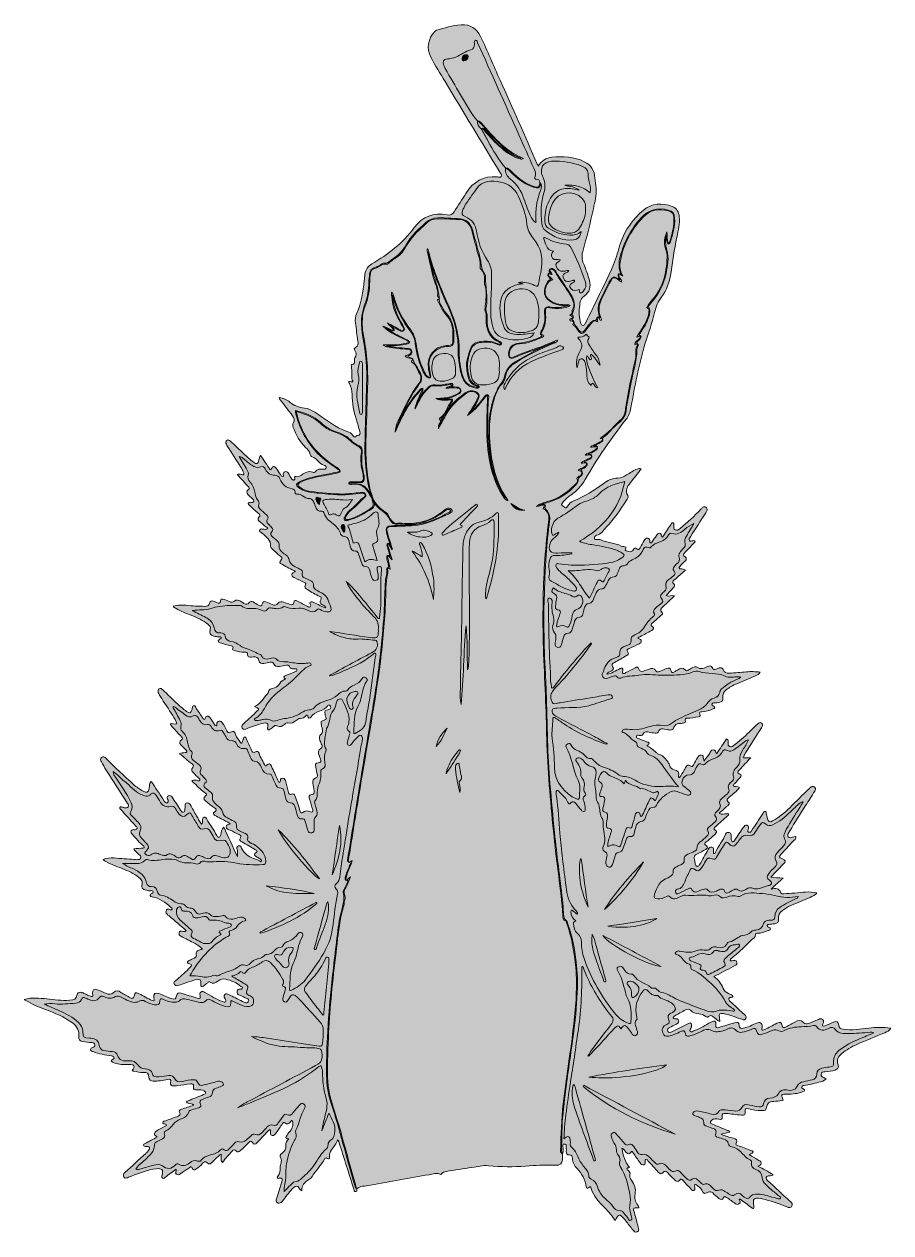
# Model space of a CAD drawing. Extents: x 655 to 1301, y -1388 to -487.
import ezdxf

# ---------------------------------------------------------------- set-up
doc = ezdxf.new("R2010")
doc.units = 0
doc.header["$MEASUREMENT"] = 0
doc.layers.add('katman 1', color=7, linetype='Continuous')

# ---------------------------------------------------------------- blocks, each defined once
blk = doc.blocks.new('block 2')
at = {"layer": 'katman 1', "true_color": 0xffffff}
h = blk.add_hatch(color=7, dxfattribs=at)
h.dxf.hatch_style = 2
edge = h.paths.add_edge_path()
edge.add_spline(control_points=[(1056.23, -1329.45), (1055.08, -1329.1), (1054.81, -1328.29), (1054.83, -1327.17), (1055.05, -1315.47), (1055.48, -1303.8), (1056.83, -1292.16), (1059.13, -1272.27), (1062.45, -1252.5), (1064.74, -1232.61), (1066.34, -1218.65), (1067.3, -1204.64), (1066.18, -1190.57), (1065.27, -1179.11), (1063.03, -1167.92), (1059.33, -1157.02), (1059.16, -1156.53), (1058.93, -1155.71), (1058.64, -1155.66), (1056.02, -1155.25), (1056.64, -1153.19), (1056.52, -1151.6), (1055.07, -1131.99), (1051.89, -1112.58), (1049.93, -1093.03), (1047.64, -1070.15), (1045.38, -1047.26), (1044.66, -1024.26), (1044.32, -1013.4), (1044.15, -1002.54), (1043.7, -991.7), (1042.75, -968.48), (1041.34, -945.27), (1041.73, -922.03), (1042.06, -902.67), (1042.89, -883.34), (1045.19, -864.09), (1045.49, -861.53), (1045.78, -858.97), (1046.02, -856.4), (1046.32, -853.16), (1045.58, -850.33), (1042.5, -848.64), (1041.21, -847.93), (1041.72, -847.51), (1042.57, -846.97), (1042.92, -846.74), (1043.52, -846.57), (1043.36, -846.01), (1043.18, -845.36), (1042.51, -845.53), (1042.01, -845.5), (1040.38, -845.4), (1039.05, -846.68), (1036.97, -846.55), (1038.48, -845.05), (1040.13, -844.44), (1041.75, -843.92), (1045.35, -842.76), (1049.04, -841.92), (1052.46, -840.21), (1057.84, -837.52), (1062.31, -833.7), (1066.42, -829.38), (1067.05, -828.71), (1067.76, -827.91), (1067.34, -826.97), (1066.58, -825.28), (1067.52, -824.65), (1068.79, -824.05), (1069.94, -823.51), (1070.93, -822.78), (1070.79, -821.31), (1070.63, -819.61), (1069, -820.39), (1067.97, -819.79), (1068.65, -818.69), (1069.86, -818.54), (1070.77, -817.99), (1071.22, -817.72), (1071.76, -817.59), (1072.2, -817.31), (1073.25, -816.66), (1074.51, -815.79), (1074.07, -814.52), (1073.73, -813.55), (1072.34, -814.16), (1071.4, -814.23), (1071.12, -814.25), (1070.84, -814.2), (1070.25, -814.16), (1071.79, -812.43), (1073.86, -812.18), (1075.44, -811.13), (1076.39, -810.5), (1078.26, -810.35), (1077.84, -808.89), (1077.41, -807.43), (1075.74, -808.31), (1074.6, -808.26), (1074.17, -808.25), (1073.73, -808.39), (1073.18, -808.25), (1075.7, -805.53), (1080.65, -806.32), (1082.31, -801.85), (1080.58, -802.04), (1079.05, -802.2), (1077.18, -802.41), (1078.5, -800.88), (1080.15, -800.58), (1081.53, -799.82), (1082.53, -799.28), (1083.56, -798.81), (1084.57, -798.29), (1085.31, -797.91), (1086.19, -797.56), (1086.03, -796.51), (1085.87, -795.49), (1084.76, -796.17), (1084.34, -795.82), (1090.47, -791.71), (1095.19, -786.13), (1100.38, -781.09), (1102.76, -778.79), (1102.97, -775.44), (1103.46, -772.24), (1105.18, -760.92), (1107.74, -749.76), (1110.21, -738.58), (1110.77, -736.04), (1111.06, -733.49), (1110.87, -730.9), (1110.78, -729.81), (1110.88, -728.81), (1111.42, -727.82), (1112.72, -725.43), (1112.7, -725.42), (1110.06, -725.5), (1110.31, -723.99), (1111.53, -723.29), (1112.54, -722.41), (1112.94, -722.06), (1113.35, -721.71), (1113.69, -721.31), (1114.06, -720.85), (1114.7, -720.24), (1114.36, -719.73), (1113.8, -718.91), (1113.19, -719.79), (1112.61, -720), (1112.42, -720.06), (1112.21, -720.07), (1111.6, -720.16), (1113.46, -717.16), (1115.16, -714.43), (1116.85, -711.7), (1118.85, -708.44), (1120.41, -705.01), (1120.71, -701.13), (1120.78, -700.16), (1121.14, -699.12), (1119.71, -698.76), (1118.72, -698.52), (1119.45, -697.89), (1119.59, -697.53), (1120.13, -696.1), (1121.09, -694.91), (1122.12, -693.78), (1130.64, -684.44), (1133.94, -673.17), (1134.22, -660.8), (1134.27, -658.51), (1133.81, -656.28), (1133.09, -654.1), (1131.67, -649.82), (1132.22, -645.67), (1134.1, -641.63), (1134.22, -644.64), (1134.07, -647.66), (1135.41, -650.92), (1136.97, -647.07), (1137.83, -643.36), (1138.66, -639.65), (1139.3, -636.83), (1139.36, -633.93), (1139.23, -631.04), (1139.12, -628.29), (1138.03, -626.91), (1135.36, -626.13), (1128.04, -623.99), (1121.62, -625.33), (1116.19, -630.92), (1107.38, -639.99), (1101.87, -650.77), (1099.38, -663.1), (1098.56, -667.13), (1099.23, -671.04), (1101.25, -674.85), (1100.13, -674.22), (1099.43, -673.25), (1098.25, -673.03), (1097.66, -675.48), (1100.13, -676.87), (1100.48, -679.24), (1098.94, -678.88), (1098.33, -677.63), (1097.31, -676.96), (1095.02, -675.48), (1093.67, -675.57), (1092.43, -677.93), (1089.67, -683.23), (1086.91, -688.56), (1084.56, -694.04), (1082.92, -697.85), (1083.27, -701.92), (1084.75, -705.84), (1084.99, -706.48), (1085.72, -707.1), (1085.12, -707.96), (1083.54, -707.83), (1084.02, -705.66), (1082.49, -705.38), (1081.98, -705.82), (1082.19, -706.42), (1082.25, -706.98), (1082.31, -707.57), (1082.78, -708.12), (1082.3, -708.9), (1080.56, -707.31), (1079.21, -708.17), (1078.01, -709.68), (1076.45, -711.64), (1074.92, -713.62), (1073.33, -715.55), (1071.21, -718.13), (1069.65, -718.06), (1067.8, -715.32), (1066.84, -713.89), (1066.23, -712.17), (1064.38, -711.52), (1064.2, -711.45), (1063.99, -710.97), (1064.06, -710.78), (1064.6, -709.19), (1064.9, -707.96), (1062.4, -708.17), (1061.68, -708.24), (1061.42, -707.33), (1062.19, -706.68), (1062.85, -706.12), (1063.98, -706.08), (1064.15, -704.87), (1063.43, -704.67), (1062.72, -704.47), (1061.63, -704.17), (1063.13, -703.36), (1063.46, -702.16), (1063.46, -700.81), (1063.46, -700.44), (1063.43, -699.97), (1063.63, -699.7), (1065.9, -696.71), (1064.46, -693.98), (1063.12, -691.2), (1060.17, -685.08), (1055.75, -679.9), (1052.33, -674.08), (1051.76, -673.1), (1051.27, -672.06), (1050.64, -671.12), (1050.32, -670.64), (1049.81, -670.23), (1049.29, -669.94), (1048.55, -669.54), (1047.6, -669.22), (1046.96, -669.88), (1046.23, -670.62), (1047.22, -671.21), (1047.51, -671.84), (1047.79, -672.44), (1048.55, -672.74), (1048.54, -673.51), (1047.54, -673.99), (1046.48, -671.96), (1045.81, -673.28), (1045.2, -674.48), (1046.74, -675.15), (1047.5, -675.94), (1048.01, -676.47), (1048.77, -676.77), (1049.03, -677.56), (1045.9, -678.13), (1043.96, -680.86), (1043.44, -685.2), (1043.03, -688.69), (1044.4, -691.28), (1047.26, -693.13), (1050.4, -695.15), (1053.89, -696.01), (1057.6, -696.09), (1059.01, -696.12), (1060.5, -695.68), (1061.97, -696.67), (1060.44, -697.9), (1058.61, -697.94), (1056.94, -698.3), (1053.65, -699.01), (1050.33, -699.02), (1046.99, -698.44), (1043.89, -697.9), (1043.24, -698.48), (1043.56, -701.64), (1044.1, -707.06), (1043.62, -712.23), (1040.53, -716.91), (1039.9, -717.88), (1040.19, -718.47), (1041.39, -718.56), (1041.84, -718.6), (1042.39, -718.68), (1042.46, -719.21), (1042.55, -719.88), (1041.91, -720.02), (1041.43, -720.23), (1035.87, -722.63), (1030.29, -724.93), (1024.11, -725.36), (1019.06, -725.71), (1016.67, -728.39), (1016.62, -733.28), (1016.6, -735.45), (1017.45, -736.16), (1019.42, -735.27), (1029.93, -730.54), (1041.17, -727.68), (1051.58, -722.72), (1051.78, -722.62), (1052.01, -722.59), (1052.5, -722.44), (1052.26, -724.01), (1051.17, -724.39), (1050.09, -724.81), (1040.01, -728.69), (1030.49, -733.67), (1021.3, -739.33), (1017.45, -741.7), (1014.52, -744.62), (1013.83, -749.34), (1013.52, -751.47), (1012.65, -753.48), (1011.21, -755.06), (1006.75, -759.93), (1005.31, -766.14), (1003.86, -772.19), (1001.02, -784), (1001.45, -795.99), (1003.07, -807.96), (1004.72, -820.14), (1008.47, -831.56), (1015.44, -841.8), (1015.51, -841.9), (1015.45, -842.08), (1015.45, -842.44), (1013.79, -841.53), (1012.76, -840.2), (1011.83, -838.75), (1006.35, -830.18), (1003.2, -820.74), (1001.59, -810.77), (1000.17, -801.98), (999.63, -793.11), (999.77, -784.22), (999.89, -777.33), (1000.29, -770.43), (1000.58, -762.98), (995.51, -768.6), (991.6, -774.68), (985.44, -778.68), (986.16, -777.58), (986.86, -776.46), (987.62, -775.38), (989.86, -772.21), (991.87, -768.93), (993.31, -765.3), (993.9, -763.79), (993.44, -762.84), (992.23, -762.01), (989.88, -760.42), (987.11, -760.29), (984.77, -762), (978.49, -766.58), (972.71, -771.56), (969.15, -778.82), (967.61, -781.94), (965.23, -784.7), (963.85, -788.65), (963.5, -786.6), (964.04, -785.43), (964.7, -784.35), (965.2, -783.53), (965.65, -782.83), (964.87, -781.92), (964.25, -781.19), (964.79, -780.6), (965.35, -780.21), (967.76, -778.51), (969.06, -776.04), (970.24, -773.47), (971.28, -771.22), (972.65, -769.15), (974.33, -766.96), (969.93, -767.24), (965.81, -767.95), (961.87, -766.14), (965.25, -765.89), (968.6, -765.72), (971.89, -764.94), (974.26, -764.37), (976.52, -763.53), (978.61, -762.23), (979.65, -761.58), (980.47, -760.86), (980.11, -759.49), (979.78, -758.22), (978.67, -758.34), (977.72, -758.22), (974.93, -757.86), (972.16, -758.37), (969.27, -758.24), (970.96, -757.5), (972.64, -756.76), (974.63, -755.89), (972.9, -755.07), (971.46, -755.77), (970.1, -755.97), (966.86, -756.45), (963.65, -756.98), (960.37, -756.48), (958.66, -756.22), (957.51, -757.28), (956.38, -758.31), (952.72, -761.64), (950.32, -765.86), (948.12, -770.2), (947.61, -771.2), (947.09, -772.2), (946.3, -773.76), (947.16, -768.01), (950.31, -763.74), (952.04, -758.28), (942.23, -767.93), (936.71, -779.45), (931.42, -791.15), (931.54, -788.15), (932.51, -785.4), (933.72, -782.75), (938.22, -772.97), (942.7, -763.17), (949.31, -754.55), (951.02, -752.32), (951.36, -749.95), (949.72, -747.38), (948.7, -745.8), (948.03, -744), (947.21, -742.29), (946.68, -741.19), (946.08, -740.11), (944.91, -739.56), (943.88, -739.08), (943.25, -738.65), (944.19, -737.4), (944.84, -736.55), (944.01, -736.29), (943.27, -736.14), (941.8, -735.85), (940.33, -735.56), (939.08, -734.42), (939.86, -733.63), (940.79, -733.65), (941.62, -733.39), (942.81, -733.01), (943.67, -732.27), (943.46, -730.9), (943.26, -729.58), (942.22, -729.38), (941.06, -729.32), (936.06, -729.06), (931.07, -728.64), (926.16, -727.6), (925.05, -727.36), (923.96, -727.12), (922.57, -726.12), (929.39, -725.87), (935.88, -726.49), (942.51, -724.04), (935.54, -720.06), (927.99, -717.92), (922.21, -712.08), (925.45, -712.58), (927.58, -715.1), (930.8, -715.19), (929.41, -712.9), (926.89, -711.96), (925.73, -709.59), (928.92, -711.36), (932.11, -713.14), (935.31, -714.91), (935.99, -715.29), (936.59, -716.21), (937.48, -715.32), (938.3, -714.49), (937.91, -713.62), (937.41, -712.83), (935.12, -709.16), (933.09, -705.35), (931.52, -701.31), (929.72, -696.66), (928.85, -691.85), (928.68, -686.8), (930.02, -687.02), (930.07, -688.16), (930.27, -689), (932.58, -698.62), (937.09, -707.16), (943.1, -714.9), (946.33, -719.04), (946.94, -723.84), (947.66, -728.73), (948.6, -735.07), (950.73, -741.05), (953.55, -746.8), (954.16, -748.04), (954.93, -749.14), (956.08, -749.95), (956.45, -750.22), (956.84, -750.58), (957.31, -750.3), (957.81, -750), (957.54, -749.5), (957.45, -749.07), (957.05, -747.15), (956.51, -745.24), (956.26, -743.3), (955.09, -734.21), (960.4, -727.55), (969.49, -726.6), (974.68, -726.06), (974.66, -726.06), (974.6, -720.65), (974.58, -717.91), (974.68, -715.17), (974.09, -712.48), (973.48, -709.7), (972.32, -707.18), (970.52, -704.94), (967.76, -701.49), (965.35, -697.81), (963.59, -693.75), (963.31, -693.1), (962.14, -692.13), (964.08, -691.91), (964.89, -691.82), (964.32, -691.26), (964.08, -690.96), (963.71, -690.49), (963.11, -690.12), (963.2, -689.44), (963.94, -684.02), (960.76, -679.54), (959.67, -674.56), (958.38, -668.64), (956.91, -662.76), (955.54, -656.85), (955.36, -656.05), (955.24, -655.21), (955.63, -654.13), (956.68, -656.1), (956.95, -658.12), (957.46, -660.04), (961.04, -673.5), (966.6, -686.2), (972.25, -698.86), (976.86, -709.19), (979.41, -719.88), (979.27, -731.25), (979.19, -737.41), (980.03, -743.52), (981.94, -749.42), (983.74, -754.98), (988.08, -757.88), (994.47, -757.51), (993.89, -757.24), (993.7, -757.1), (993.49, -757.07), (988.97, -756.36), (986.84, -753.47), (985.8, -749.22), (984.59, -744.25), (984.23, -739.36), (985.91, -734.45), (986.13, -733.8), (986.29, -733.14), (986.45, -732.48), (988.11, -725.58), (990.65, -723.56), (997.7, -723.35), (1001.08, -723.26), (1004.35, -723.56), (1007.49, -724.97), (1008.48, -725.42), (1009.59, -725.73), (1011.05, -725.16), (1010.1, -724.63), (1009.43, -724.2), (1008.72, -723.87), (1001.22, -720.4), (999.21, -713.95), (999.39, -706.42), (999.44, -704.49), (999.43, -702.64), (998.73, -700.84), (998.05, -699.09), (998.78, -697.38), (998.92, -695.68), (999.3, -690.76), (999.91, -685.88), (998.22, -681.03), (997.81, -679.83), (998.25, -678.35), (998.23, -677), (998.2, -674.27), (997.69, -671.71), (995.61, -669.72), (995.17, -669.29), (994.69, -668.76), (994.81, -668.14), (995.71, -663.64), (993.47, -659.71), (992.52, -655.57), (991.31, -650.26), (989.73, -645.03), (988.31, -639.76), (987.16, -635.5), (983.57, -632.41), (979.09, -632.47), (973.12, -632.55), (967.16, -631.4), (961.15, -632.18), (959.22, -632.43), (957.41, -632.99), (955.98, -634.31), (951.42, -638.53), (946.65, -642.57), (942.97, -647.65), (941.59, -649.55), (940.16, -651.45), (939.07, -653.52), (937.22, -656.99), (934.51, -659.56), (931.32, -661.69), (929.75, -662.74), (928.1, -663.68), (926.74, -665.03), (926.24, -665.52), (925.64, -666.03), (924.95, -665.93), (921.05, -665.37), (918.61, -668.68), (915.21, -669.55), (913.38, -670.01), (913.03, -672.03), (912.9, -673.88), (912.47, -680.23), (912.45, -686.64), (910.64, -692.82), (909.66, -696.16), (908.1, -699.32), (907.53, -702.79), (906.62, -708.25), (906.87, -713.66), (907.94, -719.08), (910.6, -732.55), (911.45, -746.14), (910.91, -759.85), (910.4, -772.44), (910.17, -785.04), (909.7, -797.63), (909.24, -810.06), (910.24, -822.34), (913.01, -834.46), (913.43, -836.3), (914.15, -838.06), (914.73, -839.86), (913.48, -840.08), (913.21, -839.04), (912.8, -838.29), (912, -836.82), (911.12, -835.4), (910.08, -834.09), (907.49, -830.81), (904.05, -829.67), (900, -830.05), (898.91, -830.15), (897.18, -830.73), (897.08, -829.37), (896.96, -827.7), (898.84, -828.25), (899.93, -828.18), (901.75, -828.07), (903.57, -828.15), (905.4, -828.14), (907.12, -828.14), (907.85, -827.29), (907.86, -825.6), (907.88, -823.44), (907.36, -821.37), (906.88, -819.31), (905.85, -814.88), (905.75, -810.43), (906.34, -805.96), (906.59, -804.02), (905.84, -802.63), (904.19, -801.84), (901.34, -800.47), (899.04, -798.43), (896.7, -796.34), (893.47, -793.46), (889.38, -792.07), (885.36, -790.68), (881.83, -789.45), (878.87, -787.47), (876.21, -784.88), (871.14, -779.94), (864.69, -777.76), (857.85, -775.82), (859.14, -782.41), (861.52, -788.27), (864.66, -793.87), (869.86, -803.17), (877.26, -810.34), (886.09, -816.15), (887.17, -816.86), (888.25, -817.56), (889.24, -818.39), (890.98, -819.86), (890.83, -820.91), (888.68, -821.54), (886.5, -822.17), (884.25, -822.59), (882.01, -823), (876.93, -823.92), (871.8, -824.59), (866.84, -826.13), (864.66, -826.81), (862.57, -827.71), (860.56, -828.8), (858.45, -829.94), (858.41, -830.78), (860.37, -832.25), (862.61, -833.93), (865.13, -834.93), (867.9, -835.29), (876.25, -836.36), (884.62, -837.33), (893.06, -837.28), (897.25, -837.25), (901.37, -836.52), (905.52, -836.15), (906.13, -836.09), (906.72, -835.95), (907.34, -836.01), (908.33, -836.09), (909.06, -836.55), (909.46, -837.48), (909.89, -838.48), (909.52, -839.31), (908.76, -839.92), (905.08, -842.87), (902.18, -846.66), (898.48, -849.59), (896.89, -850.83), (895.68, -852.36), (894.82, -854.18), (894.57, -854.72), (894.11, -855.29), (894.52, -855.87), (895, -856.54), (895.75, -856.32), (896.42, -856.2), (899.36, -855.66), (902.1, -854.47), (904.74, -853.14), (907.65, -851.68), (910.5, -850.06), (913.19, -848.21), (915.33, -846.74), (915.61, -845.86), (914.91, -843.4), (914.63, -842.41), (914.01, -841.41), (914.83, -840.38), (917.05, -844.74), (920.13, -848.3), (924.41, -850.76), (925.81, -851.56), (926.6, -852.89), (927.07, -854.34), (927.78, -856.5), (929.31, -857.89), (931.08, -859.11), (931.3, -859.26), (931.65, -859.32), (931.91, -859.28), (936.06, -858.65), (940.21, -859.63), (944.36, -859.27), (952.83, -858.54), (960.35, -855.45), (967.03, -850.24), (967.87, -849.59), (968.64, -848.83), (969.54, -848.28), (971.02, -847.36), (972.45, -847.5), (973.55, -848.96), (974.17, -849.79), (974.3, -850.51), (973.09, -851.12), (967.35, -854.04), (961.53, -856.76), (955.43, -858.88), (949.29, -861.02), (942.92, -860.93), (936.58, -861.27), (933.93, -861.41), (931.27, -861.4), (928.61, -861.5), (925.56, -861.61), (924.77, -862.6), (925.58, -865.52), (926.69, -869.46), (927.91, -873.36), (929.09, -877.28), (929.24, -877.76), (929.58, -878.22), (929.26, -878.86), (928.05, -877.42), (927.62, -875.5), (926.29, -874.21), (926.1, -874.28), (925.9, -874.36), (925.71, -874.44), (926.83, -878.27), (927.95, -882.1), (929.17, -886.3), (927.73, -885.37), (927.4, -883.81), (925.66, -883.25), (926.39, -886.73), (927.08, -889.99), (927.82, -893.47), (927.03, -893.11), (926.51, -892.87), (925.9, -892.58), (925.8, -892.9), (925.65, -893.12), (925.7, -893.28), (926.07, -894.61), (926.29, -895.91), (925.91, -897.3), (924.19, -903.61), (924.68, -910.1), (924.42, -916.52), (923.79, -931.84), (922.43, -947.1), (920.51, -962.31), (916.75, -992.1), (911.13, -1021.6), (906.25, -1051.21), (903.13, -1070.13), (900.14, -1089.07), (897.09, -1108), (897.02, -1108.45), (896.92, -1108.89), (896.82, -1109.33), (896.62, -1110.21), (896.16, -1111.21), (897.14, -1111.82), (898.18, -1112.46), (898.4, -1110.99), (899.47, -1110.74), (898.41, -1115.83), (895.03, -1120.08), (894.79, -1125.29), (896.51, -1125.33), (896.69, -1123.57), (898.25, -1122.77), (897.02, -1125.81), (896.25, -1128.62), (894.63, -1131.09), (893.45, -1132.91), (892.91, -1134.55), (894.08, -1136.77), (894.86, -1138.23), (893.69, -1140.08), (893.57, -1141.79), (893.32, -1145.44), (891.79, -1148.83), (891.11, -1152.4), (889.39, -1161.27), (888.58, -1170.27), (887.5, -1179.23), (886.24, -1189.62), (885.04, -1200.01), (884.03, -1210.43), (883.12, -1219.87), (882.37, -1229.32), (881.92, -1238.8), (881.39, -1250.03), (881.01, -1261.25), (881.1, -1272.49), (881.17, -1280.96), (883.52, -1288.9), (886.06, -1296.86), (891.83, -1314.89), (896.31, -1333.3), (901.62, -1351.47), (902.02, -1352.83), (902.25, -1354.28), (903.07, -1355.51), (902.98, -1356.28), (903.41, -1357.35), (902.23, -1357.57), (900.89, -1357.81), (900.94, -1356.62), (900.68, -1355.78), (897.08, -1344.38), (893.47, -1332.97), (889.87, -1321.56), (889.59, -1320.7), (889.45, -1319.79), (888.57, -1318.95), (887.71, -1321.91), (885.85, -1324.16), (884.12, -1326.49), (883.01, -1328), (882.41, -1329.68), (882.62, -1331.6), (882.79, -1333.05), (882.31, -1333.79), (880.86, -1332.87), (879.73, -1332.15), (879.29, -1332.67), (878.76, -1333.6), (876.15, -1338.15), (872.48, -1341.97), (869.69, -1346.4), (869.11, -1347.33), (868.09, -1348.01), (867.16, -1348.66), (864.24, -1350.71), (861.48, -1352.82), (861.98, -1357.02), (860.61, -1356.75), (860.51, -1355.7), (860, -1355.01), (858.66, -1353.19), (857.51, -1353.05), (855.9, -1354.63), (853.06, -1357.39), (850.7, -1360.56), (848.32, -1363.71), (847.77, -1364.43), (847.17, -1365.14), (846.47, -1365.71), (845.58, -1366.44), (844.56, -1366.6), (843.55, -1365.84), (842.55, -1365.09), (842.79, -1364.2), (843.12, -1363.19), (844.48, -1358.94), (845.81, -1354.68), (847.08, -1350.4), (847.8, -1347.99), (847.46, -1347.61), (844.94, -1347.72), (844.52, -1347.73), (844.01, -1348.08), (843.76, -1347.5), (843.57, -1347.08), (843.65, -1346.63), (844.01, -1346.25), (845.73, -1344.37), (846.03, -1342.14), (845.86, -1339.68), (845.78, -1338.51), (846.2, -1337.3), (846.46, -1336.11), (846.71, -1334.98), (846.95, -1333.78), (846.25, -1332.8), (845.01, -1331.06), (845.9, -1329.81), (847.22, -1328.97), (849.42, -1327.58), (850.2, -1325.69), (850.04, -1323.21), (849.91, -1321.22), (850.46, -1319.46), (852.36, -1318.23), (849.62, -1317.87), (849.56, -1317.73), (850.96, -1315.56), (851.41, -1314.86), (851.77, -1314.06), (852.34, -1313.48), (854.83, -1310.98), (855.83, -1308.06), (854.86, -1304.52), (854.03, -1304.37), (853.83, -1305.31), (853.34, -1305.79), (852.15, -1306.97), (850.9, -1307.74), (849.37, -1306.48), (848.47, -1305.74), (848.08, -1306.22), (847.6, -1306.92), (846.01, -1309.24), (844.38, -1311.52), (842.81, -1313.85), (842.07, -1314.96), (841.36, -1316.09), (839.79, -1315.74), (838.08, -1315.36), (838.57, -1313.93), (838.5, -1312.78), (838.47, -1312.28), (838.66, -1311.71), (838.05, -1311.23), (834.93, -1314.51), (831.77, -1317.75), (828.71, -1321.09), (827.37, -1322.56), (826.29, -1322.77), (825.14, -1320.99), (824.26, -1319.63), (823.37, -1319.93), (822.42, -1320.96), (820.38, -1323.21), (818.27, -1325.39), (815.87, -1327.27), (814.88, -1328.05), (814.02, -1328.48), (812.94, -1327.31), (812.01, -1326.3), (810.76, -1326.33), (809.98, -1327.42), (807.85, -1330.38), (804.83, -1332.58), (802.93, -1335.93), (800.75, -1334.22), (802.41, -1331.91), (801.74, -1329.69), (799.54, -1331.48), (797.44, -1333.13), (795.69, -1335.18), (794.34, -1336.75), (793.16, -1338.06), (791.11, -1335.96), (790.03, -1334.85), (788.83, -1335.48), (788.01, -1336.59), (786.68, -1338.4), (784.9, -1339.69), (783.05, -1340.89), (781.86, -1341.66), (780.72, -1341.81), (780.22, -1340.11), (779.86, -1338.87), (779.26, -1339.03), (778.42, -1339.61), (776.56, -1340.91), (774.67, -1342.18), (772.79, -1343.47), (771.5, -1344.35), (770.28, -1345.74), (768.53, -1344.77), (766.79, -1343.8), (768.87, -1342.46), (768.25, -1340.92), (765.5, -1342.93), (762.83, -1344.84), (760.21, -1346.81), (759.55, -1347.31), (758.97, -1348.16), (758.07, -1347.7), (757.05, -1347.17), (757.66, -1346.28), (757.86, -1345.5), (758.92, -1341.37), (757.68, -1340.07), (753.36, -1340.63), (746.9, -1341.46), (740.91, -1343.81), (734.91, -1346.15), (733.93, -1346.53), (732.95, -1346.94), (731.95, -1347.29), (731, -1347.62), (729.92, -1347.93), (729.35, -1346.78), (728.78, -1345.62), (728.91, -1344.48), (729.99, -1343.5), (735.22, -1338.76), (740.41, -1333.99), (745.61, -1329.23), (746.17, -1328.71), (746.71, -1328.18), (747.23, -1327.63), (747.97, -1326.84), (748.76, -1326.01), (748.29, -1324.83), (747.81, -1323.61), (746.71, -1323.92), (745.74, -1323.99), (744.9, -1324.04), (744.13, -1323.8), (743.94, -1322.95), (743.77, -1322.17), (744.65, -1322.08), (745.14, -1321.81), (748.07, -1320.22), (751.01, -1318.66), (754.11, -1317), (753.4, -1316.11), (751.85, -1315.75), (752.17, -1314.32), (752.49, -1312.91), (753.75, -1312.35), (754.87, -1311.72), (756.91, -1310.57), (758.96, -1309.43), (760.98, -1308.31), (760.91, -1307.81), (760.63, -1307.6), (760.29, -1307.39), (759.59, -1306.95), (758.11, -1307.39), (758.24, -1306.11), (758.34, -1305.07), (759.68, -1305.2), (760.48, -1304.88), (763.57, -1303.66), (766.7, -1302.52), (769.82, -1301.37), (771.01, -1300.93), (771.68, -1300.24), (770.91, -1298.97), (769.87, -1297.26), (770.92, -1296.69), (772.3, -1296.24), (775.29, -1295.27), (778.28, -1294.29), (781.36, -1293.29), (780.21, -1291.81), (778.53, -1292.37), (777.26, -1291.75), (776.81, -1291.53), (776.13, -1291.64), (776.08, -1290.93), (776.04, -1290.22), (776.7, -1290.12), (777.16, -1289.94), (781.02, -1288.4), (784.9, -1286.88), (788.77, -1285.35), (790.62, -1284.62), (790.74, -1283.84), (789.19, -1282.58), (787.61, -1281.3), (785.72, -1281.69), (783.93, -1281.67), (782.16, -1281.66), (780.5, -1281.9), (781.29, -1279.06), (781.77, -1277.36), (780.26, -1277.17), (778.93, -1277.34), (775.69, -1277.75), (772.46, -1278.19), (769.22, -1278.6), (768.32, -1278.71), (767.41, -1278.75), (766.5, -1278.85), (764.49, -1279.08), (763.98, -1278.05), (764.17, -1276.25), (764.43, -1273.88), (764.06, -1273.48), (761.77, -1273.99), (758.28, -1274.78), (754.81, -1275.42), (751.2, -1275.27), (749.15, -1275.19), (748.15, -1274.39), (747.89, -1272.37), (747.5, -1269.26), (746.95, -1268.79), (743.82, -1268.83), (741.44, -1268.86), (739.17, -1268.22), (736.84, -1267.91), (735.63, -1267.75), (735.46, -1267.31), (736.17, -1266.29), (737.62, -1264.2), (737.01, -1263.04), (734.4, -1262.9), (731.22, -1262.74), (728.02, -1263.17), (724.86, -1262.47), (723.45, -1262.16), (722.06, -1261.76), (720.8, -1261.06), (719.81, -1260.51), (719.49, -1259.84), (720.74, -1259.07), (721.31, -1258.72), (722.35, -1258.46), (721.93, -1257.45), (721.61, -1256.7), (720.8, -1256.51), (720.01, -1256.45), (715.28, -1256.08), (710.78, -1254.74), (706.32, -1253.24), (705.6, -1253), (704.59, -1252.94), (704.47, -1251.83), (704.33, -1250.62), (705.41, -1250.65), (706.09, -1250.28), (706.98, -1249.8), (707.94, -1249.31), (707.77, -1248.12), (707.6, -1246.96), (706.6, -1246.59), (705.57, -1246.49), (703.17, -1246.24), (700.75, -1246.18), (698.37, -1245.65), (696.3, -1245.2), (695.35, -1244.12), (695.64, -1241.97), (696.24, -1237.59), (694.34, -1234.32), (690.94, -1231.79), (684.85, -1227.26), (677.88, -1224.5), (670.87, -1221.81), (665.71, -1219.84), (660.54, -1217.88), (655.83, -1214.92), (655.59, -1214.77), (655.38, -1214.58), (654.99, -1214.28), (660.76, -1212.77), (666.33, -1213.33), (671.88, -1213.9), (677.47, -1214.47), (683.04, -1215.27), (688.68, -1214.98), (692.76, -1214.77), (693.35, -1214.43), (694.43, -1210.6), (694.82, -1209.25), (695.53, -1208.98), (696.72, -1209), (697.74, -1209.01), (698.64, -1209.38), (699.53, -1209.8), (700.77, -1210.37), (701.98, -1211.01), (703.24, -1211.51), (706.34, -1212.75), (706.38, -1212.7), (705.98, -1209.55), (705.69, -1207.24), (707.1, -1206.17), (709.39, -1207.07), (711.64, -1207.96), (713.87, -1208.92), (716.08, -1209.9), (718.08, -1210.78), (719.91, -1210.66), (721.58, -1209.17), (723.4, -1207.53), (725.22, -1207.69), (727.14, -1209.07), (729.35, -1210.67), (731.79, -1211.91), (734.22, -1213.14), (735.75, -1213.92), (736.56, -1213.7), (736.92, -1211.9), (737.5, -1208.98), (738, -1208.78), (740.66, -1210.08), (743.91, -1211.68), (746.92, -1213.74), (750.33, -1215.06), (752.04, -1215.72), (752.21, -1215.23), (751.76, -1213.76), (751.67, -1213.48), (751.63, -1213.17), (751.6, -1212.87), (751.24, -1210.01), (752.7, -1208.88), (755.39, -1209.97), (758.54, -1211.25), (761.59, -1212.8), (764.9, -1213.67), (767.52, -1214.37), (767.92, -1214.18), (768.55, -1211.6), (769.02, -1209.68), (770.11, -1209.18), (771.91, -1209.72), (775.9, -1210.93), (779.87, -1212.18), (783.89, -1213.27), (786.43, -1213.96), (786.47, -1213.85), (786.08, -1211.3), (785.93, -1210.37), (785.89, -1209.41), (786.72, -1208.8), (787.73, -1208.06), (788.74, -1208.49), (789.69, -1209.06), (793.96, -1211.66), (798.22, -1214.3), (802.98, -1215.94), (803.67, -1216.17), (804.45, -1216.83), (805.1, -1216.21), (805.87, -1215.46), (804.91, -1214.7), (804.77, -1213.94), (804.73, -1213.72), (804.57, -1213.53), (804.47, -1213.33), (804.02, -1212.42), (803.62, -1211.5), (804.49, -1210.61), (805.46, -1209.61), (806.45, -1210.16), (807.4, -1210.64), (810.85, -1212.37), (814.27, -1214.14), (817.73, -1215.86), (818.53, -1216.26), (819.4, -1216.62), (820.27, -1216.8), (821.33, -1217.02), (822.01, -1216.39), (822.3, -1215.41), (822.59, -1214.46), (821.99, -1214), (821.21, -1213.73), (819.2, -1213.05), (817.56, -1211.62), (815.46, -1211.08), (814.14, -1210.74), (813.51, -1209.67), (813.65, -1208.28), (813.79, -1206.86), (814.83, -1206.68), (815.97, -1206.73), (816.62, -1206.75), (817.34, -1206.63), (817.58, -1206.08), (817.95, -1205.23), (817, -1204.95), (816.53, -1204.56), (813.26, -1201.85), (809.49, -1200.12), (805.37, -1199.2), (803.21, -1198.71), (801.14, -1199.1), (799.38, -1200.59), (797.64, -1202.07), (795.83, -1202.95), (793.63, -1201.43), (792.94, -1200.95), (792.34, -1201.37), (791.79, -1201.82), (790.73, -1202.69), (789.68, -1203.57), (788.58, -1204.38), (788.19, -1204.66), (787.74, -1205.08), (787.14, -1204.73), (786.55, -1204.38), (786.66, -1203.84), (786.7, -1203.32), (787.03, -1199.33), (786.27, -1198.75), (782.28, -1199.81), (778.62, -1200.78), (775.06, -1202.05), (771.49, -1203.33), (769.97, -1203.87), (768.11, -1204.98), (766.95, -1203.21), (765.74, -1201.35), (767.8, -1200.42), (768.9, -1199.42), (772.23, -1196.41), (775.63, -1193.5), (778.78, -1190.31), (779.93, -1189.14), (780.51, -1188.29), (778.27, -1187.85), (777.65, -1187.73), (776.82, -1187.44), (776.73, -1186.73), (776.63, -1185.95), (777.46, -1185.67), (778.05, -1185.35), (778.91, -1184.88), (779.78, -1184.41), (780.68, -1184.01), (782.27, -1183.28), (783.87, -1182.75), (783.24, -1180.29), (782.95, -1179.15), (783.85, -1177.98), (785.2, -1177.57), (785.99, -1177.33), (786.76, -1177.09), (787.87, -1176.75), (786.17, -1174.93), (784.35, -1173.69), (782.39, -1172.66), (778.84, -1170.79), (775.26, -1168.97), (771.68, -1167.16), (770.53, -1166.59), (770.23, -1165.76), (770.53, -1164.55), (770.85, -1163.32), (771.72, -1163.37), (772.67, -1163.46), (773.67, -1163.56), (774.73, -1164.1), (775.81, -1163), (771.52, -1159.33), (767.27, -1155.71), (763.03, -1152.08), (762.45, -1151.59), (761.84, -1151.12), (761.34, -1150.56), (760.58, -1149.68), (760.47, -1148.64), (761.01, -1147.6), (761.62, -1146.4), (762.58, -1147.1), (763.41, -1147.24), (764.04, -1147.36), (764.79, -1147.9), (765.21, -1147.09), (765.59, -1146.36), (764.72, -1146.1), (764.32, -1145.71), (760.34, -1141.83), (755.86, -1138.82), (750.31, -1137.7), (749.73, -1137.58), (749.04, -1137.47), (748.9, -1136.74), (748.73, -1135.86), (749.42, -1135.56), (750.03, -1135.25), (750.55, -1134.99), (751.32, -1134.92), (751.11, -1134.07), (750.9, -1133.24), (750.17, -1133.06), (749.48, -1133.21), (748.3, -1133.48), (747.22, -1133.15), (746.12, -1132.89), (742.78, -1132.11), (742.1, -1131.03), (742.85, -1127.55), (743.15, -1126.15), (742.53, -1125.23), (741.6, -1124.35), (738.17, -1121.12), (734.02, -1119.12), (729.71, -1117.4), (725.06, -1115.56), (720.39, -1113.78), (715.96, -1111.45), (715.25, -1111.08), (714.4, -1110.88), (713.81, -1110.02), (716.45, -1108.7), (719.2, -1108.62), (721.97, -1108.81), (727.04, -1109.16), (732.11, -1109.57), (737.18, -1109.95), (737.71, -1109.99), (738.23, -1110.08), (738.76, -1110.08), (740.01, -1110.09), (741.4, -1109.96), (741.93, -1108.76), (742.44, -1107.6), (741.18, -1106.91), (740.47, -1106.17), (739.23, -1104.88), (737.64, -1103.91), (736.74, -1101.99), (739.11, -1101.79), (741.33, -1101.58), (743.56, -1101.4), (743.95, -1101.37), (744.39, -1101.38), (744.54, -1100.98), (744.69, -1100.58), (744.36, -1100.27), (744.07, -1100.04), (740.89, -1097.52), (738.69, -1094.06), (735.7, -1091.37), (734.84, -1090.6), (734.25, -1089.79), (734.71, -1088.59), (735.15, -1087.48), (736.09, -1087.61), (737.01, -1087.69), (737.9, -1087.76), (738.81, -1087.61), (739.13, -1086.72), (739.44, -1085.86), (738.54, -1085.43), (738.05, -1084.89), (734.3, -1080.71), (730.53, -1076.55), (726.79, -1072.37), (726.47, -1072.01), (725.82, -1071.64), (726.2, -1071.06), (726.51, -1070.59), (727.16, -1070.63), (727.67, -1070.74), (728.41, -1070.89), (729.12, -1071.2), (729.85, -1071.35), (730.85, -1071.55), (731.79, -1071.56), (732.47, -1070.55), (733.15, -1069.54), (732.55, -1068.83), (732.07, -1068.07), (726.76, -1059.77), (721.43, -1051.48), (716.14, -1043.17), (714.88, -1041.19), (713.67, -1039.17), (712.54, -1037.12), (711.95, -1036.05), (711.37, -1034.83), (712.66, -1033.83), (713.98, -1032.82), (715.02, -1033.46), (716.03, -1034.48), (722.62, -1041.22), (729.52, -1047.61), (736.5, -1053.94), (738.71, -1055.94), (741.16, -1057.59), (743.73, -1059.04), (746.3, -1060.49), (747.54, -1059.8), (748.17, -1056.84), (748.52, -1055.16), (748.07, -1053.27), (749.55, -1051.8), (750.42, -1052.15), (750.69, -1053.06), (751.15, -1053.77), (753.9, -1057.95), (756.61, -1062.16), (759.36, -1066.34), (759.88, -1067.13), (760.37, -1068.27), (761.63, -1067.56), (762.81, -1066.91), (762.39, -1065.98), (761.88, -1065.03), (761.35, -1064.04), (761.51, -1063.03), (762.53, -1062.47), (763.68, -1061.83), (764.6, -1062.42), (765.24, -1063.39), (767.38, -1066.61), (769.48, -1069.85), (771.6, -1073.08), (772.09, -1073.82), (772.37, -1074.88), (773.54, -1074.7), (774.94, -1074.49), (774.55, -1073.2), (774.77, -1072.32), (774.95, -1071.6), (775.03, -1070.82), (775, -1070.07), (774.96, -1069.17), (774.58, -1068.15), (775.84, -1067.82), (777.06, -1067.5), (778.1, -1067.89), (778.75, -1069.03), (780.33, -1071.79), (781.88, -1074.56), (783.46, -1077.32), (784.66, -1079.42), (785.88, -1081.51), (787.14, -1083.69), (788.36, -1082.88), (787.87, -1081.79), (787.87, -1080.82), (787.87, -1079.8), (787.94, -1078.88), (789.15, -1078.45), (790.53, -1077.96), (790.68, -1079.12), (791.08, -1079.81), (793.45, -1083.95), (796.55, -1087.65), (798.48, -1092.05), (798.79, -1092.77), (799.31, -1093.39), (800.22, -1093.23), (801.14, -1093.06), (801.22, -1092.28), (801.46, -1091.53), (802.05, -1089.64), (801.86, -1087.4), (803.92, -1085.83), (807.18, -1093.02), (810.41, -1100.11), (813.9, -1107.81), (814.26, -1105.55), (814.17, -1104.05), (813.7, -1102.51), (813.36, -1101.4), (813.28, -1100.16), (814.79, -1099.72), (816.19, -1099.32), (816.67, -1100.36), (817.08, -1101.37), (818.75, -1105.5), (822.11, -1107.68), (826.04, -1109.22), (827.93, -1109.97), (829.93, -1110.46), (831.69, -1111.6), (832.3, -1110.53), (831.63, -1110.01), (830.91, -1109.55), (830.02, -1108.98), (829.09, -1108.47), (828.19, -1107.91), (826.28, -1106.72), (826.19, -1106.06), (827.95, -1104.61), (829.26, -1103.53), (828.31, -1103.15), (827.51, -1102.68), (824.09, -1100.72), (820.69, -1098.75), (817.25, -1096.83), (815.91, -1096.08), (814.94, -1095.36), (816.13, -1093.68), (816.97, -1092.5), (816.29, -1091.75), (815.15, -1091.22), (812.95, -1090.21), (810.76, -1089.17), (808.58, -1088.13), (807.33, -1087.54), (805.58, -1087.43), (805.56, -1085.53), (805.53, -1083.73), (807.48, -1084.19), (808.47, -1083.26), (806.36, -1081.67), (803.97, -1080.76), (801.76, -1079.52), (800.24, -1078.67), (798.67, -1077.91), (797.18, -1077.01), (795.92, -1076.25), (795.37, -1075.32), (797.01, -1074.3), (798.66, -1073.28), (798.3, -1072.44), (796.88, -1071.45), (794.71, -1069.93), (792.56, -1068.35), (790.55, -1066.63), (789.22, -1065.49), (787.92, -1064.2), (790.22, -1062.48), (791.58, -1061.47), (790.56, -1060.47), (789.49, -1059.84), (786.09, -1057.87), (783.92, -1054.49), (780.77, -1052.23), (780.44, -1051.99), (780.26, -1051.53), (779.87, -1050.96), (781.59, -1050.78), (783.04, -1050.55), (784.49, -1051.14), (785.03, -1051.35), (785.54, -1051.33), (785.9, -1050.78), (786.33, -1050.1), (785.7, -1049.85), (785.36, -1049.5), (783.96, -1048.11), (782.61, -1046.67), (781.14, -1045.36), (779.7, -1044.09), (779.38, -1042.83), (780.64, -1041.24), (781.45, -1040.23), (781.27, -1039.16), (780.15, -1038.54), (776.6, -1036.56), (774.38, -1032.96), (770.51, -1031.02), (772.13, -1030.35), (773.55, -1030.34), (774.93, -1030.21), (776.47, -1030.06), (776.57, -1029.38), (775.66, -1028.37), (774.43, -1027.03), (773.15, -1025.73), (771.86, -1024.45), (770.57, -1023.16), (770.5, -1021.92), (772.04, -1020.85), (773.26, -1020), (773.11, -1019.28), (772.18, -1018.31), (770.08, -1016.13), (768.01, -1013.9), (765.98, -1011.64), (765.19, -1010.77), (764.32, -1009.91), (763.85, -1008.7), (765.56, -1007.95), (767.06, -1009.32), (768.76, -1008.73), (768.14, -1006.52), (766.95, -1004.55), (765.72, -1002.62), (762.63, -997.75), (759.47, -992.94), (756.37, -988.08), (755.8, -987.2), (755.35, -986.23), (754.96, -985.25), (754.56, -984.23), (754.77, -983.21), (755.7, -982.61), (756.61, -982.04), (757.41, -982.52), (758.13, -983.21), (761.91, -986.84), (765.67, -990.49), (769.51, -994.04), (771.57, -995.95), (773.74, -997.75), (775.95, -999.48), (778.2, -1001.24), (779.43, -1000.75), (780.17, -998), (780.43, -997.02), (780.23, -995.53), (781.31, -995.25), (782.66, -994.9), (782.72, -996.56), (783.29, -997.35), (785.02, -999.75), (786.62, -1002.24), (788.28, -1004.69), (788.52, -1005.05), (788.7, -1005.63), (789.23, -1005.51), (789.48, -1005.45), (789.68, -1004.96), (789.81, -1004.63), (790.56, -1002.57), (791.97, -1002.27), (793.33, -1004.02), (794.63, -1005.69), (795.72, -1007.52), (796.93, -1009.27), (797.22, -1009.69), (797.41, -1010.38), (798.02, -1010.29), (798.72, -1010.18), (798.55, -1009.48), (798.58, -1008.97), (798.66, -1007.81), (799.05, -1006.87), (800.34, -1006.66), (801.58, -1006.46), (802.35, -1007.16), (802.9, -1008.15), (803.98, -1010.07), (805.09, -1011.97), (806.06, -1013.93), (806.68, -1015.18), (807.32, -1015.56), (808.74, -1014.99), (811.28, -1013.96), (811.71, -1014.18), (812.42, -1016.8), (813.08, -1019.19), (815.1, -1020.63), (816.22, -1022.68), (816.64, -1023.44), (817.13, -1023.03), (817.37, -1022.49), (817.78, -1021.6), (818.07, -1020.65), (818.47, -1019.76), (818.69, -1019.25), (818.7, -1018.43), (819.5, -1018.49), (820.08, -1018.53), (820.28, -1019.16), (820.5, -1019.63), (821.83, -1022.52), (823.21, -1025.38), (824.44, -1028.3), (825.09, -1029.83), (825.72, -1030.58), (827.47, -1029.55), (828.48, -1028.95), (829.73, -1029.31), (830.03, -1030.59), (830.87, -1034.13), (833.47, -1036.81), (834.54, -1040.18), (835.22, -1040.43), (835.35, -1039.84), (835.67, -1039.59), (837.5, -1038.1), (838.25, -1038.22), (839.32, -1040.41), (840.97, -1043.81), (842.53, -1047.26), (844.14, -1050.69), (844.45, -1051.35), (844.57, -1052.16), (845.39, -1052.55), (845.51, -1052.25), (845.62, -1051.98), (845.72, -1051.7), (846.09, -1050.71), (845.91, -1049.35), (847.64, -1049.38), (849.41, -1049.41), (849.7, -1050.67), (850.02, -1051.93), (850.68, -1054.57), (851.31, -1057.23), (851.93, -1059.88), (852.23, -1061.13), (852.86, -1061.9), (854.17, -1061.22), (855.95, -1060.29), (856.48, -1061.41), (856.93, -1062.73), (858.23, -1066.53), (859.55, -1070.31), (860.78, -1074.13), (861.15, -1075.27), (861.52, -1075.63), (862.61, -1074.85), (864.42, -1073.55), (866.45, -1073.37), (868.44, -1074.28), (870.26, -1075.11), (870.32, -1074.03), (870.03, -1072.89), (869.33, -1070.18), (868.52, -1067.49), (867.65, -1064.83), (867.07, -1063.06), (866.86, -1061.79), (869.37, -1061.57), (870.96, -1061.44), (871.34, -1060.08), (871.11, -1058.64), (870.82, -1056.77), (870.5, -1054.9), (870.17, -1053.03), (869.83, -1051.12), (870.44, -1049.71), (872.37, -1049.13), (873.6, -1048.76), (873.78, -1048.15), (873.52, -1046.93), (873.1, -1045.01), (872.96, -1043.03), (872.35, -1041.14), (871.63, -1038.88), (871.94, -1038.14), (874.21, -1037.79), (876.13, -1037.49), (876.53, -1036.75), (875.76, -1035.05), (875.39, -1034.23), (875.4, -1033.23), (874.98, -1032.45), (873.81, -1030.23), (873.9, -1028.43), (876.22, -1027.02), (877.25, -1026.4), (877.22, -1025.41), (876.81, -1024.4), (876.35, -1023.28), (875.82, -1022.19), (875.43, -1021.04), (874.87, -1019.36), (874.91, -1017.74), (876.28, -1016.4), (877.51, -1015.2), (877.77, -1013.84), (877.18, -1012.24), (876.92, -1011.54), (876.75, -1010.79), (876.6, -1010.05), (875.95, -1006.81), (875.95, -1006.77), (879.12, -1005.75), (880.1, -1005.43), (880.3, -1005), (879.94, -1004.08), (879.66, -1003.39), (879.49, -1002.63), (879.36, -1001.89), (878.84, -999.01), (879.13, -998.58), (882.05, -997.96), (882.9, -997.78), (883.42, -997.39), (883.47, -996.48), (883.51, -995.82), (883.38, -995.26), (882.77, -994.92), (882, -994.51), (881.46, -994.92), (881.03, -995.49), (879.48, -997.53), (877.26, -998.48), (874.97, -999.34), (872.47, -1000.28), (870.02, -1001.31), (868.59, -1003.79), (868.31, -1004.28), (867.86, -1004.59), (867.28, -1004.49), (866.58, -1004.38), (866.59, -1003.77), (866.54, -1003.26), (866.4, -1001.83), (865.74, -1001.9), (865.01, -1002.8), (863.97, -1004.09), (862.66, -1004.6), (861.04, -1004.63), (859.67, -1004.65), (858.68, -1005.59), (857.64, -1006.34), (855.87, -1007.61), (854.03, -1008.59), (851.74, -1007.96), (850.6, -1007.64), (849.92, -1008.4), (849.16, -1009.03), (847.44, -1010.44), (845.61, -1011.48), (843.37, -1010.15), (842.65, -1009.72), (842.05, -1009.95), (841.47, -1010.34), (840.91, -1010.72), (840.45, -1011.25), (839.87, -1011.61), (838.89, -1012.22), (838.12, -1013.75), (836.83, -1013.12), (835.59, -1012.52), (836.66, -1011.22), (836.68, -1010.23), (836.71, -1008.36), (835.73, -1007.61), (833.62, -1008.16), (829.44, -1009.23), (825.34, -1010.57), (821.32, -1012.16), (820.02, -1012.67), (818.58, -1013.76), (817.55, -1011.9), (816.62, -1010.2), (817.72, -1009.09), (819.02, -1008.11), (822.56, -1005.45), (825.4, -1002.05), (828.71, -999.14), (830.31, -997.73), (830.03, -997.29), (826.65, -995.85), (831.29, -993.96), (833.07, -989.44), (836.41, -986.44), (836.62, -986.24), (836.89, -985.94), (836.89, -985.69), (836.89, -982.51), (839.27, -982.43), (841.5, -981.92), (843.33, -981.51), (844.71, -980.23), (845.64, -978.59), (846.53, -977), (847.73, -975.83), (849.87, -975.27), (847.71, -974.01), (848.7, -973.28), (850.02, -972.71), (852.24, -971.76), (854.51, -970.9), (856.73, -969.94), (857.45, -969.62), (858.52, -969.3), (858.2, -968.24), (857.91, -967.28), (856.93, -967.73), (856.21, -967.76), (854.7, -967.82), (853.31, -967.71), (852.71, -965.96), (852.35, -964.91), (851.56, -964.7), (850.52, -964.92), (848.81, -965.29), (847.1, -965.6), (845.37, -965.86), (843.38, -966.16), (841.52, -966.03), (840.72, -963.71), (840.3, -962.51), (839.35, -962.7), (838.45, -962.85), (836.87, -963.1), (835.32, -963.48), (833.74, -963.64), (832.05, -963.8), (830.37, -963.5), (829.96, -961.54), (829.44, -959.05), (827.71, -958.77), (825.7, -958.81), (824.87, -958.83), (824.03, -958.96), (823.2, -958.93), (822.18, -958.89), (821.41, -958.44), (821.54, -957.25), (821.74, -955.45), (820.62, -955.25), (819.27, -955.31), (816.64, -955.44), (814.17, -954.66), (811.67, -954.06), (810.77, -953.84), (810.03, -953.45), (810.49, -952.36), (811.08, -950.98), (810.38, -950.74), (809.21, -950.47), (806.48, -949.85), (803.79, -949.06), (801.08, -948.32), (800.42, -948.14), (799.71, -947.92), (799.52, -947.17), (799.29, -946.25), (800.25, -946.15), (800.7, -945.71), (801.15, -945.28), (802.12, -945.12), (801.75, -944.22), (801.46, -943.52), (800.69, -943.79), (800.11, -943.76), (798.9, -943.7), (797.7, -943.65), (796.51, -943.32), (793.66, -942.53), (792.74, -941.1), (793.63, -938.32), (794.19, -936.58), (793.37, -935.57), (792.2, -934.62), (788.39, -931.53), (784.02, -929.46), (779.46, -927.75), (775.63, -926.31), (771.86, -924.74), (768.28, -922.75), (767.49, -922.31), (766.67, -921.93), (765.97, -920.96), (769.29, -920.09), (772.55, -919.93), (775.83, -920.3), (780.43, -920.83), (785.06, -920.94), (789.68, -921.1), (791.32, -921.15), (792.7, -920.7), (793.18, -918.88), (793.67, -917.03), (794.86, -916.72), (796.49, -917.4), (797.11, -917.66), (797.77, -917.88), (798.35, -918.23), (799.97, -919.18), (801.1, -919.12), (801.31, -916.93), (801.42, -915.71), (802.02, -915.41), (803.17, -915.72), (804.86, -916.18), (806.49, -916.76), (808.08, -917.51), (809.34, -918.1), (810.6, -918.18), (811.71, -917.25), (813.27, -915.95), (814.73, -916.16), (816.26, -917.26), (817.06, -917.83), (817.94, -918.29), (818.76, -918.84), (820.23, -919.84), (821.61, -919.93), (822.7, -918.34), (823.55, -917.1), (824.54, -917.21), (825.64, -917.84), (827.02, -918.63), (828.37, -919.49), (829.75, -920.27), (831.07, -921.02), (832.15, -920.89), (832.43, -919.19), (832.74, -917.33), (833.83, -917.26), (835.24, -917.81), (836.79, -918.41), (838.35, -919.01), (839.86, -919.7), (841.51, -920.47), (842.95, -920.37), (844.14, -918.91), (845.41, -917.37), (846.94, -917.34), (848.65, -918.01), (850.2, -918.61), (851.76, -919.2), (853.33, -919.75), (854.76, -920.26), (855.77, -919.77), (855.99, -918.24), (856.29, -916.18), (857.42, -916.43), (858.74, -917.12), (861.29, -918.45), (863.79, -919.87), (866.37, -921.14), (866.89, -921.4), (867.59, -922.04), (868.22, -921.41), (868.8, -920.84), (868.52, -920.13), (868.18, -919.51), (867.91, -919.02), (867.71, -918.53), (868.12, -918.04), (868.59, -917.46), (869.23, -917.56), (869.79, -917.8), (871.25, -918.43), (872.69, -919.1), (874.11, -919.8), (875.92, -920.7), (877.67, -921.77), (879.76, -922.15), (879.17, -920.9), (879.2, -920.84), (877.28, -919.92), (875.48, -919.05), (874.9, -917.83), (876.06, -916.12), (876.91, -914.87), (876.47, -914.17), (875.27, -913.69), (872.02, -912.38), (869.17, -910.34), (866.14, -908.63), (864.68, -907.8), (863.56, -906.91), (864.77, -905.06), (865.46, -904.03), (864.54, -903.74), (863.91, -903.41), (861.54, -902.2), (859.15, -901.06), (856.8, -899.83), (855.85, -899.34), (854.57, -899.22), (854.53, -897.65), (854.49, -895.97), (855.89, -895.86), (857.16, -895.12), (853.85, -893.35), (850.7, -891.68), (847.57, -889.99), (844.93, -888.55), (844.88, -888.49), (846.76, -886.06), (847.63, -884.94), (846.95, -884.45), (846.22, -883.87), (844.02, -882.11), (841.88, -880.3), (839.94, -878.26), (839.36, -877.66), (838.62, -877.11), (838.67, -876.19), (838.93, -871.64), (835.55, -869.41), (832.74, -866.81), (832.58, -866.65), (832.35, -866.57), (832.18, -866.42), (831.41, -865.76), (830.07, -865.3), (830.57, -864.01), (831.04, -862.77), (832.28, -863.5), (833.19, -863.48), (833.64, -863.47), (834.09, -863.65), (834.54, -863.65), (835.21, -863.65), (836.07, -863.8), (836.36, -863.05), (836.74, -862.02), (835.62, -862.15), (835.14, -861.81), (833.28, -860.49), (831.84, -858.7), (829.96, -857.38), (828.97, -856.68), (829.12, -855.35), (830.02, -854.58), (831.5, -853.33), (830.65, -852.66), (829.65, -851.79), (827.37, -849.8), (825.12, -847.75), (822.89, -845.7), (822.47, -845.31), (821.74, -844.93), (822.03, -844.24), (822.31, -843.54), (823.11, -843.48), (823.79, -843.46), (824.65, -843.44), (825.77, -843.99), (826.19, -842.86), (826.6, -841.79), (825.47, -841.34), (824.85, -840.72), (823.89, -839.76), (822.88, -838.83), (821.95, -837.83), (820.45, -836.23), (820.47, -835.2), (822.24, -833.95), (823.24, -833.24), (823.12, -832.91), (822.37, -832.12), (819.52, -829.09), (816.75, -825.97), (813.78, -822.7), (814.95, -822.21), (815.84, -822.4), (816.77, -822.65), (817.41, -822.83), (818.27, -823.17), (818.68, -822.6), (819.07, -822.06), (818.6, -821.3), (818.29, -820.69), (817.71, -819.54), (817.2, -818.35), (816.52, -817.26), (813.24, -812.07), (809.91, -806.91), (806.61, -801.74), (806.28, -801.23), (805.94, -800.73), (805.68, -800.18), (805.19, -799.16), (805.04, -798.11), (806.08, -797.33), (807.11, -796.55), (807.99, -797.17), (808.71, -797.85), (812.04, -800.96), (815.29, -804.15), (818.63, -807.24), (820.97, -809.41), (823.39, -811.48), (825.83, -813.54), (828.08, -815.42), (829.44, -814.87), (830.01, -811.9), (830.22, -810.79), (830.31, -809.65), (831.21, -808.46), (833.69, -812.19), (836.09, -815.81), (838.46, -819.37), (839.2, -819.29), (839.19, -818.72), (839.38, -818.35), (840.31, -816.52), (841.5, -816.31), (842.78, -817.95), (843.95, -819.43), (844.88, -821.1), (845.94, -822.67), (846.39, -823.32), (846.69, -824.38), (847.73, -824.12), (848.72, -823.86), (848.01, -822.96), (848.09, -822.35), (848.21, -821.54), (848.53, -820.86), (849.35, -820.63), (850.33, -820.34), (851.15, -820.65), (851.7, -821.54), (852.66, -823.09), (853.59, -824.65), (854.57, -826.18), (854.91, -826.71), (855.41, -827.16), (856.09, -826.87), (856.73, -826.6), (856.88, -826.09), (856.62, -825.38), (856.28, -824.49), (856.63, -824.01), (857.61, -824.32), (859.19, -824.82), (860.42, -824.09), (861.59, -823.23), (864.16, -821.32), (866.8, -819.8), (870.19, -821.04), (870.79, -821.26), (871.58, -821.28), (872.05, -820.6), (873.5, -818.56), (875.62, -818.54), (877.79, -818.69), (878.79, -818.75), (879.93, -818.93), (880.15, -817.59), (880.33, -816.44), (879.35, -816.16), (878.43, -815.88), (876.55, -815.3), (875.17, -813.98), (873.88, -812.57), (872.7, -811.26), (871.49, -810.03), (869.71, -809.54), (868.82, -809.29), (868.4, -808.57), (868.18, -807.71), (867.66, -805.56), (866.39, -803.87), (864.75, -802.47), (860.05, -798.49), (857.97, -792.88), (855.44, -787.56), (854.87, -786.37), (855.12, -785.09), (855.73, -784.04), (856.84, -782.12), (856.19, -780.57), (855.02, -779.04), (851.98, -775.05), (848.93, -771.08), (845.9, -767.09), (845.55, -766.62), (845.07, -766.19), (845.11, -765.36), (848.15, -765.69), (850.83, -766.79), (853.09, -768.79), (856.18, -771.51), (859.8, -772.81), (863.83, -773.19), (866.73, -773.46), (869.03, -774.86), (871.58, -776.35), (879.66, -781.06), (886.56, -787.82), (895.76, -790.62), (897.46, -791.13), (898.92, -792.11), (899.97, -793.57), (900.68, -794.56), (901.37, -795.22), (902.49, -794.05), (902.73, -793.8), (903.15, -793.62), (903.49, -793.62), (905.6, -793.57), (905.58, -792.23), (905.18, -790.78), (904.36, -787.79), (903.57, -784.78), (902.58, -781.84), (900.53, -775.75), (899.55, -769.49), (899.35, -763.09), (899.26, -760.18), (898.84, -757.35), (897.39, -754.76), (897.14, -754.31), (896.64, -753.9), (897.1, -753.35), (897.55, -752.83), (898.06, -753.21), (898.56, -753.33), (899.01, -753.44), (899.46, -754.16), (899.93, -753.51), (900.27, -753.06), (899.67, -752.73), (899.54, -752.33), (899.04, -750.79), (899.04, -749.18), (899.17, -747.6), (899.32, -745.77), (899.21, -743.97), (898.87, -742.18), (898.74, -741.51), (898.43, -740.56), (899.47, -740.64), (901.36, -740.79), (901.12, -739.61), (901.1, -738.48), (901.09, -737.56), (901.11, -736.65), (901.55, -735.81), (902.54, -733.94), (902.74, -732.14), (901.4, -730.29), (900.8, -729.47), (900.95, -728.52), (901.96, -727.97), (903.93, -726.91), (904.01, -725.21), (903.74, -723.27), (903.09, -718.77), (902.49, -714.26), (901.96, -709.74), (901.67, -707.24), (901.79, -704.75), (902.89, -702.39), (906.46, -694.7), (907.54, -686.43), (908.47, -678.13), (908.66, -676.48), (908.85, -674.82), (909.03, -673.16), (909.4, -669.72), (911.23, -667.38), (914.19, -665.63), (926.3, -658.47), (937.34, -650.05), (945.79, -638.57), (951.9, -630.25), (960.13, -626.97), (970.33, -629.07), (972.68, -629.55), (974.27, -628.75), (975.51, -626.79), (978.42, -622.18), (981.47, -617.64), (984.32, -612.99), (989.69, -604.23), (997.27, -599.84), (1007.7, -600.73), (1008.66, -600.81), (1010.03, -601.42), (1010.66, -600.4), (1011.42, -599.14), (1010.11, -598.18), (1009.52, -597.2), (995.92, -574.6), (982.29, -552.03), (968.7, -529.44), (965.11, -523.46), (961.23, -517.66), (958.07, -511.43), (954.8, -504.99), (956, -497.52), (961.01, -492.28), (961.37, -491.91), (961.78, -491.46), (962.25, -491.34), (968.3, -489.66), (974.27, -487.62), (980.61, -487.22), (987.49, -486.79), (992.19, -489.91), (995.16, -495.99), (1000.36, -506.68), (1004.86, -517.69), (1009.7, -528.54), (1019, -549.38), (1028.23, -570.26), (1037.49, -591.12), (1037.68, -591.54), (1037.87, -591.95), (1038.18, -592.62), (1040.66, -588.86), (1043.95, -586.37), (1048.31, -586), (1056.61, -585.29), (1064.86, -585.54), (1072.54, -589.36), (1077.52, -591.82), (1080.12, -595.89), (1080.41, -601.49), (1080.55, -604.06), (1081, -606.61), (1081.29, -609.17), (1081.88, -614.42), (1080.34, -619.42), (1079.28, -624.44), (1077, -635.19), (1074.32, -645.85), (1071.32, -656.42), (1070.45, -659.46), (1070.7, -662.39), (1071.93, -665.31), (1073.66, -669.42), (1075.13, -673.64), (1076.33, -677.95), (1077.66, -682.69), (1076.52, -686.66), (1072.44, -689.59), (1070.66, -690.85), (1069.63, -692.52), (1069.3, -694.65), (1068.59, -699.26), (1068.51, -703.87), (1069.42, -708.46), (1069.53, -708.98), (1069.7, -709.49), (1069.88, -709.98), (1070.18, -710.81), (1070.67, -711.52), (1071.62, -711.55), (1072.56, -711.59), (1072.81, -710.75), (1073.14, -710.08), (1075.54, -705.27), (1078.06, -700.52), (1080.3, -695.63), (1084.85, -685.73), (1090.26, -676.24), (1094.31, -666.1), (1096.39, -660.88), (1097.76, -655.45), (1099.52, -650.14), (1102.78, -640.28), (1108.78, -632.11), (1116.57, -625.58), (1122.81, -620.36), (1130.47, -619.91), (1138.09, -622.82), (1141.44, -624.11), (1143.02, -626.92), (1143.31, -630.46), (1143.74, -635.68), (1142.64, -640.72), (1141.52, -645.77), (1139.52, -654.81), (1138.43, -664.01), (1136.99, -673.14), (1136.01, -679.32), (1133.89, -685), (1130.19, -690.04), (1127.55, -693.65), (1125.81, -697.56), (1124.9, -701.97), (1123.24, -709.99), (1119.89, -717.52), (1117.68, -725.39), (1113.26, -741.09), (1110.02, -757.05), (1107.29, -773.12), (1106.76, -776.25), (1105.69, -779.06), (1103.69, -781.57), (1092.39, -795.78), (1082.24, -810.79), (1073.11, -826.47), (1070.38, -831.15), (1066.94, -835.07), (1062.4, -838.03), (1060.03, -839.58), (1058.1, -841.62), (1056.25, -843.76), (1054.4, -845.9), (1056.74, -846.18), (1057.65, -847.06), (1058.76, -848.12), (1059.47, -847.61), (1060.02, -846.37), (1060.94, -844.28), (1062.79, -843.31), (1064.77, -842.39), (1072.47, -838.83), (1079.94, -834.83), (1086.66, -829.58), (1089.86, -827.08), (1093.32, -825.42), (1097.48, -825.5), (1099.95, -825.55), (1101.98, -824.33), (1104, -823.1), (1106.64, -821.49), (1109.16, -819.64), (1112.14, -818.64), (1113, -818.35), (1113.81, -817.98), (1114.95, -818.51), (1112.26, -821.99), (1109.68, -825.45), (1106.96, -828.79), (1104.59, -831.7), (1102.77, -834.57), (1104.87, -838.46), (1105.5, -839.63), (1104.73, -840.86), (1104.07, -841.87), (1099.45, -848.91), (1094.81, -855.95), (1088.91, -862.02), (1086.68, -864.31), (1085.09, -867.35), (1081.52, -868.11), (1080.58, -868.31), (1079.85, -869.28), (1080.1, -870.41), (1080.4, -871.75), (1081.44, -871.23), (1082.32, -871.16), (1082.99, -871.11), (1083.78, -871.04), (1084.34, -871.33), (1089.31, -873.9), (1095.24, -873.37), (1100.11, -876.25), (1100.59, -876.54), (1101.28, -876.57), (1101.87, -876.56), (1103.2, -876.52), (1104.05, -876.73), (1103.21, -878.32), (1102.91, -878.87), (1103.01, -879.43), (1103.64, -879.61), (1105.06, -880.01), (1106.5, -880.87), (1107.99, -879.87), (1108.42, -879.59), (1108.82, -879.18), (1109.08, -878.73), (1109.75, -877.54), (1110.67, -877.27), (1111.69, -878.12), (1112.97, -879.19), (1113.5, -878.46), (1114.08, -877.4), (1115.1, -875.54), (1116.19, -873.72), (1117.22, -871.87), (1117.77, -870.88), (1118.44, -870.12), (1119.71, -870.28), (1121.1, -870.45), (1121.26, -871.51), (1121.4, -872.6), (1121.46, -873.02), (1121.28, -873.61), (1121.81, -873.8), (1122.46, -874.03), (1122.76, -873.38), (1123.03, -873), (1124.18, -871.41), (1125.27, -869.76), (1126.36, -868.13), (1126.91, -867.3), (1127.36, -866.4), (1128.61, -866.57), (1129.93, -866.76), (1129.97, -867.8), (1130.2, -868.75), (1130.25, -868.96), (1130.44, -869.12), (1130.73, -869.56), (1132.84, -866.39), (1134.86, -863.34), (1136.91, -860.3), (1137.34, -859.66), (1137.52, -858.53), (1138.65, -858.88), (1139.62, -859.18), (1139.22, -860.17), (1139.26, -860.86), (1139.32, -862.05), (1138.9, -863.38), (1140.28, -864.09), (1141.81, -864.88), (1142.86, -863.83), (1143.93, -862.99), (1149.52, -858.66), (1154.61, -853.77), (1159.45, -848.62), (1159.92, -848.12), (1160.38, -847.6), (1160.92, -847.19), (1161.57, -846.69), (1162.35, -846.66), (1163.05, -847.11), (1163.8, -847.59), (1164.24, -848.28), (1164.07, -849.22), (1163.93, -850.06), (1163.45, -850.74), (1163, -851.45), (1159.19, -857.38), (1155.39, -863.32), (1151.63, -869.27), (1151.13, -870.06), (1150.19, -870.86), (1150.82, -871.93), (1151.46, -873.03), (1152.46, -872.15), (1153.3, -872.14), (1153.88, -872.14), (1154.61, -871.82), (1154.96, -872.48), (1155.35, -873.21), (1154.55, -873.52), (1154.17, -873.92), (1151.94, -876.31), (1149.69, -878.67), (1147.44, -881.04), (1146.38, -882.16), (1146.03, -883.19), (1147.63, -884.17), (1148.96, -884.99), (1148.74, -886.02), (1147.83, -887.01), (1146.49, -888.46), (1145.11, -889.87), (1143.78, -891.32), (1143.48, -891.64), (1143.09, -892.11), (1143.14, -892.45), (1143.23, -893.07), (1143.9, -893.06), (1144.43, -893.13), (1145.54, -893.27), (1146.71, -893.22), (1147.84, -894.18), (1145.06, -896.6), (1142.35, -899), (1139.6, -901.34), (1138.48, -902.3), (1137.73, -903.1), (1139.3, -904.38), (1140.41, -905.28), (1139.78, -906.28), (1139.02, -907.12), (1137.24, -909.08), (1135.45, -911.02), (1133.55, -913.1), (1135.67, -914.16), (1137.66, -912.31), (1139.87, -913.34), (1136.93, -916.05), (1134.14, -918.66), (1131.3, -921.22), (1129.82, -922.55), (1128.66, -923.8), (1130.57, -925.72), (1131.45, -926.59), (1130.53, -927.21), (1129.92, -927.75), (1127.69, -929.69), (1125.45, -931.63), (1123.19, -933.54), (1122.19, -934.39), (1121.81, -935.11), (1123.17, -936), (1125.01, -937.22), (1124.21, -938.24), (1122.78, -939.03), (1119.86, -940.64), (1116.91, -942.18), (1113.97, -943.75), (1113.44, -944.03), (1112.93, -944.34), (1112.41, -944.65), (1112.61, -945.24), (1113.11, -945.27), (1113.48, -945.39), (1114.27, -945.64), (1114.89, -946.02), (1114.94, -946.91), (1115.01, -947.95), (1114.43, -948.62), (1113.53, -949.03), (1111.06, -950.17), (1108.58, -951.3), (1106.09, -952.41), (1104.69, -953.03), (1103.65, -953.65), (1104.98, -955.38), (1105.89, -956.56), (1104.95, -957.31), (1103.96, -957.87), (1101, -959.55), (1098.04, -961.24), (1095.06, -962.88), (1093.59, -963.7), (1092.43, -964.46), (1093.88, -966.34), (1094.97, -967.77), (1093.78, -968.51), (1092.68, -969.15), (1091.5, -969.85), (1089.96, -970.08), (1089.33, -971.74), (1091.22, -971.57), (1092.75, -970.78), (1094.28, -970.01), (1095.9, -969.19), (1097.49, -968.3), (1099.14, -967.56), (1100.52, -966.95), (1101.58, -966.99), (1101.18, -969.04), (1101.05, -969.72), (1100.5, -970.61), (1101.4, -971.1), (1102.15, -971.52), (1102.84, -970.88), (1103.49, -970.55), (1105.78, -969.38), (1108.06, -968.18), (1110.32, -966.96), (1111.67, -966.23), (1112.67, -966.06), (1113.25, -967.91), (1113.78, -969.57), (1115, -970.06), (1116.69, -969.37), (1117.87, -968.88), (1119.13, -968.57), (1120.33, -968.09), (1122.6, -967.17), (1124.68, -966.65), (1126.14, -969.45), (1126.57, -970.28), (1127.52, -970.12), (1128.38, -969.74), (1130.17, -968.93), (1132.01, -968.22), (1133.81, -967.44), (1135.45, -966.73), (1136.67, -967.01), (1137.11, -968.88), (1137.49, -970.53), (1138.29, -970.79), (1139.66, -969.92), (1140.43, -969.44), (1141.32, -969.14), (1142.05, -968.61), (1144.08, -967.13), (1146.03, -966.29), (1147.97, -968.75), (1148.42, -969.32), (1149.02, -969.21), (1149.61, -968.86), (1150.51, -968.32), (1151.47, -967.85), (1152.35, -967.28), (1153.78, -966.37), (1155.52, -965.77), (1156.87, -966.61), (1159.45, -968.19), (1161.68, -967.23), (1163.98, -966.31), (1165.73, -965.62), (1167.34, -964.65), (1168.24, -967.43), (1168.54, -968.36), (1169.61, -968.49), (1170.59, -968.03), (1171.42, -967.65), (1172.25, -967.27), (1173.12, -967.02), (1174.4, -966.66), (1175.53, -966.77), (1176.08, -968.28), (1176.84, -970.39), (1178.52, -971.1), (1180.59, -970.96), (1184.83, -970.68), (1189.07, -970.37), (1193.3, -969.97), (1196.72, -969.66), (1200.11, -969.66), (1203.67, -970.24), (1202.88, -971.71), (1201.51, -972.32), (1200.18, -972.9), (1195.52, -974.9), (1190.84, -976.85), (1186.16, -978.8), (1183.34, -979.97), (1180.74, -981.51), (1178.34, -983.38), (1176.41, -984.88), (1175.3, -986.72), (1175.82, -989.3), (1176.19, -991.09), (1175.46, -992.15), (1173.61, -992.59), (1172.12, -992.95), (1170.61, -993.01), (1169.11, -993.15), (1168.46, -993.21), (1167.85, -993.35), (1167.65, -994.01), (1167.41, -994.78), (1168.02, -995.04), (1168.58, -995.33), (1169.08, -995.58), (1169.85, -995.63), (1169.8, -996.46), (1169.75, -997.36), (1168.95, -997.4), (1168.34, -997.65), (1165.66, -998.74), (1162.93, -999.6), (1160.02, -999.8), (1159, -999.86), (1157.91, -999.97), (1158.72, -1001.57), (1159.27, -1002.65), (1158.69, -1003.25), (1157.54, -1003.42), (1154.71, -1003.86), (1151.97, -1004.9), (1149.02, -1004.58), (1147.94, -1004.46), (1147.48, -1005.07), (1147.81, -1006.16), (1148.24, -1007.59), (1147.48, -1008.09), (1146.22, -1008.22), (1145.16, -1008.32), (1144.1, -1008.43), (1143.05, -1008.55), (1141.25, -1008.74), (1139.87, -1009.45), (1139.32, -1011.34), (1138.83, -1013.02), (1137.57, -1013.53), (1135.96, -1013.32), (1134.31, -1013.11), (1132.66, -1012.83), (1131.02, -1012.55), (1129.67, -1012.32), (1128.63, -1012.57), (1128.15, -1014.06), (1127.7, -1015.46), (1126.58, -1015.81), (1125.25, -1015.64), (1123.82, -1015.46), (1122.4, -1015.23), (1120.98, -1015), (1119.11, -1014.7), (1117.28, -1014.19), (1116.17, -1016.59), (1115.72, -1017.59), (1114.39, -1017.61), (1113.29, -1017.38), (1112.54, -1017.23), (1111.7, -1016.97), (1111.41, -1018.01), (1111.11, -1019.13), (1112.05, -1019.43), (1112.81, -1019.73), (1114.85, -1020.55), (1116.89, -1021.34), (1118.94, -1022.12), (1119.63, -1022.39), (1120.56, -1022.41), (1120.78, -1023.26), (1121.08, -1024.42), (1119.64, -1024.23), (1119.12, -1025.02), (1121.74, -1026.38), (1123.93, -1028.19), (1126.09, -1030.05), (1126.6, -1030.5), (1127.12, -1031.08), (1127.73, -1031.25), (1130.77, -1032.09), (1132.79, -1034.05), (1134.44, -1036.66), (1135.03, -1037.59), (1135.87, -1038.26), (1136.07, -1039.5), (1136.37, -1041.4), (1137.79, -1042.65), (1139.55, -1043.03), (1142.26, -1043.6), (1143.3, -1045.01), (1142.79, -1047.68), (1142.75, -1047.9), (1142.8, -1048.14), (1142.86, -1048.36), (1142.89, -1048.49), (1143, -1048.6), (1143.24, -1048.96), (1144.89, -1047.23), (1145.84, -1045.12), (1147.06, -1043.21), (1147.55, -1042.45), (1147.93, -1041.61), (1148.41, -1040.84), (1149.16, -1039.63), (1150.19, -1039.08), (1151.42, -1040.1), (1152.79, -1041.23), (1153.36, -1040.47), (1153.98, -1039.31), (1154.96, -1037.44), (1156.02, -1035.6), (1157.04, -1033.74), (1157.61, -1032.7), (1158.27, -1031.84), (1159.67, -1032), (1161.31, -1032.19), (1161.13, -1033.47), (1161.32, -1034.55), (1161.41, -1035.06), (1161.57, -1035.56), (1161.82, -1036.55), (1163.35, -1034.35), (1164.67, -1032.48), (1165.97, -1030.59), (1166.68, -1029.55), (1167.06, -1028.15), (1168.68, -1028.15), (1170.46, -1028.14), (1170.18, -1029.94), (1171.11, -1031.05), (1173.66, -1027.27), (1176.13, -1023.59), (1178.61, -1019.9), (1180.09, -1020.68), (1179.82, -1021.97), (1179.75, -1023.14), (1179.7, -1024.19), (1179.79, -1025.15), (1180.85, -1025.65), (1181.85, -1026.13), (1182.76, -1025.78), (1183.6, -1025.16), (1187.83, -1022.05), (1191.68, -1018.5), (1195.44, -1014.85), (1197.4, -1012.95), (1199.34, -1011.02), (1201.29, -1009.11), (1202.23, -1008.18), (1203.2, -1007.13), (1204.61, -1008.19), (1206.03, -1009.26), (1205.29, -1010.45), (1204.58, -1011.59), (1200.63, -1017.88), (1196.67, -1024.16), (1192.75, -1030.47), (1192.09, -1031.54), (1191.33, -1032.6), (1191.17, -1034), (1192.87, -1034), (1194.5, -1034), (1196.54, -1034), (1193.62, -1037.13), (1190.9, -1040.13), (1188.09, -1043.04), (1186.9, -1044.28), (1185.87, -1045.25), (1188.35, -1046.18), (1189.8, -1046.73), (1189.5, -1047.83), (1188.72, -1048.75), (1187.5, -1050.2), (1186.18, -1051.56), (1184.9, -1052.97), (1184.36, -1053.57), (1183.64, -1054.04), (1183.41, -1054.95), (1184.8, -1055.88), (1186.62, -1055.01), (1188.12, -1056.21), (1186.31, -1059.16), (1183.37, -1061), (1180.86, -1063.24), (1179.44, -1064.5), (1177.67, -1065.33), (1180.12, -1067.34), (1181.05, -1068.11), (1180.16, -1069.14), (1179.39, -1069.83), (1177.31, -1071.67), (1175.22, -1073.51), (1173.02, -1075.46), (1174.99, -1076.64), (1176.79, -1075.82), (1178.55, -1075.83), (1179.11, -1075.83), (1179.86, -1075.38), (1180.12, -1076.18), (1180.31, -1076.76), (1179.62, -1077.04), (1179.25, -1077.38), (1176.33, -1080.04), (1173.44, -1082.72), (1170.45, -1085.3), (1169.26, -1086.32), (1168.58, -1087.01), (1170.32, -1088.18), (1171.67, -1089.09), (1170.98, -1090.19), (1170.06, -1091.02), (1167.87, -1093), (1165.65, -1094.96), (1163.39, -1096.87), (1162.3, -1097.8), (1161.6, -1098.48), (1163.35, -1099.52), (1165.11, -1100.58), (1164.25, -1101.72), (1163, -1102.46), (1160.98, -1103.65), (1158.91, -1104.75), (1156.79, -1105.75), (1154.8, -1106.69), (1153.73, -1107.87), (1154.61, -1110.21), (1154.98, -1111.18), (1154.99, -1112.29), (1155.19, -1113.34), (1155.36, -1114.22), (1155.83, -1114.93), (1156.78, -1115.03), (1157.66, -1115.12), (1158.09, -1114.44), (1158.48, -1113.75), (1160.61, -1110), (1162.76, -1106.26), (1164.9, -1102.51), (1165.51, -1101.44), (1166.07, -1100.27), (1167.65, -1100.75), (1169.15, -1101.2), (1168.94, -1102.38), (1168.83, -1103.54), (1168.76, -1104.19), (1168.49, -1105.16), (1169.18, -1105.39), (1170.23, -1105.75), (1170.19, -1104.52), (1170.51, -1103.95), (1172.93, -1099.67), (1175.76, -1095.62), (1177.85, -1091.14), (1178.42, -1089.92), (1179.34, -1089.47), (1180.62, -1089.83), (1181.94, -1090.19), (1182.12, -1091.26), (1181.96, -1092.37), (1181.81, -1093.37), (1181.9, -1094.34), (1182.1, -1095.3), (1182.25, -1095.96), (1182.53, -1096.74), (1183.24, -1096.87), (1183.93, -1096.99), (1184.14, -1096.17), (1184.47, -1095.69), (1186.7, -1092.44), (1188.91, -1089.17), (1191.13, -1085.91), (1191.76, -1084.98), (1192.27, -1083.81), (1193.77, -1084.39), (1195.39, -1085.02), (1194.93, -1086.3), (1194.67, -1087.47), (1194.5, -1088.21), (1194.05, -1088.98), (1195.02, -1089.44), (1196.09, -1089.95), (1196.74, -1089.28), (1197.26, -1088.47), (1199.94, -1084.34), (1202.61, -1080.2), (1205.29, -1076.06), (1205.58, -1075.62), (1205.88, -1075.18), (1206.15, -1074.73), (1206.46, -1074.2), (1206.92, -1074.01), (1207.49, -1074.07), (1208.28, -1074.15), (1208.07, -1074.81), (1208.16, -1075.29), (1208.45, -1076.71), (1208.64, -1078.14), (1209.04, -1079.52), (1209.71, -1081.84), (1210.77, -1082.3), (1212.93, -1081.17), (1217.76, -1078.65), (1221.74, -1074.99), (1225.63, -1071.27), (1230.57, -1066.54), (1235.39, -1061.69), (1240.27, -1056.9), (1240.8, -1056.38), (1241.38, -1055.81), (1242.04, -1055.53), (1242.95, -1055.13), (1243.83, -1055.48), (1244.48, -1056.25), (1245.27, -1057.2), (1244.87, -1058.13), (1244.33, -1058.98), (1242.07, -1062.57), (1239.76, -1066.13), (1237.49, -1069.72), (1233.52, -1076), (1229.56, -1082.28), (1225.63, -1088.58), (1225.11, -1089.41), (1224.64, -1090.3), (1224.32, -1091.22), (1223.77, -1092.8), (1224.81, -1093.92), (1226.45, -1093.65), (1227.79, -1093.43), (1229.57, -1092.03), (1230.31, -1093.39), (1230.82, -1094.3), (1228.82, -1095.55), (1227.88, -1096.59), (1224.98, -1099.8), (1222.01, -1102.95), (1219.07, -1106.13), (1217.51, -1107.82), (1217.6, -1108.32), (1219.65, -1109.17), (1222.77, -1110.46), (1222.93, -1111.16), (1220.63, -1113.59), (1217.71, -1116.68), (1214.77, -1119.75), (1211.53, -1123.15), (1214.67, -1123.39), (1217.45, -1123.6), (1220.68, -1123.84), (1217.65, -1126.61), (1214.91, -1129.14), (1211.72, -1132.06), (1215.25, -1131.1), (1217.85, -1131.22), (1219.04, -1134.78), (1219.36, -1135.74), (1220.48, -1135.42), (1221.28, -1135.43), (1226.68, -1135.52), (1232.01, -1134.54), (1237.39, -1134.19), (1240.22, -1134), (1242.98, -1134.25), (1245.94, -1134.82), (1244.49, -1136.51), (1242.65, -1137.37), (1240.81, -1138.17), (1236.03, -1140.26), (1231.22, -1142.3), (1226.4, -1144.29), (1224.13, -1145.23), (1222.11, -1146.55), (1220.14, -1147.97), (1218.01, -1149.5), (1217, -1151.56), (1217.28, -1154.25), (1217.54, -1156.66), (1216.76, -1157.58), (1214.38, -1157.91), (1213.02, -1158.1), (1211.66, -1158.17), (1210.3, -1158.32), (1209.7, -1158.38), (1209.01, -1158.42), (1208.85, -1159.17), (1208.7, -1159.91), (1209.28, -1160.18), (1209.81, -1160.52), (1210.34, -1160.85), (1211.32, -1160.77), (1211.22, -1161.73), (1211.12, -1162.74), (1210.13, -1162.71), (1209.47, -1162.91), (1206.8, -1163.71), (1204.3, -1165.16), (1201.36, -1164.87), (1200.69, -1164.8), (1199.97, -1165.38), (1200.04, -1165.89), (1200.35, -1168.29), (1198.15, -1168.6), (1197.05, -1169.86), (1194.61, -1172.68), (1191.99, -1175.29), (1189.14, -1177.69), (1186.76, -1179.69), (1184.44, -1181.76), (1182.1, -1183.82), (1181.74, -1184.14), (1181.03, -1184.33), (1181.27, -1185.01), (1181.5, -1185.67), (1182.17, -1185.36), (1182.66, -1185.44), (1183.91, -1185.62), (1185.7, -1184.36), (1186.18, -1186.65), (1186.64, -1188.84), (1184.85, -1189.16), (1183.44, -1189.87), (1178.72, -1192.26), (1174.05, -1194.72), (1169.14, -1197.27), (1172.57, -1199.57), (1174.67, -1202.54), (1176.02, -1206.07), (1176.75, -1207.96), (1178.12, -1209.16), (1179.97, -1209.91), (1180.74, -1210.22), (1181.49, -1210.58), (1182.23, -1210.95), (1182.71, -1211.19), (1183.19, -1211.52), (1183.13, -1212.14), (1183.05, -1212.9), (1182.4, -1212.75), (1181.9, -1212.81), (1181.23, -1212.89), (1180.46, -1212.82), (1180.24, -1213.67), (1179.98, -1214.64), (1180.6, -1215.24), (1181.23, -1215.82), (1184.47, -1218.79), (1187.74, -1221.74), (1190.95, -1224.75), (1192.04, -1225.78), (1193.98, -1226.64), (1192.88, -1228.58), (1191.78, -1230.49), (1190.17, -1229.09), (1188.83, -1228.7), (1184.62, -1227.46), (1180.59, -1225.63), (1176.23, -1224.89), (1173.62, -1224.45), (1172.87, -1225.14), (1173.21, -1227.73), (1173.33, -1228.63), (1173.46, -1229.53), (1173.62, -1230.75), (1171.53, -1229.73), (1169.97, -1228.37), (1168.32, -1227.16), (1167.25, -1226.38), (1166.26, -1225.85), (1165.18, -1227.15), (1164.54, -1227.93), (1163.86, -1227.62), (1163.22, -1227.08), (1161.65, -1225.76), (1159.77, -1225.27), (1157.78, -1225), (1155.49, -1224.7), (1153.32, -1224.05), (1151.58, -1222.43), (1150.46, -1221.4), (1149.23, -1221.44), (1148.01, -1222.11), (1145.22, -1223.63), (1142.46, -1225.21), (1139.68, -1226.74), (1139.11, -1227.05), (1138.54, -1227.33), (1138.77, -1228.08), (1138.97, -1228.7), (1139.57, -1228.68), (1140.11, -1228.69), (1141.33, -1228.71), (1142.65, -1228.55), (1142.88, -1230.29), (1143.11, -1231.98), (1141.86, -1232.45), (1140.67, -1233), (1139.15, -1233.71), (1137.66, -1234.45), (1136.18, -1235.21), (1135.03, -1235.8), (1133.95, -1236.58), (1134.7, -1238.03), (1135.47, -1239.53), (1136.74, -1238.95), (1137.86, -1238.4), (1141.79, -1236.47), (1145.71, -1234.49), (1149.66, -1232.59), (1150.4, -1232.24), (1151.22, -1231.33), (1152.11, -1232.27), (1152.83, -1233.03), (1152.48, -1233.99), (1152.36, -1234.88), (1152.34, -1235.02), (1152.2, -1235.15), (1152.18, -1235.29), (1152.05, -1236.29), (1150.57, -1237.21), (1151.44, -1238.12), (1152.39, -1239.11), (1153.55, -1237.98), (1154.58, -1237.62), (1158.98, -1236.1), (1162.78, -1233.39), (1166.91, -1231.34), (1170.02, -1229.79), (1170.6, -1230.1), (1170.56, -1233.59), (1170.54, -1235.43), (1171.06, -1235.82), (1172.82, -1235.26), (1176.71, -1234.01), (1180.65, -1232.92), (1184.59, -1231.81), (1187.1, -1231.1), (1187.6, -1231.36), (1187.97, -1233.85), (1188.25, -1235.79), (1189.3, -1236.23), (1191, -1235.86), (1194.51, -1235.07), (1197.67, -1233.39), (1200.96, -1232.04), (1202.05, -1231.6), (1203.09, -1231.14), (1204.17, -1231.97), (1205.29, -1232.84), (1205.31, -1233.94), (1205.03, -1235.25), (1204.55, -1237.49), (1204.85, -1237.8), (1206.98, -1236.83), (1210.07, -1235.41), (1213.02, -1233.68), (1216.05, -1232.13), (1218.76, -1230.75), (1219.39, -1231.06), (1219.93, -1234), (1220.17, -1235.27), (1220.72, -1235.66), (1221.99, -1235.16), (1224.61, -1234.11), (1226.99, -1232.65), (1229.38, -1231.19), (1232.26, -1229.43), (1233.56, -1229.46), (1236.13, -1231.66), (1237.29, -1232.66), (1238.4, -1232.74), (1239.69, -1232.22), (1242.14, -1231.22), (1244.57, -1230.18), (1247.01, -1229.17), (1248.09, -1228.72), (1249.18, -1228.32), (1250.19, -1229.3), (1251.19, -1230.26), (1250.94, -1231.34), (1250.44, -1232.44), (1250.23, -1232.91), (1249.77, -1233.46), (1250.16, -1233.91), (1250.6, -1234.41), (1251.32, -1234.22), (1251.88, -1233.99), (1253.98, -1233.14), (1256.05, -1232.19), (1258.16, -1231.36), (1260.67, -1230.38), (1261.75, -1230.86), (1262.2, -1233.51), (1262.54, -1235.57), (1263.65, -1236.24), (1265.52, -1236.55), (1271.93, -1237.64), (1278.22, -1236.47), (1284.55, -1235.75), (1289.96, -1235.13), (1295.38, -1234.78), (1301, -1235.69), (1300.01, -1237.69), (1298.26, -1238.42), (1296.55, -1239.15), (1289.58, -1242.08), (1282.58, -1244.95), (1275.61, -1247.9), (1271.54, -1249.62), (1267.81, -1251.94), (1264.39, -1254.74), (1261.66, -1256.97), (1260.49, -1259.72), (1261.66, -1263.2), (1262.34, -1265.24), (1261.44, -1266.34), (1259.62, -1267.06), (1257.16, -1268.04), (1254.55, -1267.9), (1252.01, -1268.3), (1250.72, -1268.49), (1249.34, -1268.47), (1249.02, -1270.15), (1248.69, -1271.86), (1250.07, -1272.06), (1251.16, -1272.55), (1251.7, -1272.79), (1252.18, -1273.19), (1252.74, -1273.55), (1251.19, -1274.98), (1249.38, -1275.7), (1247.46, -1276.14), (1243.77, -1276.98), (1240.15, -1278.14), (1236.35, -1278.46), (1235.52, -1278.53), (1234.8, -1278.79), (1234.58, -1279.62), (1234.36, -1280.5), (1235.22, -1280.74), (1235.77, -1281.07), (1237.34, -1282.03), (1236.82, -1282.51), (1235.46, -1283.1), (1231.67, -1284.75), (1227.66, -1284.86), (1223.64, -1285), (1222.81, -1285.03), (1221.97, -1284.99), (1221.14, -1285.04), (1219.57, -1285.13), (1219.2, -1285.77), (1219.97, -1287.24), (1221.22, -1289.6), (1221.1, -1289.75), (1218.32, -1290.03), (1216.28, -1290.23), (1214.24, -1290.39), (1212.2, -1290.55), (1210.04, -1290.71), (1208.98, -1291.9), (1208.63, -1293.99), (1208.13, -1296.97), (1207.47, -1297.46), (1204.39, -1297.3), (1201.2, -1297.13), (1198.06, -1296.61), (1194.94, -1295.96), (1192.67, -1295.48), (1192.2, -1295.9), (1192.36, -1298.18), (1192.5, -1300.31), (1191.95, -1300.87), (1189.72, -1300.65), (1185.8, -1300.25), (1181.87, -1299.83), (1177.96, -1299.36), (1176.13, -1299.13), (1175, -1299.33), (1175.4, -1301.69), (1175.76, -1303.75), (1174.42, -1304.1), (1172.69, -1303.74), (1170.82, -1303.34), (1168.95, -1302.91), (1167.37, -1304.56), (1166.16, -1305.82), (1166.18, -1306.68), (1167.96, -1307.38), (1171.75, -1308.89), (1175.51, -1310.5), (1179.29, -1312.06), (1179.84, -1312.28), (1180.47, -1312.34), (1180.89, -1313.24), (1178.85, -1313.76), (1176.86, -1314.26), (1174.87, -1314.76), (1174.85, -1314.9), (1174.83, -1315.04), (1174.81, -1315.18), (1177.75, -1316.11), (1180.66, -1317.15), (1183.64, -1317.94), (1185.72, -1318.49), (1186.83, -1319.31), (1185.65, -1321.54), (1185, -1322.78), (1185.94, -1322.89), (1186.73, -1323.19), (1190.05, -1324.46), (1193.36, -1325.76), (1196.67, -1327.06), (1197.27, -1327.29), (1198.25, -1327.28), (1198.29, -1327.99), (1198.34, -1328.84), (1197.37, -1329.07), (1196.69, -1329.4), (1196.36, -1329.56), (1196.04, -1329.75), (1195.36, -1330.12), (1197.69, -1331.5), (1199.8, -1332.71), (1201.87, -1333.99), (1202.91, -1334.62), (1204.42, -1334.83), (1204.46, -1336.51), (1204.5, -1338.18), (1202.86, -1338.05), (1201.88, -1338.78), (1205.74, -1340.82), (1209.47, -1342.79), (1213.34, -1344.84), (1212.57, -1345.81), (1211.59, -1345.77), (1210.66, -1345.92), (1209.72, -1346.08), (1208.51, -1345.97), (1208.12, -1347.07), (1207.71, -1348.2), (1208.68, -1348.88), (1209.39, -1349.54), (1214.81, -1354.63), (1220.25, -1359.7), (1225.68, -1364.78), (1226.13, -1365.2), (1226.61, -1365.58), (1227, -1366.04), (1227.58, -1366.73), (1227.75, -1367.49), (1227.29, -1368.35), (1226.81, -1369.26), (1226.12, -1369.78), (1225.1, -1369.6), (1224.36, -1369.46), (1223.64, -1369.2), (1222.95, -1368.9), (1217.18, -1366.35), (1211.19, -1364.5), (1205.06, -1363.05), (1204.76, -1362.98), (1204.47, -1362.88), (1204.18, -1362.83), (1198.89, -1361.93), (1197.88, -1362.98), (1198.83, -1368.32), (1198.95, -1368.96), (1199.28, -1369.76), (1198.58, -1370.2), (1197.88, -1370.64), (1197.54, -1369.78), (1197.1, -1369.47), (1194.25, -1367.44), (1191.44, -1365.38), (1188.61, -1363.33), (1188.5, -1363.26), (1188.32, -1363.28), (1188.07, -1363.25), (1188.04, -1364.45), (1189.61, -1365.85), (1187.76, -1366.81), (1186.92, -1367.24), (1186.11, -1367.43), (1185.22, -1366.75), (1183.04, -1365.12), (1180.76, -1363.61), (1178.6, -1361.96), (1177.57, -1361.18), (1176.84, -1361.16), (1176.23, -1362.33), (1175.3, -1364.1), (1174.12, -1363.72), (1172.9, -1362.71), (1171.32, -1361.4), (1169.68, -1360.16), (1168.24, -1358.71), (1167.13, -1357.6), (1166.17, -1357.53), (1164.82, -1358.18), (1161.99, -1359.55), (1161.7, -1359.44), (1160.22, -1356.72), (1159.23, -1354.9), (1157.59, -1353.81), (1156.03, -1352.61), (1155.09, -1351.89), (1154.8, -1352.2), (1154.72, -1353.34), (1154.64, -1354.53), (1155.78, -1356.2), (1154.2, -1356.83), (1152.54, -1357.48), (1152.06, -1355.5), (1151.13, -1354.63), (1149.37, -1352.97), (1147.56, -1351.33), (1146.18, -1349.3), (1145.42, -1348.2), (1144.5, -1347.96), (1143.61, -1349.09), (1142.25, -1350.82), (1141.05, -1350.19), (1139.84, -1348.96), (1137.97, -1347.07), (1136.15, -1345.13), (1134.23, -1343.3), (1133.28, -1342.39), (1132.38, -1341.75), (1131.22, -1343.46), (1130.14, -1345.05), (1128.68, -1344.27), (1127.59, -1343.08), (1125.04, -1340.28), (1122.5, -1337.45), (1119.96, -1334.64), (1119.52, -1334.17), (1119.25, -1333.23), (1118.42, -1333.61), (1117.82, -1333.87), (1118.07, -1334.69), (1117.99, -1335.28), (1117.88, -1336.17), (1118.45, -1337.34), (1117.01, -1337.72), (1115.57, -1338.1), (1114.77, -1337.39), (1114.04, -1336.26), (1112.34, -1333.66), (1110.54, -1331.12), (1108.81, -1328.54), (1108.31, -1327.78), (1107.96, -1327.27), (1107.24, -1328.39), (1106.02, -1330.28), (1104.78, -1329.58), (1103.56, -1328.31), (1102.6, -1327.3), (1102.19, -1325.74), (1100.51, -1325.24), (1101.47, -1330.51), (1102.79, -1335.52), (1106.25, -1339.66), (1105.71, -1340.4), (1104.53, -1339.43), (1104.32, -1340.44), (1104.15, -1341.22), (1105.03, -1341.51), (1105.48, -1341.99), (1106.26, -1342.8), (1106.84, -1343.82), (1106.53, -1344.86), (1106, -1346.64), (1106.69, -1347.85), (1107.72, -1349.18), (1110.05, -1352.21), (1111.03, -1355.75), (1110.38, -1359.47), (1109.82, -1362.63), (1110.31, -1365.3), (1112.34, -1367.75), (1112.79, -1368.29), (1113.26, -1368.94), (1113.21, -1369.69), (1113.04, -1369.8), (1112.97, -1369.87), (1112.91, -1369.87), (1108.76, -1369.5), (1108.77, -1369.49), (1109.89, -1373.61), (1110.85, -1377.12), (1111.79, -1380.63), (1112.7, -1384.15), (1113.04, -1385.44), (1113.65, -1386.9), (1111.91, -1387.71), (1110.33, -1388.43), (1109.56, -1387.22), (1108.76, -1386.2), (1106.91, -1383.89), (1105.07, -1381.57), (1103.23, -1379.25), (1102.99, -1378.95), (1102.76, -1378.66), (1102.52, -1378.36), (1099.03, -1373.99), (1098.26, -1374.05), (1095.48, -1379.28), (1090.17, -1370.04), (1079.86, -1364.82), (1077.09, -1353.78), (1076.49, -1354.28), (1076.14, -1354.69), (1075.69, -1354.92), (1074.81, -1355.39), (1074.11, -1355.39), (1073.92, -1354.12), (1073.15, -1348.86), (1071.01, -1344.31), (1067.16, -1340.55), (1065.03, -1338.47), (1063.87, -1335.84), (1063.75, -1332.82), (1063.69, -1331.27), (1062.97, -1330.43), (1061.38, -1330.37), (1059.5, -1330.3), (1058.96, -1329.24), (1059.11, -1327.48), (1059.22, -1326.2), (1059.02, -1324.91), (1059.04, -1323.62), (1059.06, -1322.5), (1058.47, -1322.1), (1057.48, -1322.2), (1056.41, -1322.3), (1056.41, -1323.08), (1056.58, -1323.89), (1056.98, -1325.78), (1057.11, -1327.65), (1056.23, -1329.45)], knot_values=[0, 0, 0, 0, 1, 1, 1, 2, 2, 2, 3, 3, 3, 4, 4, 4, 5, 5, 5, 6, 6, 6, 7, 7, 7, 8, 8, 8, 9, 9, 9, 10, 10, 10, 11, 11, 11, 12, 12, 12, 13, 13, 13, 14, 14, 14, 15, 15, 15, 16, 16, 16, 17, 17, 17, 18, 18, 18, 19, 19, 19, 20, 20, 20, 21, 21, 21, 22, 22, 22, 23, 23, 23, 24, 24, 24, 25, 25, 25, 26, 26, 26, 27, 27, 27, 28, 28, 28, 29, 29, 29, 30, 30, 30, 31, 31, 31, 32, 32, 32, 33, 33, 33, 34, 34, 34, 35, 35, 35, 36, 36, 36, 37, 37, 37, 38, 38, 38, 39, 39, 39, 40, 40, 40, 41, 41, 41, 42, 42, 42, 43, 43, 43, 44, 44, 44, 45, 45, 45, 46, 46, 46, 47, 47, 47, 48, 48, 48, 49, 49, 49, 50, 50, 50, 51, 51, 51, 52, 52, 52, 53, 53, 53, 54, 54, 54, 55, 55, 55, 56, 56, 56, 57, 57, 57, 58, 58, 58, 59, 59, 59, 60, 60, 60, 61, 61, 61, 62, 62, 62, 63, 63, 63, 64, 64, 64, 65, 65, 65, 66, 66, 66, 67, 67, 67, 68, 68, 68, 69, 69, 69, 70, 70, 70, 71, 71, 71, 72, 72, 72, 73, 73, 73, 74, 74, 74, 75, 75, 75, 76, 76, 76, 77, 77, 77, 78, 78, 78, 79, 79, 79, 80, 80, 80, 81, 81, 81, 82, 82, 82, 83, 83, 83, 84, 84, 84, 85, 85, 85, 86, 86, 86, 87, 87, 87, 88, 88, 88, 89, 89, 89, 90, 90, 90, 91, 91, 91, 92, 92, 92, 93, 93, 93, 94, 94, 94, 95, 95, 95, 96, 96, 96, 97, 97, 97, 98, 98, 98, 99, 99, 99, 100, 100, 100, 101, 101, 101, 102, 102, 102, 103, 103, 103, 104, 104, 104, 105, 105, 105, 106, 106, 106, 107, 107, 107, 108, 108, 108, 109, 109, 109, 110, 110, 110, 111, 111, 111, 112, 112, 112, 113, 113, 113, 114, 114, 114, 115, 115, 115, 116, 116, 116, 117, 117, 117, 118, 118, 118, 119, 119, 119, 120, 120, 120, 121, 121, 121, 122, 122, 122, 123, 123, 123, 124, 124, 124, 125, 125, 125, 126, 126, 126, 127, 127, 127, 128, 128, 128, 129, 129, 129, 130, 130, 130, 131, 131, 131, 132, 132, 132, 133, 133, 133, 134, 134, 134, 135, 135, 135, 136, 136, 136, 137, 137, 137, 138, 138, 138, 139, 139, 139, 140, 140, 140, 141, 141, 141, 142, 142, 142, 143, 143, 143, 144, 144, 144, 145, 145, 145, 146, 146, 146, 147, 147, 147, 148, 148, 148, 149, 149, 149, 150, 150, 150, 151, 151, 151, 152, 152, 152, 153, 153, 153, 154, 154, 154, 155, 155, 155, 156, 156, 156, 157, 157, 157, 158, 158, 158, 159, 159, 159, 160, 160, 160, 161, 161, 161, 162, 162, 162, 163, 163, 163, 164, 164, 164, 165, 165, 165, 166, 166, 166, 167, 167, 167, 168, 168, 168, 169, 169, 169, 170, 170, 170, 171, 171, 171, 172, 172, 172, 173, 173, 173, 174, 174, 174, 175, 175, 175, 176, 176, 176, 177, 177, 177, 178, 178, 178, 179, 179, 179, 180, 180, 180, 181, 181, 181, 182, 182, 182, 183, 183, 183, 184, 184, 184, 185, 185, 185, 186, 186, 186, 187, 187, 187, 188, 188, 188, 189, 189, 189, 190, 190, 190, 191, 191, 191, 192, 192, 192, 193, 193, 193, 194, 194, 194, 195, 195, 195, 196, 196, 196, 197, 197, 197, 198, 198, 198, 199, 199, 199, 200, 200, 200, 201, 201, 201, 202, 202, 202, 203, 203, 203, 204, 204, 204, 205, 205, 205, 206, 206, 206, 207, 207, 207, 208, 208, 208, 209, 209, 209, 210, 210, 210, 211, 211, 211, 212, 212, 212, 213, 213, 213, 214, 214, 214, 215, 215, 215, 216, 216, 216, 217, 217, 217, 218, 218, 218, 219, 219, 219, 220, 220, 220, 221, 221, 221, 222, 222, 222, 223, 223, 223, 224, 224, 224, 225, 225, 225, 226, 226, 226, 227, 227, 227, 228, 228, 228, 229, 229, 229, 230, 230, 230, 231, 231, 231, 232, 232, 232, 233, 233, 233, 234, 234, 234, 235, 235, 235, 236, 236, 236, 237, 237, 237, 238, 238, 238, 239, 239, 239, 240, 240, 240, 241, 241, 241, 242, 242, 242, 243, 243, 243, 244, 244, 244, 245, 245, 245, 246, 246, 246, 247, 247, 247, 248, 248, 248, 249, 249, 249, 250, 250, 250, 251, 251, 251, 252, 252, 252, 253, 253, 253, 254, 254, 254, 255, 255, 255, 256, 256, 256, 257, 257, 257, 258, 258, 258, 259, 259, 259, 260, 260, 260, 261, 261, 261, 262, 262, 262, 263, 263, 263, 264, 264, 264, 265, 265, 265, 266, 266, 266, 267, 267, 267, 268, 268, 268, 269, 269, 269, 270, 270, 270, 271, 271, 271, 272, 272, 272, 273, 273, 273, 274, 274, 274, 275, 275, 275, 276, 276, 276, 277, 277, 277, 278, 278, 278, 279, 279, 279, 280, 280, 280, 281, 281, 281, 282, 282, 282, 283, 283, 283, 284, 284, 284, 285, 285, 285, 286, 286, 286, 287, 287, 287, 288, 288, 288, 289, 289, 289, 290, 290, 290, 291, 291, 291, 292, 292, 292, 293, 293, 293, 294, 294, 294, 295, 295, 295, 296, 296, 296, 297, 297, 297, 298, 298, 298, 299, 299, 299, 300, 300, 300, 301, 301, 301, 302, 302, 302, 303, 303, 303, 304, 304, 304, 305, 305, 305, 306, 306, 306, 307, 307, 307, 308, 308, 308, 309, 309, 309, 310, 310, 310, 311, 311, 311, 312, 312, 312, 313, 313, 313, 314, 314, 314, 315, 315, 315, 316, 316, 316, 317, 317, 317, 318, 318, 318, 319, 319, 319, 320, 320, 320, 321, 321, 321, 322, 322, 322, 323, 323, 323, 324, 324, 324, 325, 325, 325, 326, 326, 326, 327, 327, 327, 328, 328, 328, 329, 329, 329, 330, 330, 330, 331, 331, 331, 332, 332, 332, 333, 333, 333, 334, 334, 334, 335, 335, 335, 336, 336, 336, 337, 337, 337, 338, 338, 338, 339, 339, 339, 340, 340, 340, 341, 341, 341, 342, 342, 342, 343, 343, 343, 344, 344, 344, 345, 345, 345, 346, 346, 346, 347, 347, 347, 348, 348, 348, 349, 349, 349, 350, 350, 350, 351, 351, 351, 352, 352, 352, 353, 353, 353, 354, 354, 354, 355, 355, 355, 356, 356, 356, 357, 357, 357, 358, 358, 358, 359, 359, 359, 360, 360, 360, 361, 361, 361, 362, 362, 362, 363, 363, 363, 364, 364, 364, 365, 365, 365, 366, 366, 366, 367, 367, 367, 368, 368, 368, 369, 369, 369, 370, 370, 370, 371, 371, 371, 372, 372, 372, 373, 373, 373, 374, 374, 374, 375, 375, 375, 376, 376, 376, 377, 377, 377, 378, 378, 378, 379, 379, 379, 380, 380, 380, 381, 381, 381, 382, 382, 382, 383, 383, 383, 384, 384, 384, 385, 385, 385, 386, 386, 386, 387, 387, 387, 388, 388, 388, 389, 389, 389, 390, 390, 390, 391, 391, 391, 392, 392, 392, 393, 393, 393, 394, 394, 394, 395, 395, 395, 396, 396, 396, 397, 397, 397, 398, 398, 398, 399, 399, 399, 400, 400, 400, 401, 401, 401, 402, 402, 402, 403, 403, 403, 404, 404, 404, 405, 405, 405, 406, 406, 406, 407, 407, 407, 408, 408, 408, 409, 409, 409, 410, 410, 410, 411, 411, 411, 412, 412, 412, 413, 413, 413, 414, 414, 414, 415, 415, 415, 416, 416, 416, 417, 417, 417, 418, 418, 418, 419, 419, 419, 420, 420, 420, 421, 421, 421, 422, 422, 422, 423, 423, 423, 424, 424, 424, 425, 425, 425, 426, 426, 426, 427, 427, 427, 428, 428, 428, 429, 429, 429, 430, 430, 430, 431, 431, 431, 432, 432, 432, 433, 433, 433, 434, 434, 434, 435, 435, 435, 436, 436, 436, 437, 437, 437, 438, 438, 438, 439, 439, 439, 440, 440, 440, 441, 441, 441, 442, 442, 442, 443, 443, 443, 444, 444, 444, 445, 445, 445, 446, 446, 446, 447, 447, 447, 448, 448, 448, 449, 449, 449, 450, 450, 450, 451, 451, 451, 452, 452, 452, 453, 453, 453, 454, 454, 454, 455, 455, 455, 456, 456, 456, 457, 457, 457, 458, 458, 458, 459, 459, 459, 460, 460, 460, 461, 461, 461, 462, 462, 462, 463, 463, 463, 464, 464, 464, 465, 465, 465, 466, 466, 466, 467, 467, 467, 468, 468, 468, 469, 469, 469, 470, 470, 470, 471, 471, 471, 472, 472, 472, 473, 473, 473, 474, 474, 474, 475, 475, 475, 476, 476, 476, 477, 477, 477, 478, 478, 478, 479, 479, 479, 480, 480, 480, 481, 481, 481, 482, 482, 482, 483, 483, 483, 484, 484, 484, 485, 485, 485, 486, 486, 486, 487, 487, 487, 488, 488, 488, 489, 489, 489, 490, 490, 490, 491, 491, 491, 492, 492, 492, 493, 493, 493, 494, 494, 494, 495, 495, 495, 496, 496, 496, 497, 497, 497, 498, 498, 498, 499, 499, 499, 500, 500, 500, 501, 501, 501, 502, 502, 502, 503, 503, 503, 504, 504, 504, 505, 505, 505, 506, 506, 506, 507, 507, 507, 508, 508, 508, 509, 509, 509, 510, 510, 510, 511, 511, 511, 512, 512, 512, 513, 513, 513, 514, 514, 514, 515, 515, 515, 516, 516, 516, 517, 517, 517, 518, 518, 518, 519, 519, 519, 520, 520, 520, 521, 521, 521, 522, 522, 522, 523, 523, 523, 524, 524, 524, 525, 525, 525, 526, 526, 526, 527, 527, 527, 528, 528, 528, 529, 529, 529, 530, 530, 530, 531, 531, 531, 532, 532, 532, 533, 533, 533, 534, 534, 534, 535, 535, 535, 536, 536, 536, 537, 537, 537, 538, 538, 538, 539, 539, 539, 540, 540, 540, 541, 541, 541, 542, 542, 542, 543, 543, 543, 544, 544, 544, 545, 545, 545, 546, 546, 546, 547, 547, 547, 548, 548, 548, 549, 549, 549, 550, 550, 550, 551, 551, 551, 552, 552, 552, 553, 553, 553, 554, 554, 554, 555, 555, 555, 556, 556, 556, 557, 557, 557, 558, 558, 558, 559, 559, 559, 560, 560, 560, 561, 561, 561, 562, 562, 562, 563, 563, 563, 564, 564, 564, 565, 565, 565, 566, 566, 566, 567, 567, 567, 568, 568, 568, 569, 569, 569, 570, 570, 570, 571, 571, 571, 572, 572, 572, 573, 573, 573, 574, 574, 574, 575, 575, 575, 576, 576, 576, 577, 577, 577, 578, 578, 578, 579, 579, 579, 580, 580, 580, 581, 581, 581, 582, 582, 582, 583, 583, 583, 584, 584, 584, 585, 585, 585, 586, 586, 586, 587, 587, 587, 588, 588, 588, 589, 589, 589, 590, 590, 590, 591, 591, 591, 592, 592, 592, 593, 593, 593, 594, 594, 594, 595, 595, 595, 596, 596, 596, 597, 597, 597, 598, 598, 598, 599, 599, 599, 600, 600, 600, 601, 601, 601, 602, 602, 602, 603, 603, 603, 604, 604, 604, 605, 605, 605, 606, 606, 606, 607, 607, 607, 608, 608, 608, 609, 609, 609, 610, 610, 610, 611, 611, 611, 612, 612, 612, 613, 613, 613, 614, 614, 614, 615, 615, 615, 616, 616, 616, 617, 617, 617, 618, 618, 618, 619, 619, 619, 620, 620, 620, 621, 621, 621, 622, 622, 622, 623, 623, 623, 624, 624, 624, 625, 625, 625, 626, 626, 626, 627, 627, 627, 628, 628, 628, 629, 629, 629, 630, 630, 630, 631, 631, 631, 632, 632, 632, 633, 633, 633, 634, 634, 634, 635, 635, 635, 636, 636, 636, 637, 637, 637, 638, 638, 638, 639, 639, 639, 640, 640, 640, 641, 641, 641, 642, 642, 642, 643, 643, 643, 644, 644, 644, 645, 645, 645, 646, 646, 646, 647, 647, 647, 648, 648, 648, 649, 649, 649, 650, 650, 650, 651, 651, 651, 652, 652, 652, 653, 653, 653, 654, 654, 654, 655, 655, 655, 656, 656, 656, 657, 657, 657, 658, 658, 658, 659, 659, 659, 660, 660, 660, 661, 661, 661, 662, 662, 662, 663, 663, 663, 664, 664, 664, 665, 665, 665, 666, 666, 666, 667, 667, 667, 668, 668, 668, 669, 669, 669, 670, 670, 670, 671, 671, 671, 672, 672, 672, 673, 673, 673, 674, 674, 674, 675, 675, 675, 676, 676, 676, 677, 677, 677, 678, 678, 678, 679, 679, 679, 680, 680, 680, 681, 681, 681, 682, 682, 682, 683, 683, 683, 684, 684, 684, 685, 685, 685, 686, 686, 686, 687, 687, 687, 688, 688, 688, 689, 689, 689, 690, 690, 690, 691, 691, 691, 692, 692, 692, 693, 693, 693, 694, 694, 694, 695, 695, 695, 696, 696, 696, 697, 697, 697, 698, 698, 698, 699, 699, 699, 700, 700, 700, 701, 701, 701, 702, 702, 702, 703, 703, 703, 704, 704, 704, 705, 705, 705, 706, 706, 706, 707, 707, 707, 708, 708, 708, 709, 709, 709, 710, 710, 710, 711, 711, 711, 712, 712, 712, 713, 713, 713, 714, 714, 714, 715, 715, 715, 716, 716, 716, 717, 717, 717, 718, 718, 718, 719, 719, 719, 720, 720, 720, 721, 721, 721, 722, 722, 722, 723, 723, 723, 724, 724, 724, 725, 725, 725, 726, 726, 726, 727, 727, 727, 728, 728, 728, 729, 729, 729, 730, 730, 730, 731, 731, 731, 732, 732, 732, 733, 733, 733, 734, 734, 734, 735, 735, 735, 736, 736, 736, 737, 737, 737, 738, 738, 738, 739, 739, 739, 740, 740, 740, 741, 741, 741, 742, 742, 742, 743, 743, 743, 744, 744, 744, 745, 745, 745, 746, 746, 746, 747, 747, 747, 748, 748, 748, 749, 749, 749, 750, 750, 750, 751, 751, 751, 752, 752, 752, 753, 753, 753, 754, 754, 754, 755, 755, 755, 756, 756, 756, 757, 757, 757, 758, 758, 758, 759, 759, 759, 760, 760, 760, 761, 761, 761, 762, 762, 762, 763, 763, 763, 764, 764, 764, 765, 765, 765, 766, 766, 766, 767, 767, 767, 768, 768, 768, 769, 769, 769, 770, 770, 770, 771, 771, 771, 772, 772, 772, 773, 773, 773, 774, 774, 774, 775, 775, 775, 776, 776, 776, 777, 777, 777, 778, 778, 778, 779, 779, 779, 780, 780, 780, 781, 781, 781, 782, 782, 782, 783, 783, 783, 784, 784, 784, 785, 785, 785, 786, 786, 786, 787, 787, 787, 788, 788, 788, 789, 789, 789, 790, 790, 790, 791, 791, 791, 792, 792, 792, 793, 793, 793, 794, 794, 794, 795, 795, 795, 796, 796, 796, 797, 797, 797, 798, 798, 798, 799, 799, 799, 800, 800, 800, 801, 801, 801, 802, 802, 802, 803, 803, 803, 804, 804, 804, 805, 805, 805, 806, 806, 806, 807, 807, 807, 808, 808, 808, 809, 809, 809, 810, 810, 810, 811, 811, 811, 812, 812, 812, 813, 813, 813, 814, 814, 814, 815, 815, 815, 816, 816, 816, 817, 817, 817, 818, 818, 818, 819, 819, 819, 820, 820, 820, 821, 821, 821, 822, 822, 822, 823, 823, 823, 824, 824, 824, 825, 825, 825, 826, 826, 826, 827, 827, 827, 828, 828, 828, 829, 829, 829, 830, 830, 830, 831, 831, 831, 832, 832, 832, 833, 833, 833, 834, 834, 834, 835, 835, 835, 836, 836, 836, 837, 837, 837, 838, 838, 838, 839, 839, 839, 840, 840, 840, 841, 841, 841, 842, 842, 842, 843, 843, 843, 844, 844, 844, 845, 845, 845, 846, 846, 846, 847, 847, 847, 848, 848, 848, 849, 849, 849, 850, 850, 850, 851, 851, 851, 852, 852, 852, 853, 853, 853, 854, 854, 854, 855, 855, 855, 856, 856, 856, 857, 857, 857, 858, 858, 858, 859, 859, 859, 860, 860, 860, 861, 861, 861, 862, 862, 862, 863, 863, 863, 864, 864, 864, 865, 865, 865, 866, 866, 866, 867, 867, 867, 868, 868, 868, 869, 869, 869, 870, 870, 870, 871, 871, 871, 872, 872, 872, 873, 873, 873, 874, 874, 874, 875, 875, 875, 876, 876, 876, 877, 877, 877, 878, 878, 878, 879, 879, 879, 880, 880, 880, 881, 881, 881, 882, 882, 882, 883, 883, 883, 884, 884, 884, 885, 885, 885, 886, 886, 886, 887, 887, 887, 888, 888, 888, 889, 889, 889, 890, 890, 890, 891, 891, 891, 892, 892, 892, 893, 893, 893, 894, 894, 894, 895, 895, 895, 896, 896, 896, 897, 897, 897, 898, 898, 898, 899, 899, 899, 900, 900, 900, 901, 901, 901, 902, 902, 902, 903, 903, 903, 904, 904, 904, 905, 905, 905, 906, 906, 906, 907, 907, 907, 908, 908, 908, 909, 909, 909, 910, 910, 910, 911, 911, 911, 912, 912, 912, 913, 913, 913, 914, 914, 914, 915, 915, 915, 916, 916, 916, 917, 917, 917, 918, 918, 918, 919, 919, 919, 920, 920, 920, 921, 921, 921, 922, 922, 922, 923, 923, 923, 924, 924, 924, 925, 925, 925, 926, 926, 926, 927, 927, 927, 928, 928, 928, 929, 929, 929, 930, 930, 930, 931, 931, 931, 932, 932, 932, 933, 933, 933, 934, 934, 934, 935, 935, 935, 936, 936, 936, 937, 937, 937, 938, 938, 938, 939, 939, 939, 940, 940, 940, 941, 941, 941, 942, 942, 942, 943, 943, 943, 944, 944, 944, 945, 945, 945, 946, 946, 946, 947, 947, 947, 948, 948, 948, 949, 949, 949, 950, 950, 950, 951, 951, 951, 952, 952, 952, 953, 953, 953, 954, 954, 954, 955, 955, 955, 956, 956, 956, 957, 957, 957, 958, 958, 958, 959, 959, 959, 960, 960, 960, 961, 961, 961, 962, 962, 962, 963, 963, 963, 964, 964, 964, 965, 965, 965, 966, 966, 966, 967, 967, 967, 968, 968, 968, 969, 969, 969, 970, 970, 970, 971, 971, 971, 972, 972, 972, 973, 973, 973, 974, 974, 974, 975, 975, 975, 976, 976, 976, 977, 977, 977, 978, 978, 978, 979, 979, 979, 980, 980, 980, 981, 981, 981, 982, 982, 982, 983, 983, 983, 984, 984, 984, 985, 985, 985, 986, 986, 986, 987, 987, 987, 988, 988, 988, 989, 989, 989, 990, 990, 990, 991, 991, 991, 992, 992, 992, 993, 993, 993, 994, 994, 994, 995, 995, 995, 996, 996, 996, 997, 997, 997, 998, 998, 998, 999, 999, 999, 1000, 1000, 1000, 1001, 1001, 1001, 1002, 1002, 1002, 1003, 1003, 1003, 1004, 1004, 1004, 1005, 1005, 1005, 1006, 1006, 1006, 1007, 1007, 1007, 1008, 1008, 1008, 1009, 1009, 1009, 1010, 1010, 1010, 1011, 1011, 1011, 1012, 1012, 1012, 1013, 1013, 1013, 1014, 1014, 1014, 1015, 1015, 1015, 1016, 1016, 1016, 1017, 1017, 1017, 1018, 1018, 1018, 1019, 1019, 1019, 1020, 1020, 1020, 1021, 1021, 1021, 1022, 1022, 1022, 1023, 1023, 1023, 1024, 1024, 1024, 1025, 1025, 1025, 1026, 1026, 1026, 1027, 1027, 1027, 1028, 1028, 1028, 1029, 1029, 1029, 1030, 1030, 1030, 1031, 1031, 1031, 1032, 1032, 1032, 1033, 1033, 1033, 1034, 1034, 1034, 1035, 1035, 1035, 1036, 1036, 1036, 1037, 1037, 1037, 1038, 1038, 1038, 1039, 1039, 1039, 1040, 1040, 1040, 1041, 1041, 1041, 1042, 1042, 1042, 1043, 1043, 1043, 1044, 1044, 1044, 1045, 1045, 1045, 1046, 1046, 1046, 1047, 1047, 1047, 1048, 1048, 1048, 1049, 1049, 1049, 1050, 1050, 1050, 1051, 1051, 1051, 1052, 1052, 1052, 1053, 1053, 1053, 1054, 1054, 1054, 1055, 1055, 1055, 1056, 1056, 1056, 1057, 1057, 1057, 1058, 1058, 1058, 1059, 1059, 1059, 1060, 1060, 1060, 1061, 1061, 1061, 1062, 1062, 1062, 1063, 1063, 1063, 1064, 1064, 1064, 1065, 1065, 1065, 1066, 1066, 1066, 1067, 1067, 1067, 1068, 1068, 1068, 1069, 1069, 1069, 1070, 1070, 1070, 1071, 1071, 1071, 1072, 1072, 1072, 1073, 1073, 1073, 1074, 1074, 1074, 1075, 1075, 1075, 1076, 1076, 1076, 1077, 1077, 1077, 1078, 1078, 1078, 1079, 1079, 1079, 1080, 1080, 1080, 1081, 1081, 1081, 1082, 1082, 1082, 1083, 1083, 1083, 1084, 1084, 1084, 1085, 1085, 1085, 1086, 1086, 1086, 1087, 1087, 1087, 1088, 1088, 1088, 1089, 1089, 1089, 1090, 1090, 1090, 1091, 1091, 1091, 1092, 1092, 1092, 1093, 1093, 1093, 1094, 1094, 1094, 1095, 1095, 1095, 1096, 1096, 1096, 1097, 1097, 1097, 1098, 1098, 1098, 1099, 1099, 1099, 1100, 1100, 1100, 1101, 1101, 1101, 1102, 1102, 1102, 1103, 1103, 1103, 1104, 1104, 1104, 1105, 1105, 1105, 1106, 1106, 1106, 1107, 1107, 1107, 1108, 1108, 1108, 1109, 1109, 1109, 1110, 1110, 1110, 1111, 1111, 1111, 1112, 1112, 1112, 1113, 1113, 1113, 1114, 1114, 1114, 1115, 1115, 1115, 1116, 1116, 1116, 1117, 1117, 1117, 1118, 1118, 1118, 1119, 1119, 1119, 1120, 1120, 1120, 1121, 1121, 1121, 1122, 1122, 1122, 1123, 1123, 1123, 1124, 1124, 1124, 1125, 1125, 1125, 1126, 1126, 1126, 1127, 1127, 1127, 1128, 1128, 1128, 1129, 1129, 1129, 1130, 1130, 1130, 1131, 1131, 1131, 1132, 1132, 1132, 1133, 1133, 1133, 1134, 1134, 1134, 1135, 1135, 1135, 1136, 1136, 1136, 1137, 1137, 1137, 1138, 1138, 1138, 1139, 1139, 1139, 1140, 1140, 1140, 1141, 1141, 1141, 1142, 1142, 1142, 1143, 1143, 1143, 1144, 1144, 1144, 1145, 1145, 1145, 1146, 1146, 1146, 1147, 1147, 1147, 1148, 1148, 1148, 1149, 1149, 1149, 1150, 1150, 1150, 1151, 1151, 1151, 1152, 1152, 1152, 1153, 1153, 1153, 1154, 1154, 1154, 1155, 1155, 1155, 1156, 1156, 1156, 1157, 1157, 1157, 1158, 1158, 1158, 1159, 1159, 1159, 1160, 1160, 1160, 1161, 1161, 1161, 1162, 1162, 1162, 1163, 1163, 1163, 1164, 1164, 1164, 1165, 1165, 1165, 1166, 1166, 1166, 1167, 1167, 1167, 1168, 1168, 1168, 1169, 1169, 1169, 1170, 1170, 1170, 1171, 1171, 1171, 1172, 1172, 1172, 1173, 1173, 1173, 1174, 1174, 1174, 1175, 1175, 1175, 1176, 1176, 1176, 1177, 1177, 1177, 1178, 1178, 1178, 1179, 1179, 1179, 1180, 1180, 1180, 1181, 1181, 1181, 1182, 1182, 1182, 1183, 1183, 1183, 1184, 1184, 1184, 1185, 1185, 1185, 1186, 1186, 1186, 1187, 1187, 1187, 1188, 1188, 1188, 1189, 1189, 1189, 1190, 1190, 1190, 1191, 1191, 1191, 1192, 1192, 1192, 1193, 1193, 1193, 1194, 1194, 1194, 1195, 1195, 1195, 1196, 1196, 1196, 1197, 1197, 1197, 1198, 1198, 1198, 1199, 1199, 1199, 1200, 1200, 1200, 1201, 1201, 1201, 1202, 1202, 1202, 1203, 1203, 1203, 1204, 1204, 1204, 1205, 1205, 1205, 1206, 1206, 1206, 1207, 1207, 1207, 1208, 1208, 1208, 1209, 1209, 1209, 1210, 1210, 1210, 1211, 1211, 1211, 1212, 1212, 1212, 1213, 1213, 1213, 1214, 1214, 1214, 1215, 1215, 1215, 1216, 1216, 1216, 1217, 1217, 1217, 1218, 1218, 1218, 1219, 1219, 1219, 1220, 1220, 1220, 1221, 1221, 1221, 1222, 1222, 1222, 1223, 1223, 1223, 1224, 1224, 1224, 1225, 1225, 1225, 1226, 1226, 1226, 1227, 1227, 1227, 1228, 1228, 1228, 1229, 1229, 1229, 1230, 1230, 1230, 1231, 1231, 1231, 1232, 1232, 1232, 1233, 1233, 1233, 1234, 1234, 1234, 1235, 1235, 1235, 1236, 1236, 1236, 1237, 1237, 1237, 1238, 1238, 1238, 1239, 1239, 1239, 1240, 1240, 1240, 1241, 1241, 1241, 1242, 1242, 1242, 1243, 1243, 1243, 1244, 1244, 1244, 1245, 1245, 1245, 1246, 1246, 1246, 1247, 1247, 1247, 1248, 1248, 1248, 1249, 1249, 1249, 1250, 1250, 1250, 1251, 1251, 1251, 1252, 1252, 1252, 1253, 1253, 1253, 1254, 1254, 1254, 1255, 1255, 1255, 1256, 1256, 1256, 1257, 1257, 1257, 1258, 1258, 1258, 1259, 1259, 1259, 1260, 1260, 1260, 1261, 1261, 1261, 1262, 1262, 1262, 1263, 1263, 1263, 1264, 1264, 1264, 1265, 1265, 1265, 1266, 1266, 1266, 1267, 1267, 1267, 1268, 1268, 1268, 1269, 1269, 1269, 1270, 1270, 1270, 1271, 1271, 1271, 1272, 1272, 1272, 1273, 1273, 1273, 1274, 1274, 1274, 1275, 1275, 1275, 1276, 1276, 1276, 1277, 1277, 1277, 1278, 1278, 1278, 1279, 1279, 1279, 1280, 1280, 1280, 1281, 1281, 1281, 1282, 1282, 1282, 1283, 1283, 1283, 1284, 1284, 1284, 1285, 1285, 1285, 1286, 1286, 1286, 1287, 1287, 1287, 1288, 1288, 1288, 1289, 1289, 1289, 1290, 1290, 1290, 1291, 1291, 1291, 1292, 1292, 1292, 1293, 1293, 1293, 1294, 1294, 1294, 1295, 1295, 1295, 1296, 1296, 1296, 1297, 1297, 1297, 1298, 1298, 1298, 1299, 1299, 1299, 1300, 1300, 1300, 1301, 1301, 1301, 1302, 1302, 1302, 1303, 1303, 1303, 1304, 1304, 1304, 1305, 1305, 1305, 1306, 1306, 1306, 1307, 1307, 1307, 1308, 1308, 1308, 1309, 1309, 1309, 1310, 1310, 1310, 1311, 1311, 1311, 1312, 1312, 1312, 1313, 1313, 1313, 1314, 1314, 1314, 1314], degree=3, periodic=1)
at = {"layer": 'katman 1', "true_color": 0xfdfdfd}
h = blk.add_hatch(color=7, dxfattribs=at)
h.dxf.hatch_style = 2
edge = h.paths.add_edge_path()
edge.add_spline(control_points=[(992.8, -558.84), (987.56, -553.05), (984.3, -545.98), (980.29, -539.39), (976.36, -532.92), (972.61, -526.34), (968.79, -519.8), (968.38, -519.08), (968, -518.33), (967.71, -517.56), (966.65, -514.73), (967.51, -512.99), (970.49, -512.76), (974.89, -512.43), (978.66, -510.71), (982.29, -508.42), (984.02, -507.33), (985.85, -506.4), (987.84, -505.87), (989.84, -505.35), (990.66, -503.98), (990.61, -501.99), (990.6, -501.76), (990.58, -501.54), (990.56, -501.31), (990.48, -500.29), (990.49, -499.07), (991.62, -498.84), (992.64, -498.63), (992.69, -499.92), (993, -500.62), (1003.28, -523.52), (1013.54, -546.44), (1023.79, -569.36), (1027.49, -577.64), (1031.17, -585.93), (1034.86, -594.22), (1035.85, -596.46), (1036.72, -598.73), (1035.76, -601.22), (1035.36, -602.25), (1035.96, -602.38), (1036.75, -602.38), (1038.4, -602.39), (1039.27, -603.23), (1039.39, -604.86), (1040.18, -608.27), (1038.73, -609.66), (1035.39, -608.65), (1029.21, -606.8), (1024.11, -603.16), (1019.47, -598.81), (1017.65, -597.1), (1015.98, -595.22), (1013.79, -593.94), (1008.48, -587.84), (1004.56, -580.83), (1000.66, -573.81), (998.98, -570.79), (997.31, -567.78), (995.64, -564.76), (997.03, -563.85), (997.79, -564.99), (998.48, -565.78), (1000.06, -567.63), (1001.74, -569.38), (1003.37, -571.18), (1007.77, -576.05), (1012.54, -580.47), (1018.17, -583.9), (1020.39, -585.25), (1022.8, -586.1), (1025.31, -586.78), (1015.1, -582.31), (1007.56, -574.55), (1000.24, -566.5), (997.85, -563.87), (995.73, -560.96), (992.8, -558.84)], knot_values=[0, 0, 0, 0, 1, 1, 1, 2, 2, 2, 3, 3, 3, 4, 4, 4, 5, 5, 5, 6, 6, 6, 7, 7, 7, 8, 8, 8, 9, 9, 9, 10, 10, 10, 11, 11, 11, 12, 12, 12, 13, 13, 13, 14, 14, 14, 15, 15, 15, 16, 16, 16, 17, 17, 17, 18, 18, 18, 19, 19, 19, 20, 20, 20, 21, 21, 21, 22, 22, 22, 23, 23, 23, 24, 24, 24, 25, 25, 25, 26, 26, 26, 26], degree=3, periodic=1)
at = {"layer": 'katman 1', "true_color": 0x090d09}
h = blk.add_hatch(color=98, dxfattribs=at)
h.dxf.hatch_style = 2
edge = h.paths.add_edge_path()
edge.add_spline(control_points=[(981.37, -512.4), (981.42, -510.64), (982.7, -509.45), (984.44, -509.57), (985.38, -509.63), (986.01, -510.05), (986.05, -511.07), (986.1, -512.4), (984.13, -514.3), (982.76, -514.25), (981.74, -514.22), (981.33, -513.67), (981.37, -512.4)], knot_values=[0, 0, 0, 0, 1, 1, 1, 2, 2, 2, 3, 3, 3, 4, 4, 4, 4], degree=3, periodic=1)
at = {"layer": 'katman 1', "true_color": 0xa48c77}
h = blk.add_hatch(color=252, dxfattribs=at)
h.dxf.hatch_style = 2
edge = h.paths.add_edge_path()
edge.add_spline(control_points=[(992.8, -558.84), (994.78, -559.03), (995.71, -560.63), (996.85, -561.9), (1002.12, -567.75), (1007.28, -573.72), (1013.41, -578.73), (1017.54, -582.09), (1022.09, -584.74), (1027.16, -586.95), (1026.25, -587.73), (1025.51, -587.46), (1024.73, -587.26), (1019.31, -585.84), (1014.85, -582.77), (1010.7, -579.16), (1006.3, -575.32), (1002.26, -571.11), (998.48, -566.66), (997.73, -565.78), (997.15, -564.53), (995.64, -564.76), (993.78, -563.22), (992.55, -561.39), (992.8, -558.84)], knot_values=[0, 0, 0, 0, 1, 1, 1, 2, 2, 2, 3, 3, 3, 4, 4, 4, 5, 5, 5, 6, 6, 6, 7, 7, 7, 8, 8, 8, 8], degree=3, periodic=1)
at = {"layer": 'katman 1', "true_color": 0xb9a18d}
h = blk.add_hatch(color=253, dxfattribs=at)
h.dxf.hatch_style = 2
edge = h.paths.add_edge_path()
edge.add_spline(control_points=[(1013.79, -593.94), (1015.88, -593.93), (1016.99, -595.5), (1018.25, -596.77), (1023.04, -601.63), (1028.35, -605.68), (1034.91, -607.88), (1038.5, -609.08), (1039.25, -608.58), (1039.39, -604.86), (1041.08, -606.75), (1040.86, -608.64), (1039.94, -610.92), (1037.09, -617.99), (1036.09, -625.4), (1036.46, -633), (1036.48, -633.38), (1036.52, -633.76), (1036.52, -634.14), (1036.52, -634.27), (1036.44, -634.4), (1036.33, -634.7), (1034.75, -633.74), (1033.84, -632.31), (1033.03, -630.8), (1030.71, -626.44), (1029.11, -621.78), (1027.53, -617.12), (1025.57, -611.31), (1022.52, -606.3), (1017.54, -602.53), (1014.76, -600.43), (1013.55, -597.45), (1013.79, -593.94)], knot_values=[0, 0, 0, 0, 1, 1, 1, 2, 2, 2, 3, 3, 3, 4, 4, 4, 5, 5, 5, 6, 6, 6, 7, 7, 7, 8, 8, 8, 9, 9, 9, 10, 10, 10, 11, 11, 11, 11], degree=3, periodic=1)
h = blk.add_hatch(color=253, dxfattribs=at)
h.dxf.hatch_style = 2
edge = h.paths.add_edge_path()
edge.add_spline(control_points=[(1058.03, -607), (1061.64, -608.13), (1065.71, -607.95), (1068.81, -610.63), (1065.32, -609.85), (1061.86, -609.15), (1058.25, -609.5), (1051.27, -610.18), (1047.69, -614.8), (1045.28, -620.71), (1043.53, -624.99), (1043.1, -629.53), (1043.1, -634.09), (1043.1, -636.16), (1043.93, -637.99), (1045.8, -639.06), (1050.7, -641.88), (1055.85, -643.94), (1061.61, -644.17), (1064.75, -644.3), (1067.65, -643.8), (1070.1, -641.55), (1070.27, -644.65), (1067.68, -647.5), (1064.48, -647.76), (1056.49, -648.4), (1049.59, -645.76), (1043.49, -640.73), (1041.79, -639.34), (1041.07, -637.43), (1040.85, -635.35), (1040.03, -627.68), (1040.02, -620.07), (1042.44, -612.61), (1043.67, -608.79), (1043.46, -604.99), (1041.84, -601.29), (1041.69, -600.94), (1041.53, -600.6), (1041.38, -600.25), (1038.97, -594.37), (1041.75, -589.4), (1048.04, -589.08), (1055.97, -588.67), (1063.78, -589.62), (1071.15, -592.92), (1074, -594.2), (1075.64, -596.17), (1075.38, -599.45), (1075.24, -601.14), (1075.76, -602.74), (1076.2, -604.35), (1076.9, -606.92), (1077.5, -609.5), (1077.01, -612.55), (1074.19, -610.44), (1071.34, -608.65), (1068.03, -607.79), (1064.78, -606.94), (1061.47, -606.63), (1058.03, -607)], knot_values=[0, 0, 0, 0, 1, 1, 1, 2, 2, 2, 3, 3, 3, 4, 4, 4, 5, 5, 5, 6, 6, 6, 7, 7, 7, 8, 8, 8, 9, 9, 9, 10, 10, 10, 11, 11, 11, 12, 12, 12, 13, 13, 13, 14, 14, 14, 15, 15, 15, 16, 16, 16, 17, 17, 17, 18, 18, 18, 19, 19, 19, 20, 20, 20, 20], degree=3, periodic=1)
h = blk.add_hatch(color=253, dxfattribs=at)
h.dxf.hatch_style = 2
edge = h.paths.add_edge_path()
edge.add_spline(control_points=[(1023.41, -679.48), (1024.56, -680.42), (1025.72, -679.81), (1026.84, -680.45), (1024.18, -680.72), (1021.85, -681.27), (1019.59, -682.18), (1013.18, -684.75), (1010.09, -689.52), (1009.72, -696.34), (1009.39, -702.47), (1010.7, -708.24), (1013.15, -713.78), (1014.47, -716.75), (1017.28, -717.57), (1020.23, -718.01), (1024.66, -718.66), (1029.01, -717.95), (1033.36, -717.3), (1033.88, -717.22), (1034.4, -717.16), (1035.11, -717.06), (1034.32, -719.47), (1032.48, -720.49), (1030.46, -721.03), (1024.48, -722.62), (1018.45, -722.74), (1012.47, -721.05), (1007.27, -719.58), (1004.88, -715.69), (1003.78, -710.67), (1002.2, -703.45), (1002.78, -696.16), (1003.07, -688.89), (1003.3, -683.28), (1003.51, -677.66), (1003.31, -672.05), (1003.19, -668.82), (1002.17, -665.74), (1000.35, -663.07), (995.82, -656.41), (993.39, -648.99), (992.06, -641.14), (991.2, -636.06), (988.69, -632.34), (983.81, -630.29), (981.07, -629.14), (980.76, -628.08), (981.97, -625.27), (982.36, -624.37), (982.83, -623.5), (983.31, -622.64), (985.89, -618.01), (989.21, -613.85), (992.22, -609.53), (996.6, -603.24), (1003.39, -603.14), (1010.15, -604.6), (1016.12, -605.89), (1020.55, -609.45), (1023.25, -614.95), (1026.55, -621.66), (1028.89, -628.67), (1029.8, -636.13), (1030.26, -639.91), (1031.76, -643.47), (1034.18, -646.24), (1040.83, -653.85), (1042.19, -662.44), (1040.06, -671.96), (1039.45, -674.69), (1038.97, -677.46), (1038.47, -680.21), (1038.06, -682.52), (1037.58, -682.85), (1035.49, -681.77), (1031.79, -679.85), (1027.93, -678.99), (1023.41, -679.48)], knot_values=[0, 0, 0, 0, 1, 1, 1, 2, 2, 2, 3, 3, 3, 4, 4, 4, 5, 5, 5, 6, 6, 6, 7, 7, 7, 8, 8, 8, 9, 9, 9, 10, 10, 10, 11, 11, 11, 12, 12, 12, 13, 13, 13, 14, 14, 14, 15, 15, 15, 16, 16, 16, 17, 17, 17, 18, 18, 18, 19, 19, 19, 20, 20, 20, 21, 21, 21, 22, 22, 22, 23, 23, 23, 24, 24, 24, 25, 25, 25, 26, 26, 26, 26], degree=3, periodic=1)
h = blk.add_hatch(color=253, dxfattribs=at)
h.dxf.hatch_style = 2
edge = h.paths.add_edge_path()
edge.add_spline(control_points=[(1061.41, -642.71), (1057.24, -642.56), (1053.38, -641.41), (1049.82, -639.21), (1046.6, -637.22), (1045.37, -634.31), (1045.86, -630.7), (1046.36, -627.1), (1047.33, -623.59), (1048.89, -620.29), (1052.91, -611.75), (1064.64, -609.92), (1071.01, -616.88), (1073.78, -619.91), (1073.66, -623.69), (1073.32, -627.41), (1072.96, -631.48), (1071.21, -635.06), (1069.14, -638.55), (1067.35, -641.57), (1064.81, -642.86), (1061.41, -642.71)], knot_values=[0, 0, 0, 0, 1, 1, 1, 2, 2, 2, 3, 3, 3, 4, 4, 4, 5, 5, 5, 6, 6, 6, 7, 7, 7, 7], degree=3, periodic=1)
at = {"layer": 'katman 1', "true_color": 0xa28a74}
h = blk.add_hatch(color=252, dxfattribs=at)
h.dxf.hatch_style = 2
edge = h.paths.add_edge_path()
edge.add_spline(control_points=[(1056.23, -1329.45), (1056.27, -1330.28), (1056.35, -1331.12), (1056.35, -1331.95), (1056.34, -1336.91), (1054.85, -1338.26), (1049.91, -1338.07), (1042.86, -1337.81), (1035.82, -1337.99), (1028.79, -1338.6), (1019.57, -1339.39), (1010.38, -1339.3), (1001.13, -1338.36), (997.1, -1337.94), (992.89, -1339.02), (988.79, -1339.61), (982.36, -1340.54), (975.94, -1341.63), (969.52, -1342.67), (968.19, -1342.88), (966.75, -1342.91), (966.17, -1344.53), (966.07, -1344.8), (965.91, -1345.34), (965.39, -1345.01), (962.52, -1343.15), (959.6, -1344.56), (956.78, -1345.05), (942.18, -1347.62), (927.62, -1350.36), (913.03, -1353), (911.1, -1353.35), (909.12, -1353.5), (907.16, -1353.67), (905.56, -1353.8), (904.33, -1354.67), (903.07, -1355.51), (901.64, -1354.9), (901.57, -1353.47), (901.21, -1352.29), (898.11, -1342.19), (895.53, -1331.94), (892.64, -1321.78), (889.82, -1311.84), (887.19, -1301.84), (883.83, -1292.06), (881.48, -1285.24), (880.52, -1278.22), (880.42, -1271.01), (880.28, -1261.59), (880.54, -1252.17), (880.99, -1242.77), (881.62, -1229.89), (882.65, -1217.03), (884, -1204.19), (885.52, -1189.61), (887.39, -1175.07), (889.08, -1160.51), (889.82, -1154.14), (891.78, -1148.04), (892.93, -1141.77), (893.32, -1139.68), (893.66, -1137.6), (892.96, -1135.47), (892.52, -1134.11), (892.95, -1132.74), (893.68, -1131.53), (894.86, -1129.57), (895.76, -1127.48), (896.6, -1125.25), (895.96, -1125.39), (895.32, -1126.06), (894.71, -1125.44), (894.19, -1124.91), (894.23, -1124.18), (894.36, -1123.5), (894.94, -1120.33), (896.39, -1117.46), (897.58, -1114.5), (898, -1113.46), (898.91, -1112.51), (896.91, -1111.84), (895.68, -1111.42), (896.08, -1109.88), (896.27, -1108.76), (897.84, -1099.78), (899.22, -1090.76), (900.64, -1081.75), (905.11, -1053.46), (910.06, -1025.24), (914.78, -996.98), (917.18, -982.59), (919.31, -968.15), (920.9, -953.65), (922.03, -943.39), (922.94, -933.11), (923.4, -922.79), (923.7, -915.97), (923.84, -909.14), (924.23, -902.32), (924.3, -901.25), (924.51, -900.21), (924.78, -899.18), (925.23, -897.49), (925.65, -895.8), (925.26, -894.02), (925.12, -893.35), (925.02, -892.61), (925.9, -892.3), (926.95, -891.93), (926.66, -891.15), (926.5, -890.41), (926.11, -888.71), (925.72, -887), (925.39, -885.29), (925.24, -884.54), (925.1, -883.66), (925.82, -883.18), (926.61, -882.65), (927.13, -883.57), (927.83, -883.88), (927.14, -881.51), (926.28, -879.26), (925.73, -876.91), (925.51, -876), (924.9, -874.75), (926.13, -874.32), (927.29, -873.91), (927.73, -875.14), (928.12, -876.05), (928.21, -876.26), (928.34, -876.45), (928.53, -877.11), (927.08, -873.09), (925.88, -869.47), (924.97, -865.76), (924.17, -862.52), (925.39, -861.08), (928.75, -860.94), (935.65, -860.65), (942.6, -860.77), (949.42, -859.6), (957.43, -858.22), (964.75, -854.83), (971.82, -850.89), (972.34, -850.6), (972.99, -850.29), (972.66, -849.51), (972.39, -848.88), (971.77, -848.73), (971.14, -848.72), (970.07, -848.71), (969.26, -849.3), (968.5, -849.93), (963.98, -853.64), (958.91, -856.23), (953.37, -858.13), (947.97, -859.98), (942.52, -860.22), (936.96, -859.79), (935.89, -859.71), (934.85, -859.55), (933.78, -859.73), (930.9, -860.21), (928.81, -858.83), (927.61, -856.46), (926.16, -853.59), (924.21, -851.4), (921.56, -849.56), (918.48, -847.42), (916.09, -844.52), (914.56, -841.02), (914.33, -840.58), (914.13, -840.12), (913.95, -839.66), (910.74, -829.98), (909.76, -819.97), (909.12, -809.85), (908.69, -803.08), (909.16, -796.35), (909.25, -789.61), (909.4, -778.46), (909.89, -767.3), (910.25, -756.16), (910.65, -744.01), (909.63, -732.05), (907.45, -720.16), (905.88, -711.55), (905.81, -703.14), (909.28, -694.87), (911.3, -690.05), (911.64, -684.83), (911.89, -679.67), (912, -677.46), (912.21, -675.28), (912.46, -673.09), (912.71, -670.87), (913.8, -669.23), (915.95, -668.44), (917.95, -667.7), (919.96, -667.01), (921.61, -665.58), (921.9, -665.34), (922.3, -665.1), (922.65, -665.18), (925.36, -665.74), (926.88, -663.76), (928.87, -662.57), (933.72, -659.66), (937.12, -655.64), (940, -650.81), (943.16, -645.53), (947.36, -640.97), (952.12, -636.99), (952.24, -636.89), (952.38, -636.81), (952.47, -636.7), (957.37, -630.71), (964, -630.68), (970.82, -631.42), (973.84, -631.74), (976.88, -631.67), (979.91, -631.96), (984.43, -632.4), (987.16, -634.79), (988.62, -638.84), (990.54, -644.14), (991.61, -649.68), (993.15, -655.09), (993.97, -657.94), (994.93, -660.8), (995.28, -663.71), (995.69, -666.97), (996.2, -670.04), (998.16, -672.76), (998.63, -673.42), (998.77, -674.34), (998.8, -675.17), (998.99, -682.79), (1000.85, -690.38), (999.31, -698.04), (999.06, -699.26), (999.17, -700.44), (999.61, -701.62), (1000.12, -703), (1000.02, -704.42), (1000.03, -705.88), (1000.11, -715.14), (1001.8, -719.46), (1008.79, -723.2), (1009.7, -723.68), (1011.43, -724.01), (1010.87, -725.34), (1010.29, -726.74), (1008.63, -726.04), (1007.61, -725.62), (1003.3, -723.87), (998.89, -723.75), (994.38, -724.37), (991.4, -724.79), (989.28, -726.46), (988.22, -729.19), (985.49, -736.21), (984.26, -743.33), (986.98, -750.73), (987.96, -753.37), (989.45, -755.19), (992.16, -756.02), (992.97, -756.26), (994.31, -756.41), (994.09, -757.49), (993.88, -758.48), (992.56, -758.31), (991.69, -758.22), (986.86, -757.69), (983.53, -755.05), (981.74, -750.61), (980.07, -746.5), (979.58, -742.1), (978.94, -737.73), (978.18, -732.6), (978.72, -727.42), (978.18, -722.27), (977.37, -714.62), (975.2, -707.41), (972.17, -700.39), (966.84, -688.05), (961.29, -675.79), (957.58, -662.81), (956.98, -660.69), (956.63, -658.51), (956.07, -656.84), (957.52, -662.73), (958.75, -669.13), (960.6, -675.37), (961.1, -677.05), (961.62, -678.72), (962.2, -680.36), (963.12, -682.94), (963.49, -685.63), (964.05, -688.28), (964.58, -690.76), (963.68, -693.4), (965.27, -695.81), (966.73, -698.01), (967.78, -700.56), (969.57, -702.5), (975.4, -708.82), (975.64, -716.47), (975.16, -724.34), (975.04, -726.3), (973.93, -727.21), (971.49, -727.2), (968.67, -727.2), (966.1, -727.91), (963.62, -729.17), (958.75, -731.64), (956.09, -736.76), (956.78, -742.22), (957.06, -744.41), (957.63, -746.54), (957.95, -748.72), (958.05, -749.38), (958.19, -750.14), (957.39, -750.52), (956.7, -750.86), (956.03, -750.62), (955.47, -750.2), (954.1, -749.17), (953.19, -747.76), (952.5, -746.22), (949.48, -739.53), (947.22, -732.62), (946.5, -725.28), (946.18, -722.03), (945.18, -719.01), (943.25, -716.39), (937.06, -707.96), (931.87, -699.05), (929.53, -688.71), (929.86, -697.03), (933.01, -704.37), (937.2, -711.37), (937.94, -712.6), (939.27, -713.99), (937.74, -715.44), (936.34, -716.77), (935.06, -715.45), (933.84, -714.8), (931.63, -713.61), (929.5, -712.28), (927.27, -711.14), (928.52, -711.83), (929.58, -712.73), (930.43, -713.87), (930.7, -714.24), (931, -714.69), (930.76, -715.13), (930.46, -715.67), (929.86, -715.65), (929.34, -715.53), (927.6, -715.16), (926.1, -714.26), (924.56, -713.43), (927.48, -715.86), (930.87, -717.51), (934.24, -719.2), (936.48, -720.31), (938.74, -721.41), (940.95, -722.59), (941.54, -722.91), (942.25, -723.29), (942.19, -724.07), (942.12, -724.89), (941.28, -725), (940.67, -725.26), (940.11, -725.5), (939.53, -725.68), (938.93, -725.78), (934.13, -726.55), (929.31, -727.01), (925.02, -726.75), (929.68, -727.9), (935.04, -728.18), (940.37, -728.71), (941.92, -728.86), (943.59, -728.87), (943.93, -730.8), (944.25, -732.66), (942.88, -733.48), (941.39, -734.1), (941.19, -734.18), (940.97, -734.27), (940.98, -734.62), (941.51, -735.29), (942.41, -735.27), (943.16, -735.58), (943.73, -735.81), (944.37, -736.02), (944.58, -736.63), (945.89, -740.5), (948.71, -743.53), (950.37, -747.24), (951.66, -750.12), (951.52, -752.5), (949.78, -754.91), (946.48, -759.48), (943.44, -764.2), (940.88, -769.22), (937.53, -775.78), (934.32, -782.41), (932.11, -788.81), (936.36, -778.39), (941.74, -767.98), (950.16, -759.4), (950.58, -758.98), (951.06, -758.32), (951.66, -758.61), (952.41, -758.97), (952.16, -759.79), (951.95, -760.44), (951, -763.34), (949.34, -765.93), (948.25, -768.77), (947.87, -769.75), (947.34, -770.68), (947.13, -771.72), (947.06, -772.02), (947.52, -771.83), (947.22, -771.82), (947.13, -771.82), (947.11, -771.75), (947.16, -771.61), (949.05, -766.3), (951.94, -761.63), (956.06, -757.75), (957.57, -756.32), (959.27, -755.64), (961.45, -755.96), (964.89, -756.47), (968.24, -755.49), (971.63, -755.06), (972.7, -754.93), (974.26, -754.25), (974.61, -755.66), (974.95, -757.05), (973.16, -757.06), (972.25, -757.61), (971.94, -757.79), (971.55, -757.79), (971.16, -758.01), (973.23, -757.3), (975.29, -757.4), (977.34, -757.51), (978.77, -757.59), (980.11, -758), (980.47, -759.63), (980.83, -761.24), (979.85, -762.2), (978.58, -762.92), (973.92, -765.56), (968.86, -766.55), (963.77, -766.44), (966.5, -766.65), (969.45, -766.61), (972.41, -766.49), (973.07, -766.47), (973.86, -766.23), (974.24, -767.02), (974.53, -767.64), (974.13, -768.21), (973.78, -768.69), (971.05, -772.42), (969.93, -777.18), (966.31, -780.35), (965.97, -780.64), (965.64, -781.09), (965.74, -781.54), (966.14, -783.46), (964.79, -784.83), (964.36, -786.21), (966.42, -781.6), (969.14, -777.06), (972.15, -772.72), (975.23, -768.29), (979.53, -765.1), (983.79, -761.9), (986.2, -760.09), (988.75, -759.71), (991.51, -760.93), (993.88, -761.98), (994.6, -763.66), (993.68, -766.09), (992.12, -770.18), (989.65, -773.74), (987.02, -777.23), (991.22, -773.62), (994.46, -769.19), (997.99, -765.01), (998.65, -764.23), (999.23, -762.82), (1000.36, -763.21), (1001.64, -763.65), (1001.32, -765.2), (1001.18, -766.24), (1000.33, -772.59), (1000.68, -778.99), (1000.45, -785.35), (1000.18, -793.21), (1000.88, -801.12), (1002.01, -808.95), (1003.49, -819.22), (1006.51, -828.94), (1011.99, -837.82), (1012.59, -838.79), (1013.19, -839.75), (1013.76, -840.39), (1008.56, -831.99), (1004.97, -822.68), (1003.16, -812.67), (1001.53, -803.65), (1000.95, -794.57), (1001.37, -785.44), (1001.68, -778.68), (1002.76, -772.04), (1005.1, -765.59), (1006.55, -761.62), (1008.04, -757.81), (1010.79, -754.54), (1012.06, -753.02), (1012.86, -751.14), (1013.19, -749.17), (1014, -744.33), (1017.04, -741.22), (1020.99, -738.76), (1030.23, -733), (1039.87, -728.03), (1050.05, -724.15), (1050.26, -724.07), (1050.49, -724.05), (1050.6, -723.8), (1042.18, -727.73), (1033.24, -730.29), (1024.68, -733.81), (1023.13, -734.45), (1021.61, -735.15), (1020.04, -735.73), (1017.31, -736.75), (1015.76, -735.51), (1015.99, -732.58), (1016.36, -727.92), (1018.86, -725.27), (1023.95, -724.79), (1029.11, -724.31), (1033.86, -722.59), (1038.61, -720.75), (1039.11, -720.56), (1039.59, -720.32), (1040.07, -720.1), (1040.83, -719.75), (1041.18, -719.37), (1040.4, -718.61), (1039.51, -717.75), (1039.92, -716.74), (1040.42, -715.88), (1042.84, -711.7), (1043.43, -707.2), (1042.86, -702.47), (1042.77, -701.72), (1042.8, -700.95), (1042.91, -700.2), (1043.12, -698.6), (1044.01, -697.79), (1045.65, -697.74), (1047.11, -697.68), (1048.51, -698.06), (1049.95, -698.17), (1053.56, -698.44), (1057.03, -697.72), (1060.72, -696.76), (1057.64, -696.69), (1054.76, -696.85), (1051.99, -695.9), (1051.06, -695.58), (1050.12, -695.3), (1049.22, -694.87), (1041.63, -691.26), (1041.55, -685.6), (1044.96, -679.15), (1045.47, -678.19), (1046.36, -677.57), (1047.54, -677.22), (1046.82, -675.78), (1044.72, -675.1), (1045.51, -673.14), (1045.83, -672.35), (1046.59, -672.49), (1047.26, -672.55), (1046.77, -671.58), (1045.59, -670.52), (1046.8, -669.54), (1048.04, -668.53), (1049.39, -669.16), (1050.5, -670.15), (1050.78, -670.4), (1051.07, -670.67), (1051.25, -671), (1054.81, -677.64), (1059.61, -683.48), (1063.38, -690.02), (1065.95, -694.49), (1065.31, -698.5), (1063.62, -702.79), (1063.47, -703.18), (1062.87, -703.73), (1063.34, -703.98), (1064.96, -704.82), (1064.41, -705.66), (1063.52, -706.6), (1063.36, -706.76), (1063.17, -707.11), (1063.32, -707.18), (1065.44, -708.11), (1064.39, -710.89), (1066.23, -712.04), (1067.33, -712.73), (1067.72, -714.12), (1068.52, -715.13), (1069.92, -716.92), (1071.14, -717.01), (1072.61, -715.3), (1073.95, -713.75), (1075.12, -712.05), (1076.44, -710.48), (1077.61, -709.08), (1078.76, -707.61), (1080.82, -707.52), (1081.54, -707.48), (1081.62, -707), (1081.71, -706.44), (1082.04, -704.5), (1082.97, -704.72), (1084.18, -705.94), (1082.18, -700.74), (1082.63, -695.83), (1085.15, -691.09), (1087.25, -687.13), (1089.11, -683.05), (1091.16, -679.06), (1093.31, -674.9), (1095, -674.53), (1099.06, -677.54), (1098.54, -676.4), (1097.85, -675.6), (1097.73, -674.58), (1097.54, -672.97), (1098.08, -672.6), (1099.79, -673.22), (1098, -668.95), (1098.06, -664.58), (1099.23, -660.25), (1102.16, -649.45), (1107.09, -639.7), (1114.74, -631.43), (1120.36, -625.34), (1127.09, -623.11), (1135.15, -625.46), (1138.51, -626.44), (1139.64, -628.06), (1139.85, -631.58), (1140.23, -637.72), (1138.54, -643.46), (1136.7, -649.19), (1136.47, -649.91), (1136.19, -650.87), (1135.36, -650.86), (1134.5, -650.85), (1134.35, -649.85), (1134.17, -649.12), (1133.74, -647.37), (1133.36, -645.6), (1133.64, -644.11), (1132.63, -647.69), (1132.94, -651.53), (1134.08, -655.43), (1135.79, -661.24), (1134.54, -667.06), (1133.46, -672.8), (1131.94, -680.83), (1128.13, -687.78), (1122.83, -693.94), (1122.14, -694.75), (1121.44, -695.55), (1120.9, -696.47), (1120.58, -697), (1120.22, -697.61), (1120.54, -698.18), (1122.26, -701.25), (1120.89, -704.1), (1119.92, -706.94), (1118.63, -710.72), (1116.11, -713.84), (1114.15, -717.26), (1113.78, -717.9), (1112.63, -718.63), (1114.36, -719.22), (1115.18, -719.5), (1114.82, -720.38), (1114.53, -721.01), (1114.13, -721.86), (1113.41, -722.43), (1112.71, -723.02), (1111.89, -723.7), (1110.87, -724.29), (1112.37, -725.41), (1112.96, -725.85), (1112.63, -726.69), (1112.38, -727.34), (1112.05, -728.19), (1111.61, -729.03), (1111.63, -729.95), (1111.83, -738.21), (1108.94, -745.95), (1107.55, -753.93), (1106.33, -760.96), (1104.52, -767.89), (1103.72, -775), (1103.22, -779.5), (1100.28, -782.53), (1097.1, -785.3), (1094.4, -787.65), (1091.79, -790.07), (1089.48, -792.81), (1088.74, -793.68), (1087.76, -794.29), (1086.81, -794.93), (1086.45, -795.17), (1085.89, -795.34), (1086.15, -795.93), (1086.92, -797.64), (1085.6, -798.23), (1084.55, -798.94), (1082.91, -800.06), (1080.97, -800.6), (1079.21, -801.55), (1080.27, -801.55), (1081.72, -800.79), (1082.23, -802.07), (1082.82, -803.51), (1081.45, -804.36), (1080.43, -805.13), (1078.88, -806.29), (1076.99, -806.7), (1075.2, -807.46), (1075.34, -807.8), (1075.63, -807.64), (1075.82, -807.65), (1076.83, -807.72), (1077.97, -807.74), (1078.24, -808.92), (1078.55, -810.2), (1077.43, -810.75), (1076.53, -811.3), (1075.23, -812.09), (1073.79, -812.62), (1072.37, -813.32), (1073.14, -813.89), (1074.59, -813.42), (1074.66, -814.79), (1074.72, -815.96), (1073.89, -816.72), (1073.08, -817.43), (1072.15, -818.23), (1070.9, -818.48), (1069.94, -819.23), (1071.86, -821.61), (1071.71, -822.73), (1069.17, -824.57), (1068.47, -825.07), (1067.73, -825.53), (1067.89, -826.53), (1068.14, -828.16), (1067.26, -829.26), (1066.26, -830.35), (1060.02, -837.1), (1052.67, -841.99), (1043.58, -844), (1042.98, -844.13), (1042.4, -844.31), (1041.83, -844.53), (1041.02, -844.84), (1040.21, -845.16), (1039.12, -845.74), (1040.22, -845.21), (1041.03, -845.01), (1041.88, -845.09), (1043.06, -845.19), (1044.13, -845.46), (1043.35, -847.03), (1042.95, -847.84), (1043.38, -848.28), (1043.91, -848.78), (1046.37, -851.12), (1047.01, -853.96), (1046.6, -857.3), (1045.56, -865.73), (1044.64, -874.18), (1044.09, -882.67), (1043.37, -893.73), (1042.98, -904.79), (1042.6, -915.87), (1042.33, -923.47), (1042.08, -931.07), (1042.35, -938.64), (1042.74, -949.56), (1042.87, -960.48), (1043.51, -971.4), (1043.77, -975.78), (1043.99, -980.18), (1044.11, -984.59), (1044.43, -996.73), (1044.86, -1008.86), (1045.11, -1021.01), (1045.33, -1031.77), (1045.93, -1042.54), (1046.88, -1053.27), (1047.97, -1065.44), (1049.1, -1077.61), (1050.32, -1089.77), (1052, -1106.54), (1054.27, -1123.25), (1056.25, -1139.99), (1056.73, -1144.05), (1056.84, -1148.16), (1057.27, -1152.24), (1057.39, -1153.34), (1057.59, -1154.3), (1058.56, -1155.01), (1059.6, -1155.77), (1059.95, -1156.96), (1060.34, -1158.12), (1063.45, -1167.3), (1065.37, -1176.73), (1066.42, -1186.36), (1067.24, -1193.92), (1067.74, -1201.52), (1067.27, -1209.1), (1066.58, -1220.07), (1065.85, -1231.06), (1064.25, -1241.96), (1061.97, -1257.52), (1059.72, -1273.08), (1057.88, -1288.7), (1056.79, -1298.04), (1055.66, -1307.39), (1055.88, -1316.85), (1055.94, -1319.48), (1055.41, -1322.13), (1055.46, -1324.8), (1055.49, -1326.4), (1055.6, -1327.96), (1056.23, -1329.45)], knot_values=[0, 0, 0, 0, 1, 1, 1, 2, 2, 2, 3, 3, 3, 4, 4, 4, 5, 5, 5, 6, 6, 6, 7, 7, 7, 8, 8, 8, 9, 9, 9, 10, 10, 10, 11, 11, 11, 12, 12, 12, 13, 13, 13, 14, 14, 14, 15, 15, 15, 16, 16, 16, 17, 17, 17, 18, 18, 18, 19, 19, 19, 20, 20, 20, 21, 21, 21, 22, 22, 22, 23, 23, 23, 24, 24, 24, 25, 25, 25, 26, 26, 26, 27, 27, 27, 28, 28, 28, 29, 29, 29, 30, 30, 30, 31, 31, 31, 32, 32, 32, 33, 33, 33, 34, 34, 34, 35, 35, 35, 36, 36, 36, 37, 37, 37, 38, 38, 38, 39, 39, 39, 40, 40, 40, 41, 41, 41, 42, 42, 42, 43, 43, 43, 44, 44, 44, 45, 45, 45, 46, 46, 46, 47, 47, 47, 48, 48, 48, 49, 49, 49, 50, 50, 50, 51, 51, 51, 52, 52, 52, 53, 53, 53, 54, 54, 54, 55, 55, 55, 56, 56, 56, 57, 57, 57, 58, 58, 58, 59, 59, 59, 60, 60, 60, 61, 61, 61, 62, 62, 62, 63, 63, 63, 64, 64, 64, 65, 65, 65, 66, 66, 66, 67, 67, 67, 68, 68, 68, 69, 69, 69, 70, 70, 70, 71, 71, 71, 72, 72, 72, 73, 73, 73, 74, 74, 74, 75, 75, 75, 76, 76, 76, 77, 77, 77, 78, 78, 78, 79, 79, 79, 80, 80, 80, 81, 81, 81, 82, 82, 82, 83, 83, 83, 84, 84, 84, 85, 85, 85, 86, 86, 86, 87, 87, 87, 88, 88, 88, 89, 89, 89, 90, 90, 90, 91, 91, 91, 92, 92, 92, 93, 93, 93, 94, 94, 94, 95, 95, 95, 96, 96, 96, 97, 97, 97, 98, 98, 98, 99, 99, 99, 100, 100, 100, 101, 101, 101, 102, 102, 102, 103, 103, 103, 104, 104, 104, 105, 105, 105, 106, 106, 106, 107, 107, 107, 108, 108, 108, 109, 109, 109, 110, 110, 110, 111, 111, 111, 112, 112, 112, 113, 113, 113, 114, 114, 114, 115, 115, 115, 116, 116, 116, 117, 117, 117, 118, 118, 118, 119, 119, 119, 120, 120, 120, 121, 121, 121, 122, 122, 122, 123, 123, 123, 124, 124, 124, 125, 125, 125, 126, 126, 126, 127, 127, 127, 128, 128, 128, 129, 129, 129, 130, 130, 130, 131, 131, 131, 132, 132, 132, 133, 133, 133, 134, 134, 134, 135, 135, 135, 136, 136, 136, 137, 137, 137, 138, 138, 138, 139, 139, 139, 140, 140, 140, 141, 141, 141, 142, 142, 142, 143, 143, 143, 144, 144, 144, 145, 145, 145, 146, 146, 146, 147, 147, 147, 148, 148, 148, 149, 149, 149, 150, 150, 150, 151, 151, 151, 152, 152, 152, 153, 153, 153, 154, 154, 154, 155, 155, 155, 156, 156, 156, 157, 157, 157, 158, 158, 158, 159, 159, 159, 160, 160, 160, 161, 161, 161, 162, 162, 162, 163, 163, 163, 164, 164, 164, 165, 165, 165, 166, 166, 166, 167, 167, 167, 168, 168, 168, 169, 169, 169, 170, 170, 170, 171, 171, 171, 172, 172, 172, 173, 173, 173, 174, 174, 174, 175, 175, 175, 176, 176, 176, 177, 177, 177, 178, 178, 178, 179, 179, 179, 180, 180, 180, 181, 181, 181, 182, 182, 182, 183, 183, 183, 184, 184, 184, 185, 185, 185, 186, 186, 186, 187, 187, 187, 188, 188, 188, 189, 189, 189, 190, 190, 190, 191, 191, 191, 192, 192, 192, 193, 193, 193, 194, 194, 194, 195, 195, 195, 196, 196, 196, 197, 197, 197, 198, 198, 198, 199, 199, 199, 200, 200, 200, 201, 201, 201, 202, 202, 202, 203, 203, 203, 204, 204, 204, 205, 205, 205, 206, 206, 206, 207, 207, 207, 208, 208, 208, 209, 209, 209, 210, 210, 210, 211, 211, 211, 212, 212, 212, 213, 213, 213, 214, 214, 214, 215, 215, 215, 216, 216, 216, 217, 217, 217, 218, 218, 218, 219, 219, 219, 220, 220, 220, 221, 221, 221, 222, 222, 222, 223, 223, 223, 224, 224, 224, 225, 225, 225, 226, 226, 226, 227, 227, 227, 228, 228, 228, 229, 229, 229, 230, 230, 230, 231, 231, 231, 232, 232, 232, 233, 233, 233, 234, 234, 234, 235, 235, 235, 236, 236, 236, 237, 237, 237, 238, 238, 238, 239, 239, 239, 240, 240, 240, 241, 241, 241, 242, 242, 242, 243, 243, 243, 244, 244, 244, 245, 245, 245, 246, 246, 246, 247, 247, 247, 248, 248, 248, 249, 249, 249, 250, 250, 250, 251, 251, 251, 252, 252, 252, 253, 253, 253, 254, 254, 254, 255, 255, 255, 256, 256, 256, 257, 257, 257, 258, 258, 258, 259, 259, 259, 260, 260, 260, 261, 261, 261, 262, 262, 262, 263, 263, 263, 264, 264, 264, 265, 265, 265, 266, 266, 266, 267, 267, 267, 268, 268, 268, 269, 269, 269, 270, 270, 270, 271, 271, 271, 272, 272, 272, 273, 273, 273, 274, 274, 274, 275, 275, 275, 276, 276, 276, 277, 277, 277, 278, 278, 278, 279, 279, 279, 280, 280, 280, 281, 281, 281, 282, 282, 282, 283, 283, 283, 284, 284, 284, 285, 285, 285, 286, 286, 286, 287, 287, 287, 287], degree=3, periodic=1)
at = {"layer": 'katman 1', "true_color": 0xb9a18d}
h = blk.add_hatch(color=253, dxfattribs=at)
h.dxf.hatch_style = 2
edge = h.paths.add_edge_path()
edge.add_spline(control_points=[(1061.02, -670.53), (1059.86, -670.28), (1059.06, -670.81), (1058.18, -670.98), (1055.95, -671.44), (1053.94, -671.14), (1052.43, -669.24), (1050.54, -666.87), (1050.96, -665.03), (1053.68, -663.7), (1054.09, -663.5), (1054.53, -663.37), (1054.58, -662.66), (1052.76, -661.92), (1050.43, -663.14), (1048.84, -661.39), (1047.06, -659.41), (1048.2, -657.78), (1049.64, -656.1), (1043.42, -655.41), (1044.08, -649.81), (1042.02, -646.17), (1042.87, -645.56), (1043.41, -646.08), (1044, -646.39), (1048.75, -648.85), (1053.75, -650.52), (1059.11, -650.92), (1060.54, -651.02), (1061.47, -651.72), (1062.15, -652.95), (1066.8, -661.31), (1070.52, -670.06), (1073.32, -679.2), (1074.05, -681.59), (1073.62, -683.86), (1071.98, -685.81), (1071.36, -686.55), (1070.69, -687.47), (1069.54, -687.13), (1068.25, -686.76), (1069.25, -685.53), (1068.8, -684.72), (1066.61, -685.68), (1064.45, -686.25), (1062.6, -684.09), (1061.09, -682.34), (1061.34, -681.01), (1063.38, -680), (1063.65, -679.87), (1063.95, -679.79), (1064.2, -679.62), (1064.75, -679.26), (1065.63, -678.96), (1065.24, -678.12), (1064.89, -677.37), (1064.22, -677.92), (1063.66, -678.08), (1062.5, -678.4), (1061.35, -678.8), (1060.1, -678.75), (1058.08, -678.66), (1057.16, -677.34), (1056.69, -675.64), (1056.19, -673.89), (1057.23, -672.94), (1058.73, -672.38), (1059.66, -672.04), (1060.58, -671.71), (1061.02, -670.53)], knot_values=[0, 0, 0, 0, 1, 1, 1, 2, 2, 2, 3, 3, 3, 4, 4, 4, 5, 5, 5, 6, 6, 6, 7, 7, 7, 8, 8, 8, 9, 9, 9, 10, 10, 10, 11, 11, 11, 12, 12, 12, 13, 13, 13, 14, 14, 14, 15, 15, 15, 16, 16, 16, 17, 17, 17, 18, 18, 18, 19, 19, 19, 20, 20, 20, 21, 21, 21, 22, 22, 22, 23, 23, 23, 23], degree=3, periodic=1)
h = blk.add_hatch(color=253, dxfattribs=at)
h.dxf.hatch_style = 2
edge = h.paths.add_edge_path()
edge.add_spline(control_points=[(1038.68, -703.57), (1038.62, -704.78), (1038.57, -706), (1038.49, -707.21), (1038.14, -712.76), (1036.47, -714.79), (1030.98, -716.14), (1026.77, -717.18), (1022.58, -717.16), (1018.48, -715.51), (1016.35, -714.66), (1014.96, -713.13), (1014.39, -710.94), (1012.95, -705.38), (1012.55, -699.7), (1013.32, -694.03), (1014.07, -688.5), (1018.46, -684.82), (1024.33, -684.3), (1030.35, -683.77), (1034.7, -686.38), (1036.77, -691.74), (1038.24, -695.55), (1038.78, -699.51), (1038.68, -703.57)], knot_values=[0, 0, 0, 0, 1, 1, 1, 2, 2, 2, 3, 3, 3, 4, 4, 4, 5, 5, 5, 6, 6, 6, 7, 7, 7, 8, 8, 8, 8], degree=3, periodic=1)
at = {"layer": 'katman 1', "true_color": 0x040804}
h = blk.add_hatch(color=98, dxfattribs=at)
h.dxf.hatch_style = 2
edge = h.paths.add_edge_path()
edge.add_spline(control_points=[(1084.44, -741.18), (1081.6, -738.66), (1080.66, -734.83), (1077.33, -733.03), (1077.03, -733.74), (1077.2, -734.23), (1077.37, -734.74), (1077.62, -735.5), (1078.25, -736.56), (1077.4, -737), (1076.41, -737.53), (1076.17, -736.23), (1075.7, -735.63), (1075.3, -735.1), (1075.1, -734.38), (1074.34, -734.2), (1073.53, -738.23), (1076.51, -746.95), (1082.5, -758.02), (1080.85, -758.11), (1080.59, -756.7), (1079.95, -755.79), (1079.61, -755.29), (1079.36, -754.56), (1078.72, -754.56), (1077.7, -754.55), (1078.29, -755.69), (1077.61, -756.31), (1075.26, -754.52), (1074.72, -751.86), (1074.52, -749.2), (1074.31, -746.32), (1073.99, -743.47), (1073.52, -740.63), (1073.37, -739.74), (1073.1, -738.85), (1072.71, -738.05), (1072.22, -737.03), (1071.37, -736.41), (1070.15, -736.51), (1068.81, -736.63), (1068.46, -737.66), (1068.23, -738.72), (1067.92, -740.19), (1067.7, -741.68), (1067.25, -743.16), (1066.29, -740.31), (1066.45, -737.45), (1067.45, -734.65), (1067.95, -733.24), (1068.69, -731.89), (1069.43, -730.58), (1071.21, -727.44), (1071.19, -724.54), (1068.54, -721.88), (1068.22, -721.56), (1068, -721.16), (1067.74, -720.78), (1067.72, -720.74), (1067.77, -720.65), (1067.82, -720.36), (1069.87, -720.39), (1072, -720.34), (1073.46, -718.45), (1073.77, -718.04), (1074.27, -717.9), (1074.45, -718.59), (1074.72, -719.61), (1077, -719.75), (1075.9, -721.16), (1074.28, -723.22), (1075.16, -724.78), (1076.34, -726.47), (1078.17, -729.08), (1079.92, -731.74), (1081.81, -734.31), (1083.28, -736.31), (1083.78, -738.62), (1084.44, -741.18)], knot_values=[0, 0, 0, 0, 1, 1, 1, 2, 2, 2, 3, 3, 3, 4, 4, 4, 5, 5, 5, 6, 6, 6, 7, 7, 7, 8, 8, 8, 9, 9, 9, 10, 10, 10, 11, 11, 11, 12, 12, 12, 13, 13, 13, 14, 14, 14, 15, 15, 15, 16, 16, 16, 17, 17, 17, 18, 18, 18, 19, 19, 19, 20, 20, 20, 21, 21, 21, 22, 22, 22, 23, 23, 23, 24, 24, 24, 25, 25, 25, 26, 26, 26, 26], degree=3, periodic=1)
at = {"layer": 'katman 1', "true_color": 0xb9a18d}
h = blk.add_hatch(color=253, dxfattribs=at)
h.dxf.hatch_style = 2
edge = h.paths.add_edge_path()
edge.add_spline(control_points=[(1009.17, -743.08), (1009.13, -745.19), (1009.33, -747.31), (1008.89, -749.42), (1008.31, -752.25), (1006.64, -753.97), (1004.01, -754.86), (1001.09, -755.84), (998.08, -756.11), (995.03, -755.82), (991.95, -755.53), (989.71, -753.91), (988.8, -750.95), (987.31, -746.16), (987.06, -741.25), (988.44, -736.38), (990.12, -730.39), (993.89, -727.9), (1000.16, -728.45), (1005.04, -728.88), (1008.61, -732.75), (1009.14, -738.3), (1009.29, -739.88), (1009.17, -741.49), (1009.17, -743.08)], knot_values=[0, 0, 0, 0, 1, 1, 1, 2, 2, 2, 3, 3, 3, 4, 4, 4, 5, 5, 5, 6, 6, 6, 7, 7, 7, 8, 8, 8, 8], degree=3, periodic=1)
at = {"layer": 'katman 1', "true_color": 0x050905}
h = blk.add_hatch(color=98, dxfattribs=at)
h.dxf.hatch_style = 2
edge = h.paths.add_edge_path()
edge.add_spline(control_points=[(1012.99, -759.38), (1011.87, -757.7), (1012.63, -756.18), (1013.41, -754.71), (1019.1, -743.9), (1028.22, -737.11), (1039.27, -732.55), (1043.95, -730.62), (1048.98, -729.59), (1053.39, -726.98), (1054.08, -726.57), (1054.83, -726.6), (1055.57, -726.93), (1056.28, -727.25), (1057.02, -727.61), (1057.04, -728.48), (1057.07, -729.4), (1056.16, -729.43), (1055.57, -729.64), (1047.98, -732.24), (1040.49, -735.06), (1033.22, -738.44), (1024.36, -742.57), (1017.79, -749.02), (1013.88, -758.06), (1013.67, -758.54), (1013.58, -759.09), (1012.99, -759.38)], knot_values=[0, 0, 0, 0, 1, 1, 1, 2, 2, 2, 3, 3, 3, 4, 4, 4, 5, 5, 5, 6, 6, 6, 7, 7, 7, 8, 8, 8, 9, 9, 9, 9], degree=3, periodic=1)
at = {"layer": 'katman 1', "true_color": 0x007c00}
h = blk.add_hatch(color=96, dxfattribs=at)
h.dxf.hatch_style = 2
edge = h.paths.add_edge_path()
edge.add_spline(control_points=[(907.09, -758.07), (907.09, -763.84), (907.09, -769.61), (907.09, -775.38), (907.09, -775.92), (907.09, -776.45), (907.05, -776.98), (907, -777.56), (906.69, -778), (906.07, -778.04), (905.48, -778.08), (905.33, -777.62), (905.24, -777.16), (903.87, -770.45), (901.74, -763.82), (903.78, -756.83), (904.61, -754), (904.71, -751.11), (904.06, -748.13), (903.41, -745.13), (904.22, -742.11), (904.83, -739.15), (904.97, -738.45), (905.31, -738.03), (906.05, -738.09), (906.68, -738.14), (906.96, -738.62), (907.03, -739.17), (907.11, -739.77), (907.09, -740.38), (907.09, -740.99), (907.09, -746.69), (907.09, -752.38), (907.09, -758.07)], knot_values=[0, 0, 0, 0, 1, 1, 1, 2, 2, 2, 3, 3, 3, 4, 4, 4, 5, 5, 5, 6, 6, 6, 7, 7, 7, 8, 8, 8, 9, 9, 9, 10, 10, 10, 11, 11, 11, 11], degree=3, periodic=1)
at = {"layer": 'katman 1', "true_color": 0xb9a18d}
h = blk.add_hatch(color=253, dxfattribs=at)
h.dxf.hatch_style = 2
edge = h.paths.add_edge_path()
edge.add_spline(control_points=[(966.34, -753.15), (962.49, -753.2), (960.75, -751.98), (959.67, -748.34), (958.66, -744.92), (958.57, -741.46), (959.62, -738.03), (960.85, -734), (964.4, -732.1), (969.66, -732.56), (973.44, -732.89), (975.42, -735.03), (975.96, -739.36), (976.26, -741.84), (976.69, -744.3), (976.62, -746.82), (976.57, -749.01), (975.63, -750.52), (973.57, -751.43), (971.24, -752.46), (968.84, -753.11), (966.34, -753.15)], knot_values=[0, 0, 0, 0, 1, 1, 1, 2, 2, 2, 3, 3, 3, 4, 4, 4, 5, 5, 5, 6, 6, 6, 7, 7, 7, 7], degree=3, periodic=1)
at = {"layer": 'katman 1', "true_color": 0x007d00}
h = blk.add_hatch(color=96, dxfattribs=at)
h.dxf.hatch_style = 2
edge = h.paths.add_edge_path()
edge.add_spline(control_points=[(914.83, -840.38), (914.8, -841.48), (915.18, -842.49), (915.63, -843.44), (916.61, -845.54), (915.97, -847.17), (914.17, -848.33), (908.68, -851.84), (903.13, -855.27), (896.68, -856.82), (895.65, -857.06), (894.51, -857.47), (893.71, -856.5), (892.9, -855.51), (893.9, -854.7), (894.28, -853.84), (895.3, -851.54), (897.06, -849.95), (898.96, -848.39), (902.36, -845.6), (904.97, -841.95), (908.6, -839.4), (909.21, -838.97), (909.44, -838.4), (909.06, -837.61), (908.62, -836.7), (907.91, -836.46), (907.01, -836.55), (903.85, -836.88), (900.69, -837.16), (897.54, -837.57), (893.46, -838.1), (889.4, -837.84), (885.31, -837.63), (879.93, -837.35), (874.62, -836.67), (869.28, -836.1), (865.56, -835.7), (862.18, -834.61), (859.28, -832.23), (857.29, -830.59), (857.4, -829.86), (859.63, -828.57), (864.91, -825.54), (870.74, -824.33), (876.64, -823.29), (880.51, -822.61), (884.34, -821.78), (888.19, -821.04), (888.87, -820.91), (889.75, -820.85), (889.96, -820.21), (890.28, -819.22), (889.13, -819.1), (888.59, -818.7), (883.6, -815), (878.3, -811.71), (873.94, -807.22), (865.85, -798.88), (860.4, -789.05), (857.54, -777.8), (857.34, -777), (857.34, -776.16), (857.22, -775.05), (864.13, -776.79), (870.76, -778.91), (875.92, -783.81), (879.38, -787.08), (883.19, -789.41), (887.65, -790.91), (892.21, -792.46), (896.43, -794.61), (899.74, -798.28), (900.97, -799.65), (902.71, -800.34), (904.33, -801.17), (906.76, -802.42), (907.32, -803.87), (906.89, -806.56), (906.02, -812.05), (907, -817.41), (908.19, -822.74), (908.29, -823.19), (908.42, -823.63), (908.45, -824.07), (908.8, -828.38), (908.4, -828.8), (904.14, -828.8), (901.89, -828.8), (899.65, -828.8), (897.03, -828.8), (897.7, -829.84), (898.33, -829.68), (898.86, -829.62), (905.95, -828.93), (909.47, -830.81), (912.88, -837.07), (913.41, -838.04), (913.62, -839.25), (914.72, -839.86), (914.76, -840.04), (914.8, -840.21), (914.83, -840.38)], knot_values=[0, 0, 0, 0, 1, 1, 1, 2, 2, 2, 3, 3, 3, 4, 4, 4, 5, 5, 5, 6, 6, 6, 7, 7, 7, 8, 8, 8, 9, 9, 9, 10, 10, 10, 11, 11, 11, 12, 12, 12, 13, 13, 13, 14, 14, 14, 15, 15, 15, 16, 16, 16, 17, 17, 17, 18, 18, 18, 19, 19, 19, 20, 20, 20, 21, 21, 21, 22, 22, 22, 23, 23, 23, 24, 24, 24, 25, 25, 25, 26, 26, 26, 27, 27, 27, 28, 28, 28, 29, 29, 29, 30, 30, 30, 31, 31, 31, 32, 32, 32, 33, 33, 33, 34, 34, 34, 34], degree=3, periodic=1)
h = blk.add_hatch(color=96, dxfattribs=at)
h.dxf.hatch_style = 2
edge = h.paths.add_edge_path()
edge.add_spline(control_points=[(895, -902.55), (897.77, -908.04), (901.5, -912.79), (905.32, -917.48), (908.48, -921.36), (911.92, -925.01), (915.45, -928.57), (917.84, -930.98), (919.35, -933.76), (918.98, -937.31), (918.91, -937.98), (918.95, -938.67), (918.98, -939.36), (919.23, -944.96), (917.5, -945.11), (912.58, -944.38), (902.67, -942.91), (892.78, -941.27), (882.81, -939.87), (886.35, -942), (890.11, -943.65), (894.14, -944.54), (897.32, -945.24), (900.56, -945.74), (903.83, -945.5), (908.1, -945.18), (912.27, -946.13), (916.5, -946.39), (917.16, -946.43), (917.65, -946.66), (917.94, -947.3), (918.93, -949.5), (917.91, -953.38), (915.75, -954.6), (910.48, -957.58), (905.13, -960.42), (899.8, -963.32), (894.48, -966.21), (889.15, -969.09), (883.83, -971.99), (883.59, -972.12), (883.39, -972.34), (882.69, -972.92), (885.71, -972.65), (887.8, -971.45), (889.97, -970.57), (898.42, -967.16), (906.65, -963.35), (913.99, -957.82), (914.9, -957.13), (915.77, -955.34), (916.78, -955.99), (917.82, -956.66), (916.88, -958.35), (916.7, -959.6), (915.31, -969.55), (913.99, -979.51), (912.54, -989.44), (911.85, -994.15), (910.96, -998.82), (910.04, -1003.49), (909.74, -1005.06), (909.89, -1006.64), (909.49, -1008.21), (908.41, -1012.4), (905.06, -1014.15), (901.68, -1015.9), (900.69, -1016.41), (900.69, -1015.56), (900.72, -1014.97), (901.04, -1008.44), (900.42, -1001.81), (903.82, -995.68), (905.87, -991.98), (906.42, -987.65), (907.52, -983.56), (908.13, -981.29), (908.74, -979.04), (910.28, -977.16), (911.25, -975.96), (910.63, -975.06), (909.56, -974.33), (908.51, -973.61), (907.42, -973.58), (906.88, -974.8), (905.69, -977.48), (903.33, -978.62), (900.94, -979.8), (899.17, -980.67), (897.39, -981.54), (896.31, -983.34), (895.94, -983.96), (895.37, -984.31), (894.6, -984.27), (892.01, -984.13), (890.18, -985.64), (888.43, -987.23), (886.37, -989.09), (884.12, -990.48), (881.38, -991.16), (877.52, -992.11), (873.82, -993.47), (871.17, -996.7), (870.24, -997.84), (868.86, -998.24), (867.52, -998.34), (865.24, -998.53), (863.29, -999.47), (861.4, -1000.58), (857.5, -1002.88), (853.43, -1004.52), (848.83, -1004.86), (847.06, -1004.99), (845.32, -1005.73), (843.59, -1006.28), (841.93, -1006.8), (840.36, -1006.89), (838.76, -1006.02), (837.02, -1005.07), (835.13, -1005.05), (833.23, -1005.44), (832.27, -1005.63), (831.32, -1005.99), (830.35, -1006.07), (829.11, -1006.16), (827.27, -1006.84), (826.77, -1005.79), (826.22, -1004.65), (828.24, -1004.5), (829.01, -1003.76), (830.99, -1001.84), (832.72, -999.74), (834, -997.32), (836.92, -991.79), (840.88, -987.23), (845.97, -983.57), (851.83, -979.35), (857.16, -974.5), (862.17, -969.3), (863.77, -967.64), (865.5, -966.18), (867.77, -965.55), (868.4, -965.38), (869.04, -965.05), (868.97, -964.38), (868.89, -963.64), (868.2, -963.23), (867.45, -963.28), (865.95, -963.38), (864.45, -963.6), (862.94, -963.73), (859.43, -964.02), (856.01, -963.23), (852.58, -962.67), (851.21, -962.44), (849.86, -962.35), (848.51, -962.39), (846.31, -962.44), (844.36, -962.13), (842.74, -960.36), (841.51, -959.01), (839.75, -959.48), (838.24, -959.95), (835.43, -960.81), (832.97, -960.95), (831.69, -957.61), (831.62, -957.41), (831.42, -957.19), (831.23, -957.12), (828.04, -956.03), (825.25, -953.95), (822.06, -953.02), (819.84, -952.37), (817.75, -951.7), (815.93, -950.31), (813.85, -948.72), (811.61, -947.62), (808.97, -947.24), (806.83, -946.94), (805.15, -946.01), (804.87, -943.43), (804.68, -941.66), (803.31, -941.02), (801.58, -940.94), (798.06, -940.78), (797.37, -940.36), (796.6, -936.89), (795.77, -933.21), (793.43, -930.95), (790.31, -929.3), (787.15, -927.65), (783.94, -926.1), (780.22, -924.23), (782.92, -924.01), (785.09, -923.67), (787.26, -923.71), (791.98, -923.79), (796.26, -921.78), (800.82, -921.13), (805.72, -920.45), (810.63, -920.23), (815.56, -920.42), (816, -920.44), (816.53, -920.5), (816.86, -920.75), (819.68, -922.89), (822.9, -922.93), (826.21, -922.66), (828.24, -922.5), (830.06, -923.2), (831.88, -924.03), (833.55, -924.8), (835.26, -925.17), (836.42, -923.11), (837.16, -921.8), (838.39, -922.13), (839.47, -922.33), (842.41, -922.86), (845.3, -923.39), (848.03, -921.56), (848.77, -921.07), (849.62, -921.38), (850.44, -921.68), (853.41, -922.77), (856.43, -922.89), (859.6, -922.46), (862.08, -922.12), (864.53, -922.93), (866.77, -924.17), (869.05, -925.43), (871.23, -926.1), (873.23, -923.61), (873.9, -922.79), (874.91, -922.98), (875.72, -923.53), (877.21, -924.55), (878.91, -924.91), (880.62, -925.23), (883.12, -925.71), (884.62, -924.12), (883.61, -921.85), (882.71, -919.83), (882.04, -917.75), (881.25, -915.7), (879.95, -912.31), (876.67, -911.21), (873.88, -909.63), (871.89, -908.51), (870.37, -907.36), (870.59, -904.78), (870.72, -903.18), (869.44, -902.37), (868.22, -901.73), (866.82, -900.99), (865.33, -900.42), (863.88, -899.76), (862.55, -899.15), (861.85, -898.26), (862.3, -896.69), (862.77, -895.03), (862.06, -893.94), (860.52, -893.24), (858.94, -892.51), (857.39, -891.7), (855.85, -890.88), (854.1, -889.95), (852.8, -888.69), (852.57, -886.56), (852.22, -883.38), (849.19, -882.46), (847.28, -880.65), (845.92, -879.35), (844.78, -878.2), (845.1, -876.25), (845.42, -874.27), (844.53, -872.92), (843.09, -871.76), (842.26, -871.09), (841.45, -870.4), (840.65, -869.7), (839.17, -868.4), (837.68, -867.2), (839.83, -865.09), (840.56, -864.37), (840.3, -863.06), (839.44, -862.19), (838.59, -861.32), (837.76, -860.43), (836.87, -859.61), (835.75, -858.57), (835.52, -857.3), (836.32, -856.13), (837.34, -854.64), (836.64, -853.76), (835.6, -852.83), (833.97, -851.36), (832.32, -849.89), (830.73, -848.38), (829.8, -847.49), (829.3, -846.45), (829.86, -845.1), (830.35, -843.93), (829.96, -842.81), (829.18, -841.92), (827.65, -840.18), (827.15, -838.1), (826.82, -835.9), (826.4, -833.07), (825.36, -830.44), (823.38, -828.36), (821.91, -826.8), (821.38, -825.02), (821.92, -823.14), (822.4, -821.5), (821.8, -820.36), (821.05, -819.12), (819.15, -815.97), (817.24, -812.81), (815.13, -809.33), (816.65, -809.34), (817.32, -810.01), (818.05, -810.61), (820.22, -812.39), (822.41, -814.13), (824.61, -815.87), (826.53, -817.39), (828.67, -817.8), (831.02, -817.08), (832.82, -816.54), (834.08, -817.06), (834.88, -818.85), (836.21, -821.86), (838.6, -823.3), (841.89, -823.31), (843.71, -823.31), (844.9, -824.31), (845.52, -825.93), (847.15, -830.2), (850.08, -832.78), (854.7, -833.35), (856.03, -833.52), (856.9, -834.41), (856.93, -835.82), (856.95, -837.17), (857.7, -837.53), (858.85, -837.43), (860.23, -837.3), (861.4, -837.86), (862.43, -838.64), (864.04, -839.85), (865.63, -840.82), (867.8, -840.68), (869.15, -840.6), (869.92, -841.8), (870.53, -842.84), (871.14, -843.87), (871.61, -845.01), (871.99, -846.16), (872.82, -848.68), (874.05, -850.58), (877.14, -850.19), (877.83, -850.1), (878.25, -850.46), (878.44, -851.18), (879.49, -855.03), (882.44, -857.36), (885.42, -859.59), (887.86, -861.43), (889.69, -863.66), (890.71, -866.53), (891.19, -867.87), (892.01, -868.81), (893.46, -868.86), (895.52, -868.94), (896.39, -870.29), (896.93, -871.95), (897.37, -873.31), (897.65, -874.72), (897.98, -876.12), (898.49, -878.29), (899.42, -879.94), (902.05, -879.86), (903.48, -879.81), (903.9, -881.02), (904.28, -882.09), (905.09, -884.37), (905.87, -886.67), (906.57, -888.99), (907.01, -890.45), (907.65, -891.36), (909.41, -891.29), (911.35, -891.21), (912.11, -892.68), (912.56, -894.31), (913.07, -896.12), (913.23, -898.02), (914.04, -899.76), (914.75, -901.26), (915.76, -902.09), (917.45, -901.67), (918.98, -901.29), (918.95, -900.01), (918.97, -898.75), (918.99, -897.06), (918.53, -895.47), (918.19, -893.84), (917.95, -892.66), (917.8, -891.43), (919.48, -891.28), (921.13, -891.13), (921.33, -892.29), (921.24, -893.53), (920.6, -902.48), (920.94, -911.45), (920.73, -920.4), (920.66, -923.42), (920.17, -926.42), (919.86, -929.43), (919.83, -929.71), (919.74, -930.08), (919.55, -930.21), (919.13, -930.48), (918.87, -930.07), (918.64, -929.79), (914.48, -924.69), (910.39, -919.52), (906.15, -914.48), (902.65, -910.3), (899.18, -906.09), (895, -902.55)], knot_values=[0, 0, 0, 0, 1, 1, 1, 2, 2, 2, 3, 3, 3, 4, 4, 4, 5, 5, 5, 6, 6, 6, 7, 7, 7, 8, 8, 8, 9, 9, 9, 10, 10, 10, 11, 11, 11, 12, 12, 12, 13, 13, 13, 14, 14, 14, 15, 15, 15, 16, 16, 16, 17, 17, 17, 18, 18, 18, 19, 19, 19, 20, 20, 20, 21, 21, 21, 22, 22, 22, 23, 23, 23, 24, 24, 24, 25, 25, 25, 26, 26, 26, 27, 27, 27, 28, 28, 28, 29, 29, 29, 30, 30, 30, 31, 31, 31, 32, 32, 32, 33, 33, 33, 34, 34, 34, 35, 35, 35, 36, 36, 36, 37, 37, 37, 38, 38, 38, 39, 39, 39, 40, 40, 40, 41, 41, 41, 42, 42, 42, 43, 43, 43, 44, 44, 44, 45, 45, 45, 46, 46, 46, 47, 47, 47, 48, 48, 48, 49, 49, 49, 50, 50, 50, 51, 51, 51, 52, 52, 52, 53, 53, 53, 54, 54, 54, 55, 55, 55, 56, 56, 56, 57, 57, 57, 58, 58, 58, 59, 59, 59, 60, 60, 60, 61, 61, 61, 62, 62, 62, 63, 63, 63, 64, 64, 64, 65, 65, 65, 66, 66, 66, 67, 67, 67, 68, 68, 68, 69, 69, 69, 70, 70, 70, 71, 71, 71, 72, 72, 72, 73, 73, 73, 74, 74, 74, 75, 75, 75, 76, 76, 76, 77, 77, 77, 78, 78, 78, 79, 79, 79, 80, 80, 80, 81, 81, 81, 82, 82, 82, 83, 83, 83, 84, 84, 84, 85, 85, 85, 86, 86, 86, 87, 87, 87, 88, 88, 88, 89, 89, 89, 90, 90, 90, 91, 91, 91, 92, 92, 92, 93, 93, 93, 94, 94, 94, 95, 95, 95, 96, 96, 96, 97, 97, 97, 98, 98, 98, 99, 99, 99, 100, 100, 100, 101, 101, 101, 102, 102, 102, 103, 103, 103, 104, 104, 104, 105, 105, 105, 106, 106, 106, 107, 107, 107, 108, 108, 108, 109, 109, 109, 110, 110, 110, 111, 111, 111, 112, 112, 112, 113, 113, 113, 114, 114, 114, 115, 115, 115, 116, 116, 116, 117, 117, 117, 118, 118, 118, 119, 119, 119, 120, 120, 120, 121, 121, 121, 122, 122, 122, 123, 123, 123, 124, 124, 124, 125, 125, 125, 126, 126, 126, 127, 127, 127, 128, 128, 128, 129, 129, 129, 130, 130, 130, 131, 131, 131, 132, 132, 132, 133, 133, 133, 134, 134, 134, 135, 135, 135, 136, 136, 136, 137, 137, 137, 138, 138, 138, 139, 139, 139, 140, 140, 140, 141, 141, 141, 142, 142, 142, 143, 143, 143, 143], degree=3, periodic=1)
h = blk.add_hatch(color=96, dxfattribs=at)
h.dxf.hatch_style = 2
edge = h.paths.add_edge_path()
edge.add_spline(control_points=[(1063.19, -881.28), (1059.72, -881.28), (1056.22, -881.01), (1052.77, -881.35), (1047.49, -881.86), (1045.31, -879.31), (1046.96, -874.13), (1047.62, -872.07), (1049.02, -870.63), (1050.69, -869.39), (1051.86, -868.53), (1052.75, -867.48), (1053.58, -865.69), (1051.76, -866.73), (1050.35, -867.53), (1048.95, -868.34), (1046.98, -864.15), (1048.56, -857.86), (1052.88, -855.39), (1057.9, -852.52), (1062.51, -849.14), (1067.16, -845.75), (1069.98, -843.7), (1073.49, -842.89), (1076.73, -841.63), (1079.39, -840.6), (1081.75, -839.2), (1083.69, -837.07), (1088.7, -831.56), (1095.45, -829.64), (1102.65, -827.98), (1098.91, -848.52), (1086.62, -862.38), (1068.87, -872.55), (1072.48, -874.22), (1075.94, -874.69), (1079.37, -875.29), (1085.39, -876.34), (1091.49, -877.07), (1097.19, -879.45), (1098.31, -879.92), (1099.41, -880.46), (1100.44, -881.09), (1102.82, -882.51), (1102.87, -883.39), (1100.48, -884.94), (1097.14, -887.13), (1093.4, -888.47), (1089.46, -888.91), (1080.58, -889.88), (1071.68, -890.71), (1062.71, -890.37), (1059.59, -890.25), (1056.58, -889.46), (1053.48, -889.27), (1052.65, -889.21), (1051.97, -889.15), (1051.48, -889.87), (1050.92, -890.7), (1051.24, -891.39), (1051.78, -892.14), (1053.87, -895.1), (1056.75, -897.26), (1059.47, -899.53), (1061.89, -901.55), (1063.82, -903.97), (1065.88, -906.28), (1066.52, -907), (1067.08, -907.93), (1066.44, -908.97), (1065.8, -910.03), (1064.89, -909.8), (1063.84, -909.57), (1057.93, -908.32), (1052.98, -905.03), (1047.83, -902.18), (1046.36, -901.37), (1045.83, -899.97), (1046.34, -898.26), (1046.82, -896.7), (1046.7, -895.12), (1046.42, -893.53), (1045.96, -891.04), (1045.99, -888.52), (1046.71, -886.11), (1047.34, -883.99), (1049, -882.96), (1051.22, -883.05), (1055.29, -883.21), (1059.29, -882.8), (1063.24, -881.86), (1063.22, -881.67), (1063.21, -881.47), (1063.19, -881.28)], knot_values=[0, 0, 0, 0, 1, 1, 1, 2, 2, 2, 3, 3, 3, 4, 4, 4, 5, 5, 5, 6, 6, 6, 7, 7, 7, 8, 8, 8, 9, 9, 9, 10, 10, 10, 11, 11, 11, 12, 12, 12, 13, 13, 13, 14, 14, 14, 15, 15, 15, 16, 16, 16, 17, 17, 17, 18, 18, 18, 19, 19, 19, 20, 20, 20, 21, 21, 21, 22, 22, 22, 23, 23, 23, 24, 24, 24, 25, 25, 25, 26, 26, 26, 27, 27, 27, 28, 28, 28, 29, 29, 29, 30, 30, 30, 31, 31, 31, 31], degree=3, periodic=1)
h = blk.add_hatch(color=96, dxfattribs=at)
h.dxf.hatch_style = 2
edge = h.paths.add_edge_path()
edge.add_spline(control_points=[(875, -845.14), (873.8, -844.24), (873.35, -843.35), (872.95, -842.48), (872.59, -841.72), (871.76, -840.76), (872.65, -840.03), (873.56, -839.3), (874.69, -840.02), (875.67, -840.3), (876.28, -840.48), (876.15, -841.16), (875.95, -841.68), (875.55, -842.71), (875.06, -843.71), (875, -845.14)], knot_values=[0, 0, 0, 0, 1, 1, 1, 2, 2, 2, 3, 3, 3, 4, 4, 4, 5, 5, 5, 5], degree=3, periodic=1)
h = blk.add_hatch(color=96, dxfattribs=at)
h.dxf.hatch_style = 2
edge = h.paths.add_edge_path()
edge.add_spline(control_points=[(899.74, -841.49), (897.59, -843.99), (896.49, -846.65), (893.75, -847.94), (892.3, -848.63), (891.85, -850.22), (891.31, -851.65), (890.44, -853.96), (889.62, -854.28), (887.61, -852.92), (886.43, -852.12), (885.36, -851.77), (884.06, -852.6), (882.98, -853.29), (881.99, -852.92), (881.74, -851.77), (881.15, -848.93), (879.36, -846.74), (878.07, -844.27), (877.01, -842.24), (877.23, -841.94), (879.49, -841.5), (883.21, -840.76), (886.9, -841.31), (890.6, -841.6), (893.48, -841.82), (896.35, -841.83), (899.74, -841.49)], knot_values=[0, 0, 0, 0, 1, 1, 1, 2, 2, 2, 3, 3, 3, 4, 4, 4, 5, 5, 5, 6, 6, 6, 7, 7, 7, 8, 8, 8, 9, 9, 9, 9], degree=3, periodic=1)
at = {"layer": 'katman 1', "true_color": 0x050804}
h = blk.add_hatch(color=98, dxfattribs=at)
h.dxf.hatch_style = 2
edge = h.paths.add_edge_path()
edge.add_spline(control_points=[(979.88, -859.92), (980.12, -860.86), (981.57, -860.33), (981.43, -861.44), (981.28, -862.54), (980.22, -862.44), (979.5, -862.75), (975.82, -864.35), (972.14, -865.94), (968.43, -867.48), (967.82, -867.73), (967.03, -868.51), (966.44, -867.51), (965.98, -866.73), (966.74, -866.31), (967.2, -865.82), (972.92, -859.57), (979.79, -854.65), (986.34, -849.36), (987.76, -848.22), (989.14, -847.03), (990.63, -845.99), (991.24, -845.57), (991.8, -844.27), (992.62, -845.03), (993.56, -845.89), (992.45, -846.62), (991.85, -847.25), (989.94, -849.31), (988.01, -851.35), (986.08, -853.39), (984, -855.59), (981.91, -857.79), (979.88, -859.92)], knot_values=[0, 0, 0, 0, 1, 1, 1, 2, 2, 2, 3, 3, 3, 4, 4, 4, 5, 5, 5, 6, 6, 6, 7, 7, 7, 8, 8, 8, 9, 9, 9, 10, 10, 10, 11, 11, 11, 11], degree=3, periodic=1)
at = {"layer": 'katman 1', "true_color": 0x0b0e09}
h = blk.add_hatch(color=88, dxfattribs=at)
h.dxf.hatch_style = 2
edge = h.paths.add_edge_path()
edge.add_spline(control_points=[(1028.22, -849.37), (1023.63, -849.99), (1020.26, -848.03), (1017.71, -844.4), (1021.2, -846.08), (1024.15, -848.87), (1028.22, -849.37)], knot_values=[0, 0, 0, 0, 1, 1, 1, 2, 2, 2, 2], degree=3, periodic=1)
at = {"layer": 'katman 1', "true_color": 0x007d00}
h = blk.add_hatch(color=96, dxfattribs=at)
h.dxf.hatch_style = 2
edge = h.paths.add_edge_path()
edge.add_spline(control_points=[(918.09, -886.79), (914.81, -886.09), (911.79, -885.29), (909.02, -887.92), (907.6, -883.8), (906.2, -879.9), (904.91, -875.96), (904.3, -874.1), (903.71, -872.62), (901.29, -873.78), (900.2, -874.29), (900.07, -873.18), (899.87, -872.52), (898.74, -868.92), (898.34, -865.1), (896.54, -861.7), (895.97, -860.63), (896.84, -860.42), (897.61, -860.23), (899.22, -859.81), (900.84, -859.42), (902.45, -858.99), (906.61, -857.86), (910.38, -856.03), (913.53, -853.02), (914.24, -852.34), (915.03, -851.72), (915.85, -851.19), (917.5, -850.14), (918.8, -850.7), (918.84, -852.61), (918.87, -854.44), (919.17, -856.23), (919.44, -858.02), (919.68, -859.66), (919.55, -861.1), (918.51, -862.52), (916.99, -864.58), (917.75, -866.9), (918.17, -869.12), (918.86, -872.74), (918.92, -872.8), (915.7, -874.16), (914.28, -874.77), (914.77, -875.69), (915.03, -876.59), (916, -879.9), (917.01, -883.2), (918.09, -886.79)], knot_values=[0, 0, 0, 0, 1, 1, 1, 2, 2, 2, 3, 3, 3, 4, 4, 4, 5, 5, 5, 6, 6, 6, 7, 7, 7, 8, 8, 8, 9, 9, 9, 10, 10, 10, 11, 11, 11, 12, 12, 12, 13, 13, 13, 14, 14, 14, 15, 15, 15, 16, 16, 16, 16], degree=3, periodic=1)
at = {"layer": 'katman 1', "true_color": 0x040804}
h = blk.add_hatch(color=98, dxfattribs=at)
h.dxf.hatch_style = 2
edge = h.paths.add_edge_path()
edge.add_spline(control_points=[(999.09, -915.6), (998.56, -911.32), (999.17, -907.61), (999.9, -903.93), (1001.07, -897.99), (1003.11, -892.26), (1004.02, -886.24), (1005.44, -876.88), (1005.26, -867.47), (1005.24, -858.06), (1005.24, -857.47), (1005.28, -856.78), (1004.51, -856.56), (1003.86, -856.37), (1003.34, -856.67), (1002.88, -857.13), (1000.97, -859.07), (998.55, -860.19), (996.03, -861.02), (989.99, -863.02), (987.24, -867.3), (986.92, -873.5), (986.23, -887.24), (986.83, -900.98), (986.82, -914.72), (986.8, -930.82), (987.11, -946.92), (986.39, -963.01), (986.31, -964.83), (985.96, -966.65), (985.5, -968.44), (984.95, -957.51), (985.63, -946.58), (984.42, -935.7), (982.45, -955.33), (982.57, -975.08), (980.64, -994.4), (979.74, -990.21), (980.09, -985.65), (980.16, -981.12), (980.38, -967.53), (980.73, -953.95), (980.97, -940.36), (981.33, -919.79), (981.6, -899.21), (981.99, -878.64), (982.07, -874.25), (982.42, -869.87), (984.61, -865.84), (986.72, -861.95), (989.74, -859.34), (994.09, -858.33), (998.82, -857.23), (1003.17, -855.4), (1006.62, -851.83), (1006.99, -851.46), (1007.39, -850.96), (1007.97, -851.17), (1008.86, -851.49), (1008.46, -852.34), (1008.49, -852.95), (1009.44, -873.02), (1006.31, -892.55), (1000.63, -911.73), (1000.29, -912.87), (1000.26, -914.13), (999.09, -915.6)], knot_values=[0, 0, 0, 0, 1, 1, 1, 2, 2, 2, 3, 3, 3, 4, 4, 4, 5, 5, 5, 6, 6, 6, 7, 7, 7, 8, 8, 8, 9, 9, 9, 10, 10, 10, 11, 11, 11, 12, 12, 12, 13, 13, 13, 14, 14, 14, 15, 15, 15, 16, 16, 16, 17, 17, 17, 18, 18, 18, 19, 19, 19, 20, 20, 20, 21, 21, 21, 22, 22, 22, 22], degree=3, periodic=1)
at = {"layer": 'katman 1', "true_color": 0x007d00}
h = blk.add_hatch(color=96, dxfattribs=at)
h.dxf.hatch_style = 2
edge = h.paths.add_edge_path()
edge.add_spline(control_points=[(893.63, -866.04), (892.28, -864.76), (891.65, -863.43), (891.3, -861.95), (891.08, -860.99), (891.43, -860.29), (892.42, -860.1), (893.37, -859.92), (893.7, -860.59), (893.9, -861.39), (894.28, -862.89), (894.15, -864.35), (893.63, -866.04)], knot_values=[0, 0, 0, 0, 1, 1, 1, 2, 2, 2, 3, 3, 3, 4, 4, 4, 4], degree=3, periodic=1)
at = {"layer": 'katman 1', "true_color": 0x050904}
h = blk.add_hatch(color=98, dxfattribs=at)
h.dxf.hatch_style = 2
edge = h.paths.add_edge_path()
edge.add_spline(control_points=[(940.78, -865.68), (942.74, -865.68), (944.69, -865.65), (946.65, -865.69), (947.88, -865.71), (949.09, -865.52), (950.17, -864.99), (953.14, -863.52), (955.76, -864.72), (958.33, -866), (959.79, -866.73), (959.02, -867.55), (958.08, -868.15), (955.54, -869.78), (952.67, -869.52), (949.92, -869.29), (946.62, -869.02), (943.52, -867.85), (940.78, -865.68)], knot_values=[0, 0, 0, 0, 1, 1, 1, 2, 2, 2, 3, 3, 3, 4, 4, 4, 5, 5, 5, 6, 6, 6, 6], degree=3, periodic=1)
at = {"layer": 'katman 1', "true_color": 0x007d00}
h = blk.add_hatch(color=96, dxfattribs=at)
h.dxf.hatch_style = 2
edge = h.paths.add_edge_path()
edge.add_spline(control_points=[(1142.81, -1055.78), (1137.55, -1054.74), (1132.46, -1055.49), (1127.41, -1055.46), (1121.27, -1055.42), (1115.58, -1054.06), (1110.33, -1050.82), (1107.73, -1049.22), (1104.99, -1048.04), (1101.81, -1048.04), (1100.2, -1048.04), (1098.74, -1047.19), (1097.46, -1046.23), (1094.26, -1043.84), (1090.72, -1042.2), (1086.89, -1041.09), (1083.88, -1040.23), (1081.54, -1038.32), (1079.47, -1036.04), (1078.87, -1035.39), (1078.3, -1034.34), (1077.33, -1034.5), (1075.08, -1034.86), (1073.93, -1033.63), (1072.69, -1032.06), (1071.31, -1030.29), (1069.15, -1029.51), (1067.19, -1028.52), (1065.35, -1027.58), (1063.55, -1026.59), (1062.67, -1024.56), (1062.16, -1023.38), (1061.25, -1023.24), (1060.23, -1023.64), (1059.06, -1024.09), (1058.48, -1025.2), (1059.08, -1026.22), (1063.55, -1033.85), (1063.85, -1042.95), (1067.88, -1050.76), (1069.93, -1054.74), (1068.94, -1059.26), (1068.87, -1063.56), (1068.84, -1064.92), (1067.96, -1065.25), (1066.62, -1064.7), (1058.4, -1061.32), (1050, -1051.3), (1050.18, -1041.24), (1050.31, -1033.92), (1049.42, -1026.59), (1048.57, -1019.29), (1048.02, -1014.58), (1048.94, -1009.9), (1049, -1005.2), (1049.01, -1003.81), (1049.97, -1003.65), (1051.07, -1004.42), (1053.31, -1005.98), (1055.57, -1007.51), (1057.81, -1009.05), (1067.08, -1015.4), (1077.37, -1019.63), (1087.74, -1023.72), (1088.33, -1023.95), (1088.91, -1024.03), (1089.78, -1023.73), (1086.33, -1021.81), (1083.08, -1019.94), (1079.77, -1018.17), (1070.49, -1013.2), (1061.18, -1008.27), (1051.88, -1003.32), (1051.41, -1003.07), (1050.97, -1002.77), (1050.51, -1002.5), (1049.02, -1001.6), (1048.08, -1000.42), (1048.62, -998.56), (1049.15, -996.76), (1050.65, -997.16), (1051.99, -997.02), (1059.97, -996.16), (1068.12, -997.43), (1075.96, -995.18), (1081.12, -993.7), (1086.21, -991.93), (1091.31, -990.25), (1092.33, -989.92), (1093.89, -989.82), (1093.4, -988.2), (1092.95, -986.72), (1091.52, -986.9), (1090.29, -987.1), (1085.9, -987.82), (1081.51, -988.58), (1077.12, -989.3), (1069.59, -990.52), (1062.07, -991.72), (1054.54, -992.94), (1053.87, -993.04), (1053.21, -993.23), (1052.55, -993.39), (1049.32, -994.19), (1048.79, -993.82), (1047.89, -990.67), (1047.01, -987.62), (1048, -985.09), (1050.03, -982.97), (1060.15, -972.37), (1069.29, -960.96), (1077.83, -949.07), (1077.91, -948.97), (1077.89, -948.8), (1077.56, -948.29), (1075.62, -950.33), (1073.63, -952.32), (1071.76, -954.42), (1064.05, -963.08), (1056.71, -972.06), (1049.72, -981.3), (1049.41, -981.71), (1049.13, -982.34), (1048.52, -982.15), (1047.92, -981.95), (1048.11, -981.26), (1047.99, -980.76), (1047.14, -977.34), (1047.42, -973.81), (1047.22, -970.35), (1046.63, -960.2), (1046.33, -950.04), (1046.11, -939.87), (1045.96, -932.97), (1045.79, -926.07), (1045.71, -919.16), (1045.7, -918.49), (1045.47, -917.82), (1045.39, -917.15), (1045.29, -916.33), (1045.03, -915.26), (1046.13, -915.07), (1047.24, -914.88), (1048.22, -915.46), (1048.45, -916.72), (1048.56, -917.3), (1048.5, -917.93), (1048.47, -918.53), (1048.28, -922.11), (1048.36, -925.63), (1049.6, -929.07), (1050.34, -931.16), (1049.66, -933.28), (1049.17, -935.33), (1048.68, -937.36), (1048.77, -939.15), (1050.36, -940.79), (1052.15, -942.63), (1051.16, -945), (1051.04, -947.11), (1050.94, -949.04), (1050.2, -951.33), (1052.78, -951.72), (1055.06, -952.07), (1055.47, -949.8), (1055.92, -948.01), (1056.17, -946.98), (1056.5, -945.97), (1056.78, -944.95), (1057.34, -942.96), (1057.81, -941.08), (1060.65, -941.17), (1062.4, -941.23), (1063.03, -939.53), (1063.5, -938.04), (1064.11, -936.09), (1064.65, -934.12), (1065.33, -932.2), (1065.95, -930.45), (1067.04, -929.19), (1069.09, -929.06), (1070.36, -928.98), (1071.17, -928.3), (1071.43, -926.99), (1071.7, -925.58), (1072.05, -924.19), (1072.35, -922.79), (1072.79, -920.68), (1073.82, -919.22), (1076.13, -918.86), (1077.88, -918.59), (1078.84, -917.37), (1079.44, -915.77), (1080.06, -914.14), (1080.73, -912.53), (1081.46, -910.95), (1082.25, -909.26), (1083.49, -908.08), (1085.49, -908.14), (1086.87, -908.18), (1087.56, -907.31), (1088.12, -906.29), (1088.88, -904.9), (1089.52, -903.44), (1090.28, -902.04), (1091.24, -900.29), (1092.54, -898.98), (1094.72, -899.01), (1096.15, -899.03), (1096.67, -898.01), (1097.12, -896.95), (1097.68, -895.63), (1098.14, -894.26), (1098.69, -892.93), (1099.11, -891.9), (1099.87, -890.83), (1100.94, -890.91), (1102.99, -891.05), (1104.08, -889.99), (1105.23, -888.58), (1106.24, -887.35), (1107.75, -886.67), (1109.17, -885.94), (1112.42, -884.29), (1115.24, -882.24), (1116.48, -878.57), (1117.1, -876.73), (1118.72, -876.83), (1120.1, -877.23), (1121.24, -877.55), (1122, -877.4), (1122.7, -876.55), (1124.11, -874.83), (1126.04, -873.99), (1128.07, -873.3), (1131.07, -872.28), (1133.81, -870.92), (1135.24, -867.8), (1135.7, -866.77), (1136.68, -866.31), (1137.71, -866.68), (1141.8, -868.15), (1144.69, -866.06), (1147.51, -863.57), (1149.47, -861.84), (1151.58, -860.31), (1154.21, -859.4), (1152.35, -862.49), (1150.54, -865.6), (1148.64, -868.66), (1147.49, -870.5), (1146.96, -872.37), (1147.68, -874.49), (1148.14, -875.85), (1147.48, -876.83), (1146.57, -877.72), (1145.49, -878.79), (1144.36, -879.82), (1143.66, -881.19), (1143.1, -882.27), (1142.69, -883.31), (1143.13, -884.65), (1143.72, -886.43), (1143.35, -888.05), (1141.62, -889.24), (1140.77, -889.83), (1140.03, -890.66), (1139.4, -891.5), (1138.61, -892.54), (1138.36, -893.7), (1139.4, -894.8), (1140.67, -896.13), (1140.23, -897.23), (1138.95, -898.24), (1137.76, -899.18), (1136.7, -900.32), (1135.41, -901.08), (1133.43, -902.23), (1132.82, -903.94), (1133.41, -905.9), (1133.93, -907.59), (1133.37, -908.66), (1132.29, -909.74), (1131.53, -910.49), (1130.78, -911.24), (1130.07, -912.04), (1129.15, -913.07), (1128.97, -914.05), (1130.04, -915.23), (1131.55, -916.89), (1131.33, -917.95), (1129.52, -919.33), (1128.26, -920.3), (1126.99, -921.26), (1125.8, -922.3), (1124.45, -923.48), (1123.56, -924.84), (1124.74, -926.66), (1125.26, -927.46), (1124.77, -928), (1124.21, -928.39), (1120.96, -930.68), (1118.92, -933.98), (1116.79, -937.19), (1115.18, -939.63), (1113.01, -941.34), (1110.28, -942.29), (1108.17, -943.02), (1107.18, -944.46), (1107.37, -946.6), (1107.53, -948.45), (1106.7, -949.43), (1105.06, -949.99), (1103.92, -950.39), (1102.78, -950.82), (1101.69, -951.33), (1100.04, -952.09), (1098.96, -953.33), (1099.12, -955.24), (1099.31, -957.45), (1098.11, -958.92), (1096.28, -959.35), (1090.74, -960.66), (1088.24, -964.56), (1086.8, -969.57), (1086.39, -970.96), (1084.96, -972.37), (1086.29, -973.77), (1087.72, -975.27), (1089.64, -974.86), (1091.42, -974.27), (1092.35, -973.96), (1093.27, -973.61), (1094.17, -973.21), (1095.28, -972.7), (1096.24, -972.82), (1097.03, -973.77), (1097.74, -974.63), (1098.63, -975.05), (1099.65, -974.6), (1104, -972.67), (1108.75, -973.31), (1113.24, -972.38), (1118.71, -971.25), (1124.11, -972.48), (1129.54, -972.38), (1135.96, -972.25), (1142.41, -972.73), (1148.79, -971.53), (1151.89, -970.95), (1154.86, -968.74), (1158.05, -969.77), (1164.35, -971.8), (1171.21, -970.26), (1177.4, -973.16), (1180.47, -974.61), (1184, -973.58), (1187.32, -973.74), (1187.84, -973.76), (1188.35, -973.79), (1189.14, -973.84), (1188.35, -974.77), (1187.5, -975.23), (1186.6, -975.53), (1182.13, -977.03), (1178.39, -979.71), (1174.82, -982.67), (1174, -983.36), (1173.71, -984.3), (1173.45, -985.24), (1172.84, -987.44), (1171.72, -988.97), (1169.3, -989.53), (1166.98, -990.06), (1165.38, -991.81), (1164, -993.63), (1162.28, -995.88), (1160.07, -997.41), (1157.51, -998.43), (1152.73, -1000.35), (1148.06, -1002.53), (1143.41, -1004.75), (1141.42, -1005.7), (1139.59, -1006.9), (1137.84, -1008.24), (1135.69, -1009.88), (1133.31, -1010.41), (1130.59, -1009.95), (1126.6, -1009.27), (1122.76, -1010.29), (1119, -1011.49), (1114.3, -1012.99), (1109.56, -1013.62), (1104.67, -1012.62), (1104.04, -1012.49), (1103.32, -1012.66), (1102.66, -1012.8), (1101.84, -1012.98), (1100.83, -1013.24), (1100.68, -1014.12), (1100.47, -1015.25), (1101.74, -1015.16), (1102.4, -1015.52), (1103.54, -1016.14), (1104.58, -1016.86), (1105.5, -1017.79), (1107.04, -1019.34), (1108.41, -1021.12), (1110.55, -1021.97), (1111.25, -1022.24), (1111.72, -1022.8), (1111.72, -1023.52), (1111.71, -1025.64), (1113.22, -1026.4), (1114.82, -1026.96), (1116.83, -1027.67), (1118.48, -1028.74), (1119.5, -1030.66), (1119.96, -1031.51), (1120.65, -1031.92), (1121.61, -1032.21), (1124.68, -1033.12), (1127.2, -1034.92), (1129.09, -1037.51), (1132.81, -1042.57), (1136.46, -1047.68), (1140.18, -1052.74), (1140.97, -1053.82), (1141.92, -1054.77), (1142.81, -1055.78)], knot_values=[0, 0, 0, 0, 1, 1, 1, 2, 2, 2, 3, 3, 3, 4, 4, 4, 5, 5, 5, 6, 6, 6, 7, 7, 7, 8, 8, 8, 9, 9, 9, 10, 10, 10, 11, 11, 11, 12, 12, 12, 13, 13, 13, 14, 14, 14, 15, 15, 15, 16, 16, 16, 17, 17, 17, 18, 18, 18, 19, 19, 19, 20, 20, 20, 21, 21, 21, 22, 22, 22, 23, 23, 23, 24, 24, 24, 25, 25, 25, 26, 26, 26, 27, 27, 27, 28, 28, 28, 29, 29, 29, 30, 30, 30, 31, 31, 31, 32, 32, 32, 33, 33, 33, 34, 34, 34, 35, 35, 35, 36, 36, 36, 37, 37, 37, 38, 38, 38, 39, 39, 39, 40, 40, 40, 41, 41, 41, 42, 42, 42, 43, 43, 43, 44, 44, 44, 45, 45, 45, 46, 46, 46, 47, 47, 47, 48, 48, 48, 49, 49, 49, 50, 50, 50, 51, 51, 51, 52, 52, 52, 53, 53, 53, 54, 54, 54, 55, 55, 55, 56, 56, 56, 57, 57, 57, 58, 58, 58, 59, 59, 59, 60, 60, 60, 61, 61, 61, 62, 62, 62, 63, 63, 63, 64, 64, 64, 65, 65, 65, 66, 66, 66, 67, 67, 67, 68, 68, 68, 69, 69, 69, 70, 70, 70, 71, 71, 71, 72, 72, 72, 73, 73, 73, 74, 74, 74, 75, 75, 75, 76, 76, 76, 77, 77, 77, 78, 78, 78, 79, 79, 79, 80, 80, 80, 81, 81, 81, 82, 82, 82, 83, 83, 83, 84, 84, 84, 85, 85, 85, 86, 86, 86, 87, 87, 87, 88, 88, 88, 89, 89, 89, 90, 90, 90, 91, 91, 91, 92, 92, 92, 93, 93, 93, 94, 94, 94, 95, 95, 95, 96, 96, 96, 97, 97, 97, 98, 98, 98, 99, 99, 99, 100, 100, 100, 101, 101, 101, 102, 102, 102, 103, 103, 103, 104, 104, 104, 105, 105, 105, 106, 106, 106, 107, 107, 107, 108, 108, 108, 109, 109, 109, 110, 110, 110, 111, 111, 111, 112, 112, 112, 113, 113, 113, 114, 114, 114, 115, 115, 115, 116, 116, 116, 117, 117, 117, 118, 118, 118, 119, 119, 119, 120, 120, 120, 121, 121, 121, 122, 122, 122, 123, 123, 123, 124, 124, 124, 125, 125, 125, 126, 126, 126, 127, 127, 127, 128, 128, 128, 129, 129, 129, 130, 130, 130, 131, 131, 131, 132, 132, 132, 133, 133, 133, 134, 134, 134, 135, 135, 135, 136, 136, 136, 137, 137, 137, 138, 138, 138, 139, 139, 139, 140, 140, 140, 141, 141, 141, 142, 142, 142, 143, 143, 143, 143], degree=3, periodic=1)
at = {"layer": 'katman 1', "true_color": 0x040804}
h = blk.add_hatch(color=98, dxfattribs=at)
h.dxf.hatch_style = 2
edge = h.paths.add_edge_path()
edge.add_spline(control_points=[(960.06, -915.9), (957.34, -902.87), (952.55, -890.81), (944.32, -880.25), (944.46, -880.1), (944.6, -879.96), (944.74, -879.81), (946.95, -881.19), (949.17, -882.57), (951.62, -884.1), (951.8, -880.83), (950.74, -878.1), (949.94, -875.32), (949.77, -874.73), (949.05, -873.99), (949.95, -873.56), (950.86, -873.13), (951.29, -874), (951.67, -874.64), (956.31, -882.54), (958.71, -891.16), (960, -900.15), (960.74, -905.36), (960.51, -910.58), (960.06, -915.9)], knot_values=[0, 0, 0, 0, 1, 1, 1, 2, 2, 2, 3, 3, 3, 4, 4, 4, 5, 5, 5, 6, 6, 6, 7, 7, 7, 8, 8, 8, 8], degree=3, periodic=1)
at = {"layer": 'katman 1', "true_color": 0x007d00}
h = blk.add_hatch(color=96, dxfattribs=at)
h.dxf.hatch_style = 2
edge = h.paths.add_edge_path()
edge.add_spline(control_points=[(1060.42, -894.38), (1065.15, -894.79), (1069.14, -894.22), (1073.13, -893.81), (1075.88, -893.53), (1078.56, -893.59), (1081.24, -894.3), (1082.6, -894.66), (1083.94, -894.55), (1085.09, -893.54), (1085.78, -892.93), (1086.64, -892.58), (1087.53, -892.38), (1088.78, -892.1), (1090.02, -892.23), (1090.89, -893.2), (1091.79, -894.19), (1090.73, -895.02), (1090.33, -895.84), (1089.35, -897.88), (1088.24, -899.87), (1087.22, -901.89), (1086.76, -902.81), (1086.41, -903.52), (1085.36, -902.36), (1083.83, -900.66), (1082.81, -901.45), (1082.01, -903.18), (1080.23, -907.02), (1078.41, -910.84), (1076.51, -914.89), (1073.38, -911.78), (1071.36, -908), (1069.05, -904.45), (1066.74, -900.89), (1064.28, -897.46), (1060.42, -894.38)], knot_values=[0, 0, 0, 0, 1, 1, 1, 2, 2, 2, 3, 3, 3, 4, 4, 4, 5, 5, 5, 6, 6, 6, 7, 7, 7, 8, 8, 8, 9, 9, 9, 10, 10, 10, 11, 11, 11, 12, 12, 12, 12], degree=3, periodic=1)
h = blk.add_hatch(color=96, dxfattribs=at)
h.dxf.hatch_style = 2
edge = h.paths.add_edge_path()
edge.add_spline(control_points=[(1049.6, -907.3), (1051.99, -909.58), (1054.98, -910.61), (1058.1, -911.38), (1060.01, -911.85), (1061.87, -912.48), (1063.57, -913.53), (1064.68, -914.22), (1065.74, -914.38), (1066.88, -913.38), (1068.34, -912.1), (1069.71, -912.44), (1070.74, -914.15), (1072.56, -917.17), (1070.71, -922.12), (1067.37, -923.18), (1065, -923.93), (1063.88, -925.7), (1063.45, -928.02), (1062.97, -930.54), (1062.84, -933.15), (1061.35, -935.39), (1060.69, -936.38), (1060.18, -937.19), (1058.73, -936.12), (1057.15, -934.95), (1055.21, -935.25), (1053.52, -936.08), (1051.8, -936.92), (1051.81, -936.12), (1051.96, -934.79), (1052.27, -931.96), (1053.5, -929.42), (1054.37, -926.76), (1054.94, -925.02), (1054.91, -923.8), (1052.65, -923.6), (1051.02, -923.46), (1050.81, -922.22), (1050.99, -920.92), (1051.23, -919.11), (1051.5, -917.31), (1051.86, -915.53), (1052.21, -913.83), (1051.75, -912.63), (1050.23, -911.7), (1047.94, -910.28), (1047.92, -909.89), (1049.6, -907.3)], knot_values=[0, 0, 0, 0, 1, 1, 1, 2, 2, 2, 3, 3, 3, 4, 4, 4, 5, 5, 5, 6, 6, 6, 7, 7, 7, 8, 8, 8, 9, 9, 9, 10, 10, 10, 11, 11, 11, 12, 12, 12, 13, 13, 13, 14, 14, 14, 15, 15, 15, 16, 16, 16, 16], degree=3, periodic=1)
at = {"layer": 'katman 1', "true_color": 0x007e00}
h = blk.add_hatch(color=96, dxfattribs=at)
h.dxf.hatch_style = 2
edge = h.paths.add_edge_path()
edge.add_spline(control_points=[(766.13, -995.84), (768.15, -996.25), (769.41, -997.97), (771.05, -999.08), (772.49, -1000.05), (773.84, -1001.16), (775.25, -1002.18), (777.03, -1003.45), (778.72, -1004.53), (780.98, -1002.8), (782.11, -1001.93), (783.49, -1002.56), (784.34, -1003.74), (784.92, -1004.54), (785.4, -1005.41), (785.87, -1006.27), (787.05, -1008.48), (788.66, -1009.82), (791.36, -1009.31), (792.68, -1009.07), (793.68, -1009.54), (794.36, -1010.79), (795.8, -1013.45), (797.91, -1014.65), (800.96, -1013.6), (802.21, -1013.17), (802.8, -1014.11), (803.34, -1014.9), (804.07, -1015.96), (804.74, -1017.08), (805.27, -1018.24), (806.21, -1020.3), (807.46, -1021.54), (809.98, -1021.29), (811.55, -1021.13), (812.54, -1022.39), (813.26, -1023.73), (814.49, -1026.02), (816.06, -1027.67), (819.01, -1027.1), (820.57, -1026.8), (821.35, -1027.73), (821.82, -1029.12), (822.35, -1030.7), (822.94, -1032.26), (823.62, -1033.78), (824.19, -1035.05), (825.15, -1036.52), (826.41, -1036.57), (829.8, -1036.69), (830.82, -1039.11), (831.83, -1041.53), (833.02, -1044.37), (834.79, -1046.26), (838.06, -1046.28), (838.95, -1046.29), (839.37, -1046.81), (839.69, -1047.6), (840.49, -1049.56), (841.42, -1051.47), (842.22, -1053.44), (843.03, -1055.44), (844.3, -1056.79), (846.58, -1056.76), (847.87, -1056.73), (848.35, -1057.58), (848.62, -1058.54), (849.18, -1060.57), (849.62, -1062.64), (850.1, -1064.7), (850.54, -1066.55), (851.66, -1067.67), (853.58, -1067.7), (855.31, -1067.72), (856.19, -1068.51), (856.63, -1070.14), (857.27, -1072.55), (858.05, -1074.93), (858.81, -1077.31), (859.29, -1078.83), (860.2, -1079.84), (861.98, -1079.57), (863.48, -1079.35), (864.15, -1080.08), (864.5, -1081.49), (865.07, -1083.77), (865.83, -1085.99), (866.45, -1088.26), (866.87, -1089.83), (867.93, -1090.28), (869.38, -1090.03), (870.77, -1089.79), (871.17, -1088.79), (871.14, -1087.52), (871.11, -1086.07), (871.11, -1084.63), (871.08, -1083.18), (871.04, -1081.15), (870.86, -1079.16), (872.7, -1077.56), (873.72, -1076.67), (873.52, -1075.15), (873.21, -1073.88), (872.82, -1072.26), (872.34, -1070.66), (871.8, -1069.09), (871.37, -1067.84), (871.32, -1066.58), (872.21, -1065.66), (873.37, -1064.47), (873.44, -1063.12), (873.34, -1061.67), (873.18, -1059.2), (873.58, -1056.82), (874.48, -1054.54), (875.69, -1051.46), (876.37, -1048.31), (876.09, -1044.99), (876, -1043.86), (876.13, -1042.7), (877.3, -1042.3), (879.82, -1041.43), (879.58, -1039.46), (879.19, -1037.61), (878.56, -1034.69), (878.7, -1031.9), (879.85, -1029.16), (880.07, -1028.66), (880.29, -1028.19), (879.99, -1027.65), (878.34, -1024.65), (878.84, -1021.47), (879.34, -1018.33), (879.65, -1016.39), (880.16, -1014.49), (880.22, -1012.51), (880.22, -1012.43), (880.21, -1012.34), (880.25, -1012.29), (883.43, -1008.28), (882.09, -1002.58), (885.46, -998.59), (886.66, -997.18), (887.32, -995.32), (887.58, -993.38), (887.71, -992.43), (888, -991.45), (888.89, -990.81), (890.22, -989.86), (891.59, -989.76), (892.35, -991.32), (894.84, -996.41), (897.61, -1001.46), (897.07, -1007.44), (897.01, -1008.04), (897.12, -1008.76), (896.83, -1009.22), (895.56, -1011.28), (895.25, -1013.09), (897.57, -1014.67), (898.19, -1015.09), (897.73, -1015.8), (897.58, -1016.36), (897.04, -1018.41), (896.54, -1020.46), (895.92, -1022.49), (895.57, -1023.61), (896.03, -1024.29), (896.93, -1024.7), (897.84, -1025.1), (898.5, -1024.71), (898.98, -1023.83), (900.15, -1021.65), (902.09, -1020.12), (903.77, -1018.37), (904.37, -1017.75), (904.88, -1016.89), (906.06, -1017.5), (907.18, -1018.08), (907.22, -1019.04), (907.06, -1020.03), (906.4, -1024.13), (905.7, -1028.22), (905, -1032.31), (903.12, -1043.17), (901.22, -1054.03), (899.37, -1064.89), (897.86, -1073.82), (896.32, -1082.74), (894.96, -1091.7), (893.38, -1102.07), (891.42, -1112.38), (890.2, -1122.81), (889.98, -1124.71), (889.43, -1126.5), (887.84, -1127.83), (886.3, -1129.11), (885.96, -1130.51), (887.65, -1132.03), (888.75, -1133.02), (888.87, -1134.21), (888.55, -1135.74), (886.97, -1143.21), (886.14, -1150.81), (885.31, -1158.38), (884.46, -1166.05), (882.21, -1173.03), (878.3, -1179.71), (874.15, -1186.8), (869.29, -1193.35), (864.42, -1199.92), (861.82, -1203.42), (857.98, -1205.38), (854.26, -1207.44), (853.07, -1208.09), (852.74, -1207.43), (852.83, -1206.37), (853.36, -1200.07), (852.65, -1193.61), (855.52, -1187.63), (857.54, -1183.44), (858.4, -1178.88), (859.58, -1174.43), (860.23, -1172), (861.02, -1169.63), (862.34, -1167.5), (863.04, -1166.37), (863, -1165.48), (861.93, -1164.76), (860.78, -1163.97), (859.71, -1164.25), (859, -1165.39), (857.35, -1168.01), (854.96, -1169.62), (852.14, -1170.75), (850.36, -1171.45), (848.71, -1172.41), (847.87, -1174.29), (847.6, -1174.89), (847.22, -1175.35), (846.52, -1175.31), (844.13, -1175.2), (842.55, -1176.59), (841.12, -1178.22), (839.7, -1179.83), (838.08, -1180.95), (835.8, -1180.77), (835.45, -1180.74), (834.94, -1180.8), (834.73, -1181.02), (832.6, -1183.34), (829.6, -1183.85), (826.84, -1184.83), (825.38, -1185.35), (824.57, -1186.58), (823.54, -1187.55), (822.35, -1188.67), (821.13, -1189.25), (819.43, -1188.73), (817.74, -1188.21), (816.25, -1188.62), (814.79, -1189.8), (813.15, -1191.12), (811.3, -1192.2), (809.22, -1192.8), (806.31, -1193.64), (803.44, -1194.59), (800.77, -1196.08), (799.74, -1196.66), (798.55, -1197.03), (797.28, -1196.44), (796.84, -1196.24), (796.16, -1196.22), (795.73, -1196.41), (792.78, -1197.75), (789.76, -1197.95), (786.63, -1197.24), (783.95, -1196.62), (781.21, -1196.74), (778.55, -1196.76), (784.33, -1186.17), (791.77, -1177.08), (801.84, -1170.31), (803.46, -1169.22), (804.92, -1167.87), (806.87, -1167.28), (807.86, -1166.98), (808.37, -1166.31), (807.91, -1165.17), (807.38, -1163.88), (807.9, -1163.24), (809.23, -1162.91), (811.14, -1162.44), (812.68, -1161.31), (813.83, -1159.74), (815.3, -1157.73), (816.89, -1155.96), (819.57, -1155.67), (820.61, -1155.55), (820.35, -1155.03), (819.87, -1154.46), (818.58, -1152.93), (816.94, -1152.72), (815.12, -1153.19), (813.58, -1153.59), (812.16, -1154.33), (810.51, -1154.39), (808.47, -1154.46), (806.6, -1154.28), (805.15, -1152.56), (804.49, -1151.78), (803.59, -1151.54), (802.47, -1151.93), (800.75, -1152.54), (798.92, -1152.64), (797.09, -1152.54), (795.92, -1152.47), (794.78, -1152.21), (793.99, -1151.33), (792.37, -1149.55), (790.46, -1149.53), (788.35, -1150.09), (784.34, -1151.14), (784.3, -1151.15), (781.84, -1147.75), (781.04, -1146.65), (780.11, -1146.08), (778.79, -1146.16), (777.29, -1146.24), (776.11, -1145.61), (775.24, -1144.47), (774.32, -1143.26), (773.19, -1142.89), (771.7, -1142.9), (769.67, -1142.93), (767.88, -1142.03), (766.25, -1140.87), (763.34, -1138.77), (760.34, -1136.94), (756.65, -1136.5), (755.31, -1136.34), (754.69, -1135.24), (754.34, -1133.97), (753.42, -1130.69), (753.11, -1130.47), (749.65, -1130.2), (747.88, -1130.06), (746.54, -1129.24), (746.16, -1127.49), (744.97, -1122.01), (741.17, -1119.05), (736.37, -1116.96), (733.67, -1115.79), (731, -1114.52), (728.35, -1112.86), (731.75, -1112.86), (735.16, -1112.81), (738.57, -1112.88), (741.1, -1112.94), (743.4, -1112.51), (745.13, -1110.45), (745.61, -1109.88), (746.13, -1109.73), (746.93, -1109.98), (750.74, -1111.19), (754.59, -1110.55), (758.41, -1110), (762.92, -1109.35), (767.31, -1109.33), (771.45, -1111.61), (772.67, -1112.27), (774.02, -1112.44), (775.41, -1112.42), (777.91, -1112.38), (780.41, -1112.25), (782.84, -1113.16), (784.16, -1113.65), (785.38, -1113.3), (786.3, -1112.14), (787.16, -1111.05), (788.17, -1110.94), (789.53, -1111.28), (791.64, -1111.82), (793.79, -1111.76), (796.02, -1111.61), (801.77, -1111.21), (807.54, -1111.37), (813.22, -1112.62), (819.72, -1114.05), (826.32, -1113.82), (832.92, -1113.77), (834.43, -1113.75), (835.06, -1112.9), (835.07, -1111.43), (835.12, -1106.3), (831.95, -1103.06), (828.32, -1100.19), (826.79, -1098.98), (824.96, -1098.15), (823.26, -1097.17), (821.98, -1096.43), (821.12, -1095.6), (821.65, -1093.88), (822.12, -1092.36), (821.31, -1091.25), (819.93, -1090.58), (818.84, -1090.05), (817.74, -1089.52), (816.6, -1089.11), (814.2, -1088.24), (812.75, -1086.82), (813.17, -1084.02), (813.38, -1082.65), (812.32, -1081.99), (811.31, -1081.43), (809.71, -1080.56), (808.07, -1079.77), (806.46, -1078.92), (804.62, -1077.95), (803.25, -1076.45), (802.81, -1074.47), (802.34, -1072.42), (801.06, -1071.17), (799.53, -1070.03), (796.94, -1068.1), (794.72, -1066.02), (795.38, -1062.33), (795.64, -1060.87), (794.48, -1060.16), (793.58, -1059.39), (792.44, -1058.4), (791.18, -1057.54), (790.01, -1056.57), (788.76, -1055.53), (788.45, -1054.27), (789.76, -1053.09), (791.17, -1051.8), (791.07, -1050.68), (789.74, -1049.46), (789.02, -1048.8), (788.4, -1048.01), (787.64, -1047.39), (786.13, -1046.15), (785.74, -1044.61), (786.59, -1042.94), (787.36, -1041.4), (786.67, -1040.51), (785.62, -1039.63), (784.1, -1038.37), (782.56, -1037.15), (781.06, -1035.88), (779.7, -1034.74), (779.21, -1033.32), (779.94, -1031.63), (780.26, -1030.9), (780.56, -1030.19), (779.84, -1029.56), (777.67, -1027.67), (777.22, -1025), (776.76, -1022.41), (776.21, -1019.25), (775.15, -1016.4), (772.68, -1014.26), (771.44, -1013.18), (771.44, -1011.85), (771.86, -1010.51), (772.33, -1009.01), (772.07, -1007.7), (771.34, -1006.38), (769.58, -1003.19), (767.85, -999.99), (766.12, -996.79), (765.99, -996.54), (765.76, -996.28), (766.13, -995.84)], knot_values=[0, 0, 0, 0, 1, 1, 1, 2, 2, 2, 3, 3, 3, 4, 4, 4, 5, 5, 5, 6, 6, 6, 7, 7, 7, 8, 8, 8, 9, 9, 9, 10, 10, 10, 11, 11, 11, 12, 12, 12, 13, 13, 13, 14, 14, 14, 15, 15, 15, 16, 16, 16, 17, 17, 17, 18, 18, 18, 19, 19, 19, 20, 20, 20, 21, 21, 21, 22, 22, 22, 23, 23, 23, 24, 24, 24, 25, 25, 25, 26, 26, 26, 27, 27, 27, 28, 28, 28, 29, 29, 29, 30, 30, 30, 31, 31, 31, 32, 32, 32, 33, 33, 33, 34, 34, 34, 35, 35, 35, 36, 36, 36, 37, 37, 37, 38, 38, 38, 39, 39, 39, 40, 40, 40, 41, 41, 41, 42, 42, 42, 43, 43, 43, 44, 44, 44, 45, 45, 45, 46, 46, 46, 47, 47, 47, 48, 48, 48, 49, 49, 49, 50, 50, 50, 51, 51, 51, 52, 52, 52, 53, 53, 53, 54, 54, 54, 55, 55, 55, 56, 56, 56, 57, 57, 57, 58, 58, 58, 59, 59, 59, 60, 60, 60, 61, 61, 61, 62, 62, 62, 63, 63, 63, 64, 64, 64, 65, 65, 65, 66, 66, 66, 67, 67, 67, 68, 68, 68, 69, 69, 69, 70, 70, 70, 71, 71, 71, 72, 72, 72, 73, 73, 73, 74, 74, 74, 75, 75, 75, 76, 76, 76, 77, 77, 77, 78, 78, 78, 79, 79, 79, 80, 80, 80, 81, 81, 81, 82, 82, 82, 83, 83, 83, 84, 84, 84, 85, 85, 85, 86, 86, 86, 87, 87, 87, 88, 88, 88, 89, 89, 89, 90, 90, 90, 91, 91, 91, 92, 92, 92, 93, 93, 93, 94, 94, 94, 95, 95, 95, 96, 96, 96, 97, 97, 97, 98, 98, 98, 99, 99, 99, 100, 100, 100, 101, 101, 101, 102, 102, 102, 103, 103, 103, 104, 104, 104, 105, 105, 105, 106, 106, 106, 107, 107, 107, 108, 108, 108, 109, 109, 109, 110, 110, 110, 111, 111, 111, 112, 112, 112, 113, 113, 113, 114, 114, 114, 115, 115, 115, 116, 116, 116, 117, 117, 117, 118, 118, 118, 119, 119, 119, 120, 120, 120, 121, 121, 121, 122, 122, 122, 123, 123, 123, 124, 124, 124, 125, 125, 125, 126, 126, 126, 127, 127, 127, 128, 128, 128, 129, 129, 129, 130, 130, 130, 131, 131, 131, 132, 132, 132, 133, 133, 133, 134, 134, 134, 135, 135, 135, 136, 136, 136, 137, 137, 137, 138, 138, 138, 139, 139, 139, 140, 140, 140, 141, 141, 141, 142, 142, 142, 143, 143, 143, 144, 144, 144, 145, 145, 145, 146, 146, 146, 147, 147, 147, 148, 148, 148, 149, 149, 149, 150, 150, 150, 151, 151, 151, 152, 152, 152, 153, 153, 153, 154, 154, 154, 155, 155, 155, 156, 156, 156, 157, 157, 157, 158, 158, 158, 158], degree=3, periodic=1)
at = {"layer": 'katman 1', "true_color": 0x007d00}
h = blk.add_hatch(color=96, dxfattribs=at)
h.dxf.hatch_style = 2
edge = h.paths.add_edge_path()
edge.add_spline(control_points=[(901.54, -984.73), (902.36, -984.73), (903.37, -984.5), (903.78, -985.4), (904.15, -986.21), (903.27, -986.75), (902.88, -987.37), (901.66, -989.27), (900.01, -990.94), (899.75, -993.33), (899.64, -994.33), (899.83, -995.28), (900.18, -996.23), (900.43, -996.88), (900.12, -997.42), (899.56, -997.78), (899.06, -998.1), (898.57, -998.08), (898.11, -997.67), (896.49, -996.21), (895.04, -990.94), (895.72, -989), (896.65, -986.36), (898.86, -984.74), (901.54, -984.73)], knot_values=[0, 0, 0, 0, 1, 1, 1, 2, 2, 2, 3, 3, 3, 4, 4, 4, 5, 5, 5, 6, 6, 6, 7, 7, 7, 8, 8, 8, 8], degree=3, periodic=1)
at = {"layer": 'katman 1', "true_color": 0x0a0d08}
h = blk.add_hatch(color=88, dxfattribs=at)
h.dxf.hatch_style = 2
edge = h.paths.add_edge_path()
edge.add_spline(control_points=[(970.27, -1011.86), (967.87, -1016.69), (966.06, -1021.84), (962.03, -1025.64), (963.19, -1020.09), (966.33, -1015.72), (970.27, -1011.86)], knot_values=[0, 0, 0, 0, 1, 1, 1, 2, 2, 2, 2], degree=3, periodic=1)
at = {"layer": 'katman 1', "true_color": 0x007d00}
h = blk.add_hatch(color=96, dxfattribs=at)
h.dxf.hatch_style = 2
edge = h.paths.add_edge_path()
edge.add_spline(control_points=[(1194.81, -1020.6), (1193.95, -1023.57), (1192.16, -1025.77), (1190.65, -1028.11), (1189.15, -1030.4), (1188.15, -1032.77), (1188.45, -1035.56), (1188.69, -1037.79), (1187.74, -1039.49), (1186.22, -1041.03), (1184.23, -1043.04), (1182.73, -1045.24), (1183.85, -1048.33), (1184.37, -1049.78), (1183.4, -1050.78), (1182.39, -1051.65), (1180.61, -1053.19), (1179.18, -1054.76), (1180.21, -1057.46), (1180.72, -1058.81), (1180.1, -1060.11), (1178.92, -1061.09), (1177.41, -1062.36), (1176, -1063.74), (1174.5, -1065.02), (1173.44, -1065.93), (1173.04, -1067.12), (1173.54, -1068.29), (1174.61, -1070.78), (1173.37, -1072.29), (1171.66, -1073.78), (1169.18, -1075.95), (1169.21, -1075.98), (1170.84, -1078.66), (1171.5, -1079.74), (1171.26, -1080.69), (1170.35, -1081.5), (1168.7, -1082.95), (1167.11, -1084.49), (1165.37, -1085.83), (1164.32, -1086.63), (1164.05, -1087.39), (1164.68, -1088.52), (1165.63, -1090.22), (1165.02, -1091.59), (1163.69, -1092.75), (1162.09, -1094.15), (1160.53, -1095.6), (1158.84, -1096.87), (1157.39, -1097.96), (1156.5, -1099.27), (1156.59, -1101.08), (1156.67, -1102.55), (1155.94, -1103.28), (1154.68, -1103.8), (1153, -1104.49), (1151.38, -1105.33), (1149.71, -1106.05), (1147.84, -1106.86), (1146.73, -1108.16), (1146.98, -1110.28), (1147.2, -1112.22), (1146.29, -1113.19), (1144.54, -1113.8), (1143.19, -1114.27), (1141.95, -1115.06), (1140.66, -1115.7), (1139.29, -1116.38), (1138.58, -1117.49), (1138.77, -1119.01), (1138.99, -1120.81), (1138.17, -1121.88), (1136.62, -1122.59), (1136.07, -1122.84), (1135.62, -1123.31), (1135.06, -1123.5), (1129.03, -1125.52), (1126.53, -1130.39), (1124.88, -1135.97), (1124.19, -1138.31), (1124.88, -1139.17), (1127.31, -1139.34), (1129.55, -1139.49), (1131.5, -1138.73), (1133.36, -1137.68), (1134.75, -1136.9), (1135.9, -1136.86), (1136.95, -1138.2), (1138.15, -1139.72), (1139.68, -1139.61), (1141.27, -1138.93), (1142.66, -1138.33), (1144.05, -1137.73), (1145.42, -1137.08), (1146.27, -1136.68), (1147.14, -1136.4), (1148.06, -1136.53), (1153.76, -1137.3), (1159.52, -1135.76), (1165.21, -1136.99), (1166.01, -1137.16), (1166.93, -1137.14), (1167.7, -1136.91), (1170.03, -1136.19), (1172.05, -1135.96), (1174.1, -1137.9), (1175.25, -1138.98), (1177.13, -1138.59), (1178.68, -1138.03), (1181.44, -1137.03), (1184.21, -1136.48), (1187.12, -1137.42), (1187.78, -1137.63), (1188.49, -1137.51), (1189.09, -1137.11), (1194.16, -1133.71), (1199.73, -1135.08), (1205.19, -1135.38), (1211.4, -1135.72), (1217.31, -1138.01), (1223.49, -1138.34), (1226.25, -1138.48), (1229.04, -1137.86), (1231.93, -1137.57), (1231.72, -1138.74), (1230.74, -1138.9), (1230, -1139.29), (1226.05, -1141.38), (1221.92, -1143.09), (1218.24, -1145.7), (1215.8, -1147.43), (1214.56, -1149.72), (1214.5, -1152.6), (1214.46, -1154.63), (1213.42, -1155.24), (1211.64, -1155.28), (1210.51, -1155.3), (1209.39, -1155.18), (1208.27, -1155.59), (1207.19, -1155.99), (1206.45, -1156.5), (1206.21, -1157.73), (1205.6, -1160.88), (1203.42, -1162.26), (1200.41, -1162.56), (1199.1, -1162.68), (1197.6, -1162.85), (1196.83, -1163.78), (1195.12, -1165.86), (1192.87, -1166.3), (1190.48, -1166.65), (1188.76, -1166.9), (1187.44, -1167.98), (1186.06, -1168.9), (1184.42, -1170.01), (1182.78, -1171.08), (1180.78, -1171.45), (1179.86, -1171.63), (1179.2, -1172.12), (1178.67, -1172.99), (1177.16, -1175.5), (1174.99, -1176.4), (1172.08, -1175.55), (1169.89, -1174.91), (1168.05, -1174.74), (1166.25, -1176.54), (1165.16, -1177.65), (1163.53, -1177.9), (1161.97, -1177.47), (1159.82, -1176.88), (1157.88, -1177.24), (1155.83, -1178.13), (1151.81, -1179.89), (1147.64, -1179.01), (1143.53, -1178.32), (1142.77, -1178.2), (1142.05, -1177.93), (1141.37, -1178.47), (1140.9, -1178.84), (1140.28, -1179.18), (1140.26, -1179.83), (1140.23, -1180.62), (1140.97, -1180.66), (1141.54, -1180.86), (1143.16, -1181.43), (1144.53, -1182.41), (1145.52, -1183.79), (1146.91, -1185.76), (1148.51, -1187.43), (1150.91, -1188.11), (1151.97, -1188.41), (1152.03, -1189.22), (1152, -1190.08), (1151.98, -1191.03), (1152.01, -1191.88), (1153.11, -1192.31), (1158.02, -1194.23), (1161.77, -1197.85), (1165.65, -1201.18), (1170.56, -1205.41), (1174.68, -1210.37), (1177.84, -1216.08), (1178.77, -1217.75), (1180.21, -1219.02), (1181.77, -1220.13), (1182.45, -1220.61), (1183.17, -1221.04), (1183.81, -1221.57), (1184.19, -1221.89), (1184.83, -1222.24), (1184.59, -1222.82), (1184.31, -1223.5), (1183.7, -1223.02), (1183.21, -1222.96), (1180.28, -1222.6), (1177.36, -1222.1), (1174.39, -1222.31), (1173.94, -1222.34), (1173.41, -1222.22), (1173.04, -1222.4), (1167.76, -1225.01), (1163.01, -1222.62), (1158.23, -1220.84), (1152.77, -1218.8), (1147.36, -1216.61), (1141.93, -1214.49), (1141.51, -1214.32), (1141.09, -1214.14), (1140.69, -1213.92), (1137.34, -1212.07), (1134.15, -1209.93), (1130.29, -1209.12), (1128.91, -1208.82), (1127.64, -1207.98), (1126.68, -1206.85), (1126.04, -1206.09), (1125.3, -1205.74), (1124.29, -1205.86), (1123.54, -1205.96), (1122.66, -1206.05), (1122.09, -1205.5), (1118.3, -1201.83), (1112.18, -1201.41), (1109.36, -1196.37), (1108.93, -1195.61), (1108.08, -1195.27), (1107.18, -1195.4), (1105.1, -1195.7), (1103.97, -1194.41), (1102.92, -1192.94), (1102.13, -1191.84), (1101.57, -1190.59), (1100.29, -1189.87), (1099.21, -1189.27), (1098.39, -1189.71), (1097.59, -1190.32), (1096.8, -1190.92), (1096.67, -1191.65), (1097.22, -1192.51), (1100.51, -1197.57), (1101.63, -1203.41), (1103.2, -1209.1), (1103.6, -1210.55), (1103.93, -1212.09), (1104.67, -1213.37), (1107.93, -1218.96), (1107.44, -1225.06), (1107.29, -1231.12), (1107.25, -1232.8), (1106.25, -1232.43), (1105.25, -1232.02), (1101.53, -1230.52), (1098.15, -1228.31), (1095.69, -1225.26), (1085.61, -1212.79), (1077.71, -1199.05), (1072.39, -1183.89), (1071, -1179.94), (1070.24, -1175.84), (1070.38, -1171.63), (1070.47, -1168.93), (1069.53, -1166.85), (1067.4, -1165.11), (1065.14, -1163.25), (1064.7, -1160.5), (1064.42, -1157.74), (1064.31, -1156.55), (1065.35, -1156.35), (1066.2, -1155.73), (1063.91, -1153.96), (1062.28, -1151.91), (1062.51, -1148.85), (1062.6, -1147.6), (1063.04, -1147.58), (1063.87, -1148.17), (1064.67, -1148.74), (1065.42, -1149.39), (1066.2, -1149.98), (1066.58, -1150.26), (1066.94, -1151), (1067.48, -1150.35), (1067.9, -1149.84), (1067.39, -1149.38), (1067.03, -1148.98), (1066.17, -1148.03), (1065.25, -1147.11), (1064.45, -1146.11), (1060.74, -1141.48), (1059.66, -1135.93), (1058.95, -1130.25), (1058.08, -1123.27), (1057.12, -1116.31), (1056.32, -1109.34), (1055.59, -1103.03), (1055.13, -1096.69), (1054.36, -1090.39), (1053.24, -1081.15), (1053.3, -1071.81), (1051.76, -1062.61), (1051.53, -1061.25), (1051.01, -1059.24), (1052.07, -1058.55), (1052.98, -1057.97), (1053.99, -1059.85), (1054.92, -1060.66), (1057.11, -1062.54), (1059.05, -1064.67), (1060.32, -1067.31), (1060.86, -1068.43), (1061.35, -1068.93), (1062.36, -1067.73), (1063.75, -1066.11), (1065.05, -1066.78), (1066.16, -1068.09), (1067.59, -1069.76), (1068.99, -1071.46), (1070.31, -1073.22), (1070.84, -1073.92), (1071.39, -1074.24), (1072.22, -1074.08), (1073.29, -1073.88), (1073.12, -1073.01), (1073.15, -1072.28), (1073.24, -1070.28), (1072.89, -1068.38), (1072.07, -1066.53), (1071.43, -1065.1), (1071.18, -1063.62), (1072.9, -1062.55), (1073.91, -1061.92), (1073.69, -1060.98), (1073.05, -1060.18), (1071.94, -1058.79), (1071.93, -1057.19), (1072.36, -1055.64), (1073.04, -1053.22), (1072.54, -1051.17), (1070.91, -1049.32), (1070.26, -1048.57), (1069.69, -1047.71), (1069.86, -1046.65), (1070.42, -1043.06), (1068.9, -1040.13), (1066.99, -1037.33), (1066.46, -1036.55), (1065.75, -1035.79), (1066.56, -1034.92), (1067.32, -1034.1), (1068.28, -1033.86), (1069.45, -1034.32), (1071.04, -1034.94), (1072.03, -1036.19), (1072.94, -1037.46), (1074.12, -1039.11), (1075.61, -1040.05), (1077.57, -1040.47), (1080.38, -1041.08), (1081.16, -1042.2), (1081.33, -1045.15), (1081.47, -1047.76), (1080.14, -1050.13), (1080.34, -1052.78), (1080.65, -1056.7), (1081.42, -1060.57), (1081.44, -1064.52), (1081.45, -1065.65), (1082.22, -1066.8), (1082.75, -1067.88), (1083.16, -1068.7), (1083.54, -1069.49), (1083.67, -1070.42), (1084.12, -1073.58), (1084.21, -1076.71), (1085.99, -1079.69), (1087.25, -1081.81), (1086.05, -1084.73), (1086.71, -1087.29), (1087.88, -1091.81), (1088.41, -1096.36), (1086.45, -1100.87), (1085.76, -1102.46), (1086.91, -1103.54), (1088.08, -1104.25), (1089.55, -1105.14), (1089.69, -1106.24), (1089.32, -1107.72), (1088.91, -1109.41), (1088.38, -1111.1), (1088.63, -1112.87), (1088.8, -1114.12), (1089.28, -1115.27), (1090.7, -1115.55), (1092.18, -1115.86), (1093.01, -1114.9), (1093.43, -1113.69), (1094.18, -1111.56), (1094.82, -1109.38), (1095.44, -1107.2), (1095.83, -1105.82), (1096.6, -1104.86), (1098.03, -1104.69), (1099.98, -1104.45), (1100.95, -1103.22), (1101.53, -1101.54), (1102.27, -1099.39), (1102.97, -1097.23), (1103.69, -1095.08), (1104.2, -1093.58), (1105.07, -1092.57), (1106.84, -1092.73), (1108.52, -1092.89), (1109.33, -1091.98), (1109.68, -1090.42), (1110.04, -1088.8), (1110.53, -1087.21), (1110.92, -1085.59), (1111.42, -1083.5), (1112.53, -1082.05), (1114.78, -1081.68), (1116.53, -1081.4), (1117.53, -1080.36), (1118.08, -1078.67), (1118.57, -1077.16), (1119.37, -1075.76), (1119.93, -1074.27), (1120.72, -1072.18), (1121.88, -1070.66), (1124.4, -1070.91), (1125.44, -1071.01), (1125.85, -1070.3), (1126.23, -1069.52), (1128.59, -1064.74), (1132.71, -1061.8), (1137.17, -1059.27), (1138.62, -1058.45), (1140.23, -1058.66), (1141.78, -1059.23), (1144.05, -1060.06), (1146.32, -1060.94), (1148.63, -1061.65), (1149.68, -1061.98), (1150.99, -1062.31), (1151.74, -1061.09), (1152.5, -1059.84), (1151.35, -1059.14), (1150.6, -1058.45), (1149.43, -1057.38), (1148.23, -1056.33), (1146.93, -1055.42), (1145.51, -1054.44), (1144.93, -1053.43), (1145.48, -1051.61), (1146.57, -1048.02), (1147.56, -1047.06), (1151.42, -1046.68), (1152.73, -1046.55), (1153.69, -1045.94), (1154.3, -1044.76), (1155.06, -1043.27), (1155.79, -1041.77), (1156.62, -1040.32), (1157.51, -1038.77), (1158.68, -1037.8), (1160.49, -1039.08), (1161.44, -1039.75), (1162.08, -1039.28), (1162.62, -1038.58), (1164.14, -1036.61), (1166.31, -1035.74), (1168.52, -1034.92), (1171.25, -1033.9), (1173.81, -1032.75), (1175.19, -1029.84), (1175.92, -1028.3), (1177.26, -1027.55), (1179.16, -1028.55), (1180.81, -1029.41), (1182.56, -1029.21), (1184.1, -1028.07), (1187.14, -1025.82), (1190.16, -1023.55), (1193.18, -1021.26), (1193.61, -1020.94), (1194.02, -1020.65), (1194.81, -1020.6)], knot_values=[0, 0, 0, 0, 1, 1, 1, 2, 2, 2, 3, 3, 3, 4, 4, 4, 5, 5, 5, 6, 6, 6, 7, 7, 7, 8, 8, 8, 9, 9, 9, 10, 10, 10, 11, 11, 11, 12, 12, 12, 13, 13, 13, 14, 14, 14, 15, 15, 15, 16, 16, 16, 17, 17, 17, 18, 18, 18, 19, 19, 19, 20, 20, 20, 21, 21, 21, 22, 22, 22, 23, 23, 23, 24, 24, 24, 25, 25, 25, 26, 26, 26, 27, 27, 27, 28, 28, 28, 29, 29, 29, 30, 30, 30, 31, 31, 31, 32, 32, 32, 33, 33, 33, 34, 34, 34, 35, 35, 35, 36, 36, 36, 37, 37, 37, 38, 38, 38, 39, 39, 39, 40, 40, 40, 41, 41, 41, 42, 42, 42, 43, 43, 43, 44, 44, 44, 45, 45, 45, 46, 46, 46, 47, 47, 47, 48, 48, 48, 49, 49, 49, 50, 50, 50, 51, 51, 51, 52, 52, 52, 53, 53, 53, 54, 54, 54, 55, 55, 55, 56, 56, 56, 57, 57, 57, 58, 58, 58, 59, 59, 59, 60, 60, 60, 61, 61, 61, 62, 62, 62, 63, 63, 63, 64, 64, 64, 65, 65, 65, 66, 66, 66, 67, 67, 67, 68, 68, 68, 69, 69, 69, 70, 70, 70, 71, 71, 71, 72, 72, 72, 73, 73, 73, 74, 74, 74, 75, 75, 75, 76, 76, 76, 77, 77, 77, 78, 78, 78, 79, 79, 79, 80, 80, 80, 81, 81, 81, 82, 82, 82, 83, 83, 83, 84, 84, 84, 85, 85, 85, 86, 86, 86, 87, 87, 87, 88, 88, 88, 89, 89, 89, 90, 90, 90, 91, 91, 91, 92, 92, 92, 93, 93, 93, 94, 94, 94, 95, 95, 95, 96, 96, 96, 97, 97, 97, 98, 98, 98, 99, 99, 99, 100, 100, 100, 101, 101, 101, 102, 102, 102, 103, 103, 103, 104, 104, 104, 105, 105, 105, 106, 106, 106, 107, 107, 107, 108, 108, 108, 109, 109, 109, 110, 110, 110, 111, 111, 111, 112, 112, 112, 113, 113, 113, 114, 114, 114, 115, 115, 115, 116, 116, 116, 117, 117, 117, 118, 118, 118, 119, 119, 119, 120, 120, 120, 121, 121, 121, 122, 122, 122, 123, 123, 123, 124, 124, 124, 125, 125, 125, 126, 126, 126, 127, 127, 127, 128, 128, 128, 129, 129, 129, 130, 130, 130, 131, 131, 131, 132, 132, 132, 133, 133, 133, 134, 134, 134, 135, 135, 135, 136, 136, 136, 137, 137, 137, 138, 138, 138, 139, 139, 139, 140, 140, 140, 141, 141, 141, 142, 142, 142, 143, 143, 143, 144, 144, 144, 145, 145, 145, 146, 146, 146, 147, 147, 147, 148, 148, 148, 149, 149, 149, 150, 150, 150, 151, 151, 151, 152, 152, 152, 153, 153, 153, 154, 154, 154, 155, 155, 155, 156, 156, 156, 157, 157, 157, 158, 158, 158, 159, 159, 159, 160, 160, 160, 161, 161, 161, 162, 162, 162, 163, 163, 163, 164, 164, 164, 165, 165, 165, 166, 166, 166, 167, 167, 167, 168, 168, 168, 168], degree=3, periodic=1)
at = {"layer": 'katman 1', "true_color": 0x070a06}
h = blk.add_hatch(color=98, dxfattribs=at)
h.dxf.hatch_style = 2
edge = h.paths.add_edge_path()
edge.add_spline(control_points=[(969.46, -1046.11), (970.29, -1041.19), (972.61, -1037), (975.33, -1033.01), (976.39, -1031.46), (977.64, -1030.03), (978.82, -1028.55), (979.05, -1028.26), (979.38, -1027.95), (979.78, -1028.13), (980.35, -1028.39), (980.15, -1028.94), (979.99, -1029.3), (979.6, -1030.2), (979.18, -1031.1), (978.65, -1031.92), (975.61, -1036.66), (972.53, -1041.38), (969.46, -1046.11)], knot_values=[0, 0, 0, 0, 1, 1, 1, 2, 2, 2, 3, 3, 3, 4, 4, 4, 5, 5, 5, 6, 6, 6, 6], degree=3, periodic=1)
at = {"layer": 'katman 1', "true_color": 0x007d00}
h = blk.add_hatch(color=96, dxfattribs=at)
h.dxf.hatch_style = 2
edge = h.paths.add_edge_path()
edge.add_spline(control_points=[(721.23, -1044.39), (724.76, -1046.51), (727.02, -1049.56), (729.96, -1051.79), (734.06, -1054.88), (737.17, -1059.21), (742.02, -1061.36), (744.63, -1062.52), (747.13, -1063.68), (749.67, -1061.03), (750.88, -1059.77), (752.23, -1060.47), (753.11, -1061.77), (754.34, -1063.58), (755.51, -1065.44), (756.66, -1067.31), (758.4, -1070.14), (760.95, -1071.13), (764.06, -1070.32), (765.99, -1069.82), (767, -1070.37), (767.84, -1072.11), (768.53, -1073.52), (769.54, -1074.81), (770.59, -1076), (772.69, -1078.4), (773.87, -1078.44), (776.35, -1076.42), (778.53, -1074.63), (778.55, -1074.63), (780.02, -1077.12), (781.61, -1079.79), (783.22, -1082.45), (784.72, -1085.17), (785.75, -1087.04), (787.05, -1087.83), (789.18, -1087.06), (791.19, -1086.34), (792.7, -1086.98), (793.71, -1088.91), (794.55, -1090.53), (795.55, -1092.05), (796.39, -1093.66), (797.54, -1095.83), (799.33, -1096.33), (801.58, -1095.85), (804.72, -1095.18), (805.1, -1095.38), (806.59, -1098.17), (807.58, -1100.05), (808.69, -1101.87), (808.6, -1104.11), (808.46, -1107.82), (805.96, -1109.58), (802.49, -1108.42), (801.2, -1107.99), (799.92, -1107.52), (798.61, -1107.15), (797, -1106.69), (795.52, -1106.61), (794.41, -1108.32), (793.42, -1109.84), (791.83, -1109.37), (790.48, -1108.96), (789.26, -1108.59), (788.14, -1107.89), (786.97, -1107.35), (785.34, -1106.6), (783.91, -1106.52), (782.97, -1108.45), (782.1, -1110.22), (780.72, -1110.41), (779.28, -1109.21), (778.2, -1108.31), (776.87, -1107.95), (775.71, -1107.25), (774.61, -1106.58), (773.35, -1106.66), (772.42, -1107.78), (771.24, -1109.21), (769.92, -1108.92), (768.57, -1108.11), (767.66, -1107.56), (766.8, -1106.93), (765.87, -1106.42), (764.55, -1105.71), (763.14, -1105.39), (761.78, -1106.25), (760.03, -1107.37), (758.33, -1107.1), (756.61, -1106.27), (754.11, -1105.07), (751.77, -1104.32), (749.27, -1106.57), (748.12, -1107.61), (746.53, -1106.92), (745.34, -1105.92), (744.46, -1105.18), (745.04, -1104.65), (745.58, -1104.04), (748.4, -1100.9), (748.36, -1100.27), (745.47, -1097.31), (744.41, -1096.23), (743.51, -1094.99), (742.4, -1093.96), (740.67, -1092.35), (740.66, -1090.44), (741.48, -1088.55), (742.56, -1086.08), (742.03, -1084.19), (740.12, -1082.44), (738.39, -1080.84), (736.79, -1079.1), (735.11, -1077.45), (734.09, -1076.44), (733.63, -1075.41), (734.52, -1074.04), (736.02, -1071.77), (735.72, -1069.5), (734.52, -1067.16), (731.16, -1060.61), (727.25, -1054.4), (722.96, -1048.43), (721.87, -1046.92), (721.69, -1046.62), (721.23, -1044.39)], knot_values=[0, 0, 0, 0, 1, 1, 1, 2, 2, 2, 3, 3, 3, 4, 4, 4, 5, 5, 5, 6, 6, 6, 7, 7, 7, 8, 8, 8, 9, 9, 9, 10, 10, 10, 11, 11, 11, 12, 12, 12, 13, 13, 13, 14, 14, 14, 15, 15, 15, 16, 16, 16, 17, 17, 17, 18, 18, 18, 19, 19, 19, 20, 20, 20, 21, 21, 21, 22, 22, 22, 23, 23, 23, 24, 24, 24, 25, 25, 25, 26, 26, 26, 27, 27, 27, 28, 28, 28, 29, 29, 29, 30, 30, 30, 31, 31, 31, 32, 32, 32, 33, 33, 33, 34, 34, 34, 35, 35, 35, 36, 36, 36, 37, 37, 37, 38, 38, 38, 39, 39, 39, 40, 40, 40, 41, 41, 41, 42, 42, 42, 42], degree=3, periodic=1)
at = {"layer": 'katman 1', "true_color": 0x060a05}
h = blk.add_hatch(color=98, dxfattribs=at)
h.dxf.hatch_style = 2
edge = h.paths.add_edge_path()
edge.add_spline(control_points=[(979.64, -1060.04), (978.4, -1054.26), (977.06, -1048.53), (976.43, -1042.67), (976.34, -1041.85), (976.37, -1040.99), (976.54, -1040.18), (976.74, -1039.17), (977.37, -1038.21), (978.44, -1038.18), (979.77, -1038.13), (979.16, -1039.43), (979.32, -1040.09), (979.83, -1042.22), (980.11, -1044.41), (980.59, -1046.55), (980.98, -1048.27), (981.46, -1049.84), (979.66, -1051.2), (978.95, -1051.73), (979.21, -1052.86), (979.4, -1053.79), (979.83, -1055.85), (980.27, -1057.92), (979.64, -1060.04)], knot_values=[0, 0, 0, 0, 1, 1, 1, 2, 2, 2, 3, 3, 3, 4, 4, 4, 5, 5, 5, 6, 6, 6, 7, 7, 7, 8, 8, 8, 8], degree=3, periodic=1)
at = {"layer": 'katman 1', "true_color": 0x007d00}
h = blk.add_hatch(color=96, dxfattribs=at)
h.dxf.hatch_style = 2
edge = h.paths.add_edge_path()
edge.add_spline(control_points=[(1102.11, -1053.55), (1102.99, -1052.86), (1102.58, -1051.87), (1103.18, -1050.77), (1105.81, -1054.98), (1111.06, -1054.19), (1114.34, -1057.14), (1117.76, -1056.57), (1120.26, -1058.86), (1123.16, -1059.95), (1123.98, -1060.26), (1124.94, -1060.13), (1125.79, -1059.63), (1126.27, -1059.35), (1126.81, -1058.89), (1127.41, -1059.55), (1127.94, -1060.13), (1127.98, -1060.78), (1127.67, -1061.44), (1126.97, -1062.94), (1126.21, -1064.42), (1125.48, -1065.92), (1125.31, -1065.89), (1125.14, -1065.92), (1125.08, -1065.85), (1122.52, -1063.15), (1122.19, -1063.17), (1120.61, -1066.49), (1119.02, -1069.83), (1117.52, -1073.22), (1115.94, -1076.57), (1115.72, -1077.05), (1115.72, -1077.93), (1114.9, -1077.8), (1114.34, -1077.7), (1114.23, -1077.06), (1114.11, -1076.53), (1113.9, -1075.65), (1113.79, -1074.6), (1112.54, -1074.66), (1111.31, -1074.72), (1110.71, -1075.52), (1110.43, -1076.68), (1109.74, -1079.47), (1108.96, -1082.24), (1108.3, -1085.04), (1108, -1086.35), (1107.4, -1086.95), (1106.07, -1086.36), (1104.46, -1085.65), (1103.87, -1086.63), (1103.44, -1087.9), (1102.28, -1091.34), (1101.12, -1094.78), (1099.96, -1098.22), (1099.07, -1100.86), (1098.9, -1100.95), (1096.59, -1099.58), (1094.24, -1098.18), (1092.22, -1099.46), (1090.01, -1100.35), (1089.74, -1097.03), (1091.15, -1094.19), (1091.96, -1091.24), (1092.16, -1090.51), (1092.5, -1089.82), (1092.68, -1089.09), (1092.99, -1087.85), (1092.6, -1086.93), (1091.21, -1086.85), (1089.25, -1086.73), (1088.78, -1085.58), (1089, -1083.92), (1089.23, -1082.11), (1089.48, -1080.31), (1089.8, -1078.52), (1090.15, -1076.67), (1089.89, -1075.18), (1087.84, -1074.54), (1086.36, -1074.08), (1086.1, -1073.01), (1086.4, -1071.67), (1086.82, -1069.82), (1087.32, -1067.99), (1087.67, -1066.13), (1087.99, -1064.44), (1087.72, -1063.08), (1085.5, -1063.06), (1084.04, -1063.05), (1083.71, -1062.07), (1084.07, -1060.87), (1084.51, -1059.35), (1085.04, -1057.85), (1085.6, -1056.37), (1086.18, -1054.85), (1086.16, -1053.44), (1084.63, -1052.59), (1082.78, -1051.57), (1082.76, -1050.22), (1083.54, -1048.58), (1083.83, -1047.96), (1084.08, -1047.33), (1084.42, -1046.74), (1086.17, -1043.71), (1087.05, -1043.53), (1089.58, -1045.86), (1090.95, -1047.12), (1092.51, -1047.98), (1094.24, -1048.59), (1097.24, -1049.66), (1100.17, -1050.83), (1102.11, -1053.55)], knot_values=[0, 0, 0, 0, 1, 1, 1, 2, 2, 2, 3, 3, 3, 4, 4, 4, 5, 5, 5, 6, 6, 6, 7, 7, 7, 8, 8, 8, 9, 9, 9, 10, 10, 10, 11, 11, 11, 12, 12, 12, 13, 13, 13, 14, 14, 14, 15, 15, 15, 16, 16, 16, 17, 17, 17, 18, 18, 18, 19, 19, 19, 20, 20, 20, 21, 21, 21, 22, 22, 22, 23, 23, 23, 24, 24, 24, 25, 25, 25, 26, 26, 26, 27, 27, 27, 28, 28, 28, 29, 29, 29, 30, 30, 30, 31, 31, 31, 32, 32, 32, 33, 33, 33, 34, 34, 34, 35, 35, 35, 36, 36, 36, 37, 37, 37, 37], degree=3, periodic=1)
h = blk.add_hatch(color=96, dxfattribs=at)
h.dxf.hatch_style = 2
edge = h.paths.add_edge_path()
edge.add_spline(control_points=[(1235.79, -1066.89), (1232.24, -1072.54), (1228.77, -1077.95), (1225.43, -1083.45), (1224.01, -1085.77), (1222.59, -1088.11), (1221.63, -1090.68), (1221.13, -1092.02), (1221.05, -1093.28), (1221.86, -1094.58), (1223.03, -1096.46), (1222.68, -1098.13), (1221.1, -1099.69), (1219.48, -1101.28), (1218.04, -1103.06), (1216.43, -1104.66), (1214.45, -1106.62), (1214.31, -1108.93), (1215.56, -1111.11), (1216.65, -1113.01), (1216.06, -1114.17), (1214.77, -1115.48), (1213.07, -1117.21), (1211.16, -1118.74), (1209.81, -1120.8), (1208.43, -1122.92), (1208.55, -1123.92), (1210.5, -1125.45), (1211.36, -1126.13), (1212.32, -1126.77), (1212.03, -1127.98), (1211.77, -1129.1), (1210.64, -1129.21), (1209.67, -1129.42), (1207.01, -1130.02), (1204.59, -1131.36), (1201.87, -1131.79), (1200.7, -1131.98), (1199.64, -1132.06), (1198.54, -1131.58), (1196.58, -1130.72), (1194.78, -1130.87), (1193.01, -1132.22), (1191.1, -1133.68), (1188.99, -1133.99), (1186.92, -1132.5), (1185.9, -1131.77), (1184.95, -1131.91), (1183.95, -1132.47), (1182.9, -1133.07), (1181.83, -1133.64), (1180.79, -1134.27), (1179.04, -1135.31), (1177.61, -1135.69), (1176.83, -1133.11), (1176.46, -1131.91), (1175.26, -1131.75), (1174.14, -1132.13), (1173.07, -1132.5), (1172.01, -1132.93), (1171, -1133.45), (1168.71, -1134.64), (1166.61, -1134.99), (1164.7, -1132.7), (1163.72, -1131.53), (1162.35, -1131.87), (1161.1, -1132.28), (1159.52, -1132.81), (1157.94, -1133.34), (1156.4, -1133.96), (1154.85, -1134.58), (1153.65, -1134.21), (1153.01, -1132.72), (1152.3, -1131.07), (1151.23, -1131.08), (1149.9, -1131.75), (1147.6, -1132.91), (1145.3, -1134.07), (1143.02, -1135.26), (1142.12, -1135.73), (1141.19, -1135.99), (1140.72, -1134.86), (1140.24, -1133.71), (1140.37, -1132.35), (1141.83, -1132.15), (1145.18, -1131.68), (1146.35, -1129.36), (1147.39, -1126.6), (1148.54, -1123.56), (1150.03, -1120.65), (1151.38, -1117.69), (1152.01, -1116.32), (1152.9, -1116.28), (1154.14, -1117.02), (1157.33, -1118.93), (1157.77, -1118.88), (1160.07, -1115.87), (1161.17, -1114.44), (1161.97, -1112.78), (1162.89, -1111.21), (1164.41, -1108.6), (1165.08, -1108.31), (1167.8, -1109.41), (1169.36, -1110.03), (1170.35, -1109.62), (1171.18, -1108.18), (1173.07, -1104.9), (1175.12, -1101.71), (1176.99, -1098.42), (1177.97, -1096.69), (1178.82, -1096.51), (1180.25, -1097.98), (1182.93, -1100.74), (1184.31, -1100.58), (1186.56, -1097.53), (1187.37, -1096.43), (1188.13, -1095.3), (1188.93, -1094.19), (1190.25, -1092.34), (1192.15, -1091.39), (1194.27, -1092.04), (1197.06, -1092.91), (1198.57, -1091.61), (1199.91, -1089.55), (1201.1, -1087.71), (1202.29, -1085.86), (1203.53, -1084.05), (1204.95, -1081.98), (1205.61, -1081.85), (1207.53, -1083.44), (1209.29, -1084.92), (1211.08, -1084.86), (1213.03, -1083.97), (1218, -1081.72), (1222.16, -1078.34), (1226.05, -1074.58), (1228.45, -1072.26), (1230.67, -1069.75), (1233.35, -1067.73), (1233.96, -1067.28), (1234.61, -1066.91), (1235.79, -1066.89)], knot_values=[0, 0, 0, 0, 1, 1, 1, 2, 2, 2, 3, 3, 3, 4, 4, 4, 5, 5, 5, 6, 6, 6, 7, 7, 7, 8, 8, 8, 9, 9, 9, 10, 10, 10, 11, 11, 11, 12, 12, 12, 13, 13, 13, 14, 14, 14, 15, 15, 15, 16, 16, 16, 17, 17, 17, 18, 18, 18, 19, 19, 19, 20, 20, 20, 21, 21, 21, 22, 22, 22, 23, 23, 23, 24, 24, 24, 25, 25, 25, 26, 26, 26, 27, 27, 27, 28, 28, 28, 29, 29, 29, 30, 30, 30, 31, 31, 31, 32, 32, 32, 33, 33, 33, 34, 34, 34, 35, 35, 35, 36, 36, 36, 37, 37, 37, 38, 38, 38, 39, 39, 39, 40, 40, 40, 41, 41, 41, 42, 42, 42, 43, 43, 43, 44, 44, 44, 45, 45, 45, 46, 46, 46, 47, 47, 47, 47], degree=3, periodic=1)
at = {"layer": 'katman 1', "true_color": 0x040a04}
h = blk.add_hatch(color=98, dxfattribs=at)
h.dxf.hatch_style = 2
edge = h.paths.add_edge_path()
edge.add_spline(control_points=[(844.33, -1087.77), (855.75, -1098.82), (865.57, -1111.19), (875.08, -1124.45), (869.76, -1121.87), (848.68, -1096.88), (844.33, -1087.77)], knot_values=[0, 0, 0, 0, 1, 1, 1, 2, 2, 2, 2], degree=3, periodic=1)
at = {"layer": 'katman 1', "true_color": 0x040904}
h = blk.add_hatch(color=98, dxfattribs=at)
h.dxf.hatch_style = 2
edge = h.paths.add_edge_path()
edge.add_spline(control_points=[(889.91, -1084.65), (893.04, -1097.59), (889.53, -1109.61), (884.66, -1121.44), (886.41, -1109.18), (888.16, -1096.91), (889.91, -1084.65)], knot_values=[0, 0, 0, 0, 1, 1, 1, 2, 2, 2, 2], degree=3, periodic=1)
h = blk.add_hatch(color=98, dxfattribs=at)
h.dxf.hatch_style = 2
edge = h.paths.add_edge_path()
edge.add_spline(control_points=[(1070.21, -1109.48), (1071.9, -1121.52), (1073.6, -1133.56), (1075.3, -1145.6), (1070.38, -1134.04), (1067.43, -1122.18), (1069.62, -1109.54), (1069.81, -1109.52), (1070.01, -1109.5), (1070.21, -1109.48)], knot_values=[0, 0, 0, 0, 1, 1, 1, 2, 2, 2, 3, 3, 3, 3], degree=3, periodic=1)
at = {"layer": 'katman 1', "true_color": 0x040a04}
h = blk.add_hatch(color=98, dxfattribs=at)
h.dxf.hatch_style = 2
edge = h.paths.add_edge_path()
edge.add_spline(control_points=[(1116.64, -1111.79), (1108.76, -1125.11), (1099.01, -1136.92), (1087.56, -1147.33), (1095.72, -1134.25), (1105.98, -1122.87), (1116.64, -1111.79)], knot_values=[0, 0, 0, 0, 1, 1, 1, 2, 2, 2, 2], degree=3, periodic=1)
at = {"layer": 'katman 1', "true_color": 0x040904}
h = blk.add_hatch(color=98, dxfattribs=at)
h.dxf.hatch_style = 2
edge = h.paths.add_edge_path()
edge.add_spline(control_points=[(835.41, -1129.55), (847.41, -1130.84), (859.35, -1132.56), (871.13, -1135.24), (858.92, -1135.32), (846.59, -1136.14), (835.41, -1129.55)], knot_values=[0, 0, 0, 0, 1, 1, 1, 2, 2, 2, 2], degree=3, periodic=1)
at = {"layer": 'katman 1', "true_color": 0x007d00}
h = blk.add_hatch(color=96, dxfattribs=at)
h.dxf.hatch_style = 2
edge = h.paths.add_edge_path()
edge.add_spline(control_points=[(790.74, -1172.65), (789.32, -1172.81), (787.99, -1172.39), (786.69, -1171.65), (784.92, -1170.63), (783.12, -1169.66), (781.28, -1168.77), (779.53, -1167.91), (778.85, -1166.73), (779.88, -1164.95), (780.55, -1163.8), (780.24, -1163), (779.31, -1162.19), (776.63, -1159.84), (774.06, -1157.38), (771.34, -1155.09), (769.18, -1153.27), (768.22, -1151.05), (768.49, -1148.28), (768.62, -1146.95), (768.99, -1145.64), (770.47, -1145.3), (771.94, -1144.98), (771.79, -1146.4), (772.21, -1147.2), (772.67, -1148.08), (773.43, -1148.46), (774.45, -1148.45), (777.18, -1148.45), (779.8, -1148.52), (780.64, -1152.02), (780.88, -1153.02), (782.15, -1153.38), (783.3, -1153.44), (784.84, -1153.52), (786.29, -1153.06), (787.76, -1152.76), (789.62, -1152.37), (791.38, -1152.13), (792.43, -1154.3), (792.88, -1155.23), (793.83, -1155.37), (794.8, -1155.28), (798.11, -1154.94), (801.26, -1155.35), (804.29, -1156.88), (805.25, -1157.37), (806.48, -1157.41), (807.59, -1157.54), (808.53, -1157.64), (809.24, -1158), (809.43, -1158.93), (809.62, -1159.94), (808.78, -1160.09), (808.05, -1160.38), (805.79, -1161.25), (803.54, -1162.15), (801.32, -1163.11), (800.44, -1163.49), (799.48, -1164), (801.01, -1164.92), (802.03, -1165.53), (801.39, -1166.14), (800.77, -1166.41), (798.32, -1167.47), (796.53, -1169.23), (794.97, -1171.35), (793.96, -1172.7), (792.37, -1172.75), (790.74, -1172.65)], knot_values=[0, 0, 0, 0, 1, 1, 1, 2, 2, 2, 3, 3, 3, 4, 4, 4, 5, 5, 5, 6, 6, 6, 7, 7, 7, 8, 8, 8, 9, 9, 9, 10, 10, 10, 11, 11, 11, 12, 12, 12, 13, 13, 13, 14, 14, 14, 15, 15, 15, 16, 16, 16, 17, 17, 17, 18, 18, 18, 19, 19, 19, 20, 20, 20, 21, 21, 21, 22, 22, 22, 23, 23, 23, 23], degree=3, periodic=1)
at = {"layer": 'katman 1', "true_color": 0x040904}
h = blk.add_hatch(color=98, dxfattribs=at)
h.dxf.hatch_style = 2
edge = h.paths.add_edge_path()
edge.add_spline(control_points=[(830.7, -1164.22), (844.74, -1156.76), (858.78, -1149.31), (872.82, -1141.85), (872.96, -1142.11), (873.1, -1142.37), (873.24, -1142.64), (860.88, -1153.3), (846.44, -1160.07), (831.03, -1165.01), (830.92, -1164.75), (830.81, -1164.49), (830.7, -1164.22)], knot_values=[0, 0, 0, 0, 1, 1, 1, 2, 2, 2, 3, 3, 3, 4, 4, 4, 4], degree=3, periodic=1)
h = blk.add_hatch(color=98, dxfattribs=at)
h.dxf.hatch_style = 2
edge = h.paths.add_edge_path()
edge.add_spline(control_points=[(881.45, -1141.48), (882.53, -1147.05), (881.3, -1152.4), (879.63, -1157.64), (877.65, -1163.83), (874.66, -1169.66), (872.94, -1175.94), (872.74, -1176.67), (872.45, -1177.33), (871.57, -1177.02), (870.87, -1176.77), (871.25, -1176.17), (871.39, -1175.67), (874.5, -1164.47), (877.61, -1153.27), (880.74, -1142.07), (880.81, -1141.79), (880.96, -1141.5), (881.45, -1141.48)], knot_values=[0, 0, 0, 0, 1, 1, 1, 2, 2, 2, 3, 3, 3, 4, 4, 4, 5, 5, 5, 6, 6, 6, 6], degree=3, periodic=1)
h = blk.add_hatch(color=98, dxfattribs=at)
h.dxf.hatch_style = 2
edge = h.paths.add_edge_path()
edge.add_spline(control_points=[(1126.54, -1153.84), (1119.99, -1158.55), (1106.88, -1161.97), (1089.96, -1159.77), (1102, -1157.82), (1114.03, -1155.87), (1126.54, -1153.84)], knot_values=[0, 0, 0, 0, 1, 1, 1, 2, 2, 2, 2], degree=3, periodic=1)
h = blk.add_hatch(color=98, dxfattribs=at)
h.dxf.hatch_style = 2
edge = h.paths.add_edge_path()
edge.add_spline(control_points=[(1078.37, -1165.64), (1079.82, -1168.16), (1080.35, -1170.95), (1081.12, -1173.66), (1083.54, -1182.16), (1085.87, -1190.69), (1088.24, -1199.21), (1088.43, -1199.89), (1089.06, -1200.82), (1088.09, -1201.17), (1087.08, -1201.53), (1087, -1200.39), (1086.77, -1199.73), (1084.1, -1192.09), (1080.81, -1184.67), (1078.86, -1176.78), (1077.95, -1173.11), (1078.03, -1169.39), (1078.37, -1165.64)], knot_values=[0, 0, 0, 0, 1, 1, 1, 2, 2, 2, 3, 3, 3, 4, 4, 4, 5, 5, 5, 6, 6, 6, 6], degree=3, periodic=1)
h = blk.add_hatch(color=98, dxfattribs=at)
h.dxf.hatch_style = 2
edge = h.paths.add_edge_path()
edge.add_spline(control_points=[(1129.91, -1189.69), (1122.17, -1190.32), (1089.33, -1172.84), (1086.35, -1166.57), (1100.92, -1174.31), (1115.19, -1181.88), (1129.91, -1189.69)], knot_values=[0, 0, 0, 0, 1, 1, 1, 2, 2, 2, 2], degree=3, periodic=1)
at = {"layer": 'katman 1', "true_color": 0x007d00}
h = blk.add_hatch(color=96, dxfattribs=at)
h.dxf.hatch_style = 2
edge = h.paths.add_edge_path()
edge.add_spline(control_points=[(843.88, -1180.8), (846.28, -1182.21), (847.39, -1180.75), (848.5, -1178.38), (849.47, -1176.29), (851.44, -1175.21), (853.92, -1175.33), (855.53, -1175.41), (855.96, -1176.21), (855.36, -1177.56), (854.97, -1178.45), (854.36, -1179.25), (853.82, -1180.07), (852.45, -1182.13), (851.36, -1184.18), (852.27, -1186.84), (852.72, -1188.17), (852.34, -1189.53), (850.91, -1190.34), (849.49, -1191.15), (848.53, -1190.57), (847.58, -1189.48), (845.88, -1187.55), (844.09, -1185.69), (842.38, -1183.77), (841.83, -1183.15), (841.34, -1182.44), (841.79, -1181.52), (842.16, -1180.77), (842.82, -1180.71), (843.88, -1180.8)], knot_values=[0, 0, 0, 0, 1, 1, 1, 2, 2, 2, 3, 3, 3, 4, 4, 4, 5, 5, 5, 6, 6, 6, 7, 7, 7, 8, 8, 8, 9, 9, 9, 10, 10, 10, 10], degree=3, periodic=1)
h = blk.add_hatch(color=96, dxfattribs=at)
h.dxf.hatch_style = 2
edge = h.paths.add_edge_path()
edge.add_spline(control_points=[(1160.76, -1179.85), (1161.27, -1179.98), (1161.95, -1180.08), (1162.57, -1180.33), (1165.02, -1181.29), (1167.13, -1181.13), (1168.79, -1178.8), (1169.58, -1177.69), (1170.62, -1177.46), (1172, -1177.94), (1173.19, -1178.35), (1174.47, -1178.57), (1175.79, -1178.57), (1177.5, -1178.58), (1178.86, -1177.94), (1179.56, -1176.5), (1180.75, -1174.04), (1182.82, -1173.4), (1185.19, -1173.58), (1186.23, -1173.66), (1187.7, -1172.33), (1188.2, -1173.83), (1188.58, -1174.94), (1187.05, -1175.66), (1186.23, -1176.37), (1183.68, -1178.62), (1181.02, -1180.77), (1178.4, -1182.95), (1176.98, -1184.14), (1175.84, -1185.32), (1177.24, -1187.36), (1178.01, -1188.47), (1177.59, -1189.45), (1176.28, -1190.1), (1172.95, -1191.76), (1169.65, -1193.47), (1166.39, -1195.24), (1164.95, -1196.02), (1163.93, -1195.94), (1163.39, -1194.27), (1163, -1193.09), (1162.18, -1192.7), (1161, -1192.57), (1159.63, -1192.41), (1158.33, -1192.05), (1159.35, -1190.12), (1160.06, -1188.78), (1158.89, -1188.39), (1158.02, -1188.01), (1156.15, -1187.2), (1154.22, -1186.52), (1152.35, -1185.7), (1151.61, -1185.37), (1150.71, -1184.91), (1150.78, -1183.95), (1150.84, -1183.03), (1151.82, -1182.91), (1152.52, -1182.75), (1154.03, -1182.42), (1155.37, -1181.77), (1156.69, -1181.01), (1157.89, -1180.31), (1159.23, -1180.07), (1160.76, -1179.85)], knot_values=[0, 0, 0, 0, 1, 1, 1, 2, 2, 2, 3, 3, 3, 4, 4, 4, 5, 5, 5, 6, 6, 6, 7, 7, 7, 8, 8, 8, 9, 9, 9, 10, 10, 10, 11, 11, 11, 12, 12, 12, 13, 13, 13, 14, 14, 14, 15, 15, 15, 16, 16, 16, 17, 17, 17, 18, 18, 18, 19, 19, 19, 20, 20, 20, 21, 21, 21, 21], degree=3, periodic=1)
h = blk.add_hatch(color=96, dxfattribs=at)
h.dxf.hatch_style = 2
edge = h.paths.add_edge_path()
edge.add_spline(control_points=[(669.83, -1217.86), (672.63, -1217.3), (675.25, -1217.35), (677.91, -1217.63), (683.06, -1218.18), (688.22, -1217.44), (693.37, -1217.19), (695.23, -1217.1), (696.86, -1216.26), (697.67, -1214.31), (698.28, -1212.83), (699.33, -1212.51), (700.79, -1213.28), (701.92, -1213.88), (703.14, -1214.31), (704.32, -1214.83), (706.82, -1215.93), (708.91, -1215.24), (710.64, -1213.29), (711.69, -1212.11), (712.75, -1211.41), (714.39, -1212.24), (717.24, -1213.67), (720.08, -1214.02), (722.99, -1212.2), (724.44, -1211.29), (725.95, -1212.03), (727.33, -1212.68), (729.25, -1213.57), (731.12, -1214.59), (733.04, -1215.48), (735.72, -1216.72), (738.42, -1216.97), (741.12, -1215.49), (742.53, -1214.72), (743.88, -1214.86), (745.19, -1215.75), (747.3, -1217.18), (749.64, -1217.93), (752.15, -1218.33), (754.85, -1218.75), (755.99, -1218.1), (756.1, -1215.48), (756.17, -1213.59), (756.87, -1213.42), (758.33, -1214.13), (761.29, -1215.57), (764.34, -1216.62), (767.71, -1216.46), (768.89, -1216.4), (769.87, -1216.2), (770.76, -1215.29), (772.13, -1213.9), (773.88, -1213.51), (775.78, -1214.02), (779.13, -1214.94), (782.47, -1215.86), (785.89, -1216.53), (787.79, -1216.9), (789.2, -1216.62), (790.38, -1215.25), (791.48, -1213.96), (792.59, -1213.96), (793.99, -1214.72), (797.52, -1216.64), (801.13, -1218.4), (805, -1219.54), (808.24, -1220.49), (808.92, -1219.99), (809.06, -1216.62), (809.08, -1216.19), (808.92, -1215.71), (809.43, -1215.21), (811.5, -1216.16), (813.62, -1217.13), (815.74, -1218.11), (817.91, -1219.11), (820.19, -1219.61), (822.57, -1219.53), (824.24, -1219.48), (825.57, -1218.83), (825.81, -1216.99), (826.05, -1215.19), (826.33, -1213.3), (824.3, -1212.17), (823.77, -1211.88), (823.23, -1211.61), (822.69, -1211.33), (820.35, -1210.12), (820.12, -1209.41), (821.27, -1207.04), (822.26, -1205.02), (821.92, -1204.16), (819.48, -1202.71), (816.61, -1201.01), (813.72, -1199.35), (810.85, -1197.66), (810.6, -1197.51), (810.39, -1197.3), (809.68, -1196.72), (812.4, -1196.35), (814.5, -1195.58), (816.08, -1193.75), (816.62, -1193.13), (817.33, -1193.85), (817.79, -1194.37), (818.55, -1195.21), (819.29, -1195.11), (819.85, -1194.24), (821.15, -1192.2), (823.18, -1191.17), (825.29, -1190.31), (827.84, -1189.28), (830.22, -1188.02), (832.43, -1186.38), (834.65, -1184.74), (836.56, -1184.96), (838.55, -1186.81), (842.44, -1190.42), (845.16, -1194.89), (847.88, -1199.36), (848.52, -1200.42), (848.55, -1201.6), (847.95, -1202.61), (847.32, -1203.68), (847.07, -1204.38), (848.58, -1204.73), (849.97, -1205.05), (849.79, -1206.16), (849.57, -1207.11), (849.11, -1209.02), (848.51, -1210.89), (848.01, -1212.79), (847.66, -1214.07), (847.39, -1215.37), (849, -1216.08), (850.59, -1216.78), (851.29, -1215.6), (851.85, -1214.57), (854.18, -1210.23), (855.56, -1209.23), (859.62, -1213.77), (864.88, -1219.64), (870.31, -1225.37), (875.61, -1231.21), (877.11, -1232.88), (877.89, -1234.89), (877.96, -1237.22), (878.07, -1240.57), (877.72, -1243.88), (877.37, -1247.19), (877.22, -1248.71), (876.54, -1249.54), (874.84, -1249.26), (870.44, -1248.56), (866.03, -1247.92), (861.63, -1247.24), (853.13, -1245.92), (844.63, -1244.58), (836.12, -1243.28), (832.28, -1242.69), (828.45, -1242.02), (824.51, -1242.1), (830.43, -1244.77), (836.26, -1247.57), (842.7, -1248.77), (848.77, -1249.91), (854.94, -1249.51), (861.05, -1250.07), (865.05, -1250.44), (869.08, -1250.45), (873.09, -1250.59), (875.32, -1250.67), (876.75, -1251.72), (876.9, -1253.96), (877.23, -1258.73), (877.57, -1260.83), (872.22, -1263.69), (855.24, -1272.76), (838.24, -1281.77), (821.26, -1290.81), (818.79, -1292.12), (816.35, -1293.47), (814.07, -1295.21), (817, -1294.02), (819.93, -1292.82), (822.87, -1291.65), (832.37, -1287.86), (841.86, -1284.05), (851.03, -1279.5), (859.48, -1275.3), (867.44, -1270.35), (874.72, -1264.35), (876.09, -1263.22), (876.44, -1263.71), (876.73, -1265.05), (876.96, -1266.08), (877.43, -1267.11), (877.41, -1268.14), (877.31, -1275.08), (878.17, -1281.86), (880.17, -1288.52), (881.55, -1293.15), (880.14, -1297.68), (879.05, -1302.16), (878.24, -1305.5), (877.32, -1308.81), (876.88, -1312.27), (878.57, -1308.02), (880.27, -1303.78), (882.14, -1299.11), (884.4, -1303.73), (887.13, -1307.67), (886.6, -1312.69), (886.31, -1315.39), (886.14, -1318.13), (883.14, -1319.55), (882.11, -1320.04), (881.57, -1321.19), (881.58, -1322.42), (881.59, -1324.24), (880.7, -1325.44), (879.35, -1326.64), (876.84, -1328.85), (875.09, -1331.74), (873.33, -1334.58), (870.83, -1338.65), (868.05, -1342.36), (864.28, -1345.53), (861.87, -1347.56), (860.13, -1350.05), (856.64, -1350.45), (855.4, -1350.59), (854.35, -1351.84), (853.41, -1352.86), (852.03, -1354.33), (850.6, -1355.76), (848.81, -1357.59), (848.58, -1354.23), (849.51, -1351.62), (849.79, -1348.97), (850.2, -1344.97), (849.84, -1340.95), (850.5, -1336.95), (851.5, -1330.9), (853.34, -1325.2), (856.36, -1319.88), (857.44, -1317.99), (858.25, -1316.11), (857.49, -1313.86), (857.28, -1313.24), (857.19, -1312.38), (857.46, -1311.84), (860.09, -1306.62), (860.87, -1300.65), (863.92, -1295.63), (864.81, -1294.16), (864.53, -1293.35), (863.42, -1292.35), (862.49, -1291.5), (861.75, -1291.54), (860.88, -1292.41), (859.01, -1294.31), (857.34, -1296.36), (855.72, -1298.47), (853.7, -1301.08), (853.18, -1301.29), (850.19, -1300.13), (849.01, -1299.67), (848.64, -1300.51), (848.21, -1301.1), (846.89, -1302.85), (845.71, -1304.71), (844.43, -1306.49), (843.47, -1307.83), (842.5, -1308.89), (840.47, -1308.14), (838.92, -1307.57), (837.33, -1308.14), (836.15, -1309.46), (834.83, -1310.92), (833.54, -1312.41), (832.15, -1313.81), (830.78, -1315.18), (829.21, -1315.93), (827.22, -1315.04), (826.13, -1314.55), (825.22, -1314.88), (824.35, -1315.73), (823.12, -1316.96), (821.79, -1318.1), (820.45, -1319.21), (818.93, -1320.47), (817.26, -1321.24), (815.21, -1320.52), (813.82, -1320.04), (812.67, -1320.55), (811.73, -1321.57), (810.34, -1323.08), (809.02, -1324.65), (807.59, -1326.11), (806.55, -1327.17), (805.36, -1327.62), (803.96, -1326.52), (803.19, -1325.91), (802.18, -1325.35), (801.36, -1326.44), (799.46, -1328.96), (796.57, -1329.51), (793.82, -1330.32), (791.19, -1331.1), (788.58, -1331.8), (786.95, -1334.34), (786.31, -1335.33), (785.07, -1335.2), (784.23, -1334.87), (781.88, -1333.95), (780.09, -1334.89), (778.38, -1336.27), (775.77, -1338.4), (773.01, -1338.99), (770.01, -1337.17), (769.16, -1336.65), (768.45, -1337.04), (767.96, -1337.56), (764.69, -1341.05), (761.42, -1341.32), (757.57, -1338.25), (755.97, -1336.97), (753.6, -1337.45), (751.61, -1337.96), (748.1, -1338.86), (744.62, -1339.91), (741.14, -1340.94), (740.19, -1341.23), (739.29, -1341.55), (738.11, -1341.06), (739.37, -1338.67), (741.42, -1337.09), (743.35, -1335.45), (745.67, -1333.47), (747.85, -1331.35), (749.85, -1329.07), (751.27, -1327.46), (752, -1325.41), (752.03, -1323.22), (752.04, -1321.69), (752.83, -1320.85), (754.14, -1320.35), (755.56, -1319.8), (756.9, -1319.12), (758.15, -1318.24), (759.39, -1317.37), (760.15, -1316.39), (759.54, -1314.81), (759.1, -1313.66), (759.56, -1312.96), (760.6, -1312.43), (762.8, -1311.31), (764.53, -1309.66), (765.99, -1307.65), (767.49, -1305.59), (769.59, -1304.23), (772.04, -1303.42), (774.63, -1302.55), (776.9, -1301.33), (777.7, -1298.37), (777.97, -1297.35), (779.03, -1296.97), (779.99, -1296.68), (781.73, -1296.14), (783.48, -1295.67), (785.2, -1295.1), (786.46, -1294.68), (787.21, -1293.9), (786.38, -1292.52), (785.27, -1290.68), (786.28, -1289.64), (787.8, -1288.94), (789.31, -1288.24), (790.89, -1287.69), (792.47, -1287.16), (794.21, -1286.58), (795.35, -1285.59), (795.48, -1283.64), (795.58, -1282.05), (796.38, -1280.99), (797.99, -1280.54), (799.38, -1280.15), (800.73, -1279.64), (802.06, -1279.1), (802.74, -1278.83), (803.62, -1278.56), (803.49, -1277.58), (803.37, -1276.73), (802.93, -1276.02), (802.05, -1275.68), (801.11, -1275.33), (800.23, -1275.2), (799.19, -1275.49), (795.84, -1276.44), (792.45, -1277.21), (789.09, -1278.1), (786.18, -1278.87), (785.47, -1278.61), (784.14, -1275.92), (783.57, -1274.78), (782.77, -1274.26), (781.45, -1274.25), (778.54, -1274.23), (775.74, -1274.86), (772.93, -1275.46), (769.55, -1276.17), (768.42, -1275.8), (766.67, -1272.93), (765.32, -1270.72), (763.3, -1270.93), (761.24, -1271.29), (758.62, -1271.73), (756.02, -1272.12), (753.35, -1272.05), (751.82, -1272.01), (750.91, -1271.47), (750.55, -1269.97), (749.86, -1267.1), (747.67, -1266.21), (745.08, -1266.12), (742.86, -1266.04), (741.18, -1265.26), (739.91, -1263.39), (738.25, -1260.94), (735.92, -1259.82), (732.88, -1260.09), (731.17, -1260.24), (729.39, -1260.41), (727.71, -1259.71), (726.04, -1259.01), (725, -1257.68), (724.51, -1256.06), (723.9, -1254.05), (722.62, -1253.36), (720.65, -1253.25), (718.54, -1253.13), (716.44, -1252.83), (714.36, -1252.47), (712.34, -1252.13), (711.29, -1250.89), (710.97, -1248.78), (710.4, -1244.99), (708.53, -1243.47), (704.65, -1243.27), (704.35, -1243.26), (704.04, -1243.25), (703.74, -1243.23), (699, -1242.9), (699, -1242.9), (698.68, -1238.14), (698.5, -1235.5), (697.29, -1233.37), (695.42, -1231.58), (691.32, -1227.62), (686.37, -1225.02), (681.2, -1222.77), (677.42, -1221.13), (673.62, -1219.49), (669.83, -1217.86)], knot_values=[0, 0, 0, 0, 1, 1, 1, 2, 2, 2, 3, 3, 3, 4, 4, 4, 5, 5, 5, 6, 6, 6, 7, 7, 7, 8, 8, 8, 9, 9, 9, 10, 10, 10, 11, 11, 11, 12, 12, 12, 13, 13, 13, 14, 14, 14, 15, 15, 15, 16, 16, 16, 17, 17, 17, 18, 18, 18, 19, 19, 19, 20, 20, 20, 21, 21, 21, 22, 22, 22, 23, 23, 23, 24, 24, 24, 25, 25, 25, 26, 26, 26, 27, 27, 27, 28, 28, 28, 29, 29, 29, 30, 30, 30, 31, 31, 31, 32, 32, 32, 33, 33, 33, 34, 34, 34, 35, 35, 35, 36, 36, 36, 37, 37, 37, 38, 38, 38, 39, 39, 39, 40, 40, 40, 41, 41, 41, 42, 42, 42, 43, 43, 43, 44, 44, 44, 45, 45, 45, 46, 46, 46, 47, 47, 47, 48, 48, 48, 49, 49, 49, 50, 50, 50, 51, 51, 51, 52, 52, 52, 53, 53, 53, 54, 54, 54, 55, 55, 55, 56, 56, 56, 57, 57, 57, 58, 58, 58, 59, 59, 59, 60, 60, 60, 61, 61, 61, 62, 62, 62, 63, 63, 63, 64, 64, 64, 65, 65, 65, 66, 66, 66, 67, 67, 67, 68, 68, 68, 69, 69, 69, 70, 70, 70, 71, 71, 71, 72, 72, 72, 73, 73, 73, 74, 74, 74, 75, 75, 75, 76, 76, 76, 77, 77, 77, 78, 78, 78, 79, 79, 79, 80, 80, 80, 81, 81, 81, 82, 82, 82, 83, 83, 83, 84, 84, 84, 85, 85, 85, 86, 86, 86, 87, 87, 87, 88, 88, 88, 89, 89, 89, 90, 90, 90, 91, 91, 91, 92, 92, 92, 93, 93, 93, 94, 94, 94, 95, 95, 95, 96, 96, 96, 97, 97, 97, 98, 98, 98, 99, 99, 99, 100, 100, 100, 101, 101, 101, 102, 102, 102, 103, 103, 103, 104, 104, 104, 105, 105, 105, 106, 106, 106, 107, 107, 107, 108, 108, 108, 109, 109, 109, 110, 110, 110, 111, 111, 111, 112, 112, 112, 113, 113, 113, 114, 114, 114, 115, 115, 115, 116, 116, 116, 117, 117, 117, 118, 118, 118, 119, 119, 119, 120, 120, 120, 121, 121, 121, 122, 122, 122, 123, 123, 123, 124, 124, 124, 125, 125, 125, 126, 126, 126, 127, 127, 127, 128, 128, 128, 129, 129, 129, 130, 130, 130, 131, 131, 131, 132, 132, 132, 133, 133, 133, 134, 134, 134, 135, 135, 135, 136, 136, 136, 137, 137, 137, 138, 138, 138, 139, 139, 139, 140, 140, 140, 141, 141, 141, 142, 142, 142, 143, 143, 143, 144, 144, 144, 145, 145, 145, 146, 146, 146, 147, 147, 147, 148, 148, 148, 149, 149, 149, 150, 150, 150, 151, 151, 151, 152, 152, 152, 153, 153, 153, 154, 154, 154, 155, 155, 155, 155], degree=3, periodic=1)
h = blk.add_hatch(color=96, dxfattribs=at)
h.dxf.hatch_style = 2
edge = h.paths.add_edge_path()
edge.add_spline(control_points=[(877.69, -1225.95), (874.73, -1222.16), (871.74, -1218.39), (868.81, -1214.58), (867.33, -1212.67), (865.97, -1210.67), (864.52, -1208.72), (863.58, -1207.45), (863.71, -1206.27), (864.54, -1204.95), (866.49, -1201.85), (869.26, -1199.44), (871.55, -1196.62), (874.63, -1192.83), (877.32, -1188.84), (879.32, -1184.39), (879.67, -1183.61), (879.92, -1182.45), (881.16, -1182.79), (882.34, -1183.1), (882.09, -1184.21), (882.08, -1185.08), (881.95, -1191.75), (881.05, -1198.34), (880.33, -1204.96), (879.64, -1211.34), (879.02, -1217.73), (878.37, -1224.12), (878.32, -1224.63), (878.28, -1225.15), (878.24, -1225.66), (878.05, -1225.75), (877.87, -1225.85), (877.69, -1225.95)], knot_values=[0, 0, 0, 0, 1, 1, 1, 2, 2, 2, 3, 3, 3, 4, 4, 4, 5, 5, 5, 6, 6, 6, 7, 7, 7, 8, 8, 8, 9, 9, 9, 10, 10, 10, 11, 11, 11, 11], degree=3, periodic=1)
h = blk.add_hatch(color=96, dxfattribs=at)
h.dxf.hatch_style = 2
edge = h.paths.add_edge_path()
edge.add_spline(control_points=[(1288.16, -1239.44), (1284.58, -1240.9), (1281.13, -1242.32), (1277.66, -1243.72), (1272.16, -1245.96), (1267, -1248.76), (1262.32, -1252.49), (1259.46, -1254.77), (1258.14, -1257.52), (1258.22, -1261.12), (1258.29, -1264.36), (1258.19, -1264.36), (1255.05, -1264.76), (1253.25, -1264.98), (1251.46, -1265.28), (1249.69, -1265.68), (1247.39, -1266.22), (1245.96, -1267.61), (1245.92, -1270.13), (1245.88, -1272.46), (1244.56, -1273.74), (1242.42, -1274.27), (1240.29, -1274.8), (1238.15, -1275.23), (1236.01, -1275.71), (1233.91, -1276.17), (1231.99, -1277.17), (1231.1, -1279.09), (1229.66, -1282.2), (1227.17, -1282.49), (1224.45, -1281.93), (1221.28, -1281.28), (1218.95, -1281.67), (1217.18, -1284.81), (1215.93, -1287.03), (1213.27, -1287.59), (1210.85, -1287.92), (1208.3, -1288.27), (1206.63, -1289.29), (1206.16, -1292), (1205.86, -1293.7), (1204.73, -1294.54), (1202.88, -1294.44), (1200.51, -1294.3), (1198.26, -1293.67), (1195.97, -1293.17), (1192.36, -1292.37), (1191.27, -1292.75), (1189.38, -1295.77), (1188.01, -1297.96), (1185.94, -1297.69), (1183.9, -1297.41), (1181.05, -1297.02), (1178.2, -1296.63), (1175.32, -1296.56), (1174.17, -1296.54), (1173.35, -1296.8), (1172.68, -1297.89), (1171.47, -1299.88), (1169.85, -1300.72), (1167.32, -1299.93), (1164.15, -1298.95), (1160.86, -1298.39), (1157.61, -1297.7), (1156.88, -1297.54), (1156.08, -1297.49), (1155.35, -1297.62), (1154.41, -1297.79), (1153.65, -1298.46), (1153.46, -1299.38), (1153.22, -1300.46), (1154.26, -1300.73), (1154.99, -1301.05), (1156.1, -1301.53), (1157.25, -1301.92), (1158.4, -1302.31), (1160.36, -1302.98), (1161.74, -1304.04), (1161.59, -1306.39), (1161.49, -1307.91), (1162.63, -1308.45), (1163.81, -1308.89), (1165.44, -1309.5), (1167.06, -1310.16), (1168.73, -1310.65), (1170.62, -1311.21), (1171.15, -1312.49), (1170.56, -1314.15), (1169.9, -1316), (1170.48, -1316.81), (1172.3, -1317.22), (1173.77, -1317.55), (1175.21, -1318.08), (1176.62, -1318.61), (1178.15, -1319.19), (1179.44, -1320.06), (1179.88, -1321.81), (1180.22, -1323.19), (1181.11, -1323.99), (1182.57, -1324.23), (1185.23, -1324.68), (1187.24, -1326.3), (1189.12, -1328.09), (1191.37, -1330.23), (1193.32, -1332.71), (1196.22, -1334.07), (1197.18, -1334.51), (1197.2, -1335.37), (1197.11, -1336.21), (1196.83, -1338.73), (1198.03, -1340.27), (1200.28, -1341.09), (1203.15, -1342.15), (1204.7, -1343.88), (1205.08, -1347.21), (1205.52, -1351.13), (1208.9, -1353.45), (1211.62, -1355.95), (1213.62, -1357.79), (1215.84, -1359.4), (1217.94, -1361.13), (1218.39, -1361.49), (1219.1, -1361.84), (1218.78, -1362.55), (1218.43, -1363.34), (1217.72, -1363.13), (1217.01, -1362.97), (1212.88, -1362), (1208.9, -1360.49), (1204.7, -1359.87), (1201.53, -1359.4), (1198.37, -1358.79), (1195.95, -1361.86), (1194.92, -1363.15), (1193.47, -1362.77), (1192.22, -1362.04), (1191.5, -1361.63), (1190.79, -1361.13), (1190.23, -1360.53), (1188.49, -1358.64), (1186.75, -1358.03), (1184.59, -1359.98), (1183.49, -1360.97), (1182.13, -1360.58), (1180.98, -1359.88), (1179.75, -1359.14), (1178.61, -1358.24), (1177.39, -1357.48), (1175.95, -1356.58), (1174.48, -1355.98), (1172.68, -1356.68), (1171.3, -1357.22), (1170, -1356.77), (1168.93, -1355.71), (1167.96, -1354.75), (1166.97, -1353.8), (1165.97, -1352.87), (1165.02, -1351.99), (1163.89, -1351.43), (1162.65, -1351.98), (1161.09, -1352.66), (1160.05, -1352.13), (1159.06, -1350.98), (1158.42, -1350.23), (1157.7, -1349.55), (1157, -1348.85), (1155.75, -1347.64), (1154.37, -1347.35), (1152.91, -1348.43), (1151.33, -1349.59), (1150, -1349.33), (1148.71, -1347.95), (1147.21, -1346.33), (1145.65, -1344.77), (1144.12, -1343.19), (1143.02, -1342.05), (1141.84, -1341.53), (1140.27, -1342.35), (1138.8, -1343.11), (1137.51, -1342.78), (1136.43, -1341.48), (1135.75, -1340.67), (1134.9, -1340), (1134.2, -1339.2), (1132.46, -1337.19), (1130.66, -1335.67), (1127.75, -1337.14), (1126.89, -1337.58), (1126.03, -1337.03), (1125.34, -1336.3), (1123.92, -1334.82), (1122.38, -1333.45), (1121.01, -1331.92), (1119.57, -1330.32), (1117.89, -1329.55), (1115.75, -1329.92), (1113.71, -1330.27), (1112.48, -1329.32), (1111.57, -1327.58), (1110.72, -1325.98), (1109.73, -1324.45), (1108.49, -1323.09), (1107.67, -1322.19), (1106.77, -1321.82), (1105.69, -1322.56), (1104.35, -1323.47), (1103.45, -1322.84), (1102.57, -1321.82), (1100.5, -1319.41), (1098.4, -1317.01), (1096.31, -1314.61), (1095.55, -1313.73), (1094.71, -1313.21), (1093.55, -1313.97), (1092.43, -1314.71), (1092.17, -1315.65), (1092.67, -1316.9), (1093.26, -1318.38), (1093.74, -1319.88), (1094.65, -1321.22), (1095.77, -1322.86), (1096.59, -1324.65), (1096.42, -1326.74), (1096.29, -1328.29), (1097.08, -1329.53), (1097.94, -1330.69), (1099.13, -1332.28), (1099.47, -1334), (1098.83, -1335.84), (1098.41, -1337.06), (1098.71, -1338.05), (1099.35, -1339.05), (1103.33, -1345.31), (1105.09, -1352.33), (1106.39, -1359.52), (1106.91, -1362.38), (1107.03, -1365.18), (1106.44, -1368.07), (1106.04, -1370.07), (1106.36, -1372.15), (1107.08, -1374.12), (1107.24, -1374.54), (1107.41, -1374.97), (1107.49, -1375.42), (1107.73, -1376.64), (1108.48, -1378.31), (1107.27, -1378.97), (1105.6, -1379.88), (1105.33, -1377.77), (1104.62, -1376.88), (1103.58, -1375.57), (1102.65, -1374.19), (1101.42, -1373.05), (1100.84, -1372.52), (1100.16, -1371.89), (1099.48, -1371.97), (1096.35, -1372.32), (1094.76, -1370.36), (1093.33, -1368.12), (1091.82, -1365.77), (1089.39, -1364.36), (1087.5, -1362.39), (1085.15, -1359.94), (1083.27, -1357.26), (1082.25, -1353.99), (1081.48, -1351.5), (1080.1, -1349.49), (1077.63, -1348.39), (1076.59, -1347.92), (1075.84, -1347.27), (1075.86, -1346.01), (1075.9, -1343.62), (1074.54, -1341.86), (1073.09, -1340.21), (1070.92, -1337.74), (1069.14, -1335.06), (1067.9, -1331.99), (1066.81, -1329.32), (1065.57, -1326.69), (1063.23, -1324.82), (1062.31, -1324.08), (1061.99, -1323.14), (1062.08, -1322.01), (1062.11, -1321.63), (1062.16, -1321.24), (1062.12, -1320.87), (1061.97, -1319.47), (1062.3, -1317.78), (1060.97, -1316.91), (1059.52, -1315.96), (1058.54, -1317.54), (1057.32, -1318.32), (1057.53, -1312.18), (1057.92, -1306.25), (1058.74, -1300.37), (1059.86, -1292.29), (1060.98, -1284.21), (1062.17, -1276.14), (1063.09, -1269.87), (1064.15, -1263.62), (1065.09, -1257.35), (1066.12, -1250.48), (1067.01, -1243.58), (1068.08, -1236.72), (1070.48, -1221.46), (1070.7, -1206.09), (1070.75, -1190.7), (1070.75, -1190.41), (1070.82, -1190.12), (1070.89, -1189.63), (1072.04, -1190.41), (1072.12, -1191.62), (1072.49, -1192.58), (1076.78, -1203.61), (1082.82, -1213.64), (1089.79, -1223.15), (1090.73, -1224.43), (1091.81, -1225.61), (1092.87, -1226.79), (1094.5, -1228.61), (1094.46, -1230.41), (1093, -1232.32), (1088.27, -1238.52), (1083.57, -1244.74), (1078.86, -1250.96), (1077.54, -1252.7), (1076.3, -1254.49), (1075.26, -1256.71), (1076.66, -1256.37), (1076.94, -1255.25), (1077.63, -1254.56), (1083.65, -1248.56), (1089.19, -1242.11), (1094.93, -1235.84), (1097.28, -1233.28), (1097.88, -1233.38), (1099.87, -1236.14), (1102.5, -1232.98), (1102.84, -1232.97), (1105.52, -1236.31), (1106.52, -1237.55), (1107.33, -1238.93), (1108.3, -1240.2), (1108.9, -1240.99), (1109.7, -1241.82), (1110.78, -1241.22), (1111.88, -1240.62), (1112.65, -1239.7), (1112.11, -1238.22), (1111.59, -1236.8), (1111.13, -1235.35), (1110.78, -1233.88), (1110.42, -1232.38), (1109.8, -1230.82), (1111.51, -1229.58), (1112.11, -1229.14), (1111.8, -1228.34), (1111.62, -1227.66), (1109.66, -1220.24), (1111.8, -1213.8), (1116.38, -1207.95), (1117.52, -1206.5), (1118.68, -1206.42), (1119.96, -1207.83), (1121.82, -1209.9), (1123.79, -1211.79), (1126.93, -1211.38), (1127.14, -1211.35), (1127.47, -1211.39), (1127.58, -1211.53), (1130.06, -1214.52), (1134.06, -1214.69), (1137.09, -1216.66), (1137.94, -1217.21), (1138.7, -1217.82), (1139.3, -1218.6), (1141.28, -1221.12), (1140.99, -1222.43), (1138.17, -1224), (1134.52, -1226.04), (1134.38, -1226.32), (1135.76, -1230.35), (1136.34, -1232.07), (1135.19, -1232.42), (1134.04, -1232.94), (1130.94, -1234.32), (1129.95, -1236.43), (1130.99, -1239.27), (1131.78, -1241.44), (1133.16, -1242.19), (1135.4, -1241.74), (1138.55, -1241.09), (1141.42, -1239.71), (1144.29, -1238.36), (1146.67, -1237.24), (1147.22, -1237.47), (1147.91, -1239.99), (1148.31, -1241.44), (1148.97, -1242.18), (1150.7, -1241.67), (1153.77, -1240.79), (1156.76, -1239.81), (1159.58, -1238.25), (1162.05, -1236.89), (1164.79, -1236.14), (1167.43, -1237.44), (1170.34, -1238.88), (1173.1, -1238.57), (1175.96, -1237.65), (1176.83, -1237.37), (1177.76, -1237.2), (1178.53, -1236.76), (1181.27, -1235.2), (1183.58, -1234.94), (1185.98, -1237.66), (1187.39, -1239.26), (1189.76, -1239.03), (1191.79, -1238.43), (1193.82, -1237.84), (1195.83, -1237.13), (1197.79, -1236.34), (1199.36, -1235.72), (1200.29, -1235.82), (1200.85, -1237.68), (1201.8, -1240.84), (1202.69, -1241.22), (1205.88, -1240.09), (1208.3, -1239.23), (1210.68, -1238.24), (1213.06, -1237.28), (1214.59, -1236.66), (1216.04, -1236.88), (1217.42, -1237.68), (1218.81, -1238.48), (1220.03, -1238.35), (1221.47, -1237.59), (1225.43, -1235.49), (1229.79, -1234.84), (1234.2, -1234.67), (1237.3, -1234.55), (1240.4, -1234.43), (1243.45, -1233.8), (1244.37, -1233.61), (1245.13, -1233.86), (1245.66, -1234.6), (1248.16, -1238.08), (1251.33, -1237.68), (1254.51, -1235.95), (1256.73, -1234.74), (1258.39, -1235.06), (1259.87, -1236.95), (1262.35, -1240.11), (1265.87, -1239.74), (1269.27, -1239.72), (1274.73, -1239.7), (1280.17, -1239.35), (1285.6, -1238.77), (1286.38, -1238.69), (1287.28, -1238.45), (1288.16, -1239.44)], knot_values=[0, 0, 0, 0, 1, 1, 1, 2, 2, 2, 3, 3, 3, 4, 4, 4, 5, 5, 5, 6, 6, 6, 7, 7, 7, 8, 8, 8, 9, 9, 9, 10, 10, 10, 11, 11, 11, 12, 12, 12, 13, 13, 13, 14, 14, 14, 15, 15, 15, 16, 16, 16, 17, 17, 17, 18, 18, 18, 19, 19, 19, 20, 20, 20, 21, 21, 21, 22, 22, 22, 23, 23, 23, 24, 24, 24, 25, 25, 25, 26, 26, 26, 27, 27, 27, 28, 28, 28, 29, 29, 29, 30, 30, 30, 31, 31, 31, 32, 32, 32, 33, 33, 33, 34, 34, 34, 35, 35, 35, 36, 36, 36, 37, 37, 37, 38, 38, 38, 39, 39, 39, 40, 40, 40, 41, 41, 41, 42, 42, 42, 43, 43, 43, 44, 44, 44, 45, 45, 45, 46, 46, 46, 47, 47, 47, 48, 48, 48, 49, 49, 49, 50, 50, 50, 51, 51, 51, 52, 52, 52, 53, 53, 53, 54, 54, 54, 55, 55, 55, 56, 56, 56, 57, 57, 57, 58, 58, 58, 59, 59, 59, 60, 60, 60, 61, 61, 61, 62, 62, 62, 63, 63, 63, 64, 64, 64, 65, 65, 65, 66, 66, 66, 67, 67, 67, 68, 68, 68, 69, 69, 69, 70, 70, 70, 71, 71, 71, 72, 72, 72, 73, 73, 73, 74, 74, 74, 75, 75, 75, 76, 76, 76, 77, 77, 77, 78, 78, 78, 79, 79, 79, 80, 80, 80, 81, 81, 81, 82, 82, 82, 83, 83, 83, 84, 84, 84, 85, 85, 85, 86, 86, 86, 87, 87, 87, 88, 88, 88, 89, 89, 89, 90, 90, 90, 91, 91, 91, 92, 92, 92, 93, 93, 93, 94, 94, 94, 95, 95, 95, 96, 96, 96, 97, 97, 97, 98, 98, 98, 99, 99, 99, 100, 100, 100, 101, 101, 101, 102, 102, 102, 103, 103, 103, 104, 104, 104, 105, 105, 105, 106, 106, 106, 107, 107, 107, 108, 108, 108, 109, 109, 109, 110, 110, 110, 111, 111, 111, 112, 112, 112, 113, 113, 113, 114, 114, 114, 115, 115, 115, 116, 116, 116, 117, 117, 117, 118, 118, 118, 119, 119, 119, 120, 120, 120, 121, 121, 121, 122, 122, 122, 123, 123, 123, 124, 124, 124, 125, 125, 125, 126, 126, 126, 127, 127, 127, 128, 128, 128, 129, 129, 129, 130, 130, 130, 131, 131, 131, 132, 132, 132, 133, 133, 133, 134, 134, 134, 135, 135, 135, 136, 136, 136, 137, 137, 137, 138, 138, 138, 139, 139, 139, 140, 140, 140, 141, 141, 141, 142, 142, 142, 143, 143, 143, 144, 144, 144, 145, 145, 145, 146, 146, 146, 147, 147, 147, 148, 148, 148, 149, 149, 149, 150, 150, 150, 151, 151, 151, 152, 152, 152, 153, 153, 153, 153], degree=3, periodic=1)
h = blk.add_hatch(color=96, dxfattribs=at)
h.dxf.hatch_style = 2
edge = h.paths.add_edge_path()
edge.add_spline(control_points=[(1107.02, -1200.81), (1109.37, -1200.84), (1112.58, -1203.27), (1113.18, -1205.47), (1113.75, -1207.6), (1112.02, -1211.41), (1109.91, -1212.46), (1108.85, -1212.98), (1107.65, -1213.15), (1107.79, -1211.4), (1108.02, -1208.43), (1107.37, -1205.88), (1105.14, -1203.77), (1104.54, -1203.2), (1104.23, -1202.33), (1104.75, -1201.48), (1105.29, -1200.61), (1106.21, -1200.87), (1107.02, -1200.81)], knot_values=[0, 0, 0, 0, 1, 1, 1, 2, 2, 2, 3, 3, 3, 4, 4, 4, 5, 5, 5, 6, 6, 6, 6], degree=3, periodic=1)
at = {"layer": 'katman 1', "true_color": 0x040804}
h = blk.add_hatch(color=98, dxfattribs=at)
h.dxf.hatch_style = 2
edge = h.paths.add_edge_path()
edge.add_spline(control_points=[(1075.92, -1272.2), (1095.14, -1268.65), (1114.43, -1265.59), (1133.83, -1263.05), (1131.12, -1265.57), (1127.76, -1266.7), (1124.4, -1267.71), (1115.1, -1270.51), (1105.59, -1271.93), (1095.9, -1272.55), (1089.22, -1272.98), (1082.59, -1273.05), (1075.92, -1272.2)], knot_values=[0, 0, 0, 0, 1, 1, 1, 2, 2, 2, 3, 3, 3, 4, 4, 4, 4], degree=3, periodic=1)
at = {"layer": 'katman 1', "true_color": 0x040904}
h = blk.add_hatch(color=98, dxfattribs=at)
h.dxf.hatch_style = 2
edge = h.paths.add_edge_path()
edge.add_spline(control_points=[(1064.78, -1277.74), (1065.65, -1278.8), (1065.74, -1280.21), (1066.09, -1281.46), (1070.95, -1298.6), (1075.73, -1315.76), (1080.55, -1332.92), (1080.72, -1333.55), (1081.2, -1334.36), (1080.39, -1334.68), (1079.66, -1334.98), (1079.43, -1334.07), (1079.24, -1333.55), (1074.4, -1320.04), (1068.92, -1306.74), (1064.73, -1292.99), (1063.37, -1288.51), (1063.06, -1283.77), (1063.93, -1279.07), (1064.02, -1278.54), (1064.03, -1278), (1064.78, -1277.74)], knot_values=[0, 0, 0, 0, 1, 1, 1, 2, 2, 2, 3, 3, 3, 4, 4, 4, 5, 5, 5, 6, 6, 6, 7, 7, 7, 7], degree=3, periodic=1)
h = blk.add_hatch(color=98, dxfattribs=at)
h.dxf.hatch_style = 2
edge = h.paths.add_edge_path()
edge.add_spline(control_points=[(1072.09, -1278.4), (1094.85, -1290.55), (1117.61, -1302.7), (1140.37, -1314.85), (1115.16, -1307.31), (1091.93, -1296.04), (1071.68, -1279.17), (1071.82, -1278.91), (1071.95, -1278.65), (1072.09, -1278.4)], knot_values=[0, 0, 0, 0, 1, 1, 1, 2, 2, 2, 3, 3, 3, 3], degree=3, periodic=1)
at = {"layer": 'katman 1', "lineweight": 0}
for points, knots in [([(1056.23, -1329.45), (1055.08, -1329.1), (1054.81, -1328.29), (1054.83, -1327.17), (1055.05, -1315.47), (1055.48, -1303.8), (1056.83, -1292.16), (1059.13, -1272.27), (1062.45, -1252.5), (1064.74, -1232.61), (1066.34, -1218.65), (1067.3, -1204.64), (1066.18, -1190.57), (1065.27, -1179.11), (1063.03, -1167.92), (1059.33, -1157.02), (1059.16, -1156.53), (1058.93, -1155.71), (1058.64, -1155.66), (1056.02, -1155.25), (1056.64, -1153.19), (1056.52, -1151.6), (1055.07, -1131.99), (1051.89, -1112.58), (1049.93, -1093.03), (1047.64, -1070.15), (1045.38, -1047.26), (1044.66, -1024.26), (1044.32, -1013.4), (1044.15, -1002.54), (1043.7, -991.7), (1042.75, -968.48), (1041.34, -945.27), (1041.73, -922.03), (1042.06, -902.67), (1042.89, -883.34), (1045.19, -864.09), (1045.49, -861.53), (1045.78, -858.97), (1046.02, -856.4), (1046.32, -853.16), (1045.58, -850.33), (1042.5, -848.64), (1041.21, -847.93), (1041.72, -847.51), (1042.57, -846.97), (1042.92, -846.74), (1043.52, -846.57), (1043.36, -846.01), (1043.18, -845.36), (1042.51, -845.53), (1042.01, -845.5), (1040.38, -845.4), (1039.05, -846.68), (1036.97, -846.55), (1038.48, -845.05), (1040.13, -844.44), (1041.75, -843.92), (1045.35, -842.76), (1049.04, -841.92), (1052.46, -840.21), (1057.84, -837.52), (1062.31, -833.7), (1066.42, -829.38), (1067.05, -828.71), (1067.76, -827.91), (1067.34, -826.97), (1066.58, -825.28), (1067.52, -824.65), (1068.79, -824.05), (1069.94, -823.51), (1070.93, -822.78), (1070.79, -821.31), (1070.63, -819.61), (1069, -820.39), (1067.97, -819.79), (1068.65, -818.69), (1069.86, -818.54), (1070.77, -817.99), (1071.22, -817.72), (1071.76, -817.59), (1072.2, -817.31), (1073.25, -816.66), (1074.51, -815.79), (1074.07, -814.52), (1073.73, -813.55), (1072.34, -814.16), (1071.4, -814.23), (1071.12, -814.25), (1070.84, -814.2), (1070.25, -814.16), (1071.79, -812.43), (1073.86, -812.18), (1075.44, -811.13), (1076.39, -810.5), (1078.26, -810.35), (1077.84, -808.89), (1077.41, -807.43), (1075.74, -808.31), (1074.6, -808.26), (1074.17, -808.25), (1073.73, -808.39), (1073.18, -808.25), (1075.7, -805.53), (1080.65, -806.32), (1082.31, -801.85), (1080.58, -802.04), (1079.05, -802.2), (1077.18, -802.41), (1078.5, -800.88), (1080.15, -800.58), (1081.53, -799.82), (1082.53, -799.28), (1083.56, -798.81), (1084.57, -798.29), (1085.31, -797.91), (1086.19, -797.56), (1086.03, -796.51), (1085.87, -795.49), (1084.76, -796.17), (1084.34, -795.82), (1090.47, -791.71), (1095.19, -786.13), (1100.38, -781.09), (1102.76, -778.79), (1102.97, -775.44), (1103.46, -772.24), (1105.18, -760.92), (1107.74, -749.76), (1110.21, -738.58), (1110.77, -736.04), (1111.06, -733.49), (1110.87, -730.9), (1110.78, -729.81), (1110.88, -728.81), (1111.42, -727.82), (1112.72, -725.43), (1112.7, -725.42), (1110.06, -725.5), (1110.31, -723.99), (1111.53, -723.29), (1112.54, -722.41), (1112.94, -722.06), (1113.35, -721.71), (1113.69, -721.31), (1114.06, -720.85), (1114.7, -720.24), (1114.36, -719.73), (1113.8, -718.91), (1113.19, -719.79), (1112.61, -720), (1112.42, -720.06), (1112.21, -720.07), (1111.6, -720.16), (1113.46, -717.16), (1115.16, -714.43), (1116.85, -711.7), (1118.85, -708.44), (1120.41, -705.01), (1120.71, -701.13), (1120.78, -700.16), (1121.14, -699.12), (1119.71, -698.76), (1118.72, -698.52), (1119.45, -697.89), (1119.59, -697.53), (1120.13, -696.1), (1121.09, -694.91), (1122.12, -693.78), (1130.64, -684.44), (1133.94, -673.17), (1134.22, -660.8), (1134.27, -658.51), (1133.81, -656.28), (1133.09, -654.1), (1131.67, -649.82), (1132.22, -645.67), (1134.1, -641.63), (1134.22, -644.64), (1134.07, -647.66), (1135.41, -650.92), (1136.97, -647.07), (1137.83, -643.36), (1138.66, -639.65), (1139.3, -636.83), (1139.36, -633.93), (1139.23, -631.04), (1139.12, -628.29), (1138.03, -626.91), (1135.36, -626.13), (1128.04, -623.99), (1121.62, -625.33), (1116.19, -630.92), (1107.38, -639.99), (1101.87, -650.77), (1099.38, -663.1), (1098.56, -667.13), (1099.23, -671.04), (1101.25, -674.85), (1100.13, -674.22), (1099.43, -673.25), (1098.25, -673.03), (1097.66, -675.48), (1100.13, -676.87), (1100.48, -679.24), (1098.94, -678.88), (1098.33, -677.63), (1097.31, -676.96), (1095.02, -675.48), (1093.67, -675.57), (1092.43, -677.93), (1089.67, -683.23), (1086.91, -688.56), (1084.56, -694.04), (1082.92, -697.85), (1083.27, -701.92), (1084.75, -705.84), (1084.99, -706.48), (1085.72, -707.1), (1085.12, -707.96), (1083.54, -707.83), (1084.02, -705.66), (1082.49, -705.38), (1081.98, -705.82), (1082.19, -706.42), (1082.25, -706.98), (1082.31, -707.57), (1082.78, -708.12), (1082.3, -708.9), (1080.56, -707.31), (1079.21, -708.17), (1078.01, -709.68), (1076.45, -711.64), (1074.92, -713.62), (1073.33, -715.55), (1071.21, -718.13), (1069.65, -718.06), (1067.8, -715.32), (1066.84, -713.89), (1066.23, -712.17), (1064.38, -711.52), (1064.2, -711.45), (1063.99, -710.97), (1064.06, -710.78), (1064.6, -709.19), (1064.9, -707.96), (1062.4, -708.17), (1061.68, -708.24), (1061.42, -707.33), (1062.19, -706.68), (1062.85, -706.12), (1063.98, -706.08), (1064.15, -704.87), (1063.43, -704.67), (1062.72, -704.47), (1061.63, -704.17), (1063.13, -703.36), (1063.46, -702.16), (1063.46, -700.81), (1063.46, -700.44), (1063.43, -699.97), (1063.63, -699.7), (1065.9, -696.71), (1064.46, -693.98), (1063.12, -691.2), (1060.17, -685.08), (1055.75, -679.9), (1052.33, -674.08), (1051.76, -673.1), (1051.27, -672.06), (1050.64, -671.12), (1050.32, -670.64), (1049.81, -670.23), (1049.29, -669.94), (1048.55, -669.54), (1047.6, -669.22), (1046.96, -669.88), (1046.23, -670.62), (1047.22, -671.21), (1047.51, -671.84), (1047.79, -672.44), (1048.55, -672.74), (1048.54, -673.51), (1047.54, -673.99), (1046.48, -671.96), (1045.81, -673.28), (1045.2, -674.48), (1046.74, -675.15), (1047.5, -675.94), (1048.01, -676.47), (1048.77, -676.77), (1049.03, -677.56), (1045.9, -678.13), (1043.96, -680.86), (1043.44, -685.2), (1043.03, -688.69), (1044.4, -691.28), (1047.26, -693.13), (1050.4, -695.15), (1053.89, -696.01), (1057.6, -696.09), (1059.01, -696.12), (1060.5, -695.68), (1061.97, -696.67), (1060.44, -697.9), (1058.61, -697.94), (1056.94, -698.3), (1053.65, -699.01), (1050.33, -699.02), (1046.99, -698.44), (1043.89, -697.9), (1043.24, -698.48), (1043.56, -701.64), (1044.1, -707.06), (1043.62, -712.23), (1040.53, -716.91), (1039.9, -717.88), (1040.19, -718.47), (1041.39, -718.56), (1041.84, -718.6), (1042.39, -718.68), (1042.46, -719.21), (1042.55, -719.88), (1041.91, -720.02), (1041.43, -720.23), (1035.87, -722.63), (1030.29, -724.93), (1024.11, -725.36), (1019.06, -725.71), (1016.67, -728.39), (1016.62, -733.28), (1016.6, -735.45), (1017.45, -736.16), (1019.42, -735.27), (1029.93, -730.54), (1041.17, -727.68), (1051.58, -722.72), (1051.78, -722.62), (1052.01, -722.59), (1052.5, -722.44), (1052.26, -724.01), (1051.17, -724.39), (1050.09, -724.81), (1040.01, -728.69), (1030.49, -733.67), (1021.3, -739.33), (1017.45, -741.7), (1014.52, -744.62), (1013.83, -749.34), (1013.52, -751.47), (1012.65, -753.48), (1011.21, -755.06), (1006.75, -759.93), (1005.31, -766.14), (1003.86, -772.19), (1001.02, -784), (1001.45, -795.99), (1003.07, -807.96), (1004.72, -820.14), (1008.47, -831.56), (1015.44, -841.8), (1015.51, -841.9), (1015.45, -842.08), (1015.45, -842.44), (1013.79, -841.53), (1012.76, -840.2), (1011.83, -838.75), (1006.35, -830.18), (1003.2, -820.74), (1001.59, -810.77), (1000.17, -801.98), (999.63, -793.11), (999.77, -784.22), (999.89, -777.33), (1000.29, -770.43), (1000.58, -762.98), (995.51, -768.6), (991.6, -774.68), (985.44, -778.68), (986.16, -777.58), (986.86, -776.46), (987.62, -775.38), (989.86, -772.21), (991.87, -768.93), (993.31, -765.3), (993.9, -763.79), (993.44, -762.84), (992.23, -762.01), (989.88, -760.42), (987.11, -760.29), (984.77, -762), (978.49, -766.58), (972.71, -771.56), (969.15, -778.82), (967.61, -781.94), (965.23, -784.7), (963.85, -788.65), (963.5, -786.6), (964.04, -785.43), (964.7, -784.35), (965.2, -783.53), (965.65, -782.83), (964.87, -781.92), (964.25, -781.19), (964.79, -780.6), (965.35, -780.21), (967.76, -778.51), (969.06, -776.04), (970.24, -773.47), (971.28, -771.22), (972.65, -769.15), (974.33, -766.96), (969.93, -767.24), (965.81, -767.95), (961.87, -766.14), (965.25, -765.89), (968.6, -765.72), (971.89, -764.94), (974.26, -764.37), (976.52, -763.53), (978.61, -762.23), (979.65, -761.58), (980.47, -760.86), (980.11, -759.49), (979.78, -758.22), (978.67, -758.34), (977.72, -758.22), (974.93, -757.86), (972.16, -758.37), (969.27, -758.24), (970.96, -757.5), (972.64, -756.76), (974.63, -755.89), (972.9, -755.07), (971.46, -755.77), (970.1, -755.97), (966.86, -756.45), (963.65, -756.98), (960.37, -756.48), (958.66, -756.22), (957.51, -757.28), (956.38, -758.31), (952.72, -761.64), (950.32, -765.86), (948.12, -770.2), (947.61, -771.2), (947.09, -772.2), (946.3, -773.76), (947.16, -768.01), (950.31, -763.74), (952.04, -758.28), (942.23, -767.93), (936.71, -779.45), (931.42, -791.15), (931.54, -788.15), (932.51, -785.4), (933.72, -782.75), (938.22, -772.97), (942.7, -763.17), (949.31, -754.55), (951.02, -752.32), (951.36, -749.95), (949.72, -747.38), (948.7, -745.8), (948.03, -744), (947.21, -742.29), (946.68, -741.19), (946.08, -740.11), (944.91, -739.56), (943.88, -739.08), (943.25, -738.65), (944.19, -737.4), (944.84, -736.55), (944.01, -736.29), (943.27, -736.14), (941.8, -735.85), (940.33, -735.56), (939.08, -734.42), (939.86, -733.63), (940.79, -733.65), (941.62, -733.39), (942.81, -733.01), (943.67, -732.27), (943.46, -730.9), (943.26, -729.58), (942.22, -729.38), (941.06, -729.32), (936.06, -729.06), (931.07, -728.64), (926.16, -727.6), (925.05, -727.36), (923.96, -727.12), (922.57, -726.12), (929.39, -725.87), (935.88, -726.49), (942.51, -724.04), (935.54, -720.06), (927.99, -717.92), (922.21, -712.08), (925.45, -712.58), (927.58, -715.1), (930.8, -715.19), (929.41, -712.9), (926.89, -711.96), (925.73, -709.59), (928.92, -711.36), (932.11, -713.14), (935.31, -714.91), (935.99, -715.29), (936.59, -716.21), (937.48, -715.32), (938.3, -714.49), (937.91, -713.62), (937.41, -712.83), (935.12, -709.16), (933.09, -705.35), (931.52, -701.31), (929.72, -696.66), (928.85, -691.85), (928.68, -686.8), (930.02, -687.02), (930.07, -688.16), (930.27, -689), (932.58, -698.62), (937.09, -707.16), (943.1, -714.9), (946.33, -719.04), (946.94, -723.84), (947.66, -728.73), (948.6, -735.07), (950.73, -741.05), (953.55, -746.8), (954.16, -748.04), (954.93, -749.14), (956.08, -749.95), (956.45, -750.22), (956.84, -750.58), (957.31, -750.3), (957.81, -750), (957.54, -749.5), (957.45, -749.07), (957.05, -747.15), (956.51, -745.24), (956.26, -743.3), (955.09, -734.21), (960.4, -727.55), (969.49, -726.6), (974.68, -726.06), (974.66, -726.06), (974.6, -720.65), (974.58, -717.91), (974.68, -715.17), (974.09, -712.48), (973.48, -709.7), (972.32, -707.18), (970.52, -704.94), (967.76, -701.49), (965.35, -697.81), (963.59, -693.75), (963.31, -693.1), (962.14, -692.13), (964.08, -691.91), (964.89, -691.82), (964.32, -691.26), (964.08, -690.96), (963.71, -690.49), (963.11, -690.12), (963.2, -689.44), (963.94, -684.02), (960.76, -679.54), (959.67, -674.56), (958.38, -668.64), (956.91, -662.76), (955.54, -656.85), (955.36, -656.05), (955.24, -655.21), (955.63, -654.13), (956.68, -656.1), (956.95, -658.12), (957.46, -660.04), (961.04, -673.5), (966.6, -686.2), (972.25, -698.86), (976.86, -709.19), (979.41, -719.88), (979.27, -731.25), (979.19, -737.41), (980.03, -743.52), (981.94, -749.42), (983.74, -754.98), (988.08, -757.88), (994.47, -757.51), (993.89, -757.24), (993.7, -757.1), (993.49, -757.07), (988.97, -756.36), (986.84, -753.47), (985.8, -749.22), (984.59, -744.25), (984.23, -739.36), (985.91, -734.45), (986.13, -733.8), (986.29, -733.14), (986.45, -732.48), (988.11, -725.58), (990.65, -723.56), (997.7, -723.35), (1001.08, -723.26), (1004.35, -723.56), (1007.49, -724.97), (1008.48, -725.42), (1009.59, -725.73), (1011.05, -725.16), (1010.1, -724.63), (1009.43, -724.2), (1008.72, -723.87), (1001.22, -720.4), (999.21, -713.95), (999.39, -706.42), (999.44, -704.49), (999.43, -702.64), (998.73, -700.84), (998.05, -699.09), (998.78, -697.38), (998.92, -695.68), (999.3, -690.76), (999.91, -685.88), (998.22, -681.03), (997.81, -679.83), (998.25, -678.35), (998.23, -677), (998.2, -674.27), (997.69, -671.71), (995.61, -669.72), (995.17, -669.29), (994.69, -668.76), (994.81, -668.14), (995.71, -663.64), (993.47, -659.71), (992.52, -655.57), (991.31, -650.26), (989.73, -645.03), (988.31, -639.76), (987.16, -635.5), (983.57, -632.41), (979.09, -632.47), (973.12, -632.55), (967.16, -631.4), (961.15, -632.18), (959.22, -632.43), (957.41, -632.99), (955.98, -634.31), (951.42, -638.53), (946.65, -642.57), (942.97, -647.65), (941.59, -649.55), (940.16, -651.45), (939.07, -653.52), (937.22, -656.99), (934.51, -659.56), (931.32, -661.69), (929.75, -662.74), (928.1, -663.68), (926.74, -665.03), (926.24, -665.52), (925.64, -666.03), (924.95, -665.93), (921.05, -665.37), (918.61, -668.68), (915.21, -669.55), (913.38, -670.01), (913.03, -672.03), (912.9, -673.88), (912.47, -680.23), (912.45, -686.64), (910.64, -692.82), (909.66, -696.16), (908.1, -699.32), (907.53, -702.79), (906.62, -708.25), (906.87, -713.66), (907.94, -719.08), (910.6, -732.55), (911.45, -746.14), (910.91, -759.85), (910.4, -772.44), (910.17, -785.04), (909.7, -797.63), (909.24, -810.06), (910.24, -822.34), (913.01, -834.46), (913.43, -836.3), (914.15, -838.06), (914.73, -839.86), (913.48, -840.08), (913.21, -839.04), (912.8, -838.29), (912, -836.82), (911.12, -835.4), (910.08, -834.09), (907.49, -830.81), (904.05, -829.67), (900, -830.05), (898.91, -830.15), (897.18, -830.73), (897.08, -829.37), (896.96, -827.7), (898.84, -828.25), (899.93, -828.18), (901.75, -828.07), (903.57, -828.15), (905.4, -828.14), (907.12, -828.14), (907.85, -827.29), (907.86, -825.6), (907.88, -823.44), (907.36, -821.37), (906.88, -819.31), (905.85, -814.88), (905.75, -810.43), (906.34, -805.96), (906.59, -804.02), (905.84, -802.63), (904.19, -801.84), (901.34, -800.47), (899.04, -798.43), (896.7, -796.34), (893.47, -793.46), (889.38, -792.07), (885.36, -790.68), (881.83, -789.45), (878.87, -787.47), (876.21, -784.88), (871.14, -779.94), (864.69, -777.76), (857.85, -775.82), (859.14, -782.41), (861.52, -788.27), (864.66, -793.87), (869.86, -803.17), (877.26, -810.34), (886.09, -816.15), (887.17, -816.86), (888.25, -817.56), (889.24, -818.39), (890.98, -819.86), (890.83, -820.91), (888.68, -821.54), (886.5, -822.17), (884.25, -822.59), (882.01, -823), (876.93, -823.92), (871.8, -824.59), (866.84, -826.13), (864.66, -826.81), (862.57, -827.71), (860.56, -828.8), (858.45, -829.94), (858.41, -830.78), (860.37, -832.25), (862.61, -833.93), (865.13, -834.93), (867.9, -835.29), (876.25, -836.36), (884.62, -837.33), (893.06, -837.28), (897.25, -837.25), (901.37, -836.52), (905.52, -836.15), (906.13, -836.09), (906.72, -835.95), (907.34, -836.01), (908.33, -836.09), (909.06, -836.55), (909.46, -837.48), (909.89, -838.48), (909.52, -839.31), (908.76, -839.92), (905.08, -842.87), (902.18, -846.66), (898.48, -849.59), (896.89, -850.83), (895.68, -852.36), (894.82, -854.18), (894.57, -854.72), (894.11, -855.29), (894.52, -855.87), (895, -856.54), (895.75, -856.32), (896.42, -856.2), (899.36, -855.66), (902.1, -854.47), (904.74, -853.14), (907.65, -851.68), (910.5, -850.06), (913.19, -848.21), (915.33, -846.74), (915.61, -845.86), (914.91, -843.4), (914.63, -842.41), (914.01, -841.41), (914.83, -840.38), (917.05, -844.74), (920.13, -848.3), (924.41, -850.76), (925.81, -851.56), (926.6, -852.89), (927.07, -854.34), (927.78, -856.5), (929.31, -857.89), (931.08, -859.11), (931.3, -859.26), (931.65, -859.32), (931.91, -859.28), (936.06, -858.65), (940.21, -859.63), (944.36, -859.27), (952.83, -858.54), (960.35, -855.45), (967.03, -850.24), (967.87, -849.59), (968.64, -848.83), (969.54, -848.28), (971.02, -847.36), (972.45, -847.5), (973.55, -848.96), (974.17, -849.79), (974.3, -850.51), (973.09, -851.12), (967.35, -854.04), (961.53, -856.76), (955.43, -858.88), (949.29, -861.02), (942.92, -860.93), (936.58, -861.27), (933.93, -861.41), (931.27, -861.4), (928.61, -861.5), (925.56, -861.61), (924.77, -862.6), (925.58, -865.52), (926.69, -869.46), (927.91, -873.36), (929.09, -877.28), (929.24, -877.76), (929.58, -878.22), (929.26, -878.86), (928.05, -877.42), (927.62, -875.5), (926.29, -874.21), (926.1, -874.28), (925.9, -874.36), (925.71, -874.44), (926.83, -878.27), (927.95, -882.1), (929.17, -886.3), (927.73, -885.37), (927.4, -883.81), (925.66, -883.25), (926.39, -886.73), (927.08, -889.99), (927.82, -893.47), (927.03, -893.11), (926.51, -892.87), (925.9, -892.58), (925.8, -892.9), (925.65, -893.12), (925.7, -893.28), (926.07, -894.61), (926.29, -895.91), (925.91, -897.3), (924.19, -903.61), (924.68, -910.1), (924.42, -916.52), (923.79, -931.84), (922.43, -947.1), (920.51, -962.31), (916.75, -992.1), (911.13, -1021.6), (906.25, -1051.21), (903.13, -1070.13), (900.14, -1089.07), (897.09, -1108), (897.02, -1108.45), (896.92, -1108.89), (896.82, -1109.33), (896.62, -1110.21), (896.16, -1111.21), (897.14, -1111.82), (898.18, -1112.46), (898.4, -1110.99), (899.47, -1110.74), (898.41, -1115.83), (895.03, -1120.08), (894.79, -1125.29), (896.51, -1125.33), (896.69, -1123.57), (898.25, -1122.77), (897.02, -1125.81), (896.25, -1128.62), (894.63, -1131.09), (893.45, -1132.91), (892.91, -1134.55), (894.08, -1136.77), (894.86, -1138.23), (893.69, -1140.08), (893.57, -1141.79), (893.32, -1145.44), (891.79, -1148.83), (891.11, -1152.4), (889.39, -1161.27), (888.58, -1170.27), (887.5, -1179.23), (886.24, -1189.62), (885.04, -1200.01), (884.03, -1210.43), (883.12, -1219.87), (882.37, -1229.32), (881.92, -1238.8), (881.39, -1250.03), (881.01, -1261.25), (881.1, -1272.49), (881.17, -1280.96), (883.52, -1288.9), (886.06, -1296.86), (891.83, -1314.89), (896.31, -1333.3), (901.62, -1351.47), (902.02, -1352.83), (902.25, -1354.28), (903.07, -1355.51), (902.98, -1356.28), (903.41, -1357.35), (902.23, -1357.57), (900.89, -1357.81), (900.94, -1356.62), (900.68, -1355.78), (897.08, -1344.38), (893.47, -1332.97), (889.87, -1321.56), (889.59, -1320.7), (889.45, -1319.79), (888.57, -1318.95), (887.71, -1321.91), (885.85, -1324.16), (884.12, -1326.49), (883.01, -1328), (882.41, -1329.68), (882.62, -1331.6), (882.79, -1333.05), (882.31, -1333.79), (880.86, -1332.87), (879.73, -1332.15), (879.29, -1332.67), (878.76, -1333.6), (876.15, -1338.15), (872.48, -1341.97), (869.69, -1346.4), (869.11, -1347.33), (868.09, -1348.01), (867.16, -1348.66), (864.24, -1350.71), (861.48, -1352.82), (861.98, -1357.02), (860.61, -1356.75), (860.51, -1355.7), (860, -1355.01), (858.66, -1353.19), (857.51, -1353.05), (855.9, -1354.63), (853.06, -1357.39), (850.7, -1360.56), (848.32, -1363.71), (847.77, -1364.43), (847.17, -1365.14), (846.47, -1365.71), (845.58, -1366.44), (844.56, -1366.6), (843.55, -1365.84), (842.55, -1365.09), (842.79, -1364.2), (843.12, -1363.19), (844.48, -1358.94), (845.81, -1354.68), (847.08, -1350.4), (847.8, -1347.99), (847.46, -1347.61), (844.94, -1347.72), (844.52, -1347.73), (844.01, -1348.08), (843.76, -1347.5), (843.57, -1347.08), (843.65, -1346.63), (844.01, -1346.25), (845.73, -1344.37), (846.03, -1342.14), (845.86, -1339.68), (845.78, -1338.51), (846.2, -1337.3), (846.46, -1336.11), (846.71, -1334.98), (846.95, -1333.78), (846.25, -1332.8), (845.01, -1331.06), (845.9, -1329.81), (847.22, -1328.97), (849.42, -1327.58), (850.2, -1325.69), (850.04, -1323.21), (849.91, -1321.22), (850.46, -1319.46), (852.36, -1318.23), (849.62, -1317.87), (849.56, -1317.73), (850.96, -1315.56), (851.41, -1314.86), (851.77, -1314.06), (852.34, -1313.48), (854.83, -1310.98), (855.83, -1308.06), (854.86, -1304.52), (854.03, -1304.37), (853.83, -1305.31), (853.34, -1305.79), (852.15, -1306.97), (850.9, -1307.74), (849.37, -1306.48), (848.47, -1305.74), (848.08, -1306.22), (847.6, -1306.92), (846.01, -1309.24), (844.38, -1311.52), (842.81, -1313.85), (842.07, -1314.96), (841.36, -1316.09), (839.79, -1315.74), (838.08, -1315.36), (838.57, -1313.93), (838.5, -1312.78), (838.47, -1312.28), (838.66, -1311.71), (838.05, -1311.23), (834.93, -1314.51), (831.77, -1317.75), (828.71, -1321.09), (827.37, -1322.56), (826.29, -1322.77), (825.14, -1320.99), (824.26, -1319.63), (823.37, -1319.93), (822.42, -1320.96), (820.38, -1323.21), (818.27, -1325.39), (815.87, -1327.27), (814.88, -1328.05), (814.02, -1328.48), (812.94, -1327.31), (812.01, -1326.3), (810.76, -1326.33), (809.98, -1327.42), (807.85, -1330.38), (804.83, -1332.58), (802.93, -1335.93), (800.75, -1334.22), (802.41, -1331.91), (801.74, -1329.69), (799.54, -1331.48), (797.44, -1333.13), (795.69, -1335.18), (794.34, -1336.75), (793.16, -1338.06), (791.11, -1335.96), (790.03, -1334.85), (788.83, -1335.48), (788.01, -1336.59), (786.68, -1338.4), (784.9, -1339.69), (783.05, -1340.89), (781.86, -1341.66), (780.72, -1341.81), (780.22, -1340.11), (779.86, -1338.87), (779.26, -1339.03), (778.42, -1339.61), (776.56, -1340.91), (774.67, -1342.18), (772.79, -1343.47), (771.5, -1344.35), (770.28, -1345.74), (768.53, -1344.77), (766.79, -1343.8), (768.87, -1342.46), (768.25, -1340.92), (765.5, -1342.93), (762.83, -1344.84), (760.21, -1346.81), (759.55, -1347.31), (758.97, -1348.16), (758.07, -1347.7), (757.05, -1347.17), (757.66, -1346.28), (757.86, -1345.5), (758.92, -1341.37), (757.68, -1340.07), (753.36, -1340.63), (746.9, -1341.46), (740.91, -1343.81), (734.91, -1346.15), (733.93, -1346.53), (732.95, -1346.94), (731.95, -1347.29), (731, -1347.62), (729.92, -1347.93), (729.35, -1346.78), (728.78, -1345.62), (728.91, -1344.48), (729.99, -1343.5), (735.22, -1338.76), (740.41, -1333.99), (745.61, -1329.23), (746.17, -1328.71), (746.71, -1328.18), (747.23, -1327.63), (747.97, -1326.84), (748.76, -1326.01), (748.29, -1324.83), (747.81, -1323.61), (746.71, -1323.92), (745.74, -1323.99), (744.9, -1324.04), (744.13, -1323.8), (743.94, -1322.95), (743.77, -1322.17), (744.65, -1322.08), (745.14, -1321.81), (748.07, -1320.22), (751.01, -1318.66), (754.11, -1317), (753.4, -1316.11), (751.85, -1315.75), (752.17, -1314.32), (752.49, -1312.91), (753.75, -1312.35), (754.87, -1311.72), (756.91, -1310.57), (758.96, -1309.43), (760.98, -1308.31), (760.91, -1307.81), (760.63, -1307.6), (760.29, -1307.39), (759.59, -1306.95), (758.11, -1307.39), (758.24, -1306.11), (758.34, -1305.07), (759.68, -1305.2), (760.48, -1304.88), (763.57, -1303.66), (766.7, -1302.52), (769.82, -1301.37), (771.01, -1300.93), (771.68, -1300.24), (770.91, -1298.97), (769.87, -1297.26), (770.92, -1296.69), (772.3, -1296.24), (775.29, -1295.27), (778.28, -1294.29), (781.36, -1293.29), (780.21, -1291.81), (778.53, -1292.37), (777.26, -1291.75), (776.81, -1291.53), (776.13, -1291.64), (776.08, -1290.93), (776.04, -1290.22), (776.7, -1290.12), (777.16, -1289.94), (781.02, -1288.4), (784.9, -1286.88), (788.77, -1285.35), (790.62, -1284.62), (790.74, -1283.84), (789.19, -1282.58), (787.61, -1281.3), (785.72, -1281.69), (783.93, -1281.67), (782.16, -1281.66), (780.5, -1281.9), (781.29, -1279.06), (781.77, -1277.36), (780.26, -1277.17), (778.93, -1277.34), (775.69, -1277.75), (772.46, -1278.19), (769.22, -1278.6), (768.32, -1278.71), (767.41, -1278.75), (766.5, -1278.85), (764.49, -1279.08), (763.98, -1278.05), (764.17, -1276.25), (764.43, -1273.88), (764.06, -1273.48), (761.77, -1273.99), (758.28, -1274.78), (754.81, -1275.42), (751.2, -1275.27), (749.15, -1275.19), (748.15, -1274.39), (747.89, -1272.37), (747.5, -1269.26), (746.95, -1268.79), (743.82, -1268.83), (741.44, -1268.86), (739.17, -1268.22), (736.84, -1267.91), (735.63, -1267.75), (735.46, -1267.31), (736.17, -1266.29), (737.62, -1264.2), (737.01, -1263.04), (734.4, -1262.9), (731.22, -1262.74), (728.02, -1263.17), (724.86, -1262.47), (723.45, -1262.16), (722.06, -1261.76), (720.8, -1261.06), (719.81, -1260.51), (719.49, -1259.84), (720.74, -1259.07), (721.31, -1258.72), (722.35, -1258.46), (721.93, -1257.45), (721.61, -1256.7), (720.8, -1256.51), (720.01, -1256.45), (715.28, -1256.08), (710.78, -1254.74), (706.32, -1253.24), (705.6, -1253), (704.59, -1252.94), (704.47, -1251.83), (704.33, -1250.62), (705.41, -1250.65), (706.09, -1250.28), (706.98, -1249.8), (707.94, -1249.31), (707.77, -1248.12), (707.6, -1246.96), (706.6, -1246.59), (705.57, -1246.49), (703.17, -1246.24), (700.75, -1246.18), (698.37, -1245.65), (696.3, -1245.2), (695.35, -1244.12), (695.64, -1241.97), (696.24, -1237.59), (694.34, -1234.32), (690.94, -1231.79), (684.85, -1227.26), (677.88, -1224.5), (670.87, -1221.81), (665.71, -1219.84), (660.54, -1217.88), (655.83, -1214.92), (655.59, -1214.77), (655.38, -1214.58), (654.99, -1214.28), (660.76, -1212.77), (666.33, -1213.33), (671.88, -1213.9), (677.47, -1214.47), (683.04, -1215.27), (688.68, -1214.98), (692.76, -1214.77), (693.35, -1214.43), (694.43, -1210.6), (694.82, -1209.25), (695.53, -1208.98), (696.72, -1209), (697.74, -1209.01), (698.64, -1209.38), (699.53, -1209.8), (700.77, -1210.37), (701.98, -1211.01), (703.24, -1211.51), (706.34, -1212.75), (706.38, -1212.7), (705.98, -1209.55), (705.69, -1207.24), (707.1, -1206.17), (709.39, -1207.07), (711.64, -1207.96), (713.87, -1208.92), (716.08, -1209.9), (718.08, -1210.78), (719.91, -1210.66), (721.58, -1209.17), (723.4, -1207.53), (725.22, -1207.69), (727.14, -1209.07), (729.35, -1210.67), (731.79, -1211.91), (734.22, -1213.14), (735.75, -1213.92), (736.56, -1213.7), (736.92, -1211.9), (737.5, -1208.98), (738, -1208.78), (740.66, -1210.08), (743.91, -1211.68), (746.92, -1213.74), (750.33, -1215.06), (752.04, -1215.72), (752.21, -1215.23), (751.76, -1213.76), (751.67, -1213.48), (751.63, -1213.17), (751.6, -1212.87), (751.24, -1210.01), (752.7, -1208.88), (755.39, -1209.97), (758.54, -1211.25), (761.59, -1212.8), (764.9, -1213.67), (767.52, -1214.37), (767.92, -1214.18), (768.55, -1211.6), (769.02, -1209.68), (770.11, -1209.18), (771.91, -1209.72), (775.9, -1210.93), (779.87, -1212.18), (783.89, -1213.27), (786.43, -1213.96), (786.47, -1213.85), (786.08, -1211.3), (785.93, -1210.37), (785.89, -1209.41), (786.72, -1208.8), (787.73, -1208.06), (788.74, -1208.49), (789.69, -1209.06), (793.96, -1211.66), (798.22, -1214.3), (802.98, -1215.94), (803.67, -1216.17), (804.45, -1216.83), (805.1, -1216.21), (805.87, -1215.46), (804.91, -1214.7), (804.77, -1213.94), (804.73, -1213.72), (804.57, -1213.53), (804.47, -1213.33), (804.02, -1212.42), (803.62, -1211.5), (804.49, -1210.61), (805.46, -1209.61), (806.45, -1210.16), (807.4, -1210.64), (810.85, -1212.37), (814.27, -1214.14), (817.73, -1215.86), (818.53, -1216.26), (819.4, -1216.62), (820.27, -1216.8), (821.33, -1217.02), (822.01, -1216.39), (822.3, -1215.41), (822.59, -1214.46), (821.99, -1214), (821.21, -1213.73), (819.2, -1213.05), (817.56, -1211.62), (815.46, -1211.08), (814.14, -1210.74), (813.51, -1209.67), (813.65, -1208.28), (813.79, -1206.86), (814.83, -1206.68), (815.97, -1206.73), (816.62, -1206.75), (817.34, -1206.63), (817.58, -1206.08), (817.95, -1205.23), (817, -1204.95), (816.53, -1204.56), (813.26, -1201.85), (809.49, -1200.12), (805.37, -1199.2), (803.21, -1198.71), (801.14, -1199.1), (799.38, -1200.59), (797.64, -1202.07), (795.83, -1202.95), (793.63, -1201.43), (792.94, -1200.95), (792.34, -1201.37), (791.79, -1201.82), (790.73, -1202.69), (789.68, -1203.57), (788.58, -1204.38), (788.19, -1204.66), (787.74, -1205.08), (787.14, -1204.73), (786.55, -1204.38), (786.66, -1203.84), (786.7, -1203.32), (787.03, -1199.33), (786.27, -1198.75), (782.28, -1199.81), (778.62, -1200.78), (775.06, -1202.05), (771.49, -1203.33), (769.97, -1203.87), (768.11, -1204.98), (766.95, -1203.21), (765.74, -1201.35), (767.8, -1200.42), (768.9, -1199.42), (772.23, -1196.41), (775.63, -1193.5), (778.78, -1190.31), (779.93, -1189.14), (780.51, -1188.29), (778.27, -1187.85), (777.65, -1187.73), (776.82, -1187.44), (776.73, -1186.73), (776.63, -1185.95), (777.46, -1185.67), (778.05, -1185.35), (778.91, -1184.88), (779.78, -1184.41), (780.68, -1184.01), (782.27, -1183.28), (783.87, -1182.75), (783.24, -1180.29), (782.95, -1179.15), (783.85, -1177.98), (785.2, -1177.57), (785.99, -1177.33), (786.76, -1177.09), (787.87, -1176.75), (786.17, -1174.93), (784.35, -1173.69), (782.39, -1172.66), (778.84, -1170.79), (775.26, -1168.97), (771.68, -1167.16), (770.53, -1166.59), (770.23, -1165.76), (770.53, -1164.55), (770.85, -1163.32), (771.72, -1163.37), (772.67, -1163.46), (773.67, -1163.56), (774.73, -1164.1), (775.81, -1163), (771.52, -1159.33), (767.27, -1155.71), (763.03, -1152.08), (762.45, -1151.59), (761.84, -1151.12), (761.34, -1150.56), (760.58, -1149.68), (760.47, -1148.64), (761.01, -1147.6), (761.62, -1146.4), (762.58, -1147.1), (763.41, -1147.24), (764.04, -1147.36), (764.79, -1147.9), (765.21, -1147.09), (765.59, -1146.36), (764.72, -1146.1), (764.32, -1145.71), (760.34, -1141.83), (755.86, -1138.82), (750.31, -1137.7), (749.73, -1137.58), (749.04, -1137.47), (748.9, -1136.74), (748.73, -1135.86), (749.42, -1135.56), (750.03, -1135.25), (750.55, -1134.99), (751.32, -1134.92), (751.11, -1134.07), (750.9, -1133.24), (750.17, -1133.06), (749.48, -1133.21), (748.3, -1133.48), (747.22, -1133.15), (746.12, -1132.89), (742.78, -1132.11), (742.1, -1131.03), (742.85, -1127.55), (743.15, -1126.15), (742.53, -1125.23), (741.6, -1124.35), (738.17, -1121.12), (734.02, -1119.12), (729.71, -1117.4), (725.06, -1115.56), (720.39, -1113.78), (715.96, -1111.45), (715.25, -1111.08), (714.4, -1110.88), (713.81, -1110.02), (716.45, -1108.7), (719.2, -1108.62), (721.97, -1108.81), (727.04, -1109.16), (732.11, -1109.57), (737.18, -1109.95), (737.71, -1109.99), (738.23, -1110.08), (738.76, -1110.08), (740.01, -1110.09), (741.4, -1109.96), (741.93, -1108.76), (742.44, -1107.6), (741.18, -1106.91), (740.47, -1106.17), (739.23, -1104.88), (737.64, -1103.91), (736.74, -1101.99), (739.11, -1101.79), (741.33, -1101.58), (743.56, -1101.4), (743.95, -1101.37), (744.39, -1101.38), (744.54, -1100.98), (744.69, -1100.58), (744.36, -1100.27), (744.07, -1100.04), (740.89, -1097.52), (738.69, -1094.06), (735.7, -1091.37), (734.84, -1090.6), (734.25, -1089.79), (734.71, -1088.59), (735.15, -1087.48), (736.09, -1087.61), (737.01, -1087.69), (737.9, -1087.76), (738.81, -1087.61), (739.13, -1086.72), (739.44, -1085.86), (738.54, -1085.43), (738.05, -1084.89), (734.3, -1080.71), (730.53, -1076.55), (726.79, -1072.37), (726.47, -1072.01), (725.82, -1071.64), (726.2, -1071.06), (726.51, -1070.59), (727.16, -1070.63), (727.67, -1070.74), (728.41, -1070.89), (729.12, -1071.2), (729.85, -1071.35), (730.85, -1071.55), (731.79, -1071.56), (732.47, -1070.55), (733.15, -1069.54), (732.55, -1068.83), (732.07, -1068.07), (726.76, -1059.77), (721.43, -1051.48), (716.14, -1043.17), (714.88, -1041.19), (713.67, -1039.17), (712.54, -1037.12), (711.95, -1036.05), (711.37, -1034.83), (712.66, -1033.83), (713.98, -1032.82), (715.02, -1033.46), (716.03, -1034.48), (722.62, -1041.22), (729.52, -1047.61), (736.5, -1053.94), (738.71, -1055.94), (741.16, -1057.59), (743.73, -1059.04), (746.3, -1060.49), (747.54, -1059.8), (748.17, -1056.84), (748.52, -1055.16), (748.07, -1053.27), (749.55, -1051.8), (750.42, -1052.15), (750.69, -1053.06), (751.15, -1053.77), (753.9, -1057.95), (756.61, -1062.16), (759.36, -1066.34), (759.88, -1067.13), (760.37, -1068.27), (761.63, -1067.56), (762.81, -1066.91), (762.39, -1065.98), (761.88, -1065.03), (761.35, -1064.04), (761.51, -1063.03), (762.53, -1062.47), (763.68, -1061.83), (764.6, -1062.42), (765.24, -1063.39), (767.38, -1066.61), (769.48, -1069.85), (771.6, -1073.08), (772.09, -1073.82), (772.37, -1074.88), (773.54, -1074.7), (774.94, -1074.49), (774.55, -1073.2), (774.77, -1072.32), (774.95, -1071.6), (775.03, -1070.82), (775, -1070.07), (774.96, -1069.17), (774.58, -1068.15), (775.84, -1067.82), (777.06, -1067.5), (778.1, -1067.89), (778.75, -1069.03), (780.33, -1071.79), (781.88, -1074.56), (783.46, -1077.32), (784.66, -1079.42), (785.88, -1081.51), (787.14, -1083.69), (788.36, -1082.88), (787.87, -1081.79), (787.87, -1080.82), (787.87, -1079.8), (787.94, -1078.88), (789.15, -1078.45), (790.53, -1077.96), (790.68, -1079.12), (791.08, -1079.81), (793.45, -1083.95), (796.55, -1087.65), (798.48, -1092.05), (798.79, -1092.77), (799.31, -1093.39), (800.22, -1093.23), (801.14, -1093.06), (801.22, -1092.28), (801.46, -1091.53), (802.05, -1089.64), (801.86, -1087.4), (803.92, -1085.83), (807.18, -1093.02), (810.41, -1100.11), (813.9, -1107.81), (814.26, -1105.55), (814.17, -1104.05), (813.7, -1102.51), (813.36, -1101.4), (813.28, -1100.16), (814.79, -1099.72), (816.19, -1099.32), (816.67, -1100.36), (817.08, -1101.37), (818.75, -1105.5), (822.11, -1107.68), (826.04, -1109.22), (827.93, -1109.97), (829.93, -1110.46), (831.69, -1111.6), (832.3, -1110.53), (831.63, -1110.01), (830.91, -1109.55), (830.02, -1108.98), (829.09, -1108.47), (828.19, -1107.91), (826.28, -1106.72), (826.19, -1106.06), (827.95, -1104.61), (829.26, -1103.53), (828.31, -1103.15), (827.51, -1102.68), (824.09, -1100.72), (820.69, -1098.75), (817.25, -1096.83), (815.91, -1096.08), (814.94, -1095.36), (816.13, -1093.68), (816.97, -1092.5), (816.29, -1091.75), (815.15, -1091.22), (812.95, -1090.21), (810.76, -1089.17), (808.58, -1088.13), (807.33, -1087.54), (805.58, -1087.43), (805.56, -1085.53), (805.53, -1083.73), (807.48, -1084.19), (808.47, -1083.26), (806.36, -1081.67), (803.97, -1080.76), (801.76, -1079.52), (800.24, -1078.67), (798.67, -1077.91), (797.18, -1077.01), (795.92, -1076.25), (795.37, -1075.32), (797.01, -1074.3), (798.66, -1073.28), (798.3, -1072.44), (796.88, -1071.45), (794.71, -1069.93), (792.56, -1068.35), (790.55, -1066.63), (789.22, -1065.49), (787.92, -1064.2), (790.22, -1062.48), (791.58, -1061.47), (790.56, -1060.47), (789.49, -1059.84), (786.09, -1057.87), (783.92, -1054.49), (780.77, -1052.23), (780.44, -1051.99), (780.26, -1051.53), (779.87, -1050.96), (781.59, -1050.78), (783.04, -1050.55), (784.49, -1051.14), (785.03, -1051.35), (785.54, -1051.33), (785.9, -1050.78), (786.33, -1050.1), (785.7, -1049.85), (785.36, -1049.5), (783.96, -1048.11), (782.61, -1046.67), (781.14, -1045.36), (779.7, -1044.09), (779.38, -1042.83), (780.64, -1041.24), (781.45, -1040.23), (781.27, -1039.16), (780.15, -1038.54), (776.6, -1036.56), (774.38, -1032.96), (770.51, -1031.02), (772.13, -1030.35), (773.55, -1030.34), (774.93, -1030.21), (776.47, -1030.06), (776.57, -1029.38), (775.66, -1028.37), (774.43, -1027.03), (773.15, -1025.73), (771.86, -1024.45), (770.57, -1023.16), (770.5, -1021.92), (772.04, -1020.85), (773.26, -1020), (773.11, -1019.28), (772.18, -1018.31), (770.08, -1016.13), (768.01, -1013.9), (765.98, -1011.64), (765.19, -1010.77), (764.32, -1009.91), (763.85, -1008.7), (765.56, -1007.95), (767.06, -1009.32), (768.76, -1008.73), (768.14, -1006.52), (766.95, -1004.55), (765.72, -1002.62), (762.63, -997.75), (759.47, -992.94), (756.37, -988.08), (755.8, -987.2), (755.35, -986.23), (754.96, -985.25), (754.56, -984.23), (754.77, -983.21), (755.7, -982.61), (756.61, -982.04), (757.41, -982.52), (758.13, -983.21), (761.91, -986.84), (765.67, -990.49), (769.51, -994.04), (771.57, -995.95), (773.74, -997.75), (775.95, -999.48), (778.2, -1001.24), (779.43, -1000.75), (780.17, -998), (780.43, -997.02), (780.23, -995.53), (781.31, -995.25), (782.66, -994.9), (782.72, -996.56), (783.29, -997.35), (785.02, -999.75), (786.62, -1002.24), (788.28, -1004.69), (788.52, -1005.05), (788.7, -1005.63), (789.23, -1005.51), (789.48, -1005.45), (789.68, -1004.96), (789.81, -1004.63), (790.56, -1002.57), (791.97, -1002.27), (793.33, -1004.02), (794.63, -1005.69), (795.72, -1007.52), (796.93, -1009.27), (797.22, -1009.69), (797.41, -1010.38), (798.02, -1010.29), (798.72, -1010.18), (798.55, -1009.48), (798.58, -1008.97), (798.66, -1007.81), (799.05, -1006.87), (800.34, -1006.66), (801.58, -1006.46), (802.35, -1007.16), (802.9, -1008.15), (803.98, -1010.07), (805.09, -1011.97), (806.06, -1013.93), (806.68, -1015.18), (807.32, -1015.56), (808.74, -1014.99), (811.28, -1013.96), (811.71, -1014.18), (812.42, -1016.8), (813.08, -1019.19), (815.1, -1020.63), (816.22, -1022.68), (816.64, -1023.44), (817.13, -1023.03), (817.37, -1022.49), (817.78, -1021.6), (818.07, -1020.65), (818.47, -1019.76), (818.69, -1019.25), (818.7, -1018.43), (819.5, -1018.49), (820.08, -1018.53), (820.28, -1019.16), (820.5, -1019.63), (821.83, -1022.52), (823.21, -1025.38), (824.44, -1028.3), (825.09, -1029.83), (825.72, -1030.58), (827.47, -1029.55), (828.48, -1028.95), (829.73, -1029.31), (830.03, -1030.59), (830.87, -1034.13), (833.47, -1036.81), (834.54, -1040.18), (835.22, -1040.43), (835.35, -1039.84), (835.67, -1039.59), (837.5, -1038.1), (838.25, -1038.22), (839.32, -1040.41), (840.97, -1043.81), (842.53, -1047.26), (844.14, -1050.69), (844.45, -1051.35), (844.57, -1052.16), (845.39, -1052.55), (845.51, -1052.25), (845.62, -1051.98), (845.72, -1051.7), (846.09, -1050.71), (845.91, -1049.35), (847.64, -1049.38), (849.41, -1049.41), (849.7, -1050.67), (850.02, -1051.93), (850.68, -1054.57), (851.31, -1057.23), (851.93, -1059.88), (852.23, -1061.13), (852.86, -1061.9), (854.17, -1061.22), (855.95, -1060.29), (856.48, -1061.41), (856.93, -1062.73), (858.23, -1066.53), (859.55, -1070.31), (860.78, -1074.13), (861.15, -1075.27), (861.52, -1075.63), (862.61, -1074.85), (864.42, -1073.55), (866.45, -1073.37), (868.44, -1074.28), (870.26, -1075.11), (870.32, -1074.03), (870.03, -1072.89), (869.33, -1070.18), (868.52, -1067.49), (867.65, -1064.83), (867.07, -1063.06), (866.86, -1061.79), (869.37, -1061.57), (870.96, -1061.44), (871.34, -1060.08), (871.11, -1058.64), (870.82, -1056.77), (870.5, -1054.9), (870.17, -1053.03), (869.83, -1051.12), (870.44, -1049.71), (872.37, -1049.13), (873.6, -1048.76), (873.78, -1048.15), (873.52, -1046.93), (873.1, -1045.01), (872.96, -1043.03), (872.35, -1041.14), (871.63, -1038.88), (871.94, -1038.14), (874.21, -1037.79), (876.13, -1037.49), (876.53, -1036.75), (875.76, -1035.05), (875.39, -1034.23), (875.4, -1033.23), (874.98, -1032.45), (873.81, -1030.23), (873.9, -1028.43), (876.22, -1027.02), (877.25, -1026.4), (877.22, -1025.41), (876.81, -1024.4), (876.35, -1023.28), (875.82, -1022.19), (875.43, -1021.04), (874.87, -1019.36), (874.91, -1017.74), (876.28, -1016.4), (877.51, -1015.2), (877.77, -1013.84), (877.18, -1012.24), (876.92, -1011.54), (876.75, -1010.79), (876.6, -1010.05), (875.95, -1006.81), (875.95, -1006.77), (879.12, -1005.75), (880.1, -1005.43), (880.3, -1005), (879.94, -1004.08), (879.66, -1003.39), (879.49, -1002.63), (879.36, -1001.89), (878.84, -999.01), (879.13, -998.58), (882.05, -997.96), (882.9, -997.78), (883.42, -997.39), (883.47, -996.48), (883.51, -995.82), (883.38, -995.26), (882.77, -994.92), (882, -994.51), (881.46, -994.92), (881.03, -995.49), (879.48, -997.53), (877.26, -998.48), (874.97, -999.34), (872.47, -1000.28), (870.02, -1001.31), (868.59, -1003.79), (868.31, -1004.28), (867.86, -1004.59), (867.28, -1004.49), (866.58, -1004.38), (866.59, -1003.77), (866.54, -1003.26), (866.4, -1001.83), (865.74, -1001.9), (865.01, -1002.8), (863.97, -1004.09), (862.66, -1004.6), (861.04, -1004.63), (859.67, -1004.65), (858.68, -1005.59), (857.64, -1006.34), (855.87, -1007.61), (854.03, -1008.59), (851.74, -1007.96), (850.6, -1007.64), (849.92, -1008.4), (849.16, -1009.03), (847.44, -1010.44), (845.61, -1011.48), (843.37, -1010.15), (842.65, -1009.72), (842.05, -1009.95), (841.47, -1010.34), (840.91, -1010.72), (840.45, -1011.25), (839.87, -1011.61), (838.89, -1012.22), (838.12, -1013.75), (836.83, -1013.12), (835.59, -1012.52), (836.66, -1011.22), (836.68, -1010.23), (836.71, -1008.36), (835.73, -1007.61), (833.62, -1008.16), (829.44, -1009.23), (825.34, -1010.57), (821.32, -1012.16), (820.02, -1012.67), (818.58, -1013.76), (817.55, -1011.9), (816.62, -1010.2), (817.72, -1009.09), (819.02, -1008.11), (822.56, -1005.45), (825.4, -1002.05), (828.71, -999.14), (830.31, -997.73), (830.03, -997.29), (826.65, -995.85), (831.29, -993.96), (833.07, -989.44), (836.41, -986.44), (836.62, -986.24), (836.89, -985.94), (836.89, -985.69), (836.89, -982.51), (839.27, -982.43), (841.5, -981.92), (843.33, -981.51), (844.71, -980.23), (845.64, -978.59), (846.53, -977), (847.73, -975.83), (849.87, -975.27), (847.71, -974.01), (848.7, -973.28), (850.02, -972.71), (852.24, -971.76), (854.51, -970.9), (856.73, -969.94), (857.45, -969.62), (858.52, -969.3), (858.2, -968.24), (857.91, -967.28), (856.93, -967.73), (856.21, -967.76), (854.7, -967.82), (853.31, -967.71), (852.71, -965.96), (852.35, -964.91), (851.56, -964.7), (850.52, -964.92), (848.81, -965.29), (847.1, -965.6), (845.37, -965.86), (843.38, -966.16), (841.52, -966.03), (840.72, -963.71), (840.3, -962.51), (839.35, -962.7), (838.45, -962.85), (836.87, -963.1), (835.32, -963.48), (833.74, -963.64), (832.05, -963.8), (830.37, -963.5), (829.96, -961.54), (829.44, -959.05), (827.71, -958.77), (825.7, -958.81), (824.87, -958.83), (824.03, -958.96), (823.2, -958.93), (822.18, -958.89), (821.41, -958.44), (821.54, -957.25), (821.74, -955.45), (820.62, -955.25), (819.27, -955.31), (816.64, -955.44), (814.17, -954.66), (811.67, -954.06), (810.77, -953.84), (810.03, -953.45), (810.49, -952.36), (811.08, -950.98), (810.38, -950.74), (809.21, -950.47), (806.48, -949.85), (803.79, -949.06), (801.08, -948.32), (800.42, -948.14), (799.71, -947.92), (799.52, -947.17), (799.29, -946.25), (800.25, -946.15), (800.7, -945.71), (801.15, -945.28), (802.12, -945.12), (801.75, -944.22), (801.46, -943.52), (800.69, -943.79), (800.11, -943.76), (798.9, -943.7), (797.7, -943.65), (796.51, -943.32), (793.66, -942.53), (792.74, -941.1), (793.63, -938.32), (794.19, -936.58), (793.37, -935.57), (792.2, -934.62), (788.39, -931.53), (784.02, -929.46), (779.46, -927.75), (775.63, -926.31), (771.86, -924.74), (768.28, -922.75), (767.49, -922.31), (766.67, -921.93), (765.97, -920.96), (769.29, -920.09), (772.55, -919.93), (775.83, -920.3), (780.43, -920.83), (785.06, -920.94), (789.68, -921.1), (791.32, -921.15), (792.7, -920.7), (793.18, -918.88), (793.67, -917.03), (794.86, -916.72), (796.49, -917.4), (797.11, -917.66), (797.77, -917.88), (798.35, -918.23), (799.97, -919.18), (801.1, -919.12), (801.31, -916.93), (801.42, -915.71), (802.02, -915.41), (803.17, -915.72), (804.86, -916.18), (806.49, -916.76), (808.08, -917.51), (809.34, -918.1), (810.6, -918.18), (811.71, -917.25), (813.27, -915.95), (814.73, -916.16), (816.26, -917.26), (817.06, -917.83), (817.94, -918.29), (818.76, -918.84), (820.23, -919.84), (821.61, -919.93), (822.7, -918.34), (823.55, -917.1), (824.54, -917.21), (825.64, -917.84), (827.02, -918.63), (828.37, -919.49), (829.75, -920.27), (831.07, -921.02), (832.15, -920.89), (832.43, -919.19), (832.74, -917.33), (833.83, -917.26), (835.24, -917.81), (836.79, -918.41), (838.35, -919.01), (839.86, -919.7), (841.51, -920.47), (842.95, -920.37), (844.14, -918.91), (845.41, -917.37), (846.94, -917.34), (848.65, -918.01), (850.2, -918.61), (851.76, -919.2), (853.33, -919.75), (854.76, -920.26), (855.77, -919.77), (855.99, -918.24), (856.29, -916.18), (857.42, -916.43), (858.74, -917.12), (861.29, -918.45), (863.79, -919.87), (866.37, -921.14), (866.89, -921.4), (867.59, -922.04), (868.22, -921.41), (868.8, -920.84), (868.52, -920.13), (868.18, -919.51), (867.91, -919.02), (867.71, -918.53), (868.12, -918.04), (868.59, -917.46), (869.23, -917.56), (869.79, -917.8), (871.25, -918.43), (872.69, -919.1), (874.11, -919.8), (875.92, -920.7), (877.67, -921.77), (879.76, -922.15), (879.17, -920.9), (879.2, -920.84), (877.28, -919.92), (875.48, -919.05), (874.9, -917.83), (876.06, -916.12), (876.91, -914.87), (876.47, -914.17), (875.27, -913.69), (872.02, -912.38), (869.17, -910.34), (866.14, -908.63), (864.68, -907.8), (863.56, -906.91), (864.77, -905.06), (865.46, -904.03), (864.54, -903.74), (863.91, -903.41), (861.54, -902.2), (859.15, -901.06), (856.8, -899.83), (855.85, -899.34), (854.57, -899.22), (854.53, -897.65), (854.49, -895.97), (855.89, -895.86), (857.16, -895.12), (853.85, -893.35), (850.7, -891.68), (847.57, -889.99), (844.93, -888.55), (844.88, -888.49), (846.76, -886.06), (847.63, -884.94), (846.95, -884.45), (846.22, -883.87), (844.02, -882.11), (841.88, -880.3), (839.94, -878.26), (839.36, -877.66), (838.62, -877.11), (838.67, -876.19), (838.93, -871.64), (835.55, -869.41), (832.74, -866.81), (832.58, -866.65), (832.35, -866.57), (832.18, -866.42), (831.41, -865.76), (830.07, -865.3), (830.57, -864.01), (831.04, -862.77), (832.28, -863.5), (833.19, -863.48), (833.64, -863.47), (834.09, -863.65), (834.54, -863.65), (835.21, -863.65), (836.07, -863.8), (836.36, -863.05), (836.74, -862.02), (835.62, -862.15), (835.14, -861.81), (833.28, -860.49), (831.84, -858.7), (829.96, -857.38), (828.97, -856.68), (829.12, -855.35), (830.02, -854.58), (831.5, -853.33), (830.65, -852.66), (829.65, -851.79), (827.37, -849.8), (825.12, -847.75), (822.89, -845.7), (822.47, -845.31), (821.74, -844.93), (822.03, -844.24), (822.31, -843.54), (823.11, -843.48), (823.79, -843.46), (824.65, -843.44), (825.77, -843.99), (826.19, -842.86), (826.6, -841.79), (825.47, -841.34), (824.85, -840.72), (823.89, -839.76), (822.88, -838.83), (821.95, -837.83), (820.45, -836.23), (820.47, -835.2), (822.24, -833.95), (823.24, -833.24), (823.12, -832.91), (822.37, -832.12), (819.52, -829.09), (816.75, -825.97), (813.78, -822.7), (814.95, -822.21), (815.84, -822.4), (816.77, -822.65), (817.41, -822.83), (818.27, -823.17), (818.68, -822.6), (819.07, -822.06), (818.6, -821.3), (818.29, -820.69), (817.71, -819.54), (817.2, -818.35), (816.52, -817.26), (813.24, -812.07), (809.91, -806.91), (806.61, -801.74), (806.28, -801.23), (805.94, -800.73), (805.68, -800.18), (805.19, -799.16), (805.04, -798.11), (806.08, -797.33), (807.11, -796.55), (807.99, -797.17), (808.71, -797.85), (812.04, -800.96), (815.29, -804.15), (818.63, -807.24), (820.97, -809.41), (823.39, -811.48), (825.83, -813.54), (828.08, -815.42), (829.44, -814.87), (830.01, -811.9), (830.22, -810.79), (830.31, -809.65), (831.21, -808.46), (833.69, -812.19), (836.09, -815.81), (838.46, -819.37), (839.2, -819.29), (839.19, -818.72), (839.38, -818.35), (840.31, -816.52), (841.5, -816.31), (842.78, -817.95), (843.95, -819.43), (844.88, -821.1), (845.94, -822.67), (846.39, -823.32), (846.69, -824.38), (847.73, -824.12), (848.72, -823.86), (848.01, -822.96), (848.09, -822.35), (848.21, -821.54), (848.53, -820.86), (849.35, -820.63), (850.33, -820.34), (851.15, -820.65), (851.7, -821.54), (852.66, -823.09), (853.59, -824.65), (854.57, -826.18), (854.91, -826.71), (855.41, -827.16), (856.09, -826.87), (856.73, -826.6), (856.88, -826.09), (856.62, -825.38), (856.28, -824.49), (856.63, -824.01), (857.61, -824.32), (859.19, -824.82), (860.42, -824.09), (861.59, -823.23), (864.16, -821.32), (866.8, -819.8), (870.19, -821.04), (870.79, -821.26), (871.58, -821.28), (872.05, -820.6), (873.5, -818.56), (875.62, -818.54), (877.79, -818.69), (878.79, -818.75), (879.93, -818.93), (880.15, -817.59), (880.33, -816.44), (879.35, -816.16), (878.43, -815.88), (876.55, -815.3), (875.17, -813.98), (873.88, -812.57), (872.7, -811.26), (871.49, -810.03), (869.71, -809.54), (868.82, -809.29), (868.4, -808.57), (868.18, -807.71), (867.66, -805.56), (866.39, -803.87), (864.75, -802.47), (860.05, -798.49), (857.97, -792.88), (855.44, -787.56), (854.87, -786.37), (855.12, -785.09), (855.73, -784.04), (856.84, -782.12), (856.19, -780.57), (855.02, -779.04), (851.98, -775.05), (848.93, -771.08), (845.9, -767.09), (845.55, -766.62), (845.07, -766.19), (845.11, -765.36), (848.15, -765.69), (850.83, -766.79), (853.09, -768.79), (856.18, -771.51), (859.8, -772.81), (863.83, -773.19), (866.73, -773.46), (869.03, -774.86), (871.58, -776.35), (879.66, -781.06), (886.56, -787.82), (895.76, -790.62), (897.46, -791.13), (898.92, -792.11), (899.97, -793.57), (900.68, -794.56), (901.37, -795.22), (902.49, -794.05), (902.73, -793.8), (903.15, -793.62), (903.49, -793.62), (905.6, -793.57), (905.58, -792.23), (905.18, -790.78), (904.36, -787.79), (903.57, -784.78), (902.58, -781.84), (900.53, -775.75), (899.55, -769.49), (899.35, -763.09), (899.26, -760.18), (898.84, -757.35), (897.39, -754.76), (897.14, -754.31), (896.64, -753.9), (897.1, -753.35), (897.55, -752.83), (898.06, -753.21), (898.56, -753.33), (899.01, -753.44), (899.46, -754.16), (899.93, -753.51), (900.27, -753.06), (899.67, -752.73), (899.54, -752.33), (899.04, -750.79), (899.04, -749.18), (899.17, -747.6), (899.32, -745.77), (899.21, -743.97), (898.87, -742.18), (898.74, -741.51), (898.43, -740.56), (899.47, -740.64), (901.36, -740.79), (901.12, -739.61), (901.1, -738.48), (901.09, -737.56), (901.11, -736.65), (901.55, -735.81), (902.54, -733.94), (902.74, -732.14), (901.4, -730.29), (900.8, -729.47), (900.95, -728.52), (901.96, -727.97), (903.93, -726.91), (904.01, -725.21), (903.74, -723.27), (903.09, -718.77), (902.49, -714.26), (901.96, -709.74), (901.67, -707.24), (901.79, -704.75), (902.89, -702.39), (906.46, -694.7), (907.54, -686.43), (908.47, -678.13), (908.66, -676.48), (908.85, -674.82), (909.03, -673.16), (909.4, -669.72), (911.23, -667.38), (914.19, -665.63), (926.3, -658.47), (937.34, -650.05), (945.79, -638.57), (951.9, -630.25), (960.13, -626.97), (970.33, -629.07), (972.68, -629.55), (974.27, -628.75), (975.51, -626.79), (978.42, -622.18), (981.47, -617.64), (984.32, -612.99), (989.69, -604.23), (997.27, -599.84), (1007.7, -600.73), (1008.66, -600.81), (1010.03, -601.42), (1010.66, -600.4), (1011.42, -599.14), (1010.11, -598.18), (1009.52, -597.2), (995.92, -574.6), (982.29, -552.03), (968.7, -529.44), (965.11, -523.46), (961.23, -517.66), (958.07, -511.43), (954.8, -504.99), (956, -497.52), (961.01, -492.28), (961.37, -491.91), (961.78, -491.46), (962.25, -491.34), (968.3, -489.66), (974.27, -487.62), (980.61, -487.22), (987.49, -486.79), (992.19, -489.91), (995.16, -495.99), (1000.36, -506.68), (1004.86, -517.69), (1009.7, -528.54), (1019, -549.38), (1028.23, -570.26), (1037.49, -591.12), (1037.68, -591.54), (1037.87, -591.95), (1038.18, -592.62), (1040.66, -588.86), (1043.95, -586.37), (1048.31, -586), (1056.61, -585.29), (1064.86, -585.54), (1072.54, -589.36), (1077.52, -591.82), (1080.12, -595.89), (1080.41, -601.49), (1080.55, -604.06), (1081, -606.61), (1081.29, -609.17), (1081.88, -614.42), (1080.34, -619.42), (1079.28, -624.44), (1077, -635.19), (1074.32, -645.85), (1071.32, -656.42), (1070.45, -659.46), (1070.7, -662.39), (1071.93, -665.31), (1073.66, -669.42), (1075.13, -673.64), (1076.33, -677.95), (1077.66, -682.69), (1076.52, -686.66), (1072.44, -689.59), (1070.66, -690.85), (1069.63, -692.52), (1069.3, -694.65), (1068.59, -699.26), (1068.51, -703.87), (1069.42, -708.46), (1069.53, -708.98), (1069.7, -709.49), (1069.88, -709.98), (1070.18, -710.81), (1070.67, -711.52), (1071.62, -711.55), (1072.56, -711.59), (1072.81, -710.75), (1073.14, -710.08), (1075.54, -705.27), (1078.06, -700.52), (1080.3, -695.63), (1084.85, -685.73), (1090.26, -676.24), (1094.31, -666.1), (1096.39, -660.88), (1097.76, -655.45), (1099.52, -650.14), (1102.78, -640.28), (1108.78, -632.11), (1116.57, -625.58), (1122.81, -620.36), (1130.47, -619.91), (1138.09, -622.82), (1141.44, -624.11), (1143.02, -626.92), (1143.31, -630.46), (1143.74, -635.68), (1142.64, -640.72), (1141.52, -645.77), (1139.52, -654.81), (1138.43, -664.01), (1136.99, -673.14), (1136.01, -679.32), (1133.89, -685), (1130.19, -690.04), (1127.55, -693.65), (1125.81, -697.56), (1124.9, -701.97), (1123.24, -709.99), (1119.89, -717.52), (1117.68, -725.39), (1113.26, -741.09), (1110.02, -757.05), (1107.29, -773.12), (1106.76, -776.25), (1105.69, -779.06), (1103.69, -781.57), (1092.39, -795.78), (1082.24, -810.79), (1073.11, -826.47), (1070.38, -831.15), (1066.94, -835.07), (1062.4, -838.03), (1060.03, -839.58), (1058.1, -841.62), (1056.25, -843.76), (1054.4, -845.9), (1056.74, -846.18), (1057.65, -847.06), (1058.76, -848.12), (1059.47, -847.61), (1060.02, -846.37), (1060.94, -844.28), (1062.79, -843.31), (1064.77, -842.39), (1072.47, -838.83), (1079.94, -834.83), (1086.66, -829.58), (1089.86, -827.08), (1093.32, -825.42), (1097.48, -825.5), (1099.95, -825.55), (1101.98, -824.33), (1104, -823.1), (1106.64, -821.49), (1109.16, -819.64), (1112.14, -818.64), (1113, -818.35), (1113.81, -817.98), (1114.95, -818.51), (1112.26, -821.99), (1109.68, -825.45), (1106.96, -828.79), (1104.59, -831.7), (1102.77, -834.57), (1104.87, -838.46), (1105.5, -839.63), (1104.73, -840.86), (1104.07, -841.87), (1099.45, -848.91), (1094.81, -855.95), (1088.91, -862.02), (1086.68, -864.31), (1085.09, -867.35), (1081.52, -868.11), (1080.58, -868.31), (1079.85, -869.28), (1080.1, -870.41), (1080.4, -871.75), (1081.44, -871.23), (1082.32, -871.16), (1082.99, -871.11), (1083.78, -871.04), (1084.34, -871.33), (1089.31, -873.9), (1095.24, -873.37), (1100.11, -876.25), (1100.59, -876.54), (1101.28, -876.57), (1101.87, -876.56), (1103.2, -876.52), (1104.05, -876.73), (1103.21, -878.32), (1102.91, -878.87), (1103.01, -879.43), (1103.64, -879.61), (1105.06, -880.01), (1106.5, -880.87), (1107.99, -879.87), (1108.42, -879.59), (1108.82, -879.18), (1109.08, -878.73), (1109.75, -877.54), (1110.67, -877.27), (1111.69, -878.12), (1112.97, -879.19), (1113.5, -878.46), (1114.08, -877.4), (1115.1, -875.54), (1116.19, -873.72), (1117.22, -871.87), (1117.77, -870.88), (1118.44, -870.12), (1119.71, -870.28), (1121.1, -870.45), (1121.26, -871.51), (1121.4, -872.6), (1121.46, -873.02), (1121.28, -873.61), (1121.81, -873.8), (1122.46, -874.03), (1122.76, -873.38), (1123.03, -873), (1124.18, -871.41), (1125.27, -869.76), (1126.36, -868.13), (1126.91, -867.3), (1127.36, -866.4), (1128.61, -866.57), (1129.93, -866.76), (1129.97, -867.8), (1130.2, -868.75), (1130.25, -868.96), (1130.44, -869.12), (1130.73, -869.56), (1132.84, -866.39), (1134.86, -863.34), (1136.91, -860.3), (1137.34, -859.66), (1137.52, -858.53), (1138.65, -858.88), (1139.62, -859.18), (1139.22, -860.17), (1139.26, -860.86), (1139.32, -862.05), (1138.9, -863.38), (1140.28, -864.09), (1141.81, -864.88), (1142.86, -863.83), (1143.93, -862.99), (1149.52, -858.66), (1154.61, -853.77), (1159.45, -848.62), (1159.92, -848.12), (1160.38, -847.6), (1160.92, -847.19), (1161.57, -846.69), (1162.35, -846.66), (1163.05, -847.11), (1163.8, -847.59), (1164.24, -848.28), (1164.07, -849.22), (1163.93, -850.06), (1163.45, -850.74), (1163, -851.45), (1159.19, -857.38), (1155.39, -863.32), (1151.63, -869.27), (1151.13, -870.06), (1150.19, -870.86), (1150.82, -871.93), (1151.46, -873.03), (1152.46, -872.15), (1153.3, -872.14), (1153.88, -872.14), (1154.61, -871.82), (1154.96, -872.48), (1155.35, -873.21), (1154.55, -873.52), (1154.17, -873.92), (1151.94, -876.31), (1149.69, -878.67), (1147.44, -881.04), (1146.38, -882.16), (1146.03, -883.19), (1147.63, -884.17), (1148.96, -884.99), (1148.74, -886.02), (1147.83, -887.01), (1146.49, -888.46), (1145.11, -889.87), (1143.78, -891.32), (1143.48, -891.64), (1143.09, -892.11), (1143.14, -892.45), (1143.23, -893.07), (1143.9, -893.06), (1144.43, -893.13), (1145.54, -893.27), (1146.71, -893.22), (1147.84, -894.18), (1145.06, -896.6), (1142.35, -899), (1139.6, -901.34), (1138.48, -902.3), (1137.73, -903.1), (1139.3, -904.38), (1140.41, -905.28), (1139.78, -906.28), (1139.02, -907.12), (1137.24, -909.08), (1135.45, -911.02), (1133.55, -913.1), (1135.67, -914.16), (1137.66, -912.31), (1139.87, -913.34), (1136.93, -916.05), (1134.14, -918.66), (1131.3, -921.22), (1129.82, -922.55), (1128.66, -923.8), (1130.57, -925.72), (1131.45, -926.59), (1130.53, -927.21), (1129.92, -927.75), (1127.69, -929.69), (1125.45, -931.63), (1123.19, -933.54), (1122.19, -934.39), (1121.81, -935.11), (1123.17, -936), (1125.01, -937.22), (1124.21, -938.24), (1122.78, -939.03), (1119.86, -940.64), (1116.91, -942.18), (1113.97, -943.75), (1113.44, -944.03), (1112.93, -944.34), (1112.41, -944.65), (1112.61, -945.24), (1113.11, -945.27), (1113.48, -945.39), (1114.27, -945.64), (1114.89, -946.02), (1114.94, -946.91), (1115.01, -947.95), (1114.43, -948.62), (1113.53, -949.03), (1111.06, -950.17), (1108.58, -951.3), (1106.09, -952.41), (1104.69, -953.03), (1103.65, -953.65), (1104.98, -955.38), (1105.89, -956.56), (1104.95, -957.31), (1103.96, -957.87), (1101, -959.55), (1098.04, -961.24), (1095.06, -962.88), (1093.59, -963.7), (1092.43, -964.46), (1093.88, -966.34), (1094.97, -967.77), (1093.78, -968.51), (1092.68, -969.15), (1091.5, -969.85), (1089.96, -970.08), (1089.33, -971.74), (1091.22, -971.57), (1092.75, -970.78), (1094.28, -970.01), (1095.9, -969.19), (1097.49, -968.3), (1099.14, -967.56), (1100.52, -966.95), (1101.58, -966.99), (1101.18, -969.04), (1101.05, -969.72), (1100.5, -970.61), (1101.4, -971.1), (1102.15, -971.52), (1102.84, -970.88), (1103.49, -970.55), (1105.78, -969.38), (1108.06, -968.18), (1110.32, -966.96), (1111.67, -966.23), (1112.67, -966.06), (1113.25, -967.91), (1113.78, -969.57), (1115, -970.06), (1116.69, -969.37), (1117.87, -968.88), (1119.13, -968.57), (1120.33, -968.09), (1122.6, -967.17), (1124.68, -966.65), (1126.14, -969.45), (1126.57, -970.28), (1127.52, -970.12), (1128.38, -969.74), (1130.17, -968.93), (1132.01, -968.22), (1133.81, -967.44), (1135.45, -966.73), (1136.67, -967.01), (1137.11, -968.88), (1137.49, -970.53), (1138.29, -970.79), (1139.66, -969.92), (1140.43, -969.44), (1141.32, -969.14), (1142.05, -968.61), (1144.08, -967.13), (1146.03, -966.29), (1147.97, -968.75), (1148.42, -969.32), (1149.02, -969.21), (1149.61, -968.86), (1150.51, -968.32), (1151.47, -967.85), (1152.35, -967.28), (1153.78, -966.37), (1155.52, -965.77), (1156.87, -966.61), (1159.45, -968.19), (1161.68, -967.23), (1163.98, -966.31), (1165.73, -965.62), (1167.34, -964.65), (1168.24, -967.43), (1168.54, -968.36), (1169.61, -968.49), (1170.59, -968.03), (1171.42, -967.65), (1172.25, -967.27), (1173.12, -967.02), (1174.4, -966.66), (1175.53, -966.77), (1176.08, -968.28), (1176.84, -970.39), (1178.52, -971.1), (1180.59, -970.96), (1184.83, -970.68), (1189.07, -970.37), (1193.3, -969.97), (1196.72, -969.66), (1200.11, -969.66), (1203.67, -970.24), (1202.88, -971.71), (1201.51, -972.32), (1200.18, -972.9), (1195.52, -974.9), (1190.84, -976.85), (1186.16, -978.8), (1183.34, -979.97), (1180.74, -981.51), (1178.34, -983.38), (1176.41, -984.88), (1175.3, -986.72), (1175.82, -989.3), (1176.19, -991.09), (1175.46, -992.15), (1173.61, -992.59), (1172.12, -992.95), (1170.61, -993.01), (1169.11, -993.15), (1168.46, -993.21), (1167.85, -993.35), (1167.65, -994.01), (1167.41, -994.78), (1168.02, -995.04), (1168.58, -995.33), (1169.08, -995.58), (1169.85, -995.63), (1169.8, -996.46), (1169.75, -997.36), (1168.95, -997.4), (1168.34, -997.65), (1165.66, -998.74), (1162.93, -999.6), (1160.02, -999.8), (1159, -999.86), (1157.91, -999.97), (1158.72, -1001.57), (1159.27, -1002.65), (1158.69, -1003.25), (1157.54, -1003.42), (1154.71, -1003.86), (1151.97, -1004.9), (1149.02, -1004.58), (1147.94, -1004.46), (1147.48, -1005.07), (1147.81, -1006.16), (1148.24, -1007.59), (1147.48, -1008.09), (1146.22, -1008.22), (1145.16, -1008.32), (1144.1, -1008.43), (1143.05, -1008.55), (1141.25, -1008.74), (1139.87, -1009.45), (1139.32, -1011.34), (1138.83, -1013.02), (1137.57, -1013.53), (1135.96, -1013.32), (1134.31, -1013.11), (1132.66, -1012.83), (1131.02, -1012.55), (1129.67, -1012.32), (1128.63, -1012.57), (1128.15, -1014.06), (1127.7, -1015.46), (1126.58, -1015.81), (1125.25, -1015.64), (1123.82, -1015.46), (1122.4, -1015.23), (1120.98, -1015), (1119.11, -1014.7), (1117.28, -1014.19), (1116.17, -1016.59), (1115.72, -1017.59), (1114.39, -1017.61), (1113.29, -1017.38), (1112.54, -1017.23), (1111.7, -1016.97), (1111.41, -1018.01), (1111.11, -1019.13), (1112.05, -1019.43), (1112.81, -1019.73), (1114.85, -1020.55), (1116.89, -1021.34), (1118.94, -1022.12), (1119.63, -1022.39), (1120.56, -1022.41), (1120.78, -1023.26), (1121.08, -1024.42), (1119.64, -1024.23), (1119.12, -1025.02), (1121.74, -1026.38), (1123.93, -1028.19), (1126.09, -1030.05), (1126.6, -1030.5), (1127.12, -1031.08), (1127.73, -1031.25), (1130.77, -1032.09), (1132.79, -1034.05), (1134.44, -1036.66), (1135.03, -1037.59), (1135.87, -1038.26), (1136.07, -1039.5), (1136.37, -1041.4), (1137.79, -1042.65), (1139.55, -1043.03), (1142.26, -1043.6), (1143.3, -1045.01), (1142.79, -1047.68), (1142.75, -1047.9), (1142.8, -1048.14), (1142.86, -1048.36), (1142.89, -1048.49), (1143, -1048.6), (1143.24, -1048.96), (1144.89, -1047.23), (1145.84, -1045.12), (1147.06, -1043.21), (1147.55, -1042.45), (1147.93, -1041.61), (1148.41, -1040.84), (1149.16, -1039.63), (1150.19, -1039.08), (1151.42, -1040.1), (1152.79, -1041.23), (1153.36, -1040.47), (1153.98, -1039.31), (1154.96, -1037.44), (1156.02, -1035.6), (1157.04, -1033.74), (1157.61, -1032.7), (1158.27, -1031.84), (1159.67, -1032), (1161.31, -1032.19), (1161.13, -1033.47), (1161.32, -1034.55), (1161.41, -1035.06), (1161.57, -1035.56), (1161.82, -1036.55), (1163.35, -1034.35), (1164.67, -1032.48), (1165.97, -1030.59), (1166.68, -1029.55), (1167.06, -1028.15), (1168.68, -1028.15), (1170.46, -1028.14), (1170.18, -1029.94), (1171.11, -1031.05), (1173.66, -1027.27), (1176.13, -1023.59), (1178.61, -1019.9), (1180.09, -1020.68), (1179.82, -1021.97), (1179.75, -1023.14), (1179.7, -1024.19), (1179.79, -1025.15), (1180.85, -1025.65), (1181.85, -1026.13), (1182.76, -1025.78), (1183.6, -1025.16), (1187.83, -1022.05), (1191.68, -1018.5), (1195.44, -1014.85), (1197.4, -1012.95), (1199.34, -1011.02), (1201.29, -1009.11), (1202.23, -1008.18), (1203.2, -1007.13), (1204.61, -1008.19), (1206.03, -1009.26), (1205.29, -1010.45), (1204.58, -1011.59), (1200.63, -1017.88), (1196.67, -1024.16), (1192.75, -1030.47), (1192.09, -1031.54), (1191.33, -1032.6), (1191.17, -1034), (1192.87, -1034), (1194.5, -1034), (1196.54, -1034), (1193.62, -1037.13), (1190.9, -1040.13), (1188.09, -1043.04), (1186.9, -1044.28), (1185.87, -1045.25), (1188.35, -1046.18), (1189.8, -1046.73), (1189.5, -1047.83), (1188.72, -1048.75), (1187.5, -1050.2), (1186.18, -1051.56), (1184.9, -1052.97), (1184.36, -1053.57), (1183.64, -1054.04), (1183.41, -1054.95), (1184.8, -1055.88), (1186.62, -1055.01), (1188.12, -1056.21), (1186.31, -1059.16), (1183.37, -1061), (1180.86, -1063.24), (1179.44, -1064.5), (1177.67, -1065.33), (1180.12, -1067.34), (1181.05, -1068.11), (1180.16, -1069.14), (1179.39, -1069.83), (1177.31, -1071.67), (1175.22, -1073.51), (1173.02, -1075.46), (1174.99, -1076.64), (1176.79, -1075.82), (1178.55, -1075.83), (1179.11, -1075.83), (1179.86, -1075.38), (1180.12, -1076.18), (1180.31, -1076.76), (1179.62, -1077.04), (1179.25, -1077.38), (1176.33, -1080.04), (1173.44, -1082.72), (1170.45, -1085.3), (1169.26, -1086.32), (1168.58, -1087.01), (1170.32, -1088.18), (1171.67, -1089.09), (1170.98, -1090.19), (1170.06, -1091.02), (1167.87, -1093), (1165.65, -1094.96), (1163.39, -1096.87), (1162.3, -1097.8), (1161.6, -1098.48), (1163.35, -1099.52), (1165.11, -1100.58), (1164.25, -1101.72), (1163, -1102.46), (1160.98, -1103.65), (1158.91, -1104.75), (1156.79, -1105.75), (1154.8, -1106.69), (1153.73, -1107.87), (1154.61, -1110.21), (1154.98, -1111.18), (1154.99, -1112.29), (1155.19, -1113.34), (1155.36, -1114.22), (1155.83, -1114.93), (1156.78, -1115.03), (1157.66, -1115.12), (1158.09, -1114.44), (1158.48, -1113.75), (1160.61, -1110), (1162.76, -1106.26), (1164.9, -1102.51), (1165.51, -1101.44), (1166.07, -1100.27), (1167.65, -1100.75), (1169.15, -1101.2), (1168.94, -1102.38), (1168.83, -1103.54), (1168.76, -1104.19), (1168.49, -1105.16), (1169.18, -1105.39), (1170.23, -1105.75), (1170.19, -1104.52), (1170.51, -1103.95), (1172.93, -1099.67), (1175.76, -1095.62), (1177.85, -1091.14), (1178.42, -1089.92), (1179.34, -1089.47), (1180.62, -1089.83), (1181.94, -1090.19), (1182.12, -1091.26), (1181.96, -1092.37), (1181.81, -1093.37), (1181.9, -1094.34), (1182.1, -1095.3), (1182.25, -1095.96), (1182.53, -1096.74), (1183.24, -1096.87), (1183.93, -1096.99), (1184.14, -1096.17), (1184.47, -1095.69), (1186.7, -1092.44), (1188.91, -1089.17), (1191.13, -1085.91), (1191.76, -1084.98), (1192.27, -1083.81), (1193.77, -1084.39), (1195.39, -1085.02), (1194.93, -1086.3), (1194.67, -1087.47), (1194.5, -1088.21), (1194.05, -1088.98), (1195.02, -1089.44), (1196.09, -1089.95), (1196.74, -1089.28), (1197.26, -1088.47), (1199.94, -1084.34), (1202.61, -1080.2), (1205.29, -1076.06), (1205.58, -1075.62), (1205.88, -1075.18), (1206.15, -1074.73), (1206.46, -1074.2), (1206.92, -1074.01), (1207.49, -1074.07), (1208.28, -1074.15), (1208.07, -1074.81), (1208.16, -1075.29), (1208.45, -1076.71), (1208.64, -1078.14), (1209.04, -1079.52), (1209.71, -1081.84), (1210.77, -1082.3), (1212.93, -1081.17), (1217.76, -1078.65), (1221.74, -1074.99), (1225.63, -1071.27), (1230.57, -1066.54), (1235.39, -1061.69), (1240.27, -1056.9), (1240.8, -1056.38), (1241.38, -1055.81), (1242.04, -1055.53), (1242.95, -1055.13), (1243.83, -1055.48), (1244.48, -1056.25), (1245.27, -1057.2), (1244.87, -1058.13), (1244.33, -1058.98), (1242.07, -1062.57), (1239.76, -1066.13), (1237.49, -1069.72), (1233.52, -1076), (1229.56, -1082.28), (1225.63, -1088.58), (1225.11, -1089.41), (1224.64, -1090.3), (1224.32, -1091.22), (1223.77, -1092.8), (1224.81, -1093.92), (1226.45, -1093.65), (1227.79, -1093.43), (1229.57, -1092.03), (1230.31, -1093.39), (1230.82, -1094.3), (1228.82, -1095.55), (1227.88, -1096.59), (1224.98, -1099.8), (1222.01, -1102.95), (1219.07, -1106.13), (1217.51, -1107.82), (1217.6, -1108.32), (1219.65, -1109.17), (1222.77, -1110.46), (1222.93, -1111.16), (1220.63, -1113.59), (1217.71, -1116.68), (1214.77, -1119.75), (1211.53, -1123.15), (1214.67, -1123.39), (1217.45, -1123.6), (1220.68, -1123.84), (1217.65, -1126.61), (1214.91, -1129.14), (1211.72, -1132.06), (1215.25, -1131.1), (1217.85, -1131.22), (1219.04, -1134.78), (1219.36, -1135.74), (1220.48, -1135.42), (1221.28, -1135.43), (1226.68, -1135.52), (1232.01, -1134.54), (1237.39, -1134.19), (1240.22, -1134), (1242.98, -1134.25), (1245.94, -1134.82), (1244.49, -1136.51), (1242.65, -1137.37), (1240.81, -1138.17), (1236.03, -1140.26), (1231.22, -1142.3), (1226.4, -1144.29), (1224.13, -1145.23), (1222.11, -1146.55), (1220.14, -1147.97), (1218.01, -1149.5), (1217, -1151.56), (1217.28, -1154.25), (1217.54, -1156.66), (1216.76, -1157.58), (1214.38, -1157.91), (1213.02, -1158.1), (1211.66, -1158.17), (1210.3, -1158.32), (1209.7, -1158.38), (1209.01, -1158.42), (1208.85, -1159.17), (1208.7, -1159.91), (1209.28, -1160.18), (1209.81, -1160.52), (1210.34, -1160.85), (1211.32, -1160.77), (1211.22, -1161.73), (1211.12, -1162.74), (1210.13, -1162.71), (1209.47, -1162.91), (1206.8, -1163.71), (1204.3, -1165.16), (1201.36, -1164.87), (1200.69, -1164.8), (1199.97, -1165.38), (1200.04, -1165.89), (1200.35, -1168.29), (1198.15, -1168.6), (1197.05, -1169.86), (1194.61, -1172.68), (1191.99, -1175.29), (1189.14, -1177.69), (1186.76, -1179.69), (1184.44, -1181.76), (1182.1, -1183.82), (1181.74, -1184.14), (1181.03, -1184.33), (1181.27, -1185.01), (1181.5, -1185.67), (1182.17, -1185.36), (1182.66, -1185.44), (1183.91, -1185.62), (1185.7, -1184.36), (1186.18, -1186.65), (1186.64, -1188.84), (1184.85, -1189.16), (1183.44, -1189.87), (1178.72, -1192.26), (1174.05, -1194.72), (1169.14, -1197.27), (1172.57, -1199.57), (1174.67, -1202.54), (1176.02, -1206.07), (1176.75, -1207.96), (1178.12, -1209.16), (1179.97, -1209.91), (1180.74, -1210.22), (1181.49, -1210.58), (1182.23, -1210.95), (1182.71, -1211.19), (1183.19, -1211.52), (1183.13, -1212.14), (1183.05, -1212.9), (1182.4, -1212.75), (1181.9, -1212.81), (1181.23, -1212.89), (1180.46, -1212.82), (1180.24, -1213.67), (1179.98, -1214.64), (1180.6, -1215.24), (1181.23, -1215.82), (1184.47, -1218.79), (1187.74, -1221.74), (1190.95, -1224.75), (1192.04, -1225.78), (1193.98, -1226.64), (1192.88, -1228.58), (1191.78, -1230.49), (1190.17, -1229.09), (1188.83, -1228.7), (1184.62, -1227.46), (1180.59, -1225.63), (1176.23, -1224.89), (1173.62, -1224.45), (1172.87, -1225.14), (1173.21, -1227.73), (1173.33, -1228.63), (1173.46, -1229.53), (1173.62, -1230.75), (1171.53, -1229.73), (1169.97, -1228.37), (1168.32, -1227.16), (1167.25, -1226.38), (1166.26, -1225.85), (1165.18, -1227.15), (1164.54, -1227.93), (1163.86, -1227.62), (1163.22, -1227.08), (1161.65, -1225.76), (1159.77, -1225.27), (1157.78, -1225), (1155.49, -1224.7), (1153.32, -1224.05), (1151.58, -1222.43), (1150.46, -1221.4), (1149.23, -1221.44), (1148.01, -1222.11), (1145.22, -1223.63), (1142.46, -1225.21), (1139.68, -1226.74), (1139.11, -1227.05), (1138.54, -1227.33), (1138.77, -1228.08), (1138.97, -1228.7), (1139.57, -1228.68), (1140.11, -1228.69), (1141.33, -1228.71), (1142.65, -1228.55), (1142.88, -1230.29), (1143.11, -1231.98), (1141.86, -1232.45), (1140.67, -1233), (1139.15, -1233.71), (1137.66, -1234.45), (1136.18, -1235.21), (1135.03, -1235.8), (1133.95, -1236.58), (1134.7, -1238.03), (1135.47, -1239.53), (1136.74, -1238.95), (1137.86, -1238.4), (1141.79, -1236.47), (1145.71, -1234.49), (1149.66, -1232.59), (1150.4, -1232.24), (1151.22, -1231.33), (1152.11, -1232.27), (1152.83, -1233.03), (1152.48, -1233.99), (1152.36, -1234.88), (1152.34, -1235.02), (1152.2, -1235.15), (1152.18, -1235.29), (1152.05, -1236.29), (1150.57, -1237.21), (1151.44, -1238.12), (1152.39, -1239.11), (1153.55, -1237.98), (1154.58, -1237.62), (1158.98, -1236.1), (1162.78, -1233.39), (1166.91, -1231.34), (1170.02, -1229.79), (1170.6, -1230.1), (1170.56, -1233.59), (1170.54, -1235.43), (1171.06, -1235.82), (1172.82, -1235.26), (1176.71, -1234.01), (1180.65, -1232.92), (1184.59, -1231.81), (1187.1, -1231.1), (1187.6, -1231.36), (1187.97, -1233.85), (1188.25, -1235.79), (1189.3, -1236.23), (1191, -1235.86), (1194.51, -1235.07), (1197.67, -1233.39), (1200.96, -1232.04), (1202.05, -1231.6), (1203.09, -1231.14), (1204.17, -1231.97), (1205.29, -1232.84), (1205.31, -1233.94), (1205.03, -1235.25), (1204.55, -1237.49), (1204.85, -1237.8), (1206.98, -1236.83), (1210.07, -1235.41), (1213.02, -1233.68), (1216.05, -1232.13), (1218.76, -1230.75), (1219.39, -1231.06), (1219.93, -1234), (1220.17, -1235.27), (1220.72, -1235.66), (1221.99, -1235.16), (1224.61, -1234.11), (1226.99, -1232.65), (1229.38, -1231.19), (1232.26, -1229.43), (1233.56, -1229.46), (1236.13, -1231.66), (1237.29, -1232.66), (1238.4, -1232.74), (1239.69, -1232.22), (1242.14, -1231.22), (1244.57, -1230.18), (1247.01, -1229.17), (1248.09, -1228.72), (1249.18, -1228.32), (1250.19, -1229.3), (1251.19, -1230.26), (1250.94, -1231.34), (1250.44, -1232.44), (1250.23, -1232.91), (1249.77, -1233.46), (1250.16, -1233.91), (1250.6, -1234.41), (1251.32, -1234.22), (1251.88, -1233.99), (1253.98, -1233.14), (1256.05, -1232.19), (1258.16, -1231.36), (1260.67, -1230.38), (1261.75, -1230.86), (1262.2, -1233.51), (1262.54, -1235.57), (1263.65, -1236.24), (1265.52, -1236.55), (1271.93, -1237.64), (1278.22, -1236.47), (1284.55, -1235.75), (1289.96, -1235.13), (1295.38, -1234.78), (1301, -1235.69), (1300.01, -1237.69), (1298.26, -1238.42), (1296.55, -1239.15), (1289.58, -1242.08), (1282.58, -1244.95), (1275.61, -1247.9), (1271.54, -1249.62), (1267.81, -1251.94), (1264.39, -1254.74), (1261.66, -1256.97), (1260.49, -1259.72), (1261.66, -1263.2), (1262.34, -1265.24), (1261.44, -1266.34), (1259.62, -1267.06), (1257.16, -1268.04), (1254.55, -1267.9), (1252.01, -1268.3), (1250.72, -1268.49), (1249.34, -1268.47), (1249.02, -1270.15), (1248.69, -1271.86), (1250.07, -1272.06), (1251.16, -1272.55), (1251.7, -1272.79), (1252.18, -1273.19), (1252.74, -1273.55), (1251.19, -1274.98), (1249.38, -1275.7), (1247.46, -1276.14), (1243.77, -1276.98), (1240.15, -1278.14), (1236.35, -1278.46), (1235.52, -1278.53), (1234.8, -1278.79), (1234.58, -1279.62), (1234.36, -1280.5), (1235.22, -1280.74), (1235.77, -1281.07), (1237.34, -1282.03), (1236.82, -1282.51), (1235.46, -1283.1), (1231.67, -1284.75), (1227.66, -1284.86), (1223.64, -1285), (1222.81, -1285.03), (1221.97, -1284.99), (1221.14, -1285.04), (1219.57, -1285.13), (1219.2, -1285.77), (1219.97, -1287.24), (1221.22, -1289.6), (1221.1, -1289.75), (1218.32, -1290.03), (1216.28, -1290.23), (1214.24, -1290.39), (1212.2, -1290.55), (1210.04, -1290.71), (1208.98, -1291.9), (1208.63, -1293.99), (1208.13, -1296.97), (1207.47, -1297.46), (1204.39, -1297.3), (1201.2, -1297.13), (1198.06, -1296.61), (1194.94, -1295.96), (1192.67, -1295.48), (1192.2, -1295.9), (1192.36, -1298.18), (1192.5, -1300.31), (1191.95, -1300.87), (1189.72, -1300.65), (1185.8, -1300.25), (1181.87, -1299.83), (1177.96, -1299.36), (1176.13, -1299.13), (1175, -1299.33), (1175.4, -1301.69), (1175.76, -1303.75), (1174.42, -1304.1), (1172.69, -1303.74), (1170.82, -1303.34), (1168.95, -1302.91), (1167.37, -1304.56), (1166.16, -1305.82), (1166.18, -1306.68), (1167.96, -1307.38), (1171.75, -1308.89), (1175.51, -1310.5), (1179.29, -1312.06), (1179.84, -1312.28), (1180.47, -1312.34), (1180.89, -1313.24), (1178.85, -1313.76), (1176.86, -1314.26), (1174.87, -1314.76), (1174.85, -1314.9), (1174.83, -1315.04), (1174.81, -1315.18), (1177.75, -1316.11), (1180.66, -1317.15), (1183.64, -1317.94), (1185.72, -1318.49), (1186.83, -1319.31), (1185.65, -1321.54), (1185, -1322.78), (1185.94, -1322.89), (1186.73, -1323.19), (1190.05, -1324.46), (1193.36, -1325.76), (1196.67, -1327.06), (1197.27, -1327.29), (1198.25, -1327.28), (1198.29, -1327.99), (1198.34, -1328.84), (1197.37, -1329.07), (1196.69, -1329.4), (1196.36, -1329.56), (1196.04, -1329.75), (1195.36, -1330.12), (1197.69, -1331.5), (1199.8, -1332.71), (1201.87, -1333.99), (1202.91, -1334.62), (1204.42, -1334.83), (1204.46, -1336.51), (1204.5, -1338.18), (1202.86, -1338.05), (1201.88, -1338.78), (1205.74, -1340.82), (1209.47, -1342.79), (1213.34, -1344.84), (1212.57, -1345.81), (1211.59, -1345.77), (1210.66, -1345.92), (1209.72, -1346.08), (1208.51, -1345.97), (1208.12, -1347.07), (1207.71, -1348.2), (1208.68, -1348.88), (1209.39, -1349.54), (1214.81, -1354.63), (1220.25, -1359.7), (1225.68, -1364.78), (1226.13, -1365.2), (1226.61, -1365.58), (1227, -1366.04), (1227.58, -1366.73), (1227.75, -1367.49), (1227.29, -1368.35), (1226.81, -1369.26), (1226.12, -1369.78), (1225.1, -1369.6), (1224.36, -1369.46), (1223.64, -1369.2), (1222.95, -1368.9), (1217.18, -1366.35), (1211.19, -1364.5), (1205.06, -1363.05), (1204.76, -1362.98), (1204.47, -1362.88), (1204.18, -1362.83), (1198.89, -1361.93), (1197.88, -1362.98), (1198.83, -1368.32), (1198.95, -1368.96), (1199.28, -1369.76), (1198.58, -1370.2), (1197.88, -1370.64), (1197.54, -1369.78), (1197.1, -1369.47), (1194.25, -1367.44), (1191.44, -1365.38), (1188.61, -1363.33), (1188.5, -1363.26), (1188.32, -1363.28), (1188.07, -1363.25), (1188.04, -1364.45), (1189.61, -1365.85), (1187.76, -1366.81), (1186.92, -1367.24), (1186.11, -1367.43), (1185.22, -1366.75), (1183.04, -1365.12), (1180.76, -1363.61), (1178.6, -1361.96), (1177.57, -1361.18), (1176.84, -1361.16), (1176.23, -1362.33), (1175.3, -1364.1), (1174.12, -1363.72), (1172.9, -1362.71), (1171.32, -1361.4), (1169.68, -1360.16), (1168.24, -1358.71), (1167.13, -1357.6), (1166.17, -1357.53), (1164.82, -1358.18), (1161.99, -1359.55), (1161.7, -1359.44), (1160.22, -1356.72), (1159.23, -1354.9), (1157.59, -1353.81), (1156.03, -1352.61), (1155.09, -1351.89), (1154.8, -1352.2), (1154.72, -1353.34), (1154.64, -1354.53), (1155.78, -1356.2), (1154.2, -1356.83), (1152.54, -1357.48), (1152.06, -1355.5), (1151.13, -1354.63), (1149.37, -1352.97), (1147.56, -1351.33), (1146.18, -1349.3), (1145.42, -1348.2), (1144.5, -1347.96), (1143.61, -1349.09), (1142.25, -1350.82), (1141.05, -1350.19), (1139.84, -1348.96), (1137.97, -1347.07), (1136.15, -1345.13), (1134.23, -1343.3), (1133.28, -1342.39), (1132.38, -1341.75), (1131.22, -1343.46), (1130.14, -1345.05), (1128.68, -1344.27), (1127.59, -1343.08), (1125.04, -1340.28), (1122.5, -1337.45), (1119.96, -1334.64), (1119.52, -1334.17), (1119.25, -1333.23), (1118.42, -1333.61), (1117.82, -1333.87), (1118.07, -1334.69), (1117.99, -1335.28), (1117.88, -1336.17), (1118.45, -1337.34), (1117.01, -1337.72), (1115.57, -1338.1), (1114.77, -1337.39), (1114.04, -1336.26), (1112.34, -1333.66), (1110.54, -1331.12), (1108.81, -1328.54), (1108.31, -1327.78), (1107.96, -1327.27), (1107.24, -1328.39), (1106.02, -1330.28), (1104.78, -1329.58), (1103.56, -1328.31), (1102.6, -1327.3), (1102.19, -1325.74), (1100.51, -1325.24), (1101.47, -1330.51), (1102.79, -1335.52), (1106.25, -1339.66), (1105.71, -1340.4), (1104.53, -1339.43), (1104.32, -1340.44), (1104.15, -1341.22), (1105.03, -1341.51), (1105.48, -1341.99), (1106.26, -1342.8), (1106.84, -1343.82), (1106.53, -1344.86), (1106, -1346.64), (1106.69, -1347.85), (1107.72, -1349.18), (1110.05, -1352.21), (1111.03, -1355.75), (1110.38, -1359.47), (1109.82, -1362.63), (1110.31, -1365.3), (1112.34, -1367.75), (1112.79, -1368.29), (1113.26, -1368.94), (1113.21, -1369.69), (1113.04, -1369.8), (1112.97, -1369.87), (1112.91, -1369.87), (1108.76, -1369.5), (1108.77, -1369.49), (1109.89, -1373.61), (1110.85, -1377.12), (1111.79, -1380.63), (1112.7, -1384.15), (1113.04, -1385.44), (1113.65, -1386.9), (1111.91, -1387.71), (1110.33, -1388.43), (1109.56, -1387.22), (1108.76, -1386.2), (1106.91, -1383.89), (1105.07, -1381.57), (1103.23, -1379.25), (1102.99, -1378.95), (1102.76, -1378.66), (1102.52, -1378.36), (1099.03, -1373.99), (1098.26, -1374.05), (1095.48, -1379.28), (1090.17, -1370.04), (1079.86, -1364.82), (1077.09, -1353.78), (1076.49, -1354.28), (1076.14, -1354.69), (1075.69, -1354.92), (1074.81, -1355.39), (1074.11, -1355.39), (1073.92, -1354.12), (1073.15, -1348.86), (1071.01, -1344.31), (1067.16, -1340.55), (1065.03, -1338.47), (1063.87, -1335.84), (1063.75, -1332.82), (1063.69, -1331.27), (1062.97, -1330.43), (1061.38, -1330.37), (1059.5, -1330.3), (1058.96, -1329.24), (1059.11, -1327.48), (1059.22, -1326.2), (1059.02, -1324.91), (1059.04, -1323.62), (1059.06, -1322.5), (1058.47, -1322.1), (1057.48, -1322.2), (1056.41, -1322.3), (1056.41, -1323.08), (1056.58, -1323.89), (1056.98, -1325.78), (1057.11, -1327.65), (1056.23, -1329.45)], [0, 0, 0, 0, 1, 1, 1, 2, 2, 2, 3, 3, 3, 4, 4, 4, 5, 5, 5, 6, 6, 6, 7, 7, 7, 8, 8, 8, 9, 9, 9, 10, 10, 10, 11, 11, 11, 12, 12, 12, 13, 13, 13, 14, 14, 14, 15, 15, 15, 16, 16, 16, 17, 17, 17, 18, 18, 18, 19, 19, 19, 20, 20, 20, 21, 21, 21, 22, 22, 22, 23, 23, 23, 24, 24, 24, 25, 25, 25, 26, 26, 26, 27, 27, 27, 28, 28, 28, 29, 29, 29, 30, 30, 30, 31, 31, 31, 32, 32, 32, 33, 33, 33, 34, 34, 34, 35, 35, 35, 36, 36, 36, 37, 37, 37, 38, 38, 38, 39, 39, 39, 40, 40, 40, 41, 41, 41, 42, 42, 42, 43, 43, 43, 44, 44, 44, 45, 45, 45, 46, 46, 46, 47, 47, 47, 48, 48, 48, 49, 49, 49, 50, 50, 50, 51, 51, 51, 52, 52, 52, 53, 53, 53, 54, 54, 54, 55, 55, 55, 56, 56, 56, 57, 57, 57, 58, 58, 58, 59, 59, 59, 60, 60, 60, 61, 61, 61, 62, 62, 62, 63, 63, 63, 64, 64, 64, 65, 65, 65, 66, 66, 66, 67, 67, 67, 68, 68, 68, 69, 69, 69, 70, 70, 70, 71, 71, 71, 72, 72, 72, 73, 73, 73, 74, 74, 74, 75, 75, 75, 76, 76, 76, 77, 77, 77, 78, 78, 78, 79, 79, 79, 80, 80, 80, 81, 81, 81, 82, 82, 82, 83, 83, 83, 84, 84, 84, 85, 85, 85, 86, 86, 86, 87, 87, 87, 88, 88, 88, 89, 89, 89, 90, 90, 90, 91, 91, 91, 92, 92, 92, 93, 93, 93, 94, 94, 94, 95, 95, 95, 96, 96, 96, 97, 97, 97, 98, 98, 98, 99, 99, 99, 100, 100, 100, 101, 101, 101, 102, 102, 102, 103, 103, 103, 104, 104, 104, 105, 105, 105, 106, 106, 106, 107, 107, 107, 108, 108, 108, 109, 109, 109, 110, 110, 110, 111, 111, 111, 112, 112, 112, 113, 113, 113, 114, 114, 114, 115, 115, 115, 116, 116, 116, 117, 117, 117, 118, 118, 118, 119, 119, 119, 120, 120, 120, 121, 121, 121, 122, 122, 122, 123, 123, 123, 124, 124, 124, 125, 125, 125, 126, 126, 126, 127, 127, 127, 128, 128, 128, 129, 129, 129, 130, 130, 130, 131, 131, 131, 132, 132, 132, 133, 133, 133, 134, 134, 134, 135, 135, 135, 136, 136, 136, 137, 137, 137, 138, 138, 138, 139, 139, 139, 140, 140, 140, 141, 141, 141, 142, 142, 142, 143, 143, 143, 144, 144, 144, 145, 145, 145, 146, 146, 146, 147, 147, 147, 148, 148, 148, 149, 149, 149, 150, 150, 150, 151, 151, 151, 152, 152, 152, 153, 153, 153, 154, 154, 154, 155, 155, 155, 156, 156, 156, 157, 157, 157, 158, 158, 158, 159, 159, 159, 160, 160, 160, 161, 161, 161, 162, 162, 162, 163, 163, 163, 164, 164, 164, 165, 165, 165, 166, 166, 166, 167, 167, 167, 168, 168, 168, 169, 169, 169, 170, 170, 170, 171, 171, 171, 172, 172, 172, 173, 173, 173, 174, 174, 174, 175, 175, 175, 176, 176, 176, 177, 177, 177, 178, 178, 178, 179, 179, 179, 180, 180, 180, 181, 181, 181, 182, 182, 182, 183, 183, 183, 184, 184, 184, 185, 185, 185, 186, 186, 186, 187, 187, 187, 188, 188, 188, 189, 189, 189, 190, 190, 190, 191, 191, 191, 192, 192, 192, 193, 193, 193, 194, 194, 194, 195, 195, 195, 196, 196, 196, 197, 197, 197, 198, 198, 198, 199, 199, 199, 200, 200, 200, 201, 201, 201, 202, 202, 202, 203, 203, 203, 204, 204, 204, 205, 205, 205, 206, 206, 206, 207, 207, 207, 208, 208, 208, 209, 209, 209, 210, 210, 210, 211, 211, 211, 212, 212, 212, 213, 213, 213, 214, 214, 214, 215, 215, 215, 216, 216, 216, 217, 217, 217, 218, 218, 218, 219, 219, 219, 220, 220, 220, 221, 221, 221, 222, 222, 222, 223, 223, 223, 224, 224, 224, 225, 225, 225, 226, 226, 226, 227, 227, 227, 228, 228, 228, 229, 229, 229, 230, 230, 230, 231, 231, 231, 232, 232, 232, 233, 233, 233, 234, 234, 234, 235, 235, 235, 236, 236, 236, 237, 237, 237, 238, 238, 238, 239, 239, 239, 240, 240, 240, 241, 241, 241, 242, 242, 242, 243, 243, 243, 244, 244, 244, 245, 245, 245, 246, 246, 246, 247, 247, 247, 248, 248, 248, 249, 249, 249, 250, 250, 250, 251, 251, 251, 252, 252, 252, 253, 253, 253, 254, 254, 254, 255, 255, 255, 256, 256, 256, 257, 257, 257, 258, 258, 258, 259, 259, 259, 260, 260, 260, 261, 261, 261, 262, 262, 262, 263, 263, 263, 264, 264, 264, 265, 265, 265, 266, 266, 266, 267, 267, 267, 268, 268, 268, 269, 269, 269, 270, 270, 270, 271, 271, 271, 272, 272, 272, 273, 273, 273, 274, 274, 274, 275, 275, 275, 276, 276, 276, 277, 277, 277, 278, 278, 278, 279, 279, 279, 280, 280, 280, 281, 281, 281, 282, 282, 282, 283, 283, 283, 284, 284, 284, 285, 285, 285, 286, 286, 286, 287, 287, 287, 288, 288, 288, 289, 289, 289, 290, 290, 290, 291, 291, 291, 292, 292, 292, 293, 293, 293, 294, 294, 294, 295, 295, 295, 296, 296, 296, 297, 297, 297, 298, 298, 298, 299, 299, 299, 300, 300, 300, 301, 301, 301, 302, 302, 302, 303, 303, 303, 304, 304, 304, 305, 305, 305, 306, 306, 306, 307, 307, 307, 308, 308, 308, 309, 309, 309, 310, 310, 310, 311, 311, 311, 312, 312, 312, 313, 313, 313, 314, 314, 314, 315, 315, 315, 316, 316, 316, 317, 317, 317, 318, 318, 318, 319, 319, 319, 320, 320, 320, 321, 321, 321, 322, 322, 322, 323, 323, 323, 324, 324, 324, 325, 325, 325, 326, 326, 326, 327, 327, 327, 328, 328, 328, 329, 329, 329, 330, 330, 330, 331, 331, 331, 332, 332, 332, 333, 333, 333, 334, 334, 334, 335, 335, 335, 336, 336, 336, 337, 337, 337, 338, 338, 338, 339, 339, 339, 340, 340, 340, 341, 341, 341, 342, 342, 342, 343, 343, 343, 344, 344, 344, 345, 345, 345, 346, 346, 346, 347, 347, 347, 348, 348, 348, 349, 349, 349, 350, 350, 350, 351, 351, 351, 352, 352, 352, 353, 353, 353, 354, 354, 354, 355, 355, 355, 356, 356, 356, 357, 357, 357, 358, 358, 358, 359, 359, 359, 360, 360, 360, 361, 361, 361, 362, 362, 362, 363, 363, 363, 364, 364, 364, 365, 365, 365, 366, 366, 366, 367, 367, 367, 368, 368, 368, 369, 369, 369, 370, 370, 370, 371, 371, 371, 372, 372, 372, 373, 373, 373, 374, 374, 374, 375, 375, 375, 376, 376, 376, 377, 377, 377, 378, 378, 378, 379, 379, 379, 380, 380, 380, 381, 381, 381, 382, 382, 382, 383, 383, 383, 384, 384, 384, 385, 385, 385, 386, 386, 386, 387, 387, 387, 388, 388, 388, 389, 389, 389, 390, 390, 390, 391, 391, 391, 392, 392, 392, 393, 393, 393, 394, 394, 394, 395, 395, 395, 396, 396, 396, 397, 397, 397, 398, 398, 398, 399, 399, 399, 400, 400, 400, 401, 401, 401, 402, 402, 402, 403, 403, 403, 404, 404, 404, 405, 405, 405, 406, 406, 406, 407, 407, 407, 408, 408, 408, 409, 409, 409, 410, 410, 410, 411, 411, 411, 412, 412, 412, 413, 413, 413, 414, 414, 414, 415, 415, 415, 416, 416, 416, 417, 417, 417, 418, 418, 418, 419, 419, 419, 420, 420, 420, 421, 421, 421, 422, 422, 422, 423, 423, 423, 424, 424, 424, 425, 425, 425, 426, 426, 426, 427, 427, 427, 428, 428, 428, 429, 429, 429, 430, 430, 430, 431, 431, 431, 432, 432, 432, 433, 433, 433, 434, 434, 434, 435, 435, 435, 436, 436, 436, 437, 437, 437, 438, 438, 438, 439, 439, 439, 440, 440, 440, 441, 441, 441, 442, 442, 442, 443, 443, 443, 444, 444, 444, 445, 445, 445, 446, 446, 446, 447, 447, 447, 448, 448, 448, 449, 449, 449, 450, 450, 450, 451, 451, 451, 452, 452, 452, 453, 453, 453, 454, 454, 454, 455, 455, 455, 456, 456, 456, 457, 457, 457, 458, 458, 458, 459, 459, 459, 460, 460, 460, 461, 461, 461, 462, 462, 462, 463, 463, 463, 464, 464, 464, 465, 465, 465, 466, 466, 466, 467, 467, 467, 468, 468, 468, 469, 469, 469, 470, 470, 470, 471, 471, 471, 472, 472, 472, 473, 473, 473, 474, 474, 474, 475, 475, 475, 476, 476, 476, 477, 477, 477, 478, 478, 478, 479, 479, 479, 480, 480, 480, 481, 481, 481, 482, 482, 482, 483, 483, 483, 484, 484, 484, 485, 485, 485, 486, 486, 486, 487, 487, 487, 488, 488, 488, 489, 489, 489, 490, 490, 490, 491, 491, 491, 492, 492, 492, 493, 493, 493, 494, 494, 494, 495, 495, 495, 496, 496, 496, 497, 497, 497, 498, 498, 498, 499, 499, 499, 500, 500, 500, 501, 501, 501, 502, 502, 502, 503, 503, 503, 504, 504, 504, 505, 505, 505, 506, 506, 506, 507, 507, 507, 508, 508, 508, 509, 509, 509, 510, 510, 510, 511, 511, 511, 512, 512, 512, 513, 513, 513, 514, 514, 514, 515, 515, 515, 516, 516, 516, 517, 517, 517, 518, 518, 518, 519, 519, 519, 520, 520, 520, 521, 521, 521, 522, 522, 522, 523, 523, 523, 524, 524, 524, 525, 525, 525, 526, 526, 526, 527, 527, 527, 528, 528, 528, 529, 529, 529, 530, 530, 530, 531, 531, 531, 532, 532, 532, 533, 533, 533, 534, 534, 534, 535, 535, 535, 536, 536, 536, 537, 537, 537, 538, 538, 538, 539, 539, 539, 540, 540, 540, 541, 541, 541, 542, 542, 542, 543, 543, 543, 544, 544, 544, 545, 545, 545, 546, 546, 546, 547, 547, 547, 548, 548, 548, 549, 549, 549, 550, 550, 550, 551, 551, 551, 552, 552, 552, 553, 553, 553, 554, 554, 554, 555, 555, 555, 556, 556, 556, 557, 557, 557, 558, 558, 558, 559, 559, 559, 560, 560, 560, 561, 561, 561, 562, 562, 562, 563, 563, 563, 564, 564, 564, 565, 565, 565, 566, 566, 566, 567, 567, 567, 568, 568, 568, 569, 569, 569, 570, 570, 570, 571, 571, 571, 572, 572, 572, 573, 573, 573, 574, 574, 574, 575, 575, 575, 576, 576, 576, 577, 577, 577, 578, 578, 578, 579, 579, 579, 580, 580, 580, 581, 581, 581, 582, 582, 582, 583, 583, 583, 584, 584, 584, 585, 585, 585, 586, 586, 586, 587, 587, 587, 588, 588, 588, 589, 589, 589, 590, 590, 590, 591, 591, 591, 592, 592, 592, 593, 593, 593, 594, 594, 594, 595, 595, 595, 596, 596, 596, 597, 597, 597, 598, 598, 598, 599, 599, 599, 600, 600, 600, 601, 601, 601, 602, 602, 602, 603, 603, 603, 604, 604, 604, 605, 605, 605, 606, 606, 606, 607, 607, 607, 608, 608, 608, 609, 609, 609, 610, 610, 610, 611, 611, 611, 612, 612, 612, 613, 613, 613, 614, 614, 614, 615, 615, 615, 616, 616, 616, 617, 617, 617, 618, 618, 618, 619, 619, 619, 620, 620, 620, 621, 621, 621, 622, 622, 622, 623, 623, 623, 624, 624, 624, 625, 625, 625, 626, 626, 626, 627, 627, 627, 628, 628, 628, 629, 629, 629, 630, 630, 630, 631, 631, 631, 632, 632, 632, 633, 633, 633, 634, 634, 634, 635, 635, 635, 636, 636, 636, 637, 637, 637, 638, 638, 638, 639, 639, 639, 640, 640, 640, 641, 641, 641, 642, 642, 642, 643, 643, 643, 644, 644, 644, 645, 645, 645, 646, 646, 646, 647, 647, 647, 648, 648, 648, 649, 649, 649, 650, 650, 650, 651, 651, 651, 652, 652, 652, 653, 653, 653, 654, 654, 654, 655, 655, 655, 656, 656, 656, 657, 657, 657, 658, 658, 658, 659, 659, 659, 660, 660, 660, 661, 661, 661, 662, 662, 662, 663, 663, 663, 664, 664, 664, 665, 665, 665, 666, 666, 666, 667, 667, 667, 668, 668, 668, 669, 669, 669, 670, 670, 670, 671, 671, 671, 672, 672, 672, 673, 673, 673, 674, 674, 674, 675, 675, 675, 676, 676, 676, 677, 677, 677, 678, 678, 678, 679, 679, 679, 680, 680, 680, 681, 681, 681, 682, 682, 682, 683, 683, 683, 684, 684, 684, 685, 685, 685, 686, 686, 686, 687, 687, 687, 688, 688, 688, 689, 689, 689, 690, 690, 690, 691, 691, 691, 692, 692, 692, 693, 693, 693, 694, 694, 694, 695, 695, 695, 696, 696, 696, 697, 697, 697, 698, 698, 698, 699, 699, 699, 700, 700, 700, 701, 701, 701, 702, 702, 702, 703, 703, 703, 704, 704, 704, 705, 705, 705, 706, 706, 706, 707, 707, 707, 708, 708, 708, 709, 709, 709, 710, 710, 710, 711, 711, 711, 712, 712, 712, 713, 713, 713, 714, 714, 714, 715, 715, 715, 716, 716, 716, 717, 717, 717, 718, 718, 718, 719, 719, 719, 720, 720, 720, 721, 721, 721, 722, 722, 722, 723, 723, 723, 724, 724, 724, 725, 725, 725, 726, 726, 726, 727, 727, 727, 728, 728, 728, 729, 729, 729, 730, 730, 730, 731, 731, 731, 732, 732, 732, 733, 733, 733, 734, 734, 734, 735, 735, 735, 736, 736, 736, 737, 737, 737, 738, 738, 738, 739, 739, 739, 740, 740, 740, 741, 741, 741, 742, 742, 742, 743, 743, 743, 744, 744, 744, 745, 745, 745, 746, 746, 746, 747, 747, 747, 748, 748, 748, 749, 749, 749, 750, 750, 750, 751, 751, 751, 752, 752, 752, 753, 753, 753, 754, 754, 754, 755, 755, 755, 756, 756, 756, 757, 757, 757, 758, 758, 758, 759, 759, 759, 760, 760, 760, 761, 761, 761, 762, 762, 762, 763, 763, 763, 764, 764, 764, 765, 765, 765, 766, 766, 766, 767, 767, 767, 768, 768, 768, 769, 769, 769, 770, 770, 770, 771, 771, 771, 772, 772, 772, 773, 773, 773, 774, 774, 774, 775, 775, 775, 776, 776, 776, 777, 777, 777, 778, 778, 778, 779, 779, 779, 780, 780, 780, 781, 781, 781, 782, 782, 782, 783, 783, 783, 784, 784, 784, 785, 785, 785, 786, 786, 786, 787, 787, 787, 788, 788, 788, 789, 789, 789, 790, 790, 790, 791, 791, 791, 792, 792, 792, 793, 793, 793, 794, 794, 794, 795, 795, 795, 796, 796, 796, 797, 797, 797, 798, 798, 798, 799, 799, 799, 800, 800, 800, 801, 801, 801, 802, 802, 802, 803, 803, 803, 804, 804, 804, 805, 805, 805, 806, 806, 806, 807, 807, 807, 808, 808, 808, 809, 809, 809, 810, 810, 810, 811, 811, 811, 812, 812, 812, 813, 813, 813, 814, 814, 814, 815, 815, 815, 816, 816, 816, 817, 817, 817, 818, 818, 818, 819, 819, 819, 820, 820, 820, 821, 821, 821, 822, 822, 822, 823, 823, 823, 824, 824, 824, 825, 825, 825, 826, 826, 826, 827, 827, 827, 828, 828, 828, 829, 829, 829, 830, 830, 830, 831, 831, 831, 832, 832, 832, 833, 833, 833, 834, 834, 834, 835, 835, 835, 836, 836, 836, 837, 837, 837, 838, 838, 838, 839, 839, 839, 840, 840, 840, 841, 841, 841, 842, 842, 842, 843, 843, 843, 844, 844, 844, 845, 845, 845, 846, 846, 846, 847, 847, 847, 848, 848, 848, 849, 849, 849, 850, 850, 850, 851, 851, 851, 852, 852, 852, 853, 853, 853, 854, 854, 854, 855, 855, 855, 856, 856, 856, 857, 857, 857, 858, 858, 858, 859, 859, 859, 860, 860, 860, 861, 861, 861, 862, 862, 862, 863, 863, 863, 864, 864, 864, 865, 865, 865, 866, 866, 866, 867, 867, 867, 868, 868, 868, 869, 869, 869, 870, 870, 870, 871, 871, 871, 872, 872, 872, 873, 873, 873, 874, 874, 874, 875, 875, 875, 876, 876, 876, 877, 877, 877, 878, 878, 878, 879, 879, 879, 880, 880, 880, 881, 881, 881, 882, 882, 882, 883, 883, 883, 884, 884, 884, 885, 885, 885, 886, 886, 886, 887, 887, 887, 888, 888, 888, 889, 889, 889, 890, 890, 890, 891, 891, 891, 892, 892, 892, 893, 893, 893, 894, 894, 894, 895, 895, 895, 896, 896, 896, 897, 897, 897, 898, 898, 898, 899, 899, 899, 900, 900, 900, 901, 901, 901, 902, 902, 902, 903, 903, 903, 904, 904, 904, 905, 905, 905, 906, 906, 906, 907, 907, 907, 908, 908, 908, 909, 909, 909, 910, 910, 910, 911, 911, 911, 912, 912, 912, 913, 913, 913, 914, 914, 914, 915, 915, 915, 916, 916, 916, 917, 917, 917, 918, 918, 918, 919, 919, 919, 920, 920, 920, 921, 921, 921, 922, 922, 922, 923, 923, 923, 924, 924, 924, 925, 925, 925, 926, 926, 926, 927, 927, 927, 928, 928, 928, 929, 929, 929, 930, 930, 930, 931, 931, 931, 932, 932, 932, 933, 933, 933, 934, 934, 934, 935, 935, 935, 936, 936, 936, 937, 937, 937, 938, 938, 938, 939, 939, 939, 940, 940, 940, 941, 941, 941, 942, 942, 942, 943, 943, 943, 944, 944, 944, 945, 945, 945, 946, 946, 946, 947, 947, 947, 948, 948, 948, 949, 949, 949, 950, 950, 950, 951, 951, 951, 952, 952, 952, 953, 953, 953, 954, 954, 954, 955, 955, 955, 956, 956, 956, 957, 957, 957, 958, 958, 958, 959, 959, 959, 960, 960, 960, 961, 961, 961, 962, 962, 962, 963, 963, 963, 964, 964, 964, 965, 965, 965, 966, 966, 966, 967, 967, 967, 968, 968, 968, 969, 969, 969, 970, 970, 970, 971, 971, 971, 972, 972, 972, 973, 973, 973, 974, 974, 974, 975, 975, 975, 976, 976, 976, 977, 977, 977, 978, 978, 978, 979, 979, 979, 980, 980, 980, 981, 981, 981, 982, 982, 982, 983, 983, 983, 984, 984, 984, 985, 985, 985, 986, 986, 986, 987, 987, 987, 988, 988, 988, 989, 989, 989, 990, 990, 990, 991, 991, 991, 992, 992, 992, 993, 993, 993, 994, 994, 994, 995, 995, 995, 996, 996, 996, 997, 997, 997, 998, 998, 998, 999, 999, 999, 1000, 1000, 1000, 1001, 1001, 1001, 1002, 1002, 1002, 1003, 1003, 1003, 1004, 1004, 1004, 1005, 1005, 1005, 1006, 1006, 1006, 1007, 1007, 1007, 1008, 1008, 1008, 1009, 1009, 1009, 1010, 1010, 1010, 1011, 1011, 1011, 1012, 1012, 1012, 1013, 1013, 1013, 1014, 1014, 1014, 1015, 1015, 1015, 1016, 1016, 1016, 1017, 1017, 1017, 1018, 1018, 1018, 1019, 1019, 1019, 1020, 1020, 1020, 1021, 1021, 1021, 1022, 1022, 1022, 1023, 1023, 1023, 1024, 1024, 1024, 1025, 1025, 1025, 1026, 1026, 1026, 1027, 1027, 1027, 1028, 1028, 1028, 1029, 1029, 1029, 1030, 1030, 1030, 1031, 1031, 1031, 1032, 1032, 1032, 1033, 1033, 1033, 1034, 1034, 1034, 1035, 1035, 1035, 1036, 1036, 1036, 1037, 1037, 1037, 1038, 1038, 1038, 1039, 1039, 1039, 1040, 1040, 1040, 1041, 1041, 1041, 1042, 1042, 1042, 1043, 1043, 1043, 1044, 1044, 1044, 1045, 1045, 1045, 1046, 1046, 1046, 1047, 1047, 1047, 1048, 1048, 1048, 1049, 1049, 1049, 1050, 1050, 1050, 1051, 1051, 1051, 1052, 1052, 1052, 1053, 1053, 1053, 1054, 1054, 1054, 1055, 1055, 1055, 1056, 1056, 1056, 1057, 1057, 1057, 1058, 1058, 1058, 1059, 1059, 1059, 1060, 1060, 1060, 1061, 1061, 1061, 1062, 1062, 1062, 1063, 1063, 1063, 1064, 1064, 1064, 1065, 1065, 1065, 1066, 1066, 1066, 1067, 1067, 1067, 1068, 1068, 1068, 1069, 1069, 1069, 1070, 1070, 1070, 1071, 1071, 1071, 1072, 1072, 1072, 1073, 1073, 1073, 1074, 1074, 1074, 1075, 1075, 1075, 1076, 1076, 1076, 1077, 1077, 1077, 1078, 1078, 1078, 1079, 1079, 1079, 1080, 1080, 1080, 1081, 1081, 1081, 1082, 1082, 1082, 1083, 1083, 1083, 1084, 1084, 1084, 1085, 1085, 1085, 1086, 1086, 1086, 1087, 1087, 1087, 1088, 1088, 1088, 1089, 1089, 1089, 1090, 1090, 1090, 1091, 1091, 1091, 1092, 1092, 1092, 1093, 1093, 1093, 1094, 1094, 1094, 1095, 1095, 1095, 1096, 1096, 1096, 1097, 1097, 1097, 1098, 1098, 1098, 1099, 1099, 1099, 1100, 1100, 1100, 1101, 1101, 1101, 1102, 1102, 1102, 1103, 1103, 1103, 1104, 1104, 1104, 1105, 1105, 1105, 1106, 1106, 1106, 1107, 1107, 1107, 1108, 1108, 1108, 1109, 1109, 1109, 1110, 1110, 1110, 1111, 1111, 1111, 1112, 1112, 1112, 1113, 1113, 1113, 1114, 1114, 1114, 1115, 1115, 1115, 1116, 1116, 1116, 1117, 1117, 1117, 1118, 1118, 1118, 1119, 1119, 1119, 1120, 1120, 1120, 1121, 1121, 1121, 1122, 1122, 1122, 1123, 1123, 1123, 1124, 1124, 1124, 1125, 1125, 1125, 1126, 1126, 1126, 1127, 1127, 1127, 1128, 1128, 1128, 1129, 1129, 1129, 1130, 1130, 1130, 1131, 1131, 1131, 1132, 1132, 1132, 1133, 1133, 1133, 1134, 1134, 1134, 1135, 1135, 1135, 1136, 1136, 1136, 1137, 1137, 1137, 1138, 1138, 1138, 1139, 1139, 1139, 1140, 1140, 1140, 1141, 1141, 1141, 1142, 1142, 1142, 1143, 1143, 1143, 1144, 1144, 1144, 1145, 1145, 1145, 1146, 1146, 1146, 1147, 1147, 1147, 1148, 1148, 1148, 1149, 1149, 1149, 1150, 1150, 1150, 1151, 1151, 1151, 1152, 1152, 1152, 1153, 1153, 1153, 1154, 1154, 1154, 1155, 1155, 1155, 1156, 1156, 1156, 1157, 1157, 1157, 1158, 1158, 1158, 1159, 1159, 1159, 1160, 1160, 1160, 1161, 1161, 1161, 1162, 1162, 1162, 1163, 1163, 1163, 1164, 1164, 1164, 1165, 1165, 1165, 1166, 1166, 1166, 1167, 1167, 1167, 1168, 1168, 1168, 1169, 1169, 1169, 1170, 1170, 1170, 1171, 1171, 1171, 1172, 1172, 1172, 1173, 1173, 1173, 1174, 1174, 1174, 1175, 1175, 1175, 1176, 1176, 1176, 1177, 1177, 1177, 1178, 1178, 1178, 1179, 1179, 1179, 1180, 1180, 1180, 1181, 1181, 1181, 1182, 1182, 1182, 1183, 1183, 1183, 1184, 1184, 1184, 1185, 1185, 1185, 1186, 1186, 1186, 1187, 1187, 1187, 1188, 1188, 1188, 1189, 1189, 1189, 1190, 1190, 1190, 1191, 1191, 1191, 1192, 1192, 1192, 1193, 1193, 1193, 1194, 1194, 1194, 1195, 1195, 1195, 1196, 1196, 1196, 1197, 1197, 1197, 1198, 1198, 1198, 1199, 1199, 1199, 1200, 1200, 1200, 1201, 1201, 1201, 1202, 1202, 1202, 1203, 1203, 1203, 1204, 1204, 1204, 1205, 1205, 1205, 1206, 1206, 1206, 1207, 1207, 1207, 1208, 1208, 1208, 1209, 1209, 1209, 1210, 1210, 1210, 1211, 1211, 1211, 1212, 1212, 1212, 1213, 1213, 1213, 1214, 1214, 1214, 1215, 1215, 1215, 1216, 1216, 1216, 1217, 1217, 1217, 1218, 1218, 1218, 1219, 1219, 1219, 1220, 1220, 1220, 1221, 1221, 1221, 1222, 1222, 1222, 1223, 1223, 1223, 1224, 1224, 1224, 1225, 1225, 1225, 1226, 1226, 1226, 1227, 1227, 1227, 1228, 1228, 1228, 1229, 1229, 1229, 1230, 1230, 1230, 1231, 1231, 1231, 1232, 1232, 1232, 1233, 1233, 1233, 1234, 1234, 1234, 1235, 1235, 1235, 1236, 1236, 1236, 1237, 1237, 1237, 1238, 1238, 1238, 1239, 1239, 1239, 1240, 1240, 1240, 1241, 1241, 1241, 1242, 1242, 1242, 1243, 1243, 1243, 1244, 1244, 1244, 1245, 1245, 1245, 1246, 1246, 1246, 1247, 1247, 1247, 1248, 1248, 1248, 1249, 1249, 1249, 1250, 1250, 1250, 1251, 1251, 1251, 1252, 1252, 1252, 1253, 1253, 1253, 1254, 1254, 1254, 1255, 1255, 1255, 1256, 1256, 1256, 1257, 1257, 1257, 1258, 1258, 1258, 1259, 1259, 1259, 1260, 1260, 1260, 1261, 1261, 1261, 1262, 1262, 1262, 1263, 1263, 1263, 1264, 1264, 1264, 1265, 1265, 1265, 1266, 1266, 1266, 1267, 1267, 1267, 1268, 1268, 1268, 1269, 1269, 1269, 1270, 1270, 1270, 1271, 1271, 1271, 1272, 1272, 1272, 1273, 1273, 1273, 1274, 1274, 1274, 1275, 1275, 1275, 1276, 1276, 1276, 1277, 1277, 1277, 1278, 1278, 1278, 1279, 1279, 1279, 1280, 1280, 1280, 1281, 1281, 1281, 1282, 1282, 1282, 1283, 1283, 1283, 1284, 1284, 1284, 1285, 1285, 1285, 1286, 1286, 1286, 1287, 1287, 1287, 1288, 1288, 1288, 1289, 1289, 1289, 1290, 1290, 1290, 1291, 1291, 1291, 1292, 1292, 1292, 1293, 1293, 1293, 1294, 1294, 1294, 1295, 1295, 1295, 1296, 1296, 1296, 1297, 1297, 1297, 1298, 1298, 1298, 1299, 1299, 1299, 1300, 1300, 1300, 1301, 1301, 1301, 1302, 1302, 1302, 1303, 1303, 1303, 1304, 1304, 1304, 1305, 1305, 1305, 1306, 1306, 1306, 1307, 1307, 1307, 1308, 1308, 1308, 1309, 1309, 1309, 1310, 1310, 1310, 1311, 1311, 1311, 1312, 1312, 1312, 1313, 1313, 1313, 1314, 1314, 1314, 1314]), ([(992.8, -558.84), (987.56, -553.05), (984.3, -545.98), (980.29, -539.39), (976.36, -532.92), (972.61, -526.34), (968.79, -519.8), (968.38, -519.08), (968, -518.33), (967.71, -517.56), (966.65, -514.73), (967.51, -512.99), (970.49, -512.76), (974.89, -512.43), (978.66, -510.71), (982.29, -508.42), (984.02, -507.33), (985.85, -506.4), (987.84, -505.87), (989.84, -505.35), (990.66, -503.98), (990.61, -501.99), (990.6, -501.76), (990.58, -501.54), (990.56, -501.31), (990.48, -500.29), (990.49, -499.07), (991.62, -498.84), (992.64, -498.63), (992.69, -499.92), (993, -500.62), (1003.28, -523.52), (1013.54, -546.44), (1023.79, -569.36), (1027.49, -577.64), (1031.17, -585.93), (1034.86, -594.22), (1035.85, -596.46), (1036.72, -598.73), (1035.76, -601.22), (1035.36, -602.25), (1035.96, -602.38), (1036.75, -602.38), (1038.4, -602.39), (1039.27, -603.23), (1039.39, -604.86), (1040.18, -608.27), (1038.73, -609.66), (1035.39, -608.65), (1029.21, -606.8), (1024.11, -603.16), (1019.47, -598.81), (1017.65, -597.1), (1015.98, -595.22), (1013.79, -593.94), (1008.48, -587.84), (1004.56, -580.83), (1000.66, -573.81), (998.98, -570.79), (997.31, -567.78), (995.64, -564.76), (997.03, -563.85), (997.79, -564.99), (998.48, -565.78), (1000.06, -567.63), (1001.74, -569.38), (1003.37, -571.18), (1007.77, -576.05), (1012.54, -580.47), (1018.17, -583.9), (1020.39, -585.25), (1022.8, -586.1), (1025.31, -586.78), (1015.1, -582.31), (1007.56, -574.55), (1000.24, -566.5), (997.85, -563.87), (995.73, -560.96), (992.8, -558.84)], [0, 0, 0, 0, 1, 1, 1, 2, 2, 2, 3, 3, 3, 4, 4, 4, 5, 5, 5, 6, 6, 6, 7, 7, 7, 8, 8, 8, 9, 9, 9, 10, 10, 10, 11, 11, 11, 12, 12, 12, 13, 13, 13, 14, 14, 14, 15, 15, 15, 16, 16, 16, 17, 17, 17, 18, 18, 18, 19, 19, 19, 20, 20, 20, 21, 21, 21, 22, 22, 22, 23, 23, 23, 24, 24, 24, 25, 25, 25, 26, 26, 26, 26]), ([(981.37, -512.4), (981.42, -510.64), (982.7, -509.45), (984.44, -509.57), (985.38, -509.63), (986.01, -510.05), (986.05, -511.07), (986.1, -512.4), (984.13, -514.3), (982.76, -514.25), (981.74, -514.22), (981.33, -513.67), (981.37, -512.4)], [0, 0, 0, 0, 1, 1, 1, 2, 2, 2, 3, 3, 3, 4, 4, 4, 4]), ([(992.8, -558.84), (994.78, -559.03), (995.71, -560.63), (996.85, -561.9), (1002.12, -567.75), (1007.28, -573.72), (1013.41, -578.73), (1017.54, -582.09), (1022.09, -584.74), (1027.16, -586.95), (1026.25, -587.73), (1025.51, -587.46), (1024.73, -587.26), (1019.31, -585.84), (1014.85, -582.77), (1010.7, -579.16), (1006.3, -575.32), (1002.26, -571.11), (998.48, -566.66), (997.73, -565.78), (997.15, -564.53), (995.64, -564.76), (993.78, -563.22), (992.55, -561.39), (992.8, -558.84)], [0, 0, 0, 0, 1, 1, 1, 2, 2, 2, 3, 3, 3, 4, 4, 4, 5, 5, 5, 6, 6, 6, 7, 7, 7, 8, 8, 8, 8]), ([(1013.79, -593.94), (1015.88, -593.93), (1016.99, -595.5), (1018.25, -596.77), (1023.04, -601.63), (1028.35, -605.68), (1034.91, -607.88), (1038.5, -609.08), (1039.25, -608.58), (1039.39, -604.86), (1041.08, -606.75), (1040.86, -608.64), (1039.94, -610.92), (1037.09, -617.99), (1036.09, -625.4), (1036.46, -633), (1036.48, -633.38), (1036.52, -633.76), (1036.52, -634.14), (1036.52, -634.27), (1036.44, -634.4), (1036.33, -634.7), (1034.75, -633.74), (1033.84, -632.31), (1033.03, -630.8), (1030.71, -626.44), (1029.11, -621.78), (1027.53, -617.12), (1025.57, -611.31), (1022.52, -606.3), (1017.54, -602.53), (1014.76, -600.43), (1013.55, -597.45), (1013.79, -593.94)], [0, 0, 0, 0, 1, 1, 1, 2, 2, 2, 3, 3, 3, 4, 4, 4, 5, 5, 5, 6, 6, 6, 7, 7, 7, 8, 8, 8, 9, 9, 9, 10, 10, 10, 11, 11, 11, 11]), ([(1058.03, -607), (1061.64, -608.13), (1065.71, -607.95), (1068.81, -610.63), (1065.32, -609.85), (1061.86, -609.15), (1058.25, -609.5), (1051.27, -610.18), (1047.69, -614.8), (1045.28, -620.71), (1043.53, -624.99), (1043.1, -629.53), (1043.1, -634.09), (1043.1, -636.16), (1043.93, -637.99), (1045.8, -639.06), (1050.7, -641.88), (1055.85, -643.94), (1061.61, -644.17), (1064.75, -644.3), (1067.65, -643.8), (1070.1, -641.55), (1070.27, -644.65), (1067.68, -647.5), (1064.48, -647.76), (1056.49, -648.4), (1049.59, -645.76), (1043.49, -640.73), (1041.79, -639.34), (1041.07, -637.43), (1040.85, -635.35), (1040.03, -627.68), (1040.02, -620.07), (1042.44, -612.61), (1043.67, -608.79), (1043.46, -604.99), (1041.84, -601.29), (1041.69, -600.94), (1041.53, -600.6), (1041.38, -600.25), (1038.97, -594.37), (1041.75, -589.4), (1048.04, -589.08), (1055.97, -588.67), (1063.78, -589.62), (1071.15, -592.92), (1074, -594.2), (1075.64, -596.17), (1075.38, -599.45), (1075.24, -601.14), (1075.76, -602.74), (1076.2, -604.35), (1076.9, -606.92), (1077.5, -609.5), (1077.01, -612.55), (1074.19, -610.44), (1071.34, -608.65), (1068.03, -607.79), (1064.78, -606.94), (1061.47, -606.63), (1058.03, -607)], [0, 0, 0, 0, 1, 1, 1, 2, 2, 2, 3, 3, 3, 4, 4, 4, 5, 5, 5, 6, 6, 6, 7, 7, 7, 8, 8, 8, 9, 9, 9, 10, 10, 10, 11, 11, 11, 12, 12, 12, 13, 13, 13, 14, 14, 14, 15, 15, 15, 16, 16, 16, 17, 17, 17, 18, 18, 18, 19, 19, 19, 20, 20, 20, 20]), ([(1023.41, -679.48), (1024.56, -680.42), (1025.72, -679.81), (1026.84, -680.45), (1024.18, -680.72), (1021.85, -681.27), (1019.59, -682.18), (1013.18, -684.75), (1010.09, -689.52), (1009.72, -696.34), (1009.39, -702.47), (1010.7, -708.24), (1013.15, -713.78), (1014.47, -716.75), (1017.28, -717.57), (1020.23, -718.01), (1024.66, -718.66), (1029.01, -717.95), (1033.36, -717.3), (1033.88, -717.22), (1034.4, -717.16), (1035.11, -717.06), (1034.32, -719.47), (1032.48, -720.49), (1030.46, -721.03), (1024.48, -722.62), (1018.45, -722.74), (1012.47, -721.05), (1007.27, -719.58), (1004.88, -715.69), (1003.78, -710.67), (1002.2, -703.45), (1002.78, -696.16), (1003.07, -688.89), (1003.3, -683.28), (1003.51, -677.66), (1003.31, -672.05), (1003.19, -668.82), (1002.17, -665.74), (1000.35, -663.07), (995.82, -656.41), (993.39, -648.99), (992.06, -641.14), (991.2, -636.06), (988.69, -632.34), (983.81, -630.29), (981.07, -629.14), (980.76, -628.08), (981.97, -625.27), (982.36, -624.37), (982.83, -623.5), (983.31, -622.64), (985.89, -618.01), (989.21, -613.85), (992.22, -609.53), (996.6, -603.24), (1003.39, -603.14), (1010.15, -604.6), (1016.12, -605.89), (1020.55, -609.45), (1023.25, -614.95), (1026.55, -621.66), (1028.89, -628.67), (1029.8, -636.13), (1030.26, -639.91), (1031.76, -643.47), (1034.18, -646.24), (1040.83, -653.85), (1042.19, -662.44), (1040.06, -671.96), (1039.45, -674.69), (1038.97, -677.46), (1038.47, -680.21), (1038.06, -682.52), (1037.58, -682.85), (1035.49, -681.77), (1031.79, -679.85), (1027.93, -678.99), (1023.41, -679.48)], [0, 0, 0, 0, 1, 1, 1, 2, 2, 2, 3, 3, 3, 4, 4, 4, 5, 5, 5, 6, 6, 6, 7, 7, 7, 8, 8, 8, 9, 9, 9, 10, 10, 10, 11, 11, 11, 12, 12, 12, 13, 13, 13, 14, 14, 14, 15, 15, 15, 16, 16, 16, 17, 17, 17, 18, 18, 18, 19, 19, 19, 20, 20, 20, 21, 21, 21, 22, 22, 22, 23, 23, 23, 24, 24, 24, 25, 25, 25, 26, 26, 26, 26]), ([(1061.41, -642.71), (1057.24, -642.56), (1053.38, -641.41), (1049.82, -639.21), (1046.6, -637.22), (1045.37, -634.31), (1045.86, -630.7), (1046.36, -627.1), (1047.33, -623.59), (1048.89, -620.29), (1052.91, -611.75), (1064.64, -609.92), (1071.01, -616.88), (1073.78, -619.91), (1073.66, -623.69), (1073.32, -627.41), (1072.96, -631.48), (1071.21, -635.06), (1069.14, -638.55), (1067.35, -641.57), (1064.81, -642.86), (1061.41, -642.71)], [0, 0, 0, 0, 1, 1, 1, 2, 2, 2, 3, 3, 3, 4, 4, 4, 5, 5, 5, 6, 6, 6, 7, 7, 7, 7]), ([(1056.23, -1329.45), (1056.27, -1330.28), (1056.35, -1331.12), (1056.35, -1331.95), (1056.34, -1336.91), (1054.85, -1338.26), (1049.91, -1338.07), (1042.86, -1337.81), (1035.82, -1337.99), (1028.79, -1338.6), (1019.57, -1339.39), (1010.38, -1339.3), (1001.13, -1338.36), (997.1, -1337.94), (992.89, -1339.02), (988.79, -1339.61), (982.36, -1340.54), (975.94, -1341.63), (969.52, -1342.67), (968.19, -1342.88), (966.75, -1342.91), (966.17, -1344.53), (966.07, -1344.8), (965.91, -1345.34), (965.39, -1345.01), (962.52, -1343.15), (959.6, -1344.56), (956.78, -1345.05), (942.18, -1347.62), (927.62, -1350.36), (913.03, -1353), (911.1, -1353.35), (909.12, -1353.5), (907.16, -1353.67), (905.56, -1353.8), (904.33, -1354.67), (903.07, -1355.51), (901.64, -1354.9), (901.57, -1353.47), (901.21, -1352.29), (898.11, -1342.19), (895.53, -1331.94), (892.64, -1321.78), (889.82, -1311.84), (887.19, -1301.84), (883.83, -1292.06), (881.48, -1285.24), (880.52, -1278.22), (880.42, -1271.01), (880.28, -1261.59), (880.54, -1252.17), (880.99, -1242.77), (881.62, -1229.89), (882.65, -1217.03), (884, -1204.19), (885.52, -1189.61), (887.39, -1175.07), (889.08, -1160.51), (889.82, -1154.14), (891.78, -1148.04), (892.93, -1141.77), (893.32, -1139.68), (893.66, -1137.6), (892.96, -1135.47), (892.52, -1134.11), (892.95, -1132.74), (893.68, -1131.53), (894.86, -1129.57), (895.76, -1127.48), (896.6, -1125.25), (895.96, -1125.39), (895.32, -1126.06), (894.71, -1125.44), (894.19, -1124.91), (894.23, -1124.18), (894.36, -1123.5), (894.94, -1120.33), (896.39, -1117.46), (897.58, -1114.5), (898, -1113.46), (898.91, -1112.51), (896.91, -1111.84), (895.68, -1111.42), (896.08, -1109.88), (896.27, -1108.76), (897.84, -1099.78), (899.22, -1090.76), (900.64, -1081.75), (905.11, -1053.46), (910.06, -1025.24), (914.78, -996.98), (917.18, -982.59), (919.31, -968.15), (920.9, -953.65), (922.03, -943.39), (922.94, -933.11), (923.4, -922.79), (923.7, -915.97), (923.84, -909.14), (924.23, -902.32), (924.3, -901.25), (924.51, -900.21), (924.78, -899.18), (925.23, -897.49), (925.65, -895.8), (925.26, -894.02), (925.12, -893.35), (925.02, -892.61), (925.9, -892.3), (926.95, -891.93), (926.66, -891.15), (926.5, -890.41), (926.11, -888.71), (925.72, -887), (925.39, -885.29), (925.24, -884.54), (925.1, -883.66), (925.82, -883.18), (926.61, -882.65), (927.13, -883.57), (927.83, -883.88), (927.14, -881.51), (926.28, -879.26), (925.73, -876.91), (925.51, -876), (924.9, -874.75), (926.13, -874.32), (927.29, -873.91), (927.73, -875.14), (928.12, -876.05), (928.21, -876.26), (928.34, -876.45), (928.53, -877.11), (927.08, -873.09), (925.88, -869.47), (924.97, -865.76), (924.17, -862.52), (925.39, -861.08), (928.75, -860.94), (935.65, -860.65), (942.6, -860.77), (949.42, -859.6), (957.43, -858.22), (964.75, -854.83), (971.82, -850.89), (972.34, -850.6), (972.99, -850.29), (972.66, -849.51), (972.39, -848.88), (971.77, -848.73), (971.14, -848.72), (970.07, -848.71), (969.26, -849.3), (968.5, -849.93), (963.98, -853.64), (958.91, -856.23), (953.37, -858.13), (947.97, -859.98), (942.52, -860.22), (936.96, -859.79), (935.89, -859.71), (934.85, -859.55), (933.78, -859.73), (930.9, -860.21), (928.81, -858.83), (927.61, -856.46), (926.16, -853.59), (924.21, -851.4), (921.56, -849.56), (918.48, -847.42), (916.09, -844.52), (914.56, -841.02), (914.33, -840.58), (914.13, -840.12), (913.95, -839.66), (910.74, -829.98), (909.76, -819.97), (909.12, -809.85), (908.69, -803.08), (909.16, -796.35), (909.25, -789.61), (909.4, -778.46), (909.89, -767.3), (910.25, -756.16), (910.65, -744.01), (909.63, -732.05), (907.45, -720.16), (905.88, -711.55), (905.81, -703.14), (909.28, -694.87), (911.3, -690.05), (911.64, -684.83), (911.89, -679.67), (912, -677.46), (912.21, -675.28), (912.46, -673.09), (912.71, -670.87), (913.8, -669.23), (915.95, -668.44), (917.95, -667.7), (919.96, -667.01), (921.61, -665.58), (921.9, -665.34), (922.3, -665.1), (922.65, -665.18), (925.36, -665.74), (926.88, -663.76), (928.87, -662.57), (933.72, -659.66), (937.12, -655.64), (940, -650.81), (943.16, -645.53), (947.36, -640.97), (952.12, -636.99), (952.24, -636.89), (952.38, -636.81), (952.47, -636.7), (957.37, -630.71), (964, -630.68), (970.82, -631.42), (973.84, -631.74), (976.88, -631.67), (979.91, -631.96), (984.43, -632.4), (987.16, -634.79), (988.62, -638.84), (990.54, -644.14), (991.61, -649.68), (993.15, -655.09), (993.97, -657.94), (994.93, -660.8), (995.28, -663.71), (995.69, -666.97), (996.2, -670.04), (998.16, -672.76), (998.63, -673.42), (998.77, -674.34), (998.8, -675.17), (998.99, -682.79), (1000.85, -690.38), (999.31, -698.04), (999.06, -699.26), (999.17, -700.44), (999.61, -701.62), (1000.12, -703), (1000.02, -704.42), (1000.03, -705.88), (1000.11, -715.14), (1001.8, -719.46), (1008.79, -723.2), (1009.7, -723.68), (1011.43, -724.01), (1010.87, -725.34), (1010.29, -726.74), (1008.63, -726.04), (1007.61, -725.62), (1003.3, -723.87), (998.89, -723.75), (994.38, -724.37), (991.4, -724.79), (989.28, -726.46), (988.22, -729.19), (985.49, -736.21), (984.26, -743.33), (986.98, -750.73), (987.96, -753.37), (989.45, -755.19), (992.16, -756.02), (992.97, -756.26), (994.31, -756.41), (994.09, -757.49), (993.88, -758.48), (992.56, -758.31), (991.69, -758.22), (986.86, -757.69), (983.53, -755.05), (981.74, -750.61), (980.07, -746.5), (979.58, -742.1), (978.94, -737.73), (978.18, -732.6), (978.72, -727.42), (978.18, -722.27), (977.37, -714.62), (975.2, -707.41), (972.17, -700.39), (966.84, -688.05), (961.29, -675.79), (957.58, -662.81), (956.98, -660.69), (956.63, -658.51), (956.07, -656.84), (957.52, -662.73), (958.75, -669.13), (960.6, -675.37), (961.1, -677.05), (961.62, -678.72), (962.2, -680.36), (963.12, -682.94), (963.49, -685.63), (964.05, -688.28), (964.58, -690.76), (963.68, -693.4), (965.27, -695.81), (966.73, -698.01), (967.78, -700.56), (969.57, -702.5), (975.4, -708.82), (975.64, -716.47), (975.16, -724.34), (975.04, -726.3), (973.93, -727.21), (971.49, -727.2), (968.67, -727.2), (966.1, -727.91), (963.62, -729.17), (958.75, -731.64), (956.09, -736.76), (956.78, -742.22), (957.06, -744.41), (957.63, -746.54), (957.95, -748.72), (958.05, -749.38), (958.19, -750.14), (957.39, -750.52), (956.7, -750.86), (956.03, -750.62), (955.47, -750.2), (954.1, -749.17), (953.19, -747.76), (952.5, -746.22), (949.48, -739.53), (947.22, -732.62), (946.5, -725.28), (946.18, -722.03), (945.18, -719.01), (943.25, -716.39), (937.06, -707.96), (931.87, -699.05), (929.53, -688.71), (929.86, -697.03), (933.01, -704.37), (937.2, -711.37), (937.94, -712.6), (939.27, -713.99), (937.74, -715.44), (936.34, -716.77), (935.06, -715.45), (933.84, -714.8), (931.63, -713.61), (929.5, -712.28), (927.27, -711.14), (928.52, -711.83), (929.58, -712.73), (930.43, -713.87), (930.7, -714.24), (931, -714.69), (930.76, -715.13), (930.46, -715.67), (929.86, -715.65), (929.34, -715.53), (927.6, -715.16), (926.1, -714.26), (924.56, -713.43), (927.48, -715.86), (930.87, -717.51), (934.24, -719.2), (936.48, -720.31), (938.74, -721.41), (940.95, -722.59), (941.54, -722.91), (942.25, -723.29), (942.19, -724.07), (942.12, -724.89), (941.28, -725), (940.67, -725.26), (940.11, -725.5), (939.53, -725.68), (938.93, -725.78), (934.13, -726.55), (929.31, -727.01), (925.02, -726.75), (929.68, -727.9), (935.04, -728.18), (940.37, -728.71), (941.92, -728.86), (943.59, -728.87), (943.93, -730.8), (944.25, -732.66), (942.88, -733.48), (941.39, -734.1), (941.19, -734.18), (940.97, -734.27), (940.98, -734.62), (941.51, -735.29), (942.41, -735.27), (943.16, -735.58), (943.73, -735.81), (944.37, -736.02), (944.58, -736.63), (945.89, -740.5), (948.71, -743.53), (950.37, -747.24), (951.66, -750.12), (951.52, -752.5), (949.78, -754.91), (946.48, -759.48), (943.44, -764.2), (940.88, -769.22), (937.53, -775.78), (934.32, -782.41), (932.11, -788.81), (936.36, -778.39), (941.74, -767.98), (950.16, -759.4), (950.58, -758.98), (951.06, -758.32), (951.66, -758.61), (952.41, -758.97), (952.16, -759.79), (951.95, -760.44), (951, -763.34), (949.34, -765.93), (948.25, -768.77), (947.87, -769.75), (947.34, -770.68), (947.13, -771.72), (947.06, -772.02), (947.52, -771.83), (947.22, -771.82), (947.13, -771.82), (947.11, -771.75), (947.16, -771.61), (949.05, -766.3), (951.94, -761.63), (956.06, -757.75), (957.57, -756.32), (959.27, -755.64), (961.45, -755.96), (964.89, -756.47), (968.24, -755.49), (971.63, -755.06), (972.7, -754.93), (974.26, -754.25), (974.61, -755.66), (974.95, -757.05), (973.16, -757.06), (972.25, -757.61), (971.94, -757.79), (971.55, -757.79), (971.16, -758.01), (973.23, -757.3), (975.29, -757.4), (977.34, -757.51), (978.77, -757.59), (980.11, -758), (980.47, -759.63), (980.83, -761.24), (979.85, -762.2), (978.58, -762.92), (973.92, -765.56), (968.86, -766.55), (963.77, -766.44), (966.5, -766.65), (969.45, -766.61), (972.41, -766.49), (973.07, -766.47), (973.86, -766.23), (974.24, -767.02), (974.53, -767.64), (974.13, -768.21), (973.78, -768.69), (971.05, -772.42), (969.93, -777.18), (966.31, -780.35), (965.97, -780.64), (965.64, -781.09), (965.74, -781.54), (966.14, -783.46), (964.79, -784.83), (964.36, -786.21), (966.42, -781.6), (969.14, -777.06), (972.15, -772.72), (975.23, -768.29), (979.53, -765.1), (983.79, -761.9), (986.2, -760.09), (988.75, -759.71), (991.51, -760.93), (993.88, -761.98), (994.6, -763.66), (993.68, -766.09), (992.12, -770.18), (989.65, -773.74), (987.02, -777.23), (991.22, -773.62), (994.46, -769.19), (997.99, -765.01), (998.65, -764.23), (999.23, -762.82), (1000.36, -763.21), (1001.64, -763.65), (1001.32, -765.2), (1001.18, -766.24), (1000.33, -772.59), (1000.68, -778.99), (1000.45, -785.35), (1000.18, -793.21), (1000.88, -801.12), (1002.01, -808.95), (1003.49, -819.22), (1006.51, -828.94), (1011.99, -837.82), (1012.59, -838.79), (1013.19, -839.75), (1013.76, -840.39), (1008.56, -831.99), (1004.97, -822.68), (1003.16, -812.67), (1001.53, -803.65), (1000.95, -794.57), (1001.37, -785.44), (1001.68, -778.68), (1002.76, -772.04), (1005.1, -765.59), (1006.55, -761.62), (1008.04, -757.81), (1010.79, -754.54), (1012.06, -753.02), (1012.86, -751.14), (1013.19, -749.17), (1014, -744.33), (1017.04, -741.22), (1020.99, -738.76), (1030.23, -733), (1039.87, -728.03), (1050.05, -724.15), (1050.26, -724.07), (1050.49, -724.05), (1050.6, -723.8), (1042.18, -727.73), (1033.24, -730.29), (1024.68, -733.81), (1023.13, -734.45), (1021.61, -735.15), (1020.04, -735.73), (1017.31, -736.75), (1015.76, -735.51), (1015.99, -732.58), (1016.36, -727.92), (1018.86, -725.27), (1023.95, -724.79), (1029.11, -724.31), (1033.86, -722.59), (1038.61, -720.75), (1039.11, -720.56), (1039.59, -720.32), (1040.07, -720.1), (1040.83, -719.75), (1041.18, -719.37), (1040.4, -718.61), (1039.51, -717.75), (1039.92, -716.74), (1040.42, -715.88), (1042.84, -711.7), (1043.43, -707.2), (1042.86, -702.47), (1042.77, -701.72), (1042.8, -700.95), (1042.91, -700.2), (1043.12, -698.6), (1044.01, -697.79), (1045.65, -697.74), (1047.11, -697.68), (1048.51, -698.06), (1049.95, -698.17), (1053.56, -698.44), (1057.03, -697.72), (1060.72, -696.76), (1057.64, -696.69), (1054.76, -696.85), (1051.99, -695.9), (1051.06, -695.58), (1050.12, -695.3), (1049.22, -694.87), (1041.63, -691.26), (1041.55, -685.6), (1044.96, -679.15), (1045.47, -678.19), (1046.36, -677.57), (1047.54, -677.22), (1046.82, -675.78), (1044.72, -675.1), (1045.51, -673.14), (1045.83, -672.35), (1046.59, -672.49), (1047.26, -672.55), (1046.77, -671.58), (1045.59, -670.52), (1046.8, -669.54), (1048.04, -668.53), (1049.39, -669.16), (1050.5, -670.15), (1050.78, -670.4), (1051.07, -670.67), (1051.25, -671), (1054.81, -677.64), (1059.61, -683.48), (1063.38, -690.02), (1065.95, -694.49), (1065.31, -698.5), (1063.62, -702.79), (1063.47, -703.18), (1062.87, -703.73), (1063.34, -703.98), (1064.96, -704.82), (1064.41, -705.66), (1063.52, -706.6), (1063.36, -706.76), (1063.17, -707.11), (1063.32, -707.18), (1065.44, -708.11), (1064.39, -710.89), (1066.23, -712.04), (1067.33, -712.73), (1067.72, -714.12), (1068.52, -715.13), (1069.92, -716.92), (1071.14, -717.01), (1072.61, -715.3), (1073.95, -713.75), (1075.12, -712.05), (1076.44, -710.48), (1077.61, -709.08), (1078.76, -707.61), (1080.82, -707.52), (1081.54, -707.48), (1081.62, -707), (1081.71, -706.44), (1082.04, -704.5), (1082.97, -704.72), (1084.18, -705.94), (1082.18, -700.74), (1082.63, -695.83), (1085.15, -691.09), (1087.25, -687.13), (1089.11, -683.05), (1091.16, -679.06), (1093.31, -674.9), (1095, -674.53), (1099.06, -677.54), (1098.54, -676.4), (1097.85, -675.6), (1097.73, -674.58), (1097.54, -672.97), (1098.08, -672.6), (1099.79, -673.22), (1098, -668.95), (1098.06, -664.58), (1099.23, -660.25), (1102.16, -649.45), (1107.09, -639.7), (1114.74, -631.43), (1120.36, -625.34), (1127.09, -623.11), (1135.15, -625.46), (1138.51, -626.44), (1139.64, -628.06), (1139.85, -631.58), (1140.23, -637.72), (1138.54, -643.46), (1136.7, -649.19), (1136.47, -649.91), (1136.19, -650.87), (1135.36, -650.86), (1134.5, -650.85), (1134.35, -649.85), (1134.17, -649.12), (1133.74, -647.37), (1133.36, -645.6), (1133.64, -644.11), (1132.63, -647.69), (1132.94, -651.53), (1134.08, -655.43), (1135.79, -661.24), (1134.54, -667.06), (1133.46, -672.8), (1131.94, -680.83), (1128.13, -687.78), (1122.83, -693.94), (1122.14, -694.75), (1121.44, -695.55), (1120.9, -696.47), (1120.58, -697), (1120.22, -697.61), (1120.54, -698.18), (1122.26, -701.25), (1120.89, -704.1), (1119.92, -706.94), (1118.63, -710.72), (1116.11, -713.84), (1114.15, -717.26), (1113.78, -717.9), (1112.63, -718.63), (1114.36, -719.22), (1115.18, -719.5), (1114.82, -720.38), (1114.53, -721.01), (1114.13, -721.86), (1113.41, -722.43), (1112.71, -723.02), (1111.89, -723.7), (1110.87, -724.29), (1112.37, -725.41), (1112.96, -725.85), (1112.63, -726.69), (1112.38, -727.34), (1112.05, -728.19), (1111.61, -729.03), (1111.63, -729.95), (1111.83, -738.21), (1108.94, -745.95), (1107.55, -753.93), (1106.33, -760.96), (1104.52, -767.89), (1103.72, -775), (1103.22, -779.5), (1100.28, -782.53), (1097.1, -785.3), (1094.4, -787.65), (1091.79, -790.07), (1089.48, -792.81), (1088.74, -793.68), (1087.76, -794.29), (1086.81, -794.93), (1086.45, -795.17), (1085.89, -795.34), (1086.15, -795.93), (1086.92, -797.64), (1085.6, -798.23), (1084.55, -798.94), (1082.91, -800.06), (1080.97, -800.6), (1079.21, -801.55), (1080.27, -801.55), (1081.72, -800.79), (1082.23, -802.07), (1082.82, -803.51), (1081.45, -804.36), (1080.43, -805.13), (1078.88, -806.29), (1076.99, -806.7), (1075.2, -807.46), (1075.34, -807.8), (1075.63, -807.64), (1075.82, -807.65), (1076.83, -807.72), (1077.97, -807.74), (1078.24, -808.92), (1078.55, -810.2), (1077.43, -810.75), (1076.53, -811.3), (1075.23, -812.09), (1073.79, -812.62), (1072.37, -813.32), (1073.14, -813.89), (1074.59, -813.42), (1074.66, -814.79), (1074.72, -815.96), (1073.89, -816.72), (1073.08, -817.43), (1072.15, -818.23), (1070.9, -818.48), (1069.94, -819.23), (1071.86, -821.61), (1071.71, -822.73), (1069.17, -824.57), (1068.47, -825.07), (1067.73, -825.53), (1067.89, -826.53), (1068.14, -828.16), (1067.26, -829.26), (1066.26, -830.35), (1060.02, -837.1), (1052.67, -841.99), (1043.58, -844), (1042.98, -844.13), (1042.4, -844.31), (1041.83, -844.53), (1041.02, -844.84), (1040.21, -845.16), (1039.12, -845.74), (1040.22, -845.21), (1041.03, -845.01), (1041.88, -845.09), (1043.06, -845.19), (1044.13, -845.46), (1043.35, -847.03), (1042.95, -847.84), (1043.38, -848.28), (1043.91, -848.78), (1046.37, -851.12), (1047.01, -853.96), (1046.6, -857.3), (1045.56, -865.73), (1044.64, -874.18), (1044.09, -882.67), (1043.37, -893.73), (1042.98, -904.79), (1042.6, -915.87), (1042.33, -923.47), (1042.08, -931.07), (1042.35, -938.64), (1042.74, -949.56), (1042.87, -960.48), (1043.51, -971.4), (1043.77, -975.78), (1043.99, -980.18), (1044.11, -984.59), (1044.43, -996.73), (1044.86, -1008.86), (1045.11, -1021.01), (1045.33, -1031.77), (1045.93, -1042.54), (1046.88, -1053.27), (1047.97, -1065.44), (1049.1, -1077.61), (1050.32, -1089.77), (1052, -1106.54), (1054.27, -1123.25), (1056.25, -1139.99), (1056.73, -1144.05), (1056.84, -1148.16), (1057.27, -1152.24), (1057.39, -1153.34), (1057.59, -1154.3), (1058.56, -1155.01), (1059.6, -1155.77), (1059.95, -1156.96), (1060.34, -1158.12), (1063.45, -1167.3), (1065.37, -1176.73), (1066.42, -1186.36), (1067.24, -1193.92), (1067.74, -1201.52), (1067.27, -1209.1), (1066.58, -1220.07), (1065.85, -1231.06), (1064.25, -1241.96), (1061.97, -1257.52), (1059.72, -1273.08), (1057.88, -1288.7), (1056.79, -1298.04), (1055.66, -1307.39), (1055.88, -1316.85), (1055.94, -1319.48), (1055.41, -1322.13), (1055.46, -1324.8), (1055.49, -1326.4), (1055.6, -1327.96), (1056.23, -1329.45)], [0, 0, 0, 0, 1, 1, 1, 2, 2, 2, 3, 3, 3, 4, 4, 4, 5, 5, 5, 6, 6, 6, 7, 7, 7, 8, 8, 8, 9, 9, 9, 10, 10, 10, 11, 11, 11, 12, 12, 12, 13, 13, 13, 14, 14, 14, 15, 15, 15, 16, 16, 16, 17, 17, 17, 18, 18, 18, 19, 19, 19, 20, 20, 20, 21, 21, 21, 22, 22, 22, 23, 23, 23, 24, 24, 24, 25, 25, 25, 26, 26, 26, 27, 27, 27, 28, 28, 28, 29, 29, 29, 30, 30, 30, 31, 31, 31, 32, 32, 32, 33, 33, 33, 34, 34, 34, 35, 35, 35, 36, 36, 36, 37, 37, 37, 38, 38, 38, 39, 39, 39, 40, 40, 40, 41, 41, 41, 42, 42, 42, 43, 43, 43, 44, 44, 44, 45, 45, 45, 46, 46, 46, 47, 47, 47, 48, 48, 48, 49, 49, 49, 50, 50, 50, 51, 51, 51, 52, 52, 52, 53, 53, 53, 54, 54, 54, 55, 55, 55, 56, 56, 56, 57, 57, 57, 58, 58, 58, 59, 59, 59, 60, 60, 60, 61, 61, 61, 62, 62, 62, 63, 63, 63, 64, 64, 64, 65, 65, 65, 66, 66, 66, 67, 67, 67, 68, 68, 68, 69, 69, 69, 70, 70, 70, 71, 71, 71, 72, 72, 72, 73, 73, 73, 74, 74, 74, 75, 75, 75, 76, 76, 76, 77, 77, 77, 78, 78, 78, 79, 79, 79, 80, 80, 80, 81, 81, 81, 82, 82, 82, 83, 83, 83, 84, 84, 84, 85, 85, 85, 86, 86, 86, 87, 87, 87, 88, 88, 88, 89, 89, 89, 90, 90, 90, 91, 91, 91, 92, 92, 92, 93, 93, 93, 94, 94, 94, 95, 95, 95, 96, 96, 96, 97, 97, 97, 98, 98, 98, 99, 99, 99, 100, 100, 100, 101, 101, 101, 102, 102, 102, 103, 103, 103, 104, 104, 104, 105, 105, 105, 106, 106, 106, 107, 107, 107, 108, 108, 108, 109, 109, 109, 110, 110, 110, 111, 111, 111, 112, 112, 112, 113, 113, 113, 114, 114, 114, 115, 115, 115, 116, 116, 116, 117, 117, 117, 118, 118, 118, 119, 119, 119, 120, 120, 120, 121, 121, 121, 122, 122, 122, 123, 123, 123, 124, 124, 124, 125, 125, 125, 126, 126, 126, 127, 127, 127, 128, 128, 128, 129, 129, 129, 130, 130, 130, 131, 131, 131, 132, 132, 132, 133, 133, 133, 134, 134, 134, 135, 135, 135, 136, 136, 136, 137, 137, 137, 138, 138, 138, 139, 139, 139, 140, 140, 140, 141, 141, 141, 142, 142, 142, 143, 143, 143, 144, 144, 144, 145, 145, 145, 146, 146, 146, 147, 147, 147, 148, 148, 148, 149, 149, 149, 150, 150, 150, 151, 151, 151, 152, 152, 152, 153, 153, 153, 154, 154, 154, 155, 155, 155, 156, 156, 156, 157, 157, 157, 158, 158, 158, 159, 159, 159, 160, 160, 160, 161, 161, 161, 162, 162, 162, 163, 163, 163, 164, 164, 164, 165, 165, 165, 166, 166, 166, 167, 167, 167, 168, 168, 168, 169, 169, 169, 170, 170, 170, 171, 171, 171, 172, 172, 172, 173, 173, 173, 174, 174, 174, 175, 175, 175, 176, 176, 176, 177, 177, 177, 178, 178, 178, 179, 179, 179, 180, 180, 180, 181, 181, 181, 182, 182, 182, 183, 183, 183, 184, 184, 184, 185, 185, 185, 186, 186, 186, 187, 187, 187, 188, 188, 188, 189, 189, 189, 190, 190, 190, 191, 191, 191, 192, 192, 192, 193, 193, 193, 194, 194, 194, 195, 195, 195, 196, 196, 196, 197, 197, 197, 198, 198, 198, 199, 199, 199, 200, 200, 200, 201, 201, 201, 202, 202, 202, 203, 203, 203, 204, 204, 204, 205, 205, 205, 206, 206, 206, 207, 207, 207, 208, 208, 208, 209, 209, 209, 210, 210, 210, 211, 211, 211, 212, 212, 212, 213, 213, 213, 214, 214, 214, 215, 215, 215, 216, 216, 216, 217, 217, 217, 218, 218, 218, 219, 219, 219, 220, 220, 220, 221, 221, 221, 222, 222, 222, 223, 223, 223, 224, 224, 224, 225, 225, 225, 226, 226, 226, 227, 227, 227, 228, 228, 228, 229, 229, 229, 230, 230, 230, 231, 231, 231, 232, 232, 232, 233, 233, 233, 234, 234, 234, 235, 235, 235, 236, 236, 236, 237, 237, 237, 238, 238, 238, 239, 239, 239, 240, 240, 240, 241, 241, 241, 242, 242, 242, 243, 243, 243, 244, 244, 244, 245, 245, 245, 246, 246, 246, 247, 247, 247, 248, 248, 248, 249, 249, 249, 250, 250, 250, 251, 251, 251, 252, 252, 252, 253, 253, 253, 254, 254, 254, 255, 255, 255, 256, 256, 256, 257, 257, 257, 258, 258, 258, 259, 259, 259, 260, 260, 260, 261, 261, 261, 262, 262, 262, 263, 263, 263, 264, 264, 264, 265, 265, 265, 266, 266, 266, 267, 267, 267, 268, 268, 268, 269, 269, 269, 270, 270, 270, 271, 271, 271, 272, 272, 272, 273, 273, 273, 274, 274, 274, 275, 275, 275, 276, 276, 276, 277, 277, 277, 278, 278, 278, 279, 279, 279, 280, 280, 280, 281, 281, 281, 282, 282, 282, 283, 283, 283, 284, 284, 284, 285, 285, 285, 286, 286, 286, 287, 287, 287, 287]), ([(1061.02, -670.53), (1059.86, -670.28), (1059.06, -670.81), (1058.18, -670.98), (1055.95, -671.44), (1053.94, -671.14), (1052.43, -669.24), (1050.54, -666.87), (1050.96, -665.03), (1053.68, -663.7), (1054.09, -663.5), (1054.53, -663.37), (1054.58, -662.66), (1052.76, -661.92), (1050.43, -663.14), (1048.84, -661.39), (1047.06, -659.41), (1048.2, -657.78), (1049.64, -656.1), (1043.42, -655.41), (1044.08, -649.81), (1042.02, -646.17), (1042.87, -645.56), (1043.41, -646.08), (1044, -646.39), (1048.75, -648.85), (1053.75, -650.52), (1059.11, -650.92), (1060.54, -651.02), (1061.47, -651.72), (1062.15, -652.95), (1066.8, -661.31), (1070.52, -670.06), (1073.32, -679.2), (1074.05, -681.59), (1073.62, -683.86), (1071.98, -685.81), (1071.36, -686.55), (1070.69, -687.47), (1069.54, -687.13), (1068.25, -686.76), (1069.25, -685.53), (1068.8, -684.72), (1066.61, -685.68), (1064.45, -686.25), (1062.6, -684.09), (1061.09, -682.34), (1061.34, -681.01), (1063.38, -680), (1063.65, -679.87), (1063.95, -679.79), (1064.2, -679.62), (1064.75, -679.26), (1065.63, -678.96), (1065.24, -678.12), (1064.89, -677.37), (1064.22, -677.92), (1063.66, -678.08), (1062.5, -678.4), (1061.35, -678.8), (1060.1, -678.75), (1058.08, -678.66), (1057.16, -677.34), (1056.69, -675.64), (1056.19, -673.89), (1057.23, -672.94), (1058.73, -672.38), (1059.66, -672.04), (1060.58, -671.71), (1061.02, -670.53)], [0, 0, 0, 0, 1, 1, 1, 2, 2, 2, 3, 3, 3, 4, 4, 4, 5, 5, 5, 6, 6, 6, 7, 7, 7, 8, 8, 8, 9, 9, 9, 10, 10, 10, 11, 11, 11, 12, 12, 12, 13, 13, 13, 14, 14, 14, 15, 15, 15, 16, 16, 16, 17, 17, 17, 18, 18, 18, 19, 19, 19, 20, 20, 20, 21, 21, 21, 22, 22, 22, 23, 23, 23, 23]), ([(1038.68, -703.57), (1038.62, -704.78), (1038.57, -706), (1038.49, -707.21), (1038.14, -712.76), (1036.47, -714.79), (1030.98, -716.14), (1026.77, -717.18), (1022.58, -717.16), (1018.48, -715.51), (1016.35, -714.66), (1014.96, -713.13), (1014.39, -710.94), (1012.95, -705.38), (1012.55, -699.7), (1013.32, -694.03), (1014.07, -688.5), (1018.46, -684.82), (1024.33, -684.3), (1030.35, -683.77), (1034.7, -686.38), (1036.77, -691.74), (1038.24, -695.55), (1038.78, -699.51), (1038.68, -703.57)], [0, 0, 0, 0, 1, 1, 1, 2, 2, 2, 3, 3, 3, 4, 4, 4, 5, 5, 5, 6, 6, 6, 7, 7, 7, 8, 8, 8, 8]), ([(1084.44, -741.18), (1081.6, -738.66), (1080.66, -734.83), (1077.33, -733.03), (1077.03, -733.74), (1077.2, -734.23), (1077.37, -734.74), (1077.62, -735.5), (1078.25, -736.56), (1077.4, -737), (1076.41, -737.53), (1076.17, -736.23), (1075.7, -735.63), (1075.3, -735.1), (1075.1, -734.38), (1074.34, -734.2), (1073.53, -738.23), (1076.51, -746.95), (1082.5, -758.02), (1080.85, -758.11), (1080.59, -756.7), (1079.95, -755.79), (1079.61, -755.29), (1079.36, -754.56), (1078.72, -754.56), (1077.7, -754.55), (1078.29, -755.69), (1077.61, -756.31), (1075.26, -754.52), (1074.72, -751.86), (1074.52, -749.2), (1074.31, -746.32), (1073.99, -743.47), (1073.52, -740.63), (1073.37, -739.74), (1073.1, -738.85), (1072.71, -738.05), (1072.22, -737.03), (1071.37, -736.41), (1070.15, -736.51), (1068.81, -736.63), (1068.46, -737.66), (1068.23, -738.72), (1067.92, -740.19), (1067.7, -741.68), (1067.25, -743.16), (1066.29, -740.31), (1066.45, -737.45), (1067.45, -734.65), (1067.95, -733.24), (1068.69, -731.89), (1069.43, -730.58), (1071.21, -727.44), (1071.19, -724.54), (1068.54, -721.88), (1068.22, -721.56), (1068, -721.16), (1067.74, -720.78), (1067.72, -720.74), (1067.77, -720.65), (1067.82, -720.36), (1069.87, -720.39), (1072, -720.34), (1073.46, -718.45), (1073.77, -718.04), (1074.27, -717.9), (1074.45, -718.59), (1074.72, -719.61), (1077, -719.75), (1075.9, -721.16), (1074.28, -723.22), (1075.16, -724.78), (1076.34, -726.47), (1078.17, -729.08), (1079.92, -731.74), (1081.81, -734.31), (1083.28, -736.31), (1083.78, -738.62), (1084.44, -741.18)], [0, 0, 0, 0, 1, 1, 1, 2, 2, 2, 3, 3, 3, 4, 4, 4, 5, 5, 5, 6, 6, 6, 7, 7, 7, 8, 8, 8, 9, 9, 9, 10, 10, 10, 11, 11, 11, 12, 12, 12, 13, 13, 13, 14, 14, 14, 15, 15, 15, 16, 16, 16, 17, 17, 17, 18, 18, 18, 19, 19, 19, 20, 20, 20, 21, 21, 21, 22, 22, 22, 23, 23, 23, 24, 24, 24, 25, 25, 25, 26, 26, 26, 26]), ([(1009.17, -743.08), (1009.13, -745.19), (1009.33, -747.31), (1008.89, -749.42), (1008.31, -752.25), (1006.64, -753.97), (1004.01, -754.86), (1001.09, -755.84), (998.08, -756.11), (995.03, -755.82), (991.95, -755.53), (989.71, -753.91), (988.8, -750.95), (987.31, -746.16), (987.06, -741.25), (988.44, -736.38), (990.12, -730.39), (993.89, -727.9), (1000.16, -728.45), (1005.04, -728.88), (1008.61, -732.75), (1009.14, -738.3), (1009.29, -739.88), (1009.17, -741.49), (1009.17, -743.08)], [0, 0, 0, 0, 1, 1, 1, 2, 2, 2, 3, 3, 3, 4, 4, 4, 5, 5, 5, 6, 6, 6, 7, 7, 7, 8, 8, 8, 8]), ([(1012.99, -759.38), (1011.87, -757.7), (1012.63, -756.18), (1013.41, -754.71), (1019.1, -743.9), (1028.22, -737.11), (1039.27, -732.55), (1043.95, -730.62), (1048.98, -729.59), (1053.39, -726.98), (1054.08, -726.57), (1054.83, -726.6), (1055.57, -726.93), (1056.28, -727.25), (1057.02, -727.61), (1057.04, -728.48), (1057.07, -729.4), (1056.16, -729.43), (1055.57, -729.64), (1047.98, -732.24), (1040.49, -735.06), (1033.22, -738.44), (1024.36, -742.57), (1017.79, -749.02), (1013.88, -758.06), (1013.67, -758.54), (1013.58, -759.09), (1012.99, -759.38)], [0, 0, 0, 0, 1, 1, 1, 2, 2, 2, 3, 3, 3, 4, 4, 4, 5, 5, 5, 6, 6, 6, 7, 7, 7, 8, 8, 8, 9, 9, 9, 9]), ([(907.09, -758.07), (907.09, -763.84), (907.09, -769.61), (907.09, -775.38), (907.09, -775.92), (907.09, -776.45), (907.05, -776.98), (907, -777.56), (906.69, -778), (906.07, -778.04), (905.48, -778.08), (905.33, -777.62), (905.24, -777.16), (903.87, -770.45), (901.74, -763.82), (903.78, -756.83), (904.61, -754), (904.71, -751.11), (904.06, -748.13), (903.41, -745.13), (904.22, -742.11), (904.83, -739.15), (904.97, -738.45), (905.31, -738.03), (906.05, -738.09), (906.68, -738.14), (906.96, -738.62), (907.03, -739.17), (907.11, -739.77), (907.09, -740.38), (907.09, -740.99), (907.09, -746.69), (907.09, -752.38), (907.09, -758.07)], [0, 0, 0, 0, 1, 1, 1, 2, 2, 2, 3, 3, 3, 4, 4, 4, 5, 5, 5, 6, 6, 6, 7, 7, 7, 8, 8, 8, 9, 9, 9, 10, 10, 10, 11, 11, 11, 11]), ([(966.34, -753.15), (962.49, -753.2), (960.75, -751.98), (959.67, -748.34), (958.66, -744.92), (958.57, -741.46), (959.62, -738.03), (960.85, -734), (964.4, -732.1), (969.66, -732.56), (973.44, -732.89), (975.42, -735.03), (975.96, -739.36), (976.26, -741.84), (976.69, -744.3), (976.62, -746.82), (976.57, -749.01), (975.63, -750.52), (973.57, -751.43), (971.24, -752.46), (968.84, -753.11), (966.34, -753.15)], [0, 0, 0, 0, 1, 1, 1, 2, 2, 2, 3, 3, 3, 4, 4, 4, 5, 5, 5, 6, 6, 6, 7, 7, 7, 7]), ([(914.83, -840.38), (914.8, -841.48), (915.18, -842.49), (915.63, -843.44), (916.61, -845.54), (915.97, -847.17), (914.17, -848.33), (908.68, -851.84), (903.13, -855.27), (896.68, -856.82), (895.65, -857.06), (894.51, -857.47), (893.71, -856.5), (892.9, -855.51), (893.9, -854.7), (894.28, -853.84), (895.3, -851.54), (897.06, -849.95), (898.96, -848.39), (902.36, -845.6), (904.97, -841.95), (908.6, -839.4), (909.21, -838.97), (909.44, -838.4), (909.06, -837.61), (908.62, -836.7), (907.91, -836.46), (907.01, -836.55), (903.85, -836.88), (900.69, -837.16), (897.54, -837.57), (893.46, -838.1), (889.4, -837.84), (885.31, -837.63), (879.93, -837.35), (874.62, -836.67), (869.28, -836.1), (865.56, -835.7), (862.18, -834.61), (859.28, -832.23), (857.29, -830.59), (857.4, -829.86), (859.63, -828.57), (864.91, -825.54), (870.74, -824.33), (876.64, -823.29), (880.51, -822.61), (884.34, -821.78), (888.19, -821.04), (888.87, -820.91), (889.75, -820.85), (889.96, -820.21), (890.28, -819.22), (889.13, -819.1), (888.59, -818.7), (883.6, -815), (878.3, -811.71), (873.94, -807.22), (865.85, -798.88), (860.4, -789.05), (857.54, -777.8), (857.34, -777), (857.34, -776.16), (857.22, -775.05), (864.13, -776.79), (870.76, -778.91), (875.92, -783.81), (879.38, -787.08), (883.19, -789.41), (887.65, -790.91), (892.21, -792.46), (896.43, -794.61), (899.74, -798.28), (900.97, -799.65), (902.71, -800.34), (904.33, -801.17), (906.76, -802.42), (907.32, -803.87), (906.89, -806.56), (906.02, -812.05), (907, -817.41), (908.19, -822.74), (908.29, -823.19), (908.42, -823.63), (908.45, -824.07), (908.8, -828.38), (908.4, -828.8), (904.14, -828.8), (901.89, -828.8), (899.65, -828.8), (897.03, -828.8), (897.7, -829.84), (898.33, -829.68), (898.86, -829.62), (905.95, -828.93), (909.47, -830.81), (912.88, -837.07), (913.41, -838.04), (913.62, -839.25), (914.72, -839.86), (914.76, -840.04), (914.8, -840.21), (914.83, -840.38)], [0, 0, 0, 0, 1, 1, 1, 2, 2, 2, 3, 3, 3, 4, 4, 4, 5, 5, 5, 6, 6, 6, 7, 7, 7, 8, 8, 8, 9, 9, 9, 10, 10, 10, 11, 11, 11, 12, 12, 12, 13, 13, 13, 14, 14, 14, 15, 15, 15, 16, 16, 16, 17, 17, 17, 18, 18, 18, 19, 19, 19, 20, 20, 20, 21, 21, 21, 22, 22, 22, 23, 23, 23, 24, 24, 24, 25, 25, 25, 26, 26, 26, 27, 27, 27, 28, 28, 28, 29, 29, 29, 30, 30, 30, 31, 31, 31, 32, 32, 32, 33, 33, 33, 34, 34, 34, 34]), ([(895, -902.55), (897.77, -908.04), (901.5, -912.79), (905.32, -917.48), (908.48, -921.36), (911.92, -925.01), (915.45, -928.57), (917.84, -930.98), (919.35, -933.76), (918.98, -937.31), (918.91, -937.98), (918.95, -938.67), (918.98, -939.36), (919.23, -944.96), (917.5, -945.11), (912.58, -944.38), (902.67, -942.91), (892.78, -941.27), (882.81, -939.87), (886.35, -942), (890.11, -943.65), (894.14, -944.54), (897.32, -945.24), (900.56, -945.74), (903.83, -945.5), (908.1, -945.18), (912.27, -946.13), (916.5, -946.39), (917.16, -946.43), (917.65, -946.66), (917.94, -947.3), (918.93, -949.5), (917.91, -953.38), (915.75, -954.6), (910.48, -957.58), (905.13, -960.42), (899.8, -963.32), (894.48, -966.21), (889.15, -969.09), (883.83, -971.99), (883.59, -972.12), (883.39, -972.34), (882.69, -972.92), (885.71, -972.65), (887.8, -971.45), (889.97, -970.57), (898.42, -967.16), (906.65, -963.35), (913.99, -957.82), (914.9, -957.13), (915.77, -955.34), (916.78, -955.99), (917.82, -956.66), (916.88, -958.35), (916.7, -959.6), (915.31, -969.55), (913.99, -979.51), (912.54, -989.44), (911.85, -994.15), (910.96, -998.82), (910.04, -1003.49), (909.74, -1005.06), (909.89, -1006.64), (909.49, -1008.21), (908.41, -1012.4), (905.06, -1014.15), (901.68, -1015.9), (900.69, -1016.41), (900.69, -1015.56), (900.72, -1014.97), (901.04, -1008.44), (900.42, -1001.81), (903.82, -995.68), (905.87, -991.98), (906.42, -987.65), (907.52, -983.56), (908.13, -981.29), (908.74, -979.04), (910.28, -977.16), (911.25, -975.96), (910.63, -975.06), (909.56, -974.33), (908.51, -973.61), (907.42, -973.58), (906.88, -974.8), (905.69, -977.48), (903.33, -978.62), (900.94, -979.8), (899.17, -980.67), (897.39, -981.54), (896.31, -983.34), (895.94, -983.96), (895.37, -984.31), (894.6, -984.27), (892.01, -984.13), (890.18, -985.64), (888.43, -987.23), (886.37, -989.09), (884.12, -990.48), (881.38, -991.16), (877.52, -992.11), (873.82, -993.47), (871.17, -996.7), (870.24, -997.84), (868.86, -998.24), (867.52, -998.34), (865.24, -998.53), (863.29, -999.47), (861.4, -1000.58), (857.5, -1002.88), (853.43, -1004.52), (848.83, -1004.86), (847.06, -1004.99), (845.32, -1005.73), (843.59, -1006.28), (841.93, -1006.8), (840.36, -1006.89), (838.76, -1006.02), (837.02, -1005.07), (835.13, -1005.05), (833.23, -1005.44), (832.27, -1005.63), (831.32, -1005.99), (830.35, -1006.07), (829.11, -1006.16), (827.27, -1006.84), (826.77, -1005.79), (826.22, -1004.65), (828.24, -1004.5), (829.01, -1003.76), (830.99, -1001.84), (832.72, -999.74), (834, -997.32), (836.92, -991.79), (840.88, -987.23), (845.97, -983.57), (851.83, -979.35), (857.16, -974.5), (862.17, -969.3), (863.77, -967.64), (865.5, -966.18), (867.77, -965.55), (868.4, -965.38), (869.04, -965.05), (868.97, -964.38), (868.89, -963.64), (868.2, -963.23), (867.45, -963.28), (865.95, -963.38), (864.45, -963.6), (862.94, -963.73), (859.43, -964.02), (856.01, -963.23), (852.58, -962.67), (851.21, -962.44), (849.86, -962.35), (848.51, -962.39), (846.31, -962.44), (844.36, -962.13), (842.74, -960.36), (841.51, -959.01), (839.75, -959.48), (838.24, -959.95), (835.43, -960.81), (832.97, -960.95), (831.69, -957.61), (831.62, -957.41), (831.42, -957.19), (831.23, -957.12), (828.04, -956.03), (825.25, -953.95), (822.06, -953.02), (819.84, -952.37), (817.75, -951.7), (815.93, -950.31), (813.85, -948.72), (811.61, -947.62), (808.97, -947.24), (806.83, -946.94), (805.15, -946.01), (804.87, -943.43), (804.68, -941.66), (803.31, -941.02), (801.58, -940.94), (798.06, -940.78), (797.37, -940.36), (796.6, -936.89), (795.77, -933.21), (793.43, -930.95), (790.31, -929.3), (787.15, -927.65), (783.94, -926.1), (780.22, -924.23), (782.92, -924.01), (785.09, -923.67), (787.26, -923.71), (791.98, -923.79), (796.26, -921.78), (800.82, -921.13), (805.72, -920.45), (810.63, -920.23), (815.56, -920.42), (816, -920.44), (816.53, -920.5), (816.86, -920.75), (819.68, -922.89), (822.9, -922.93), (826.21, -922.66), (828.24, -922.5), (830.06, -923.2), (831.88, -924.03), (833.55, -924.8), (835.26, -925.17), (836.42, -923.11), (837.16, -921.8), (838.39, -922.13), (839.47, -922.33), (842.41, -922.86), (845.3, -923.39), (848.03, -921.56), (848.77, -921.07), (849.62, -921.38), (850.44, -921.68), (853.41, -922.77), (856.43, -922.89), (859.6, -922.46), (862.08, -922.12), (864.53, -922.93), (866.77, -924.17), (869.05, -925.43), (871.23, -926.1), (873.23, -923.61), (873.9, -922.79), (874.91, -922.98), (875.72, -923.53), (877.21, -924.55), (878.91, -924.91), (880.62, -925.23), (883.12, -925.71), (884.62, -924.12), (883.61, -921.85), (882.71, -919.83), (882.04, -917.75), (881.25, -915.7), (879.95, -912.31), (876.67, -911.21), (873.88, -909.63), (871.89, -908.51), (870.37, -907.36), (870.59, -904.78), (870.72, -903.18), (869.44, -902.37), (868.22, -901.73), (866.82, -900.99), (865.33, -900.42), (863.88, -899.76), (862.55, -899.15), (861.85, -898.26), (862.3, -896.69), (862.77, -895.03), (862.06, -893.94), (860.52, -893.24), (858.94, -892.51), (857.39, -891.7), (855.85, -890.88), (854.1, -889.95), (852.8, -888.69), (852.57, -886.56), (852.22, -883.38), (849.19, -882.46), (847.28, -880.65), (845.92, -879.35), (844.78, -878.2), (845.1, -876.25), (845.42, -874.27), (844.53, -872.92), (843.09, -871.76), (842.26, -871.09), (841.45, -870.4), (840.65, -869.7), (839.17, -868.4), (837.68, -867.2), (839.83, -865.09), (840.56, -864.37), (840.3, -863.06), (839.44, -862.19), (838.59, -861.32), (837.76, -860.43), (836.87, -859.61), (835.75, -858.57), (835.52, -857.3), (836.32, -856.13), (837.34, -854.64), (836.64, -853.76), (835.6, -852.83), (833.97, -851.36), (832.32, -849.89), (830.73, -848.38), (829.8, -847.49), (829.3, -846.45), (829.86, -845.1), (830.35, -843.93), (829.96, -842.81), (829.18, -841.92), (827.65, -840.18), (827.15, -838.1), (826.82, -835.9), (826.4, -833.07), (825.36, -830.44), (823.38, -828.36), (821.91, -826.8), (821.38, -825.02), (821.92, -823.14), (822.4, -821.5), (821.8, -820.36), (821.05, -819.12), (819.15, -815.97), (817.24, -812.81), (815.13, -809.33), (816.65, -809.34), (817.32, -810.01), (818.05, -810.61), (820.22, -812.39), (822.41, -814.13), (824.61, -815.87), (826.53, -817.39), (828.67, -817.8), (831.02, -817.08), (832.82, -816.54), (834.08, -817.06), (834.88, -818.85), (836.21, -821.86), (838.6, -823.3), (841.89, -823.31), (843.71, -823.31), (844.9, -824.31), (845.52, -825.93), (847.15, -830.2), (850.08, -832.78), (854.7, -833.35), (856.03, -833.52), (856.9, -834.41), (856.93, -835.82), (856.95, -837.17), (857.7, -837.53), (858.85, -837.43), (860.23, -837.3), (861.4, -837.86), (862.43, -838.64), (864.04, -839.85), (865.63, -840.82), (867.8, -840.68), (869.15, -840.6), (869.92, -841.8), (870.53, -842.84), (871.14, -843.87), (871.61, -845.01), (871.99, -846.16), (872.82, -848.68), (874.05, -850.58), (877.14, -850.19), (877.83, -850.1), (878.25, -850.46), (878.44, -851.18), (879.49, -855.03), (882.44, -857.36), (885.42, -859.59), (887.86, -861.43), (889.69, -863.66), (890.71, -866.53), (891.19, -867.87), (892.01, -868.81), (893.46, -868.86), (895.52, -868.94), (896.39, -870.29), (896.93, -871.95), (897.37, -873.31), (897.65, -874.72), (897.98, -876.12), (898.49, -878.29), (899.42, -879.94), (902.05, -879.86), (903.48, -879.81), (903.9, -881.02), (904.28, -882.09), (905.09, -884.37), (905.87, -886.67), (906.57, -888.99), (907.01, -890.45), (907.65, -891.36), (909.41, -891.29), (911.35, -891.21), (912.11, -892.68), (912.56, -894.31), (913.07, -896.12), (913.23, -898.02), (914.04, -899.76), (914.75, -901.26), (915.76, -902.09), (917.45, -901.67), (918.98, -901.29), (918.95, -900.01), (918.97, -898.75), (918.99, -897.06), (918.53, -895.47), (918.19, -893.84), (917.95, -892.66), (917.8, -891.43), (919.48, -891.28), (921.13, -891.13), (921.33, -892.29), (921.24, -893.53), (920.6, -902.48), (920.94, -911.45), (920.73, -920.4), (920.66, -923.42), (920.17, -926.42), (919.86, -929.43), (919.83, -929.71), (919.74, -930.08), (919.55, -930.21), (919.13, -930.48), (918.87, -930.07), (918.64, -929.79), (914.48, -924.69), (910.39, -919.52), (906.15, -914.48), (902.65, -910.3), (899.18, -906.09), (895, -902.55)], [0, 0, 0, 0, 1, 1, 1, 2, 2, 2, 3, 3, 3, 4, 4, 4, 5, 5, 5, 6, 6, 6, 7, 7, 7, 8, 8, 8, 9, 9, 9, 10, 10, 10, 11, 11, 11, 12, 12, 12, 13, 13, 13, 14, 14, 14, 15, 15, 15, 16, 16, 16, 17, 17, 17, 18, 18, 18, 19, 19, 19, 20, 20, 20, 21, 21, 21, 22, 22, 22, 23, 23, 23, 24, 24, 24, 25, 25, 25, 26, 26, 26, 27, 27, 27, 28, 28, 28, 29, 29, 29, 30, 30, 30, 31, 31, 31, 32, 32, 32, 33, 33, 33, 34, 34, 34, 35, 35, 35, 36, 36, 36, 37, 37, 37, 38, 38, 38, 39, 39, 39, 40, 40, 40, 41, 41, 41, 42, 42, 42, 43, 43, 43, 44, 44, 44, 45, 45, 45, 46, 46, 46, 47, 47, 47, 48, 48, 48, 49, 49, 49, 50, 50, 50, 51, 51, 51, 52, 52, 52, 53, 53, 53, 54, 54, 54, 55, 55, 55, 56, 56, 56, 57, 57, 57, 58, 58, 58, 59, 59, 59, 60, 60, 60, 61, 61, 61, 62, 62, 62, 63, 63, 63, 64, 64, 64, 65, 65, 65, 66, 66, 66, 67, 67, 67, 68, 68, 68, 69, 69, 69, 70, 70, 70, 71, 71, 71, 72, 72, 72, 73, 73, 73, 74, 74, 74, 75, 75, 75, 76, 76, 76, 77, 77, 77, 78, 78, 78, 79, 79, 79, 80, 80, 80, 81, 81, 81, 82, 82, 82, 83, 83, 83, 84, 84, 84, 85, 85, 85, 86, 86, 86, 87, 87, 87, 88, 88, 88, 89, 89, 89, 90, 90, 90, 91, 91, 91, 92, 92, 92, 93, 93, 93, 94, 94, 94, 95, 95, 95, 96, 96, 96, 97, 97, 97, 98, 98, 98, 99, 99, 99, 100, 100, 100, 101, 101, 101, 102, 102, 102, 103, 103, 103, 104, 104, 104, 105, 105, 105, 106, 106, 106, 107, 107, 107, 108, 108, 108, 109, 109, 109, 110, 110, 110, 111, 111, 111, 112, 112, 112, 113, 113, 113, 114, 114, 114, 115, 115, 115, 116, 116, 116, 117, 117, 117, 118, 118, 118, 119, 119, 119, 120, 120, 120, 121, 121, 121, 122, 122, 122, 123, 123, 123, 124, 124, 124, 125, 125, 125, 126, 126, 126, 127, 127, 127, 128, 128, 128, 129, 129, 129, 130, 130, 130, 131, 131, 131, 132, 132, 132, 133, 133, 133, 134, 134, 134, 135, 135, 135, 136, 136, 136, 137, 137, 137, 138, 138, 138, 139, 139, 139, 140, 140, 140, 141, 141, 141, 142, 142, 142, 143, 143, 143, 143]), ([(1063.19, -881.28), (1059.72, -881.28), (1056.22, -881.01), (1052.77, -881.35), (1047.49, -881.86), (1045.31, -879.31), (1046.96, -874.13), (1047.62, -872.07), (1049.02, -870.63), (1050.69, -869.39), (1051.86, -868.53), (1052.75, -867.48), (1053.58, -865.69), (1051.76, -866.73), (1050.35, -867.53), (1048.95, -868.34), (1046.98, -864.15), (1048.56, -857.86), (1052.88, -855.39), (1057.9, -852.52), (1062.51, -849.14), (1067.16, -845.75), (1069.98, -843.7), (1073.49, -842.89), (1076.73, -841.63), (1079.39, -840.6), (1081.75, -839.2), (1083.69, -837.07), (1088.7, -831.56), (1095.45, -829.64), (1102.65, -827.98), (1098.91, -848.52), (1086.62, -862.38), (1068.87, -872.55), (1072.48, -874.22), (1075.94, -874.69), (1079.37, -875.29), (1085.39, -876.34), (1091.49, -877.07), (1097.19, -879.45), (1098.31, -879.92), (1099.41, -880.46), (1100.44, -881.09), (1102.82, -882.51), (1102.87, -883.39), (1100.48, -884.94), (1097.14, -887.13), (1093.4, -888.47), (1089.46, -888.91), (1080.58, -889.88), (1071.68, -890.71), (1062.71, -890.37), (1059.59, -890.25), (1056.58, -889.46), (1053.48, -889.27), (1052.65, -889.21), (1051.97, -889.15), (1051.48, -889.87), (1050.92, -890.7), (1051.24, -891.39), (1051.78, -892.14), (1053.87, -895.1), (1056.75, -897.26), (1059.47, -899.53), (1061.89, -901.55), (1063.82, -903.97), (1065.88, -906.28), (1066.52, -907), (1067.08, -907.93), (1066.44, -908.97), (1065.8, -910.03), (1064.89, -909.8), (1063.84, -909.57), (1057.93, -908.32), (1052.98, -905.03), (1047.83, -902.18), (1046.36, -901.37), (1045.83, -899.97), (1046.34, -898.26), (1046.82, -896.7), (1046.7, -895.12), (1046.42, -893.53), (1045.96, -891.04), (1045.99, -888.52), (1046.71, -886.11), (1047.34, -883.99), (1049, -882.96), (1051.22, -883.05), (1055.29, -883.21), (1059.29, -882.8), (1063.24, -881.86), (1063.22, -881.67), (1063.21, -881.47), (1063.19, -881.28)], [0, 0, 0, 0, 1, 1, 1, 2, 2, 2, 3, 3, 3, 4, 4, 4, 5, 5, 5, 6, 6, 6, 7, 7, 7, 8, 8, 8, 9, 9, 9, 10, 10, 10, 11, 11, 11, 12, 12, 12, 13, 13, 13, 14, 14, 14, 15, 15, 15, 16, 16, 16, 17, 17, 17, 18, 18, 18, 19, 19, 19, 20, 20, 20, 21, 21, 21, 22, 22, 22, 23, 23, 23, 24, 24, 24, 25, 25, 25, 26, 26, 26, 27, 27, 27, 28, 28, 28, 29, 29, 29, 30, 30, 30, 31, 31, 31, 31]), ([(875, -845.14), (873.8, -844.24), (873.35, -843.35), (872.95, -842.48), (872.59, -841.72), (871.76, -840.76), (872.65, -840.03), (873.56, -839.3), (874.69, -840.02), (875.67, -840.3), (876.28, -840.48), (876.15, -841.16), (875.95, -841.68), (875.55, -842.71), (875.06, -843.71), (875, -845.14)], [0, 0, 0, 0, 1, 1, 1, 2, 2, 2, 3, 3, 3, 4, 4, 4, 5, 5, 5, 5]), ([(899.74, -841.49), (897.59, -843.99), (896.49, -846.65), (893.75, -847.94), (892.3, -848.63), (891.85, -850.22), (891.31, -851.65), (890.44, -853.96), (889.62, -854.28), (887.61, -852.92), (886.43, -852.12), (885.36, -851.77), (884.06, -852.6), (882.98, -853.29), (881.99, -852.92), (881.74, -851.77), (881.15, -848.93), (879.36, -846.74), (878.07, -844.27), (877.01, -842.24), (877.23, -841.94), (879.49, -841.5), (883.21, -840.76), (886.9, -841.31), (890.6, -841.6), (893.48, -841.82), (896.35, -841.83), (899.74, -841.49)], [0, 0, 0, 0, 1, 1, 1, 2, 2, 2, 3, 3, 3, 4, 4, 4, 5, 5, 5, 6, 6, 6, 7, 7, 7, 8, 8, 8, 9, 9, 9, 9]), ([(979.88, -859.92), (980.12, -860.86), (981.57, -860.33), (981.43, -861.44), (981.28, -862.54), (980.22, -862.44), (979.5, -862.75), (975.82, -864.35), (972.14, -865.94), (968.43, -867.48), (967.82, -867.73), (967.03, -868.51), (966.44, -867.51), (965.98, -866.73), (966.74, -866.31), (967.2, -865.82), (972.92, -859.57), (979.79, -854.65), (986.34, -849.36), (987.76, -848.22), (989.14, -847.03), (990.63, -845.99), (991.24, -845.57), (991.8, -844.27), (992.62, -845.03), (993.56, -845.89), (992.45, -846.62), (991.85, -847.25), (989.94, -849.31), (988.01, -851.35), (986.08, -853.39), (984, -855.59), (981.91, -857.79), (979.88, -859.92)], [0, 0, 0, 0, 1, 1, 1, 2, 2, 2, 3, 3, 3, 4, 4, 4, 5, 5, 5, 6, 6, 6, 7, 7, 7, 8, 8, 8, 9, 9, 9, 10, 10, 10, 11, 11, 11, 11]), ([(1028.22, -849.37), (1023.63, -849.99), (1020.26, -848.03), (1017.71, -844.4), (1021.2, -846.08), (1024.15, -848.87), (1028.22, -849.37)], [0, 0, 0, 0, 1, 1, 1, 2, 2, 2, 2]), ([(918.09, -886.79), (914.81, -886.09), (911.79, -885.29), (909.02, -887.92), (907.6, -883.8), (906.2, -879.9), (904.91, -875.96), (904.3, -874.1), (903.71, -872.62), (901.29, -873.78), (900.2, -874.29), (900.07, -873.18), (899.87, -872.52), (898.74, -868.92), (898.34, -865.1), (896.54, -861.7), (895.97, -860.63), (896.84, -860.42), (897.61, -860.23), (899.22, -859.81), (900.84, -859.42), (902.45, -858.99), (906.61, -857.86), (910.38, -856.03), (913.53, -853.02), (914.24, -852.34), (915.03, -851.72), (915.85, -851.19), (917.5, -850.14), (918.8, -850.7), (918.84, -852.61), (918.87, -854.44), (919.17, -856.23), (919.44, -858.02), (919.68, -859.66), (919.55, -861.1), (918.51, -862.52), (916.99, -864.58), (917.75, -866.9), (918.17, -869.12), (918.86, -872.74), (918.92, -872.8), (915.7, -874.16), (914.28, -874.77), (914.77, -875.69), (915.03, -876.59), (916, -879.9), (917.01, -883.2), (918.09, -886.79)], [0, 0, 0, 0, 1, 1, 1, 2, 2, 2, 3, 3, 3, 4, 4, 4, 5, 5, 5, 6, 6, 6, 7, 7, 7, 8, 8, 8, 9, 9, 9, 10, 10, 10, 11, 11, 11, 12, 12, 12, 13, 13, 13, 14, 14, 14, 15, 15, 15, 16, 16, 16, 16]), ([(999.09, -915.6), (998.56, -911.32), (999.17, -907.61), (999.9, -903.93), (1001.07, -897.99), (1003.11, -892.26), (1004.02, -886.24), (1005.44, -876.88), (1005.26, -867.47), (1005.24, -858.06), (1005.24, -857.47), (1005.28, -856.78), (1004.51, -856.56), (1003.86, -856.37), (1003.34, -856.67), (1002.88, -857.13), (1000.97, -859.07), (998.55, -860.19), (996.03, -861.02), (989.99, -863.02), (987.24, -867.3), (986.92, -873.5), (986.23, -887.24), (986.83, -900.98), (986.82, -914.72), (986.8, -930.82), (987.11, -946.92), (986.39, -963.01), (986.31, -964.83), (985.96, -966.65), (985.5, -968.44), (984.95, -957.51), (985.63, -946.58), (984.42, -935.7), (982.45, -955.33), (982.57, -975.08), (980.64, -994.4), (979.74, -990.21), (980.09, -985.65), (980.16, -981.12), (980.38, -967.53), (980.73, -953.95), (980.97, -940.36), (981.33, -919.79), (981.6, -899.21), (981.99, -878.64), (982.07, -874.25), (982.42, -869.87), (984.61, -865.84), (986.72, -861.95), (989.74, -859.34), (994.09, -858.33), (998.82, -857.23), (1003.17, -855.4), (1006.62, -851.83), (1006.99, -851.46), (1007.39, -850.96), (1007.97, -851.17), (1008.86, -851.49), (1008.46, -852.34), (1008.49, -852.95), (1009.44, -873.02), (1006.31, -892.55), (1000.63, -911.73), (1000.29, -912.87), (1000.26, -914.13), (999.09, -915.6)], [0, 0, 0, 0, 1, 1, 1, 2, 2, 2, 3, 3, 3, 4, 4, 4, 5, 5, 5, 6, 6, 6, 7, 7, 7, 8, 8, 8, 9, 9, 9, 10, 10, 10, 11, 11, 11, 12, 12, 12, 13, 13, 13, 14, 14, 14, 15, 15, 15, 16, 16, 16, 17, 17, 17, 18, 18, 18, 19, 19, 19, 20, 20, 20, 21, 21, 21, 22, 22, 22, 22]), ([(893.63, -866.04), (892.28, -864.76), (891.65, -863.43), (891.3, -861.95), (891.08, -860.99), (891.43, -860.29), (892.42, -860.1), (893.37, -859.92), (893.7, -860.59), (893.9, -861.39), (894.28, -862.89), (894.15, -864.35), (893.63, -866.04)], [0, 0, 0, 0, 1, 1, 1, 2, 2, 2, 3, 3, 3, 4, 4, 4, 4]), ([(940.78, -865.68), (942.74, -865.68), (944.69, -865.65), (946.65, -865.69), (947.88, -865.71), (949.09, -865.52), (950.17, -864.99), (953.14, -863.52), (955.76, -864.72), (958.33, -866), (959.79, -866.73), (959.02, -867.55), (958.08, -868.15), (955.54, -869.78), (952.67, -869.52), (949.92, -869.29), (946.62, -869.02), (943.52, -867.85), (940.78, -865.68)], [0, 0, 0, 0, 1, 1, 1, 2, 2, 2, 3, 3, 3, 4, 4, 4, 5, 5, 5, 6, 6, 6, 6]), ([(1142.81, -1055.78), (1137.55, -1054.74), (1132.46, -1055.49), (1127.41, -1055.46), (1121.27, -1055.42), (1115.58, -1054.06), (1110.33, -1050.82), (1107.73, -1049.22), (1104.99, -1048.04), (1101.81, -1048.04), (1100.2, -1048.04), (1098.74, -1047.19), (1097.46, -1046.23), (1094.26, -1043.84), (1090.72, -1042.2), (1086.89, -1041.09), (1083.88, -1040.23), (1081.54, -1038.32), (1079.47, -1036.04), (1078.87, -1035.39), (1078.3, -1034.34), (1077.33, -1034.5), (1075.08, -1034.86), (1073.93, -1033.63), (1072.69, -1032.06), (1071.31, -1030.29), (1069.15, -1029.51), (1067.19, -1028.52), (1065.35, -1027.58), (1063.55, -1026.59), (1062.67, -1024.56), (1062.16, -1023.38), (1061.25, -1023.24), (1060.23, -1023.64), (1059.06, -1024.09), (1058.48, -1025.2), (1059.08, -1026.22), (1063.55, -1033.85), (1063.85, -1042.95), (1067.88, -1050.76), (1069.93, -1054.74), (1068.94, -1059.26), (1068.87, -1063.56), (1068.84, -1064.92), (1067.96, -1065.25), (1066.62, -1064.7), (1058.4, -1061.32), (1050, -1051.3), (1050.18, -1041.24), (1050.31, -1033.92), (1049.42, -1026.59), (1048.57, -1019.29), (1048.02, -1014.58), (1048.94, -1009.9), (1049, -1005.2), (1049.01, -1003.81), (1049.97, -1003.65), (1051.07, -1004.42), (1053.31, -1005.98), (1055.57, -1007.51), (1057.81, -1009.05), (1067.08, -1015.4), (1077.37, -1019.63), (1087.74, -1023.72), (1088.33, -1023.95), (1088.91, -1024.03), (1089.78, -1023.73), (1086.33, -1021.81), (1083.08, -1019.94), (1079.77, -1018.17), (1070.49, -1013.2), (1061.18, -1008.27), (1051.88, -1003.32), (1051.41, -1003.07), (1050.97, -1002.77), (1050.51, -1002.5), (1049.02, -1001.6), (1048.08, -1000.42), (1048.62, -998.56), (1049.15, -996.76), (1050.65, -997.16), (1051.99, -997.02), (1059.97, -996.16), (1068.12, -997.43), (1075.96, -995.18), (1081.12, -993.7), (1086.21, -991.93), (1091.31, -990.25), (1092.33, -989.92), (1093.89, -989.82), (1093.4, -988.2), (1092.95, -986.72), (1091.52, -986.9), (1090.29, -987.1), (1085.9, -987.82), (1081.51, -988.58), (1077.12, -989.3), (1069.59, -990.52), (1062.07, -991.72), (1054.54, -992.94), (1053.87, -993.04), (1053.21, -993.23), (1052.55, -993.39), (1049.32, -994.19), (1048.79, -993.82), (1047.89, -990.67), (1047.01, -987.62), (1048, -985.09), (1050.03, -982.97), (1060.15, -972.37), (1069.29, -960.96), (1077.83, -949.07), (1077.91, -948.97), (1077.89, -948.8), (1077.56, -948.29), (1075.62, -950.33), (1073.63, -952.32), (1071.76, -954.42), (1064.05, -963.08), (1056.71, -972.06), (1049.72, -981.3), (1049.41, -981.71), (1049.13, -982.34), (1048.52, -982.15), (1047.92, -981.95), (1048.11, -981.26), (1047.99, -980.76), (1047.14, -977.34), (1047.42, -973.81), (1047.22, -970.35), (1046.63, -960.2), (1046.33, -950.04), (1046.11, -939.87), (1045.96, -932.97), (1045.79, -926.07), (1045.71, -919.16), (1045.7, -918.49), (1045.47, -917.82), (1045.39, -917.15), (1045.29, -916.33), (1045.03, -915.26), (1046.13, -915.07), (1047.24, -914.88), (1048.22, -915.46), (1048.45, -916.72), (1048.56, -917.3), (1048.5, -917.93), (1048.47, -918.53), (1048.28, -922.11), (1048.36, -925.63), (1049.6, -929.07), (1050.34, -931.16), (1049.66, -933.28), (1049.17, -935.33), (1048.68, -937.36), (1048.77, -939.15), (1050.36, -940.79), (1052.15, -942.63), (1051.16, -945), (1051.04, -947.11), (1050.94, -949.04), (1050.2, -951.33), (1052.78, -951.72), (1055.06, -952.07), (1055.47, -949.8), (1055.92, -948.01), (1056.17, -946.98), (1056.5, -945.97), (1056.78, -944.95), (1057.34, -942.96), (1057.81, -941.08), (1060.65, -941.17), (1062.4, -941.23), (1063.03, -939.53), (1063.5, -938.04), (1064.11, -936.09), (1064.65, -934.12), (1065.33, -932.2), (1065.95, -930.45), (1067.04, -929.19), (1069.09, -929.06), (1070.36, -928.98), (1071.17, -928.3), (1071.43, -926.99), (1071.7, -925.58), (1072.05, -924.19), (1072.35, -922.79), (1072.79, -920.68), (1073.82, -919.22), (1076.13, -918.86), (1077.88, -918.59), (1078.84, -917.37), (1079.44, -915.77), (1080.06, -914.14), (1080.73, -912.53), (1081.46, -910.95), (1082.25, -909.26), (1083.49, -908.08), (1085.49, -908.14), (1086.87, -908.18), (1087.56, -907.31), (1088.12, -906.29), (1088.88, -904.9), (1089.52, -903.44), (1090.28, -902.04), (1091.24, -900.29), (1092.54, -898.98), (1094.72, -899.01), (1096.15, -899.03), (1096.67, -898.01), (1097.12, -896.95), (1097.68, -895.63), (1098.14, -894.26), (1098.69, -892.93), (1099.11, -891.9), (1099.87, -890.83), (1100.94, -890.91), (1102.99, -891.05), (1104.08, -889.99), (1105.23, -888.58), (1106.24, -887.35), (1107.75, -886.67), (1109.17, -885.94), (1112.42, -884.29), (1115.24, -882.24), (1116.48, -878.57), (1117.1, -876.73), (1118.72, -876.83), (1120.1, -877.23), (1121.24, -877.55), (1122, -877.4), (1122.7, -876.55), (1124.11, -874.83), (1126.04, -873.99), (1128.07, -873.3), (1131.07, -872.28), (1133.81, -870.92), (1135.24, -867.8), (1135.7, -866.77), (1136.68, -866.31), (1137.71, -866.68), (1141.8, -868.15), (1144.69, -866.06), (1147.51, -863.57), (1149.47, -861.84), (1151.58, -860.31), (1154.21, -859.4), (1152.35, -862.49), (1150.54, -865.6), (1148.64, -868.66), (1147.49, -870.5), (1146.96, -872.37), (1147.68, -874.49), (1148.14, -875.85), (1147.48, -876.83), (1146.57, -877.72), (1145.49, -878.79), (1144.36, -879.82), (1143.66, -881.19), (1143.1, -882.27), (1142.69, -883.31), (1143.13, -884.65), (1143.72, -886.43), (1143.35, -888.05), (1141.62, -889.24), (1140.77, -889.83), (1140.03, -890.66), (1139.4, -891.5), (1138.61, -892.54), (1138.36, -893.7), (1139.4, -894.8), (1140.67, -896.13), (1140.23, -897.23), (1138.95, -898.24), (1137.76, -899.18), (1136.7, -900.32), (1135.41, -901.08), (1133.43, -902.23), (1132.82, -903.94), (1133.41, -905.9), (1133.93, -907.59), (1133.37, -908.66), (1132.29, -909.74), (1131.53, -910.49), (1130.78, -911.24), (1130.07, -912.04), (1129.15, -913.07), (1128.97, -914.05), (1130.04, -915.23), (1131.55, -916.89), (1131.33, -917.95), (1129.52, -919.33), (1128.26, -920.3), (1126.99, -921.26), (1125.8, -922.3), (1124.45, -923.48), (1123.56, -924.84), (1124.74, -926.66), (1125.26, -927.46), (1124.77, -928), (1124.21, -928.39), (1120.96, -930.68), (1118.92, -933.98), (1116.79, -937.19), (1115.18, -939.63), (1113.01, -941.34), (1110.28, -942.29), (1108.17, -943.02), (1107.18, -944.46), (1107.37, -946.6), (1107.53, -948.45), (1106.7, -949.43), (1105.06, -949.99), (1103.92, -950.39), (1102.78, -950.82), (1101.69, -951.33), (1100.04, -952.09), (1098.96, -953.33), (1099.12, -955.24), (1099.31, -957.45), (1098.11, -958.92), (1096.28, -959.35), (1090.74, -960.66), (1088.24, -964.56), (1086.8, -969.57), (1086.39, -970.96), (1084.96, -972.37), (1086.29, -973.77), (1087.72, -975.27), (1089.64, -974.86), (1091.42, -974.27), (1092.35, -973.96), (1093.27, -973.61), (1094.17, -973.21), (1095.28, -972.7), (1096.24, -972.82), (1097.03, -973.77), (1097.74, -974.63), (1098.63, -975.05), (1099.65, -974.6), (1104, -972.67), (1108.75, -973.31), (1113.24, -972.38), (1118.71, -971.25), (1124.11, -972.48), (1129.54, -972.38), (1135.96, -972.25), (1142.41, -972.73), (1148.79, -971.53), (1151.89, -970.95), (1154.86, -968.74), (1158.05, -969.77), (1164.35, -971.8), (1171.21, -970.26), (1177.4, -973.16), (1180.47, -974.61), (1184, -973.58), (1187.32, -973.74), (1187.84, -973.76), (1188.35, -973.79), (1189.14, -973.84), (1188.35, -974.77), (1187.5, -975.23), (1186.6, -975.53), (1182.13, -977.03), (1178.39, -979.71), (1174.82, -982.67), (1174, -983.36), (1173.71, -984.3), (1173.45, -985.24), (1172.84, -987.44), (1171.72, -988.97), (1169.3, -989.53), (1166.98, -990.06), (1165.38, -991.81), (1164, -993.63), (1162.28, -995.88), (1160.07, -997.41), (1157.51, -998.43), (1152.73, -1000.35), (1148.06, -1002.53), (1143.41, -1004.75), (1141.42, -1005.7), (1139.59, -1006.9), (1137.84, -1008.24), (1135.69, -1009.88), (1133.31, -1010.41), (1130.59, -1009.95), (1126.6, -1009.27), (1122.76, -1010.29), (1119, -1011.49), (1114.3, -1012.99), (1109.56, -1013.62), (1104.67, -1012.62), (1104.04, -1012.49), (1103.32, -1012.66), (1102.66, -1012.8), (1101.84, -1012.98), (1100.83, -1013.24), (1100.68, -1014.12), (1100.47, -1015.25), (1101.74, -1015.16), (1102.4, -1015.52), (1103.54, -1016.14), (1104.58, -1016.86), (1105.5, -1017.79), (1107.04, -1019.34), (1108.41, -1021.12), (1110.55, -1021.97), (1111.25, -1022.24), (1111.72, -1022.8), (1111.72, -1023.52), (1111.71, -1025.64), (1113.22, -1026.4), (1114.82, -1026.96), (1116.83, -1027.67), (1118.48, -1028.74), (1119.5, -1030.66), (1119.96, -1031.51), (1120.65, -1031.92), (1121.61, -1032.21), (1124.68, -1033.12), (1127.2, -1034.92), (1129.09, -1037.51), (1132.81, -1042.57), (1136.46, -1047.68), (1140.18, -1052.74), (1140.97, -1053.82), (1141.92, -1054.77), (1142.81, -1055.78)], [0, 0, 0, 0, 1, 1, 1, 2, 2, 2, 3, 3, 3, 4, 4, 4, 5, 5, 5, 6, 6, 6, 7, 7, 7, 8, 8, 8, 9, 9, 9, 10, 10, 10, 11, 11, 11, 12, 12, 12, 13, 13, 13, 14, 14, 14, 15, 15, 15, 16, 16, 16, 17, 17, 17, 18, 18, 18, 19, 19, 19, 20, 20, 20, 21, 21, 21, 22, 22, 22, 23, 23, 23, 24, 24, 24, 25, 25, 25, 26, 26, 26, 27, 27, 27, 28, 28, 28, 29, 29, 29, 30, 30, 30, 31, 31, 31, 32, 32, 32, 33, 33, 33, 34, 34, 34, 35, 35, 35, 36, 36, 36, 37, 37, 37, 38, 38, 38, 39, 39, 39, 40, 40, 40, 41, 41, 41, 42, 42, 42, 43, 43, 43, 44, 44, 44, 45, 45, 45, 46, 46, 46, 47, 47, 47, 48, 48, 48, 49, 49, 49, 50, 50, 50, 51, 51, 51, 52, 52, 52, 53, 53, 53, 54, 54, 54, 55, 55, 55, 56, 56, 56, 57, 57, 57, 58, 58, 58, 59, 59, 59, 60, 60, 60, 61, 61, 61, 62, 62, 62, 63, 63, 63, 64, 64, 64, 65, 65, 65, 66, 66, 66, 67, 67, 67, 68, 68, 68, 69, 69, 69, 70, 70, 70, 71, 71, 71, 72, 72, 72, 73, 73, 73, 74, 74, 74, 75, 75, 75, 76, 76, 76, 77, 77, 77, 78, 78, 78, 79, 79, 79, 80, 80, 80, 81, 81, 81, 82, 82, 82, 83, 83, 83, 84, 84, 84, 85, 85, 85, 86, 86, 86, 87, 87, 87, 88, 88, 88, 89, 89, 89, 90, 90, 90, 91, 91, 91, 92, 92, 92, 93, 93, 93, 94, 94, 94, 95, 95, 95, 96, 96, 96, 97, 97, 97, 98, 98, 98, 99, 99, 99, 100, 100, 100, 101, 101, 101, 102, 102, 102, 103, 103, 103, 104, 104, 104, 105, 105, 105, 106, 106, 106, 107, 107, 107, 108, 108, 108, 109, 109, 109, 110, 110, 110, 111, 111, 111, 112, 112, 112, 113, 113, 113, 114, 114, 114, 115, 115, 115, 116, 116, 116, 117, 117, 117, 118, 118, 118, 119, 119, 119, 120, 120, 120, 121, 121, 121, 122, 122, 122, 123, 123, 123, 124, 124, 124, 125, 125, 125, 126, 126, 126, 127, 127, 127, 128, 128, 128, 129, 129, 129, 130, 130, 130, 131, 131, 131, 132, 132, 132, 133, 133, 133, 134, 134, 134, 135, 135, 135, 136, 136, 136, 137, 137, 137, 138, 138, 138, 139, 139, 139, 140, 140, 140, 141, 141, 141, 142, 142, 142, 143, 143, 143, 143]), ([(960.06, -915.9), (957.34, -902.87), (952.55, -890.81), (944.32, -880.25), (944.46, -880.1), (944.6, -879.96), (944.74, -879.81), (946.95, -881.19), (949.17, -882.57), (951.62, -884.1), (951.8, -880.83), (950.74, -878.1), (949.94, -875.32), (949.77, -874.73), (949.05, -873.99), (949.95, -873.56), (950.86, -873.13), (951.29, -874), (951.67, -874.64), (956.31, -882.54), (958.71, -891.16), (960, -900.15), (960.74, -905.36), (960.51, -910.58), (960.06, -915.9)], [0, 0, 0, 0, 1, 1, 1, 2, 2, 2, 3, 3, 3, 4, 4, 4, 5, 5, 5, 6, 6, 6, 7, 7, 7, 8, 8, 8, 8]), ([(1060.42, -894.38), (1065.15, -894.79), (1069.14, -894.22), (1073.13, -893.81), (1075.88, -893.53), (1078.56, -893.59), (1081.24, -894.3), (1082.6, -894.66), (1083.94, -894.55), (1085.09, -893.54), (1085.78, -892.93), (1086.64, -892.58), (1087.53, -892.38), (1088.78, -892.1), (1090.02, -892.23), (1090.89, -893.2), (1091.79, -894.19), (1090.73, -895.02), (1090.33, -895.84), (1089.35, -897.88), (1088.24, -899.87), (1087.22, -901.89), (1086.76, -902.81), (1086.41, -903.52), (1085.36, -902.36), (1083.83, -900.66), (1082.81, -901.45), (1082.01, -903.18), (1080.23, -907.02), (1078.41, -910.84), (1076.51, -914.89), (1073.38, -911.78), (1071.36, -908), (1069.05, -904.45), (1066.74, -900.89), (1064.28, -897.46), (1060.42, -894.38)], [0, 0, 0, 0, 1, 1, 1, 2, 2, 2, 3, 3, 3, 4, 4, 4, 5, 5, 5, 6, 6, 6, 7, 7, 7, 8, 8, 8, 9, 9, 9, 10, 10, 10, 11, 11, 11, 12, 12, 12, 12]), ([(1049.6, -907.3), (1051.99, -909.58), (1054.98, -910.61), (1058.1, -911.38), (1060.01, -911.85), (1061.87, -912.48), (1063.57, -913.53), (1064.68, -914.22), (1065.74, -914.38), (1066.88, -913.38), (1068.34, -912.1), (1069.71, -912.44), (1070.74, -914.15), (1072.56, -917.17), (1070.71, -922.12), (1067.37, -923.18), (1065, -923.93), (1063.88, -925.7), (1063.45, -928.02), (1062.97, -930.54), (1062.84, -933.15), (1061.35, -935.39), (1060.69, -936.38), (1060.18, -937.19), (1058.73, -936.12), (1057.15, -934.95), (1055.21, -935.25), (1053.52, -936.08), (1051.8, -936.92), (1051.81, -936.12), (1051.96, -934.79), (1052.27, -931.96), (1053.5, -929.42), (1054.37, -926.76), (1054.94, -925.02), (1054.91, -923.8), (1052.65, -923.6), (1051.02, -923.46), (1050.81, -922.22), (1050.99, -920.92), (1051.23, -919.11), (1051.5, -917.31), (1051.86, -915.53), (1052.21, -913.83), (1051.75, -912.63), (1050.23, -911.7), (1047.94, -910.28), (1047.92, -909.89), (1049.6, -907.3)], [0, 0, 0, 0, 1, 1, 1, 2, 2, 2, 3, 3, 3, 4, 4, 4, 5, 5, 5, 6, 6, 6, 7, 7, 7, 8, 8, 8, 9, 9, 9, 10, 10, 10, 11, 11, 11, 12, 12, 12, 13, 13, 13, 14, 14, 14, 15, 15, 15, 16, 16, 16, 16]), ([(766.13, -995.84), (768.15, -996.25), (769.41, -997.97), (771.05, -999.08), (772.49, -1000.05), (773.84, -1001.16), (775.25, -1002.18), (777.03, -1003.45), (778.72, -1004.53), (780.98, -1002.8), (782.11, -1001.93), (783.49, -1002.56), (784.34, -1003.74), (784.92, -1004.54), (785.4, -1005.41), (785.87, -1006.27), (787.05, -1008.48), (788.66, -1009.82), (791.36, -1009.31), (792.68, -1009.07), (793.68, -1009.54), (794.36, -1010.79), (795.8, -1013.45), (797.91, -1014.65), (800.96, -1013.6), (802.21, -1013.17), (802.8, -1014.11), (803.34, -1014.9), (804.07, -1015.96), (804.74, -1017.08), (805.27, -1018.24), (806.21, -1020.3), (807.46, -1021.54), (809.98, -1021.29), (811.55, -1021.13), (812.54, -1022.39), (813.26, -1023.73), (814.49, -1026.02), (816.06, -1027.67), (819.01, -1027.1), (820.57, -1026.8), (821.35, -1027.73), (821.82, -1029.12), (822.35, -1030.7), (822.94, -1032.26), (823.62, -1033.78), (824.19, -1035.05), (825.15, -1036.52), (826.41, -1036.57), (829.8, -1036.69), (830.82, -1039.11), (831.83, -1041.53), (833.02, -1044.37), (834.79, -1046.26), (838.06, -1046.28), (838.95, -1046.29), (839.37, -1046.81), (839.69, -1047.6), (840.49, -1049.56), (841.42, -1051.47), (842.22, -1053.44), (843.03, -1055.44), (844.3, -1056.79), (846.58, -1056.76), (847.87, -1056.73), (848.35, -1057.58), (848.62, -1058.54), (849.18, -1060.57), (849.62, -1062.64), (850.1, -1064.7), (850.54, -1066.55), (851.66, -1067.67), (853.58, -1067.7), (855.31, -1067.72), (856.19, -1068.51), (856.63, -1070.14), (857.27, -1072.55), (858.05, -1074.93), (858.81, -1077.31), (859.29, -1078.83), (860.2, -1079.84), (861.98, -1079.57), (863.48, -1079.35), (864.15, -1080.08), (864.5, -1081.49), (865.07, -1083.77), (865.83, -1085.99), (866.45, -1088.26), (866.87, -1089.83), (867.93, -1090.28), (869.38, -1090.03), (870.77, -1089.79), (871.17, -1088.79), (871.14, -1087.52), (871.11, -1086.07), (871.11, -1084.63), (871.08, -1083.18), (871.04, -1081.15), (870.86, -1079.16), (872.7, -1077.56), (873.72, -1076.67), (873.52, -1075.15), (873.21, -1073.88), (872.82, -1072.26), (872.34, -1070.66), (871.8, -1069.09), (871.37, -1067.84), (871.32, -1066.58), (872.21, -1065.66), (873.37, -1064.47), (873.44, -1063.12), (873.34, -1061.67), (873.18, -1059.2), (873.58, -1056.82), (874.48, -1054.54), (875.69, -1051.46), (876.37, -1048.31), (876.09, -1044.99), (876, -1043.86), (876.13, -1042.7), (877.3, -1042.3), (879.82, -1041.43), (879.58, -1039.46), (879.19, -1037.61), (878.56, -1034.69), (878.7, -1031.9), (879.85, -1029.16), (880.07, -1028.66), (880.29, -1028.19), (879.99, -1027.65), (878.34, -1024.65), (878.84, -1021.47), (879.34, -1018.33), (879.65, -1016.39), (880.16, -1014.49), (880.22, -1012.51), (880.22, -1012.43), (880.21, -1012.34), (880.25, -1012.29), (883.43, -1008.28), (882.09, -1002.58), (885.46, -998.59), (886.66, -997.18), (887.32, -995.32), (887.58, -993.38), (887.71, -992.43), (888, -991.45), (888.89, -990.81), (890.22, -989.86), (891.59, -989.76), (892.35, -991.32), (894.84, -996.41), (897.61, -1001.46), (897.07, -1007.44), (897.01, -1008.04), (897.12, -1008.76), (896.83, -1009.22), (895.56, -1011.28), (895.25, -1013.09), (897.57, -1014.67), (898.19, -1015.09), (897.73, -1015.8), (897.58, -1016.36), (897.04, -1018.41), (896.54, -1020.46), (895.92, -1022.49), (895.57, -1023.61), (896.03, -1024.29), (896.93, -1024.7), (897.84, -1025.1), (898.5, -1024.71), (898.98, -1023.83), (900.15, -1021.65), (902.09, -1020.12), (903.77, -1018.37), (904.37, -1017.75), (904.88, -1016.89), (906.06, -1017.5), (907.18, -1018.08), (907.22, -1019.04), (907.06, -1020.03), (906.4, -1024.13), (905.7, -1028.22), (905, -1032.31), (903.12, -1043.17), (901.22, -1054.03), (899.37, -1064.89), (897.86, -1073.82), (896.32, -1082.74), (894.96, -1091.7), (893.38, -1102.07), (891.42, -1112.38), (890.2, -1122.81), (889.98, -1124.71), (889.43, -1126.5), (887.84, -1127.83), (886.3, -1129.11), (885.96, -1130.51), (887.65, -1132.03), (888.75, -1133.02), (888.87, -1134.21), (888.55, -1135.74), (886.97, -1143.21), (886.14, -1150.81), (885.31, -1158.38), (884.46, -1166.05), (882.21, -1173.03), (878.3, -1179.71), (874.15, -1186.8), (869.29, -1193.35), (864.42, -1199.92), (861.82, -1203.42), (857.98, -1205.38), (854.26, -1207.44), (853.07, -1208.09), (852.74, -1207.43), (852.83, -1206.37), (853.36, -1200.07), (852.65, -1193.61), (855.52, -1187.63), (857.54, -1183.44), (858.4, -1178.88), (859.58, -1174.43), (860.23, -1172), (861.02, -1169.63), (862.34, -1167.5), (863.04, -1166.37), (863, -1165.48), (861.93, -1164.76), (860.78, -1163.97), (859.71, -1164.25), (859, -1165.39), (857.35, -1168.01), (854.96, -1169.62), (852.14, -1170.75), (850.36, -1171.45), (848.71, -1172.41), (847.87, -1174.29), (847.6, -1174.89), (847.22, -1175.35), (846.52, -1175.31), (844.13, -1175.2), (842.55, -1176.59), (841.12, -1178.22), (839.7, -1179.83), (838.08, -1180.95), (835.8, -1180.77), (835.45, -1180.74), (834.94, -1180.8), (834.73, -1181.02), (832.6, -1183.34), (829.6, -1183.85), (826.84, -1184.83), (825.38, -1185.35), (824.57, -1186.58), (823.54, -1187.55), (822.35, -1188.67), (821.13, -1189.25), (819.43, -1188.73), (817.74, -1188.21), (816.25, -1188.62), (814.79, -1189.8), (813.15, -1191.12), (811.3, -1192.2), (809.22, -1192.8), (806.31, -1193.64), (803.44, -1194.59), (800.77, -1196.08), (799.74, -1196.66), (798.55, -1197.03), (797.28, -1196.44), (796.84, -1196.24), (796.16, -1196.22), (795.73, -1196.41), (792.78, -1197.75), (789.76, -1197.95), (786.63, -1197.24), (783.95, -1196.62), (781.21, -1196.74), (778.55, -1196.76), (784.33, -1186.17), (791.77, -1177.08), (801.84, -1170.31), (803.46, -1169.22), (804.92, -1167.87), (806.87, -1167.28), (807.86, -1166.98), (808.37, -1166.31), (807.91, -1165.17), (807.38, -1163.88), (807.9, -1163.24), (809.23, -1162.91), (811.14, -1162.44), (812.68, -1161.31), (813.83, -1159.74), (815.3, -1157.73), (816.89, -1155.96), (819.57, -1155.67), (820.61, -1155.55), (820.35, -1155.03), (819.87, -1154.46), (818.58, -1152.93), (816.94, -1152.72), (815.12, -1153.19), (813.58, -1153.59), (812.16, -1154.33), (810.51, -1154.39), (808.47, -1154.46), (806.6, -1154.28), (805.15, -1152.56), (804.49, -1151.78), (803.59, -1151.54), (802.47, -1151.93), (800.75, -1152.54), (798.92, -1152.64), (797.09, -1152.54), (795.92, -1152.47), (794.78, -1152.21), (793.99, -1151.33), (792.37, -1149.55), (790.46, -1149.53), (788.35, -1150.09), (784.34, -1151.14), (784.3, -1151.15), (781.84, -1147.75), (781.04, -1146.65), (780.11, -1146.08), (778.79, -1146.16), (777.29, -1146.24), (776.11, -1145.61), (775.24, -1144.47), (774.32, -1143.26), (773.19, -1142.89), (771.7, -1142.9), (769.67, -1142.93), (767.88, -1142.03), (766.25, -1140.87), (763.34, -1138.77), (760.34, -1136.94), (756.65, -1136.5), (755.31, -1136.34), (754.69, -1135.24), (754.34, -1133.97), (753.42, -1130.69), (753.11, -1130.47), (749.65, -1130.2), (747.88, -1130.06), (746.54, -1129.24), (746.16, -1127.49), (744.97, -1122.01), (741.17, -1119.05), (736.37, -1116.96), (733.67, -1115.79), (731, -1114.52), (728.35, -1112.86), (731.75, -1112.86), (735.16, -1112.81), (738.57, -1112.88), (741.1, -1112.94), (743.4, -1112.51), (745.13, -1110.45), (745.61, -1109.88), (746.13, -1109.73), (746.93, -1109.98), (750.74, -1111.19), (754.59, -1110.55), (758.41, -1110), (762.92, -1109.35), (767.31, -1109.33), (771.45, -1111.61), (772.67, -1112.27), (774.02, -1112.44), (775.41, -1112.42), (777.91, -1112.38), (780.41, -1112.25), (782.84, -1113.16), (784.16, -1113.65), (785.38, -1113.3), (786.3, -1112.14), (787.16, -1111.05), (788.17, -1110.94), (789.53, -1111.28), (791.64, -1111.82), (793.79, -1111.76), (796.02, -1111.61), (801.77, -1111.21), (807.54, -1111.37), (813.22, -1112.62), (819.72, -1114.05), (826.32, -1113.82), (832.92, -1113.77), (834.43, -1113.75), (835.06, -1112.9), (835.07, -1111.43), (835.12, -1106.3), (831.95, -1103.06), (828.32, -1100.19), (826.79, -1098.98), (824.96, -1098.15), (823.26, -1097.17), (821.98, -1096.43), (821.12, -1095.6), (821.65, -1093.88), (822.12, -1092.36), (821.31, -1091.25), (819.93, -1090.58), (818.84, -1090.05), (817.74, -1089.52), (816.6, -1089.11), (814.2, -1088.24), (812.75, -1086.82), (813.17, -1084.02), (813.38, -1082.65), (812.32, -1081.99), (811.31, -1081.43), (809.71, -1080.56), (808.07, -1079.77), (806.46, -1078.92), (804.62, -1077.95), (803.25, -1076.45), (802.81, -1074.47), (802.34, -1072.42), (801.06, -1071.17), (799.53, -1070.03), (796.94, -1068.1), (794.72, -1066.02), (795.38, -1062.33), (795.64, -1060.87), (794.48, -1060.16), (793.58, -1059.39), (792.44, -1058.4), (791.18, -1057.54), (790.01, -1056.57), (788.76, -1055.53), (788.45, -1054.27), (789.76, -1053.09), (791.17, -1051.8), (791.07, -1050.68), (789.74, -1049.46), (789.02, -1048.8), (788.4, -1048.01), (787.64, -1047.39), (786.13, -1046.15), (785.74, -1044.61), (786.59, -1042.94), (787.36, -1041.4), (786.67, -1040.51), (785.62, -1039.63), (784.1, -1038.37), (782.56, -1037.15), (781.06, -1035.88), (779.7, -1034.74), (779.21, -1033.32), (779.94, -1031.63), (780.26, -1030.9), (780.56, -1030.19), (779.84, -1029.56), (777.67, -1027.67), (777.22, -1025), (776.76, -1022.41), (776.21, -1019.25), (775.15, -1016.4), (772.68, -1014.26), (771.44, -1013.18), (771.44, -1011.85), (771.86, -1010.51), (772.33, -1009.01), (772.07, -1007.7), (771.34, -1006.38), (769.58, -1003.19), (767.85, -999.99), (766.12, -996.79), (765.99, -996.54), (765.76, -996.28), (766.13, -995.84)], [0, 0, 0, 0, 1, 1, 1, 2, 2, 2, 3, 3, 3, 4, 4, 4, 5, 5, 5, 6, 6, 6, 7, 7, 7, 8, 8, 8, 9, 9, 9, 10, 10, 10, 11, 11, 11, 12, 12, 12, 13, 13, 13, 14, 14, 14, 15, 15, 15, 16, 16, 16, 17, 17, 17, 18, 18, 18, 19, 19, 19, 20, 20, 20, 21, 21, 21, 22, 22, 22, 23, 23, 23, 24, 24, 24, 25, 25, 25, 26, 26, 26, 27, 27, 27, 28, 28, 28, 29, 29, 29, 30, 30, 30, 31, 31, 31, 32, 32, 32, 33, 33, 33, 34, 34, 34, 35, 35, 35, 36, 36, 36, 37, 37, 37, 38, 38, 38, 39, 39, 39, 40, 40, 40, 41, 41, 41, 42, 42, 42, 43, 43, 43, 44, 44, 44, 45, 45, 45, 46, 46, 46, 47, 47, 47, 48, 48, 48, 49, 49, 49, 50, 50, 50, 51, 51, 51, 52, 52, 52, 53, 53, 53, 54, 54, 54, 55, 55, 55, 56, 56, 56, 57, 57, 57, 58, 58, 58, 59, 59, 59, 60, 60, 60, 61, 61, 61, 62, 62, 62, 63, 63, 63, 64, 64, 64, 65, 65, 65, 66, 66, 66, 67, 67, 67, 68, 68, 68, 69, 69, 69, 70, 70, 70, 71, 71, 71, 72, 72, 72, 73, 73, 73, 74, 74, 74, 75, 75, 75, 76, 76, 76, 77, 77, 77, 78, 78, 78, 79, 79, 79, 80, 80, 80, 81, 81, 81, 82, 82, 82, 83, 83, 83, 84, 84, 84, 85, 85, 85, 86, 86, 86, 87, 87, 87, 88, 88, 88, 89, 89, 89, 90, 90, 90, 91, 91, 91, 92, 92, 92, 93, 93, 93, 94, 94, 94, 95, 95, 95, 96, 96, 96, 97, 97, 97, 98, 98, 98, 99, 99, 99, 100, 100, 100, 101, 101, 101, 102, 102, 102, 103, 103, 103, 104, 104, 104, 105, 105, 105, 106, 106, 106, 107, 107, 107, 108, 108, 108, 109, 109, 109, 110, 110, 110, 111, 111, 111, 112, 112, 112, 113, 113, 113, 114, 114, 114, 115, 115, 115, 116, 116, 116, 117, 117, 117, 118, 118, 118, 119, 119, 119, 120, 120, 120, 121, 121, 121, 122, 122, 122, 123, 123, 123, 124, 124, 124, 125, 125, 125, 126, 126, 126, 127, 127, 127, 128, 128, 128, 129, 129, 129, 130, 130, 130, 131, 131, 131, 132, 132, 132, 133, 133, 133, 134, 134, 134, 135, 135, 135, 136, 136, 136, 137, 137, 137, 138, 138, 138, 139, 139, 139, 140, 140, 140, 141, 141, 141, 142, 142, 142, 143, 143, 143, 144, 144, 144, 145, 145, 145, 146, 146, 146, 147, 147, 147, 148, 148, 148, 149, 149, 149, 150, 150, 150, 151, 151, 151, 152, 152, 152, 153, 153, 153, 154, 154, 154, 155, 155, 155, 156, 156, 156, 157, 157, 157, 158, 158, 158, 158]), ([(901.54, -984.73), (902.36, -984.73), (903.37, -984.5), (903.78, -985.4), (904.15, -986.21), (903.27, -986.75), (902.88, -987.37), (901.66, -989.27), (900.01, -990.94), (899.75, -993.33), (899.64, -994.33), (899.83, -995.28), (900.18, -996.23), (900.43, -996.88), (900.12, -997.42), (899.56, -997.78), (899.06, -998.1), (898.57, -998.08), (898.11, -997.67), (896.49, -996.21), (895.04, -990.94), (895.72, -989), (896.65, -986.36), (898.86, -984.74), (901.54, -984.73)], [0, 0, 0, 0, 1, 1, 1, 2, 2, 2, 3, 3, 3, 4, 4, 4, 5, 5, 5, 6, 6, 6, 7, 7, 7, 8, 8, 8, 8]), ([(970.27, -1011.86), (967.87, -1016.69), (966.06, -1021.84), (962.03, -1025.64), (963.19, -1020.09), (966.33, -1015.72), (970.27, -1011.86)], [0, 0, 0, 0, 1, 1, 1, 2, 2, 2, 2]), ([(1194.81, -1020.6), (1193.95, -1023.57), (1192.16, -1025.77), (1190.65, -1028.11), (1189.15, -1030.4), (1188.15, -1032.77), (1188.45, -1035.56), (1188.69, -1037.79), (1187.74, -1039.49), (1186.22, -1041.03), (1184.23, -1043.04), (1182.73, -1045.24), (1183.85, -1048.33), (1184.37, -1049.78), (1183.4, -1050.78), (1182.39, -1051.65), (1180.61, -1053.19), (1179.18, -1054.76), (1180.21, -1057.46), (1180.72, -1058.81), (1180.1, -1060.11), (1178.92, -1061.09), (1177.41, -1062.36), (1176, -1063.74), (1174.5, -1065.02), (1173.44, -1065.93), (1173.04, -1067.12), (1173.54, -1068.29), (1174.61, -1070.78), (1173.37, -1072.29), (1171.66, -1073.78), (1169.18, -1075.95), (1169.21, -1075.98), (1170.84, -1078.66), (1171.5, -1079.74), (1171.26, -1080.69), (1170.35, -1081.5), (1168.7, -1082.95), (1167.11, -1084.49), (1165.37, -1085.83), (1164.32, -1086.63), (1164.05, -1087.39), (1164.68, -1088.52), (1165.63, -1090.22), (1165.02, -1091.59), (1163.69, -1092.75), (1162.09, -1094.15), (1160.53, -1095.6), (1158.84, -1096.87), (1157.39, -1097.96), (1156.5, -1099.27), (1156.59, -1101.08), (1156.67, -1102.55), (1155.94, -1103.28), (1154.68, -1103.8), (1153, -1104.49), (1151.38, -1105.33), (1149.71, -1106.05), (1147.84, -1106.86), (1146.73, -1108.16), (1146.98, -1110.28), (1147.2, -1112.22), (1146.29, -1113.19), (1144.54, -1113.8), (1143.19, -1114.27), (1141.95, -1115.06), (1140.66, -1115.7), (1139.29, -1116.38), (1138.58, -1117.49), (1138.77, -1119.01), (1138.99, -1120.81), (1138.17, -1121.88), (1136.62, -1122.59), (1136.07, -1122.84), (1135.62, -1123.31), (1135.06, -1123.5), (1129.03, -1125.52), (1126.53, -1130.39), (1124.88, -1135.97), (1124.19, -1138.31), (1124.88, -1139.17), (1127.31, -1139.34), (1129.55, -1139.49), (1131.5, -1138.73), (1133.36, -1137.68), (1134.75, -1136.9), (1135.9, -1136.86), (1136.95, -1138.2), (1138.15, -1139.72), (1139.68, -1139.61), (1141.27, -1138.93), (1142.66, -1138.33), (1144.05, -1137.73), (1145.42, -1137.08), (1146.27, -1136.68), (1147.14, -1136.4), (1148.06, -1136.53), (1153.76, -1137.3), (1159.52, -1135.76), (1165.21, -1136.99), (1166.01, -1137.16), (1166.93, -1137.14), (1167.7, -1136.91), (1170.03, -1136.19), (1172.05, -1135.96), (1174.1, -1137.9), (1175.25, -1138.98), (1177.13, -1138.59), (1178.68, -1138.03), (1181.44, -1137.03), (1184.21, -1136.48), (1187.12, -1137.42), (1187.78, -1137.63), (1188.49, -1137.51), (1189.09, -1137.11), (1194.16, -1133.71), (1199.73, -1135.08), (1205.19, -1135.38), (1211.4, -1135.72), (1217.31, -1138.01), (1223.49, -1138.34), (1226.25, -1138.48), (1229.04, -1137.86), (1231.93, -1137.57), (1231.72, -1138.74), (1230.74, -1138.9), (1230, -1139.29), (1226.05, -1141.38), (1221.92, -1143.09), (1218.24, -1145.7), (1215.8, -1147.43), (1214.56, -1149.72), (1214.5, -1152.6), (1214.46, -1154.63), (1213.42, -1155.24), (1211.64, -1155.28), (1210.51, -1155.3), (1209.39, -1155.18), (1208.27, -1155.59), (1207.19, -1155.99), (1206.45, -1156.5), (1206.21, -1157.73), (1205.6, -1160.88), (1203.42, -1162.26), (1200.41, -1162.56), (1199.1, -1162.68), (1197.6, -1162.85), (1196.83, -1163.78), (1195.12, -1165.86), (1192.87, -1166.3), (1190.48, -1166.65), (1188.76, -1166.9), (1187.44, -1167.98), (1186.06, -1168.9), (1184.42, -1170.01), (1182.78, -1171.08), (1180.78, -1171.45), (1179.86, -1171.63), (1179.2, -1172.12), (1178.67, -1172.99), (1177.16, -1175.5), (1174.99, -1176.4), (1172.08, -1175.55), (1169.89, -1174.91), (1168.05, -1174.74), (1166.25, -1176.54), (1165.16, -1177.65), (1163.53, -1177.9), (1161.97, -1177.47), (1159.82, -1176.88), (1157.88, -1177.24), (1155.83, -1178.13), (1151.81, -1179.89), (1147.64, -1179.01), (1143.53, -1178.32), (1142.77, -1178.2), (1142.05, -1177.93), (1141.37, -1178.47), (1140.9, -1178.84), (1140.28, -1179.18), (1140.26, -1179.83), (1140.23, -1180.62), (1140.97, -1180.66), (1141.54, -1180.86), (1143.16, -1181.43), (1144.53, -1182.41), (1145.52, -1183.79), (1146.91, -1185.76), (1148.51, -1187.43), (1150.91, -1188.11), (1151.97, -1188.41), (1152.03, -1189.22), (1152, -1190.08), (1151.98, -1191.03), (1152.01, -1191.88), (1153.11, -1192.31), (1158.02, -1194.23), (1161.77, -1197.85), (1165.65, -1201.18), (1170.56, -1205.41), (1174.68, -1210.37), (1177.84, -1216.08), (1178.77, -1217.75), (1180.21, -1219.02), (1181.77, -1220.13), (1182.45, -1220.61), (1183.17, -1221.04), (1183.81, -1221.57), (1184.19, -1221.89), (1184.83, -1222.24), (1184.59, -1222.82), (1184.31, -1223.5), (1183.7, -1223.02), (1183.21, -1222.96), (1180.28, -1222.6), (1177.36, -1222.1), (1174.39, -1222.31), (1173.94, -1222.34), (1173.41, -1222.22), (1173.04, -1222.4), (1167.76, -1225.01), (1163.01, -1222.62), (1158.23, -1220.84), (1152.77, -1218.8), (1147.36, -1216.61), (1141.93, -1214.49), (1141.51, -1214.32), (1141.09, -1214.14), (1140.69, -1213.92), (1137.34, -1212.07), (1134.15, -1209.93), (1130.29, -1209.12), (1128.91, -1208.82), (1127.64, -1207.98), (1126.68, -1206.85), (1126.04, -1206.09), (1125.3, -1205.74), (1124.29, -1205.86), (1123.54, -1205.96), (1122.66, -1206.05), (1122.09, -1205.5), (1118.3, -1201.83), (1112.18, -1201.41), (1109.36, -1196.37), (1108.93, -1195.61), (1108.08, -1195.27), (1107.18, -1195.4), (1105.1, -1195.7), (1103.97, -1194.41), (1102.92, -1192.94), (1102.13, -1191.84), (1101.57, -1190.59), (1100.29, -1189.87), (1099.21, -1189.27), (1098.39, -1189.71), (1097.59, -1190.32), (1096.8, -1190.92), (1096.67, -1191.65), (1097.22, -1192.51), (1100.51, -1197.57), (1101.63, -1203.41), (1103.2, -1209.1), (1103.6, -1210.55), (1103.93, -1212.09), (1104.67, -1213.37), (1107.93, -1218.96), (1107.44, -1225.06), (1107.29, -1231.12), (1107.25, -1232.8), (1106.25, -1232.43), (1105.25, -1232.02), (1101.53, -1230.52), (1098.15, -1228.31), (1095.69, -1225.26), (1085.61, -1212.79), (1077.71, -1199.05), (1072.39, -1183.89), (1071, -1179.94), (1070.24, -1175.84), (1070.38, -1171.63), (1070.47, -1168.93), (1069.53, -1166.85), (1067.4, -1165.11), (1065.14, -1163.25), (1064.7, -1160.5), (1064.42, -1157.74), (1064.31, -1156.55), (1065.35, -1156.35), (1066.2, -1155.73), (1063.91, -1153.96), (1062.28, -1151.91), (1062.51, -1148.85), (1062.6, -1147.6), (1063.04, -1147.58), (1063.87, -1148.17), (1064.67, -1148.74), (1065.42, -1149.39), (1066.2, -1149.98), (1066.58, -1150.26), (1066.94, -1151), (1067.48, -1150.35), (1067.9, -1149.84), (1067.39, -1149.38), (1067.03, -1148.98), (1066.17, -1148.03), (1065.25, -1147.11), (1064.45, -1146.11), (1060.74, -1141.48), (1059.66, -1135.93), (1058.95, -1130.25), (1058.08, -1123.27), (1057.12, -1116.31), (1056.32, -1109.34), (1055.59, -1103.03), (1055.13, -1096.69), (1054.36, -1090.39), (1053.24, -1081.15), (1053.3, -1071.81), (1051.76, -1062.61), (1051.53, -1061.25), (1051.01, -1059.24), (1052.07, -1058.55), (1052.98, -1057.97), (1053.99, -1059.85), (1054.92, -1060.66), (1057.11, -1062.54), (1059.05, -1064.67), (1060.32, -1067.31), (1060.86, -1068.43), (1061.35, -1068.93), (1062.36, -1067.73), (1063.75, -1066.11), (1065.05, -1066.78), (1066.16, -1068.09), (1067.59, -1069.76), (1068.99, -1071.46), (1070.31, -1073.22), (1070.84, -1073.92), (1071.39, -1074.24), (1072.22, -1074.08), (1073.29, -1073.88), (1073.12, -1073.01), (1073.15, -1072.28), (1073.24, -1070.28), (1072.89, -1068.38), (1072.07, -1066.53), (1071.43, -1065.1), (1071.18, -1063.62), (1072.9, -1062.55), (1073.91, -1061.92), (1073.69, -1060.98), (1073.05, -1060.18), (1071.94, -1058.79), (1071.93, -1057.19), (1072.36, -1055.64), (1073.04, -1053.22), (1072.54, -1051.17), (1070.91, -1049.32), (1070.26, -1048.57), (1069.69, -1047.71), (1069.86, -1046.65), (1070.42, -1043.06), (1068.9, -1040.13), (1066.99, -1037.33), (1066.46, -1036.55), (1065.75, -1035.79), (1066.56, -1034.92), (1067.32, -1034.1), (1068.28, -1033.86), (1069.45, -1034.32), (1071.04, -1034.94), (1072.03, -1036.19), (1072.94, -1037.46), (1074.12, -1039.11), (1075.61, -1040.05), (1077.57, -1040.47), (1080.38, -1041.08), (1081.16, -1042.2), (1081.33, -1045.15), (1081.47, -1047.76), (1080.14, -1050.13), (1080.34, -1052.78), (1080.65, -1056.7), (1081.42, -1060.57), (1081.44, -1064.52), (1081.45, -1065.65), (1082.22, -1066.8), (1082.75, -1067.88), (1083.16, -1068.7), (1083.54, -1069.49), (1083.67, -1070.42), (1084.12, -1073.58), (1084.21, -1076.71), (1085.99, -1079.69), (1087.25, -1081.81), (1086.05, -1084.73), (1086.71, -1087.29), (1087.88, -1091.81), (1088.41, -1096.36), (1086.45, -1100.87), (1085.76, -1102.46), (1086.91, -1103.54), (1088.08, -1104.25), (1089.55, -1105.14), (1089.69, -1106.24), (1089.32, -1107.72), (1088.91, -1109.41), (1088.38, -1111.1), (1088.63, -1112.87), (1088.8, -1114.12), (1089.28, -1115.27), (1090.7, -1115.55), (1092.18, -1115.86), (1093.01, -1114.9), (1093.43, -1113.69), (1094.18, -1111.56), (1094.82, -1109.38), (1095.44, -1107.2), (1095.83, -1105.82), (1096.6, -1104.86), (1098.03, -1104.69), (1099.98, -1104.45), (1100.95, -1103.22), (1101.53, -1101.54), (1102.27, -1099.39), (1102.97, -1097.23), (1103.69, -1095.08), (1104.2, -1093.58), (1105.07, -1092.57), (1106.84, -1092.73), (1108.52, -1092.89), (1109.33, -1091.98), (1109.68, -1090.42), (1110.04, -1088.8), (1110.53, -1087.21), (1110.92, -1085.59), (1111.42, -1083.5), (1112.53, -1082.05), (1114.78, -1081.68), (1116.53, -1081.4), (1117.53, -1080.36), (1118.08, -1078.67), (1118.57, -1077.16), (1119.37, -1075.76), (1119.93, -1074.27), (1120.72, -1072.18), (1121.88, -1070.66), (1124.4, -1070.91), (1125.44, -1071.01), (1125.85, -1070.3), (1126.23, -1069.52), (1128.59, -1064.74), (1132.71, -1061.8), (1137.17, -1059.27), (1138.62, -1058.45), (1140.23, -1058.66), (1141.78, -1059.23), (1144.05, -1060.06), (1146.32, -1060.94), (1148.63, -1061.65), (1149.68, -1061.98), (1150.99, -1062.31), (1151.74, -1061.09), (1152.5, -1059.84), (1151.35, -1059.14), (1150.6, -1058.45), (1149.43, -1057.38), (1148.23, -1056.33), (1146.93, -1055.42), (1145.51, -1054.44), (1144.93, -1053.43), (1145.48, -1051.61), (1146.57, -1048.02), (1147.56, -1047.06), (1151.42, -1046.68), (1152.73, -1046.55), (1153.69, -1045.94), (1154.3, -1044.76), (1155.06, -1043.27), (1155.79, -1041.77), (1156.62, -1040.32), (1157.51, -1038.77), (1158.68, -1037.8), (1160.49, -1039.08), (1161.44, -1039.75), (1162.08, -1039.28), (1162.62, -1038.58), (1164.14, -1036.61), (1166.31, -1035.74), (1168.52, -1034.92), (1171.25, -1033.9), (1173.81, -1032.75), (1175.19, -1029.84), (1175.92, -1028.3), (1177.26, -1027.55), (1179.16, -1028.55), (1180.81, -1029.41), (1182.56, -1029.21), (1184.1, -1028.07), (1187.14, -1025.82), (1190.16, -1023.55), (1193.18, -1021.26), (1193.61, -1020.94), (1194.02, -1020.65), (1194.81, -1020.6)], [0, 0, 0, 0, 1, 1, 1, 2, 2, 2, 3, 3, 3, 4, 4, 4, 5, 5, 5, 6, 6, 6, 7, 7, 7, 8, 8, 8, 9, 9, 9, 10, 10, 10, 11, 11, 11, 12, 12, 12, 13, 13, 13, 14, 14, 14, 15, 15, 15, 16, 16, 16, 17, 17, 17, 18, 18, 18, 19, 19, 19, 20, 20, 20, 21, 21, 21, 22, 22, 22, 23, 23, 23, 24, 24, 24, 25, 25, 25, 26, 26, 26, 27, 27, 27, 28, 28, 28, 29, 29, 29, 30, 30, 30, 31, 31, 31, 32, 32, 32, 33, 33, 33, 34, 34, 34, 35, 35, 35, 36, 36, 36, 37, 37, 37, 38, 38, 38, 39, 39, 39, 40, 40, 40, 41, 41, 41, 42, 42, 42, 43, 43, 43, 44, 44, 44, 45, 45, 45, 46, 46, 46, 47, 47, 47, 48, 48, 48, 49, 49, 49, 50, 50, 50, 51, 51, 51, 52, 52, 52, 53, 53, 53, 54, 54, 54, 55, 55, 55, 56, 56, 56, 57, 57, 57, 58, 58, 58, 59, 59, 59, 60, 60, 60, 61, 61, 61, 62, 62, 62, 63, 63, 63, 64, 64, 64, 65, 65, 65, 66, 66, 66, 67, 67, 67, 68, 68, 68, 69, 69, 69, 70, 70, 70, 71, 71, 71, 72, 72, 72, 73, 73, 73, 74, 74, 74, 75, 75, 75, 76, 76, 76, 77, 77, 77, 78, 78, 78, 79, 79, 79, 80, 80, 80, 81, 81, 81, 82, 82, 82, 83, 83, 83, 84, 84, 84, 85, 85, 85, 86, 86, 86, 87, 87, 87, 88, 88, 88, 89, 89, 89, 90, 90, 90, 91, 91, 91, 92, 92, 92, 93, 93, 93, 94, 94, 94, 95, 95, 95, 96, 96, 96, 97, 97, 97, 98, 98, 98, 99, 99, 99, 100, 100, 100, 101, 101, 101, 102, 102, 102, 103, 103, 103, 104, 104, 104, 105, 105, 105, 106, 106, 106, 107, 107, 107, 108, 108, 108, 109, 109, 109, 110, 110, 110, 111, 111, 111, 112, 112, 112, 113, 113, 113, 114, 114, 114, 115, 115, 115, 116, 116, 116, 117, 117, 117, 118, 118, 118, 119, 119, 119, 120, 120, 120, 121, 121, 121, 122, 122, 122, 123, 123, 123, 124, 124, 124, 125, 125, 125, 126, 126, 126, 127, 127, 127, 128, 128, 128, 129, 129, 129, 130, 130, 130, 131, 131, 131, 132, 132, 132, 133, 133, 133, 134, 134, 134, 135, 135, 135, 136, 136, 136, 137, 137, 137, 138, 138, 138, 139, 139, 139, 140, 140, 140, 141, 141, 141, 142, 142, 142, 143, 143, 143, 144, 144, 144, 145, 145, 145, 146, 146, 146, 147, 147, 147, 148, 148, 148, 149, 149, 149, 150, 150, 150, 151, 151, 151, 152, 152, 152, 153, 153, 153, 154, 154, 154, 155, 155, 155, 156, 156, 156, 157, 157, 157, 158, 158, 158, 159, 159, 159, 160, 160, 160, 161, 161, 161, 162, 162, 162, 163, 163, 163, 164, 164, 164, 165, 165, 165, 166, 166, 166, 167, 167, 167, 168, 168, 168, 168]), ([(969.46, -1046.11), (970.29, -1041.19), (972.61, -1037), (975.33, -1033.01), (976.39, -1031.46), (977.64, -1030.03), (978.82, -1028.55), (979.05, -1028.26), (979.38, -1027.95), (979.78, -1028.13), (980.35, -1028.39), (980.15, -1028.94), (979.99, -1029.3), (979.6, -1030.2), (979.18, -1031.1), (978.65, -1031.92), (975.61, -1036.66), (972.53, -1041.38), (969.46, -1046.11)], [0, 0, 0, 0, 1, 1, 1, 2, 2, 2, 3, 3, 3, 4, 4, 4, 5, 5, 5, 6, 6, 6, 6]), ([(721.23, -1044.39), (724.76, -1046.51), (727.02, -1049.56), (729.96, -1051.79), (734.06, -1054.88), (737.17, -1059.21), (742.02, -1061.36), (744.63, -1062.52), (747.13, -1063.68), (749.67, -1061.03), (750.88, -1059.77), (752.23, -1060.47), (753.11, -1061.77), (754.34, -1063.58), (755.51, -1065.44), (756.66, -1067.31), (758.4, -1070.14), (760.95, -1071.13), (764.06, -1070.32), (765.99, -1069.82), (767, -1070.37), (767.84, -1072.11), (768.53, -1073.52), (769.54, -1074.81), (770.59, -1076), (772.69, -1078.4), (773.87, -1078.44), (776.35, -1076.42), (778.53, -1074.63), (778.55, -1074.63), (780.02, -1077.12), (781.61, -1079.79), (783.22, -1082.45), (784.72, -1085.17), (785.75, -1087.04), (787.05, -1087.83), (789.18, -1087.06), (791.19, -1086.34), (792.7, -1086.98), (793.71, -1088.91), (794.55, -1090.53), (795.55, -1092.05), (796.39, -1093.66), (797.54, -1095.83), (799.33, -1096.33), (801.58, -1095.85), (804.72, -1095.18), (805.1, -1095.38), (806.59, -1098.17), (807.58, -1100.05), (808.69, -1101.87), (808.6, -1104.11), (808.46, -1107.82), (805.96, -1109.58), (802.49, -1108.42), (801.2, -1107.99), (799.92, -1107.52), (798.61, -1107.15), (797, -1106.69), (795.52, -1106.61), (794.41, -1108.32), (793.42, -1109.84), (791.83, -1109.37), (790.48, -1108.96), (789.26, -1108.59), (788.14, -1107.89), (786.97, -1107.35), (785.34, -1106.6), (783.91, -1106.52), (782.97, -1108.45), (782.1, -1110.22), (780.72, -1110.41), (779.28, -1109.21), (778.2, -1108.31), (776.87, -1107.95), (775.71, -1107.25), (774.61, -1106.58), (773.35, -1106.66), (772.42, -1107.78), (771.24, -1109.21), (769.92, -1108.92), (768.57, -1108.11), (767.66, -1107.56), (766.8, -1106.93), (765.87, -1106.42), (764.55, -1105.71), (763.14, -1105.39), (761.78, -1106.25), (760.03, -1107.37), (758.33, -1107.1), (756.61, -1106.27), (754.11, -1105.07), (751.77, -1104.32), (749.27, -1106.57), (748.12, -1107.61), (746.53, -1106.92), (745.34, -1105.92), (744.46, -1105.18), (745.04, -1104.65), (745.58, -1104.04), (748.4, -1100.9), (748.36, -1100.27), (745.47, -1097.31), (744.41, -1096.23), (743.51, -1094.99), (742.4, -1093.96), (740.67, -1092.35), (740.66, -1090.44), (741.48, -1088.55), (742.56, -1086.08), (742.03, -1084.19), (740.12, -1082.44), (738.39, -1080.84), (736.79, -1079.1), (735.11, -1077.45), (734.09, -1076.44), (733.63, -1075.41), (734.52, -1074.04), (736.02, -1071.77), (735.72, -1069.5), (734.52, -1067.16), (731.16, -1060.61), (727.25, -1054.4), (722.96, -1048.43), (721.87, -1046.92), (721.69, -1046.62), (721.23, -1044.39)], [0, 0, 0, 0, 1, 1, 1, 2, 2, 2, 3, 3, 3, 4, 4, 4, 5, 5, 5, 6, 6, 6, 7, 7, 7, 8, 8, 8, 9, 9, 9, 10, 10, 10, 11, 11, 11, 12, 12, 12, 13, 13, 13, 14, 14, 14, 15, 15, 15, 16, 16, 16, 17, 17, 17, 18, 18, 18, 19, 19, 19, 20, 20, 20, 21, 21, 21, 22, 22, 22, 23, 23, 23, 24, 24, 24, 25, 25, 25, 26, 26, 26, 27, 27, 27, 28, 28, 28, 29, 29, 29, 30, 30, 30, 31, 31, 31, 32, 32, 32, 33, 33, 33, 34, 34, 34, 35, 35, 35, 36, 36, 36, 37, 37, 37, 38, 38, 38, 39, 39, 39, 40, 40, 40, 41, 41, 41, 42, 42, 42, 42]), ([(979.64, -1060.04), (978.4, -1054.26), (977.06, -1048.53), (976.43, -1042.67), (976.34, -1041.85), (976.37, -1040.99), (976.54, -1040.18), (976.74, -1039.17), (977.37, -1038.21), (978.44, -1038.18), (979.77, -1038.13), (979.16, -1039.43), (979.32, -1040.09), (979.83, -1042.22), (980.11, -1044.41), (980.59, -1046.55), (980.98, -1048.27), (981.46, -1049.84), (979.66, -1051.2), (978.95, -1051.73), (979.21, -1052.86), (979.4, -1053.79), (979.83, -1055.85), (980.27, -1057.92), (979.64, -1060.04)], [0, 0, 0, 0, 1, 1, 1, 2, 2, 2, 3, 3, 3, 4, 4, 4, 5, 5, 5, 6, 6, 6, 7, 7, 7, 8, 8, 8, 8]), ([(1102.11, -1053.55), (1102.99, -1052.86), (1102.58, -1051.87), (1103.18, -1050.77), (1105.81, -1054.98), (1111.06, -1054.19), (1114.34, -1057.14), (1117.76, -1056.57), (1120.26, -1058.86), (1123.16, -1059.95), (1123.98, -1060.26), (1124.94, -1060.13), (1125.79, -1059.63), (1126.27, -1059.35), (1126.81, -1058.89), (1127.41, -1059.55), (1127.94, -1060.13), (1127.98, -1060.78), (1127.67, -1061.44), (1126.97, -1062.94), (1126.21, -1064.42), (1125.48, -1065.92), (1125.31, -1065.89), (1125.14, -1065.92), (1125.08, -1065.85), (1122.52, -1063.15), (1122.19, -1063.17), (1120.61, -1066.49), (1119.02, -1069.83), (1117.52, -1073.22), (1115.94, -1076.57), (1115.72, -1077.05), (1115.72, -1077.93), (1114.9, -1077.8), (1114.34, -1077.7), (1114.23, -1077.06), (1114.11, -1076.53), (1113.9, -1075.65), (1113.79, -1074.6), (1112.54, -1074.66), (1111.31, -1074.72), (1110.71, -1075.52), (1110.43, -1076.68), (1109.74, -1079.47), (1108.96, -1082.24), (1108.3, -1085.04), (1108, -1086.35), (1107.4, -1086.95), (1106.07, -1086.36), (1104.46, -1085.65), (1103.87, -1086.63), (1103.44, -1087.9), (1102.28, -1091.34), (1101.12, -1094.78), (1099.96, -1098.22), (1099.07, -1100.86), (1098.9, -1100.95), (1096.59, -1099.58), (1094.24, -1098.18), (1092.22, -1099.46), (1090.01, -1100.35), (1089.74, -1097.03), (1091.15, -1094.19), (1091.96, -1091.24), (1092.16, -1090.51), (1092.5, -1089.82), (1092.68, -1089.09), (1092.99, -1087.85), (1092.6, -1086.93), (1091.21, -1086.85), (1089.25, -1086.73), (1088.78, -1085.58), (1089, -1083.92), (1089.23, -1082.11), (1089.48, -1080.31), (1089.8, -1078.52), (1090.15, -1076.67), (1089.89, -1075.18), (1087.84, -1074.54), (1086.36, -1074.08), (1086.1, -1073.01), (1086.4, -1071.67), (1086.82, -1069.82), (1087.32, -1067.99), (1087.67, -1066.13), (1087.99, -1064.44), (1087.72, -1063.08), (1085.5, -1063.06), (1084.04, -1063.05), (1083.71, -1062.07), (1084.07, -1060.87), (1084.51, -1059.35), (1085.04, -1057.85), (1085.6, -1056.37), (1086.18, -1054.85), (1086.16, -1053.44), (1084.63, -1052.59), (1082.78, -1051.57), (1082.76, -1050.22), (1083.54, -1048.58), (1083.83, -1047.96), (1084.08, -1047.33), (1084.42, -1046.74), (1086.17, -1043.71), (1087.05, -1043.53), (1089.58, -1045.86), (1090.95, -1047.12), (1092.51, -1047.98), (1094.24, -1048.59), (1097.24, -1049.66), (1100.17, -1050.83), (1102.11, -1053.55)], [0, 0, 0, 0, 1, 1, 1, 2, 2, 2, 3, 3, 3, 4, 4, 4, 5, 5, 5, 6, 6, 6, 7, 7, 7, 8, 8, 8, 9, 9, 9, 10, 10, 10, 11, 11, 11, 12, 12, 12, 13, 13, 13, 14, 14, 14, 15, 15, 15, 16, 16, 16, 17, 17, 17, 18, 18, 18, 19, 19, 19, 20, 20, 20, 21, 21, 21, 22, 22, 22, 23, 23, 23, 24, 24, 24, 25, 25, 25, 26, 26, 26, 27, 27, 27, 28, 28, 28, 29, 29, 29, 30, 30, 30, 31, 31, 31, 32, 32, 32, 33, 33, 33, 34, 34, 34, 35, 35, 35, 36, 36, 36, 37, 37, 37, 37]), ([(1235.79, -1066.89), (1232.24, -1072.54), (1228.77, -1077.95), (1225.43, -1083.45), (1224.01, -1085.77), (1222.59, -1088.11), (1221.63, -1090.68), (1221.13, -1092.02), (1221.05, -1093.28), (1221.86, -1094.58), (1223.03, -1096.46), (1222.68, -1098.13), (1221.1, -1099.69), (1219.48, -1101.28), (1218.04, -1103.06), (1216.43, -1104.66), (1214.45, -1106.62), (1214.31, -1108.93), (1215.56, -1111.11), (1216.65, -1113.01), (1216.06, -1114.17), (1214.77, -1115.48), (1213.07, -1117.21), (1211.16, -1118.74), (1209.81, -1120.8), (1208.43, -1122.92), (1208.55, -1123.92), (1210.5, -1125.45), (1211.36, -1126.13), (1212.32, -1126.77), (1212.03, -1127.98), (1211.77, -1129.1), (1210.64, -1129.21), (1209.67, -1129.42), (1207.01, -1130.02), (1204.59, -1131.36), (1201.87, -1131.79), (1200.7, -1131.98), (1199.64, -1132.06), (1198.54, -1131.58), (1196.58, -1130.72), (1194.78, -1130.87), (1193.01, -1132.22), (1191.1, -1133.68), (1188.99, -1133.99), (1186.92, -1132.5), (1185.9, -1131.77), (1184.95, -1131.91), (1183.95, -1132.47), (1182.9, -1133.07), (1181.83, -1133.64), (1180.79, -1134.27), (1179.04, -1135.31), (1177.61, -1135.69), (1176.83, -1133.11), (1176.46, -1131.91), (1175.26, -1131.75), (1174.14, -1132.13), (1173.07, -1132.5), (1172.01, -1132.93), (1171, -1133.45), (1168.71, -1134.64), (1166.61, -1134.99), (1164.7, -1132.7), (1163.72, -1131.53), (1162.35, -1131.87), (1161.1, -1132.28), (1159.52, -1132.81), (1157.94, -1133.34), (1156.4, -1133.96), (1154.85, -1134.58), (1153.65, -1134.21), (1153.01, -1132.72), (1152.3, -1131.07), (1151.23, -1131.08), (1149.9, -1131.75), (1147.6, -1132.91), (1145.3, -1134.07), (1143.02, -1135.26), (1142.12, -1135.73), (1141.19, -1135.99), (1140.72, -1134.86), (1140.24, -1133.71), (1140.37, -1132.35), (1141.83, -1132.15), (1145.18, -1131.68), (1146.35, -1129.36), (1147.39, -1126.6), (1148.54, -1123.56), (1150.03, -1120.65), (1151.38, -1117.69), (1152.01, -1116.32), (1152.9, -1116.28), (1154.14, -1117.02), (1157.33, -1118.93), (1157.77, -1118.88), (1160.07, -1115.87), (1161.17, -1114.44), (1161.97, -1112.78), (1162.89, -1111.21), (1164.41, -1108.6), (1165.08, -1108.31), (1167.8, -1109.41), (1169.36, -1110.03), (1170.35, -1109.62), (1171.18, -1108.18), (1173.07, -1104.9), (1175.12, -1101.71), (1176.99, -1098.42), (1177.97, -1096.69), (1178.82, -1096.51), (1180.25, -1097.98), (1182.93, -1100.74), (1184.31, -1100.58), (1186.56, -1097.53), (1187.37, -1096.43), (1188.13, -1095.3), (1188.93, -1094.19), (1190.25, -1092.34), (1192.15, -1091.39), (1194.27, -1092.04), (1197.06, -1092.91), (1198.57, -1091.61), (1199.91, -1089.55), (1201.1, -1087.71), (1202.29, -1085.86), (1203.53, -1084.05), (1204.95, -1081.98), (1205.61, -1081.85), (1207.53, -1083.44), (1209.29, -1084.92), (1211.08, -1084.86), (1213.03, -1083.97), (1218, -1081.72), (1222.16, -1078.34), (1226.05, -1074.58), (1228.45, -1072.26), (1230.67, -1069.75), (1233.35, -1067.73), (1233.96, -1067.28), (1234.61, -1066.91), (1235.79, -1066.89)], [0, 0, 0, 0, 1, 1, 1, 2, 2, 2, 3, 3, 3, 4, 4, 4, 5, 5, 5, 6, 6, 6, 7, 7, 7, 8, 8, 8, 9, 9, 9, 10, 10, 10, 11, 11, 11, 12, 12, 12, 13, 13, 13, 14, 14, 14, 15, 15, 15, 16, 16, 16, 17, 17, 17, 18, 18, 18, 19, 19, 19, 20, 20, 20, 21, 21, 21, 22, 22, 22, 23, 23, 23, 24, 24, 24, 25, 25, 25, 26, 26, 26, 27, 27, 27, 28, 28, 28, 29, 29, 29, 30, 30, 30, 31, 31, 31, 32, 32, 32, 33, 33, 33, 34, 34, 34, 35, 35, 35, 36, 36, 36, 37, 37, 37, 38, 38, 38, 39, 39, 39, 40, 40, 40, 41, 41, 41, 42, 42, 42, 43, 43, 43, 44, 44, 44, 45, 45, 45, 46, 46, 46, 47, 47, 47, 47]), ([(844.33, -1087.77), (855.75, -1098.82), (865.57, -1111.19), (875.08, -1124.45), (869.76, -1121.87), (848.68, -1096.88), (844.33, -1087.77)], [0, 0, 0, 0, 1, 1, 1, 2, 2, 2, 2]), ([(889.91, -1084.65), (893.04, -1097.59), (889.53, -1109.61), (884.66, -1121.44), (886.41, -1109.18), (888.16, -1096.91), (889.91, -1084.65)], [0, 0, 0, 0, 1, 1, 1, 2, 2, 2, 2]), ([(1070.21, -1109.48), (1071.9, -1121.52), (1073.6, -1133.56), (1075.3, -1145.6), (1070.38, -1134.04), (1067.43, -1122.18), (1069.62, -1109.54), (1069.81, -1109.52), (1070.01, -1109.5), (1070.21, -1109.48)], [0, 0, 0, 0, 1, 1, 1, 2, 2, 2, 3, 3, 3, 3]), ([(1116.64, -1111.79), (1108.76, -1125.11), (1099.01, -1136.92), (1087.56, -1147.33), (1095.72, -1134.25), (1105.98, -1122.87), (1116.64, -1111.79)], [0, 0, 0, 0, 1, 1, 1, 2, 2, 2, 2]), ([(835.41, -1129.55), (847.41, -1130.84), (859.35, -1132.56), (871.13, -1135.24), (858.92, -1135.32), (846.59, -1136.14), (835.41, -1129.55)], [0, 0, 0, 0, 1, 1, 1, 2, 2, 2, 2]), ([(790.74, -1172.65), (789.32, -1172.81), (787.99, -1172.39), (786.69, -1171.65), (784.92, -1170.63), (783.12, -1169.66), (781.28, -1168.77), (779.53, -1167.91), (778.85, -1166.73), (779.88, -1164.95), (780.55, -1163.8), (780.24, -1163), (779.31, -1162.19), (776.63, -1159.84), (774.06, -1157.38), (771.34, -1155.09), (769.18, -1153.27), (768.22, -1151.05), (768.49, -1148.28), (768.62, -1146.95), (768.99, -1145.64), (770.47, -1145.3), (771.94, -1144.98), (771.79, -1146.4), (772.21, -1147.2), (772.67, -1148.08), (773.43, -1148.46), (774.45, -1148.45), (777.18, -1148.45), (779.8, -1148.52), (780.64, -1152.02), (780.88, -1153.02), (782.15, -1153.38), (783.3, -1153.44), (784.84, -1153.52), (786.29, -1153.06), (787.76, -1152.76), (789.62, -1152.37), (791.38, -1152.13), (792.43, -1154.3), (792.88, -1155.23), (793.83, -1155.37), (794.8, -1155.28), (798.11, -1154.94), (801.26, -1155.35), (804.29, -1156.88), (805.25, -1157.37), (806.48, -1157.41), (807.59, -1157.54), (808.53, -1157.64), (809.24, -1158), (809.43, -1158.93), (809.62, -1159.94), (808.78, -1160.09), (808.05, -1160.38), (805.79, -1161.25), (803.54, -1162.15), (801.32, -1163.11), (800.44, -1163.49), (799.48, -1164), (801.01, -1164.92), (802.03, -1165.53), (801.39, -1166.14), (800.77, -1166.41), (798.32, -1167.47), (796.53, -1169.23), (794.97, -1171.35), (793.96, -1172.7), (792.37, -1172.75), (790.74, -1172.65)], [0, 0, 0, 0, 1, 1, 1, 2, 2, 2, 3, 3, 3, 4, 4, 4, 5, 5, 5, 6, 6, 6, 7, 7, 7, 8, 8, 8, 9, 9, 9, 10, 10, 10, 11, 11, 11, 12, 12, 12, 13, 13, 13, 14, 14, 14, 15, 15, 15, 16, 16, 16, 17, 17, 17, 18, 18, 18, 19, 19, 19, 20, 20, 20, 21, 21, 21, 22, 22, 22, 23, 23, 23, 23]), ([(830.7, -1164.22), (844.74, -1156.76), (858.78, -1149.31), (872.82, -1141.85), (872.96, -1142.11), (873.1, -1142.37), (873.24, -1142.64), (860.88, -1153.3), (846.44, -1160.07), (831.03, -1165.01), (830.92, -1164.75), (830.81, -1164.49), (830.7, -1164.22)], [0, 0, 0, 0, 1, 1, 1, 2, 2, 2, 3, 3, 3, 4, 4, 4, 4]), ([(881.45, -1141.48), (882.53, -1147.05), (881.3, -1152.4), (879.63, -1157.64), (877.65, -1163.83), (874.66, -1169.66), (872.94, -1175.94), (872.74, -1176.67), (872.45, -1177.33), (871.57, -1177.02), (870.87, -1176.77), (871.25, -1176.17), (871.39, -1175.67), (874.5, -1164.47), (877.61, -1153.27), (880.74, -1142.07), (880.81, -1141.79), (880.96, -1141.5), (881.45, -1141.48)], [0, 0, 0, 0, 1, 1, 1, 2, 2, 2, 3, 3, 3, 4, 4, 4, 5, 5, 5, 6, 6, 6, 6]), ([(1126.54, -1153.84), (1119.99, -1158.55), (1106.88, -1161.97), (1089.96, -1159.77), (1102, -1157.82), (1114.03, -1155.87), (1126.54, -1153.84)], [0, 0, 0, 0, 1, 1, 1, 2, 2, 2, 2]), ([(1078.37, -1165.64), (1079.82, -1168.16), (1080.35, -1170.95), (1081.12, -1173.66), (1083.54, -1182.16), (1085.87, -1190.69), (1088.24, -1199.21), (1088.43, -1199.89), (1089.06, -1200.82), (1088.09, -1201.17), (1087.08, -1201.53), (1087, -1200.39), (1086.77, -1199.73), (1084.1, -1192.09), (1080.81, -1184.67), (1078.86, -1176.78), (1077.95, -1173.11), (1078.03, -1169.39), (1078.37, -1165.64)], [0, 0, 0, 0, 1, 1, 1, 2, 2, 2, 3, 3, 3, 4, 4, 4, 5, 5, 5, 6, 6, 6, 6]), ([(1129.91, -1189.69), (1122.17, -1190.32), (1089.33, -1172.84), (1086.35, -1166.57), (1100.92, -1174.31), (1115.19, -1181.88), (1129.91, -1189.69)], [0, 0, 0, 0, 1, 1, 1, 2, 2, 2, 2]), ([(843.88, -1180.8), (846.28, -1182.21), (847.39, -1180.75), (848.5, -1178.38), (849.47, -1176.29), (851.44, -1175.21), (853.92, -1175.33), (855.53, -1175.41), (855.96, -1176.21), (855.36, -1177.56), (854.97, -1178.45), (854.36, -1179.25), (853.82, -1180.07), (852.45, -1182.13), (851.36, -1184.18), (852.27, -1186.84), (852.72, -1188.17), (852.34, -1189.53), (850.91, -1190.34), (849.49, -1191.15), (848.53, -1190.57), (847.58, -1189.48), (845.88, -1187.55), (844.09, -1185.69), (842.38, -1183.77), (841.83, -1183.15), (841.34, -1182.44), (841.79, -1181.52), (842.16, -1180.77), (842.82, -1180.71), (843.88, -1180.8)], [0, 0, 0, 0, 1, 1, 1, 2, 2, 2, 3, 3, 3, 4, 4, 4, 5, 5, 5, 6, 6, 6, 7, 7, 7, 8, 8, 8, 9, 9, 9, 10, 10, 10, 10]), ([(1160.76, -1179.85), (1161.27, -1179.98), (1161.95, -1180.08), (1162.57, -1180.33), (1165.02, -1181.29), (1167.13, -1181.13), (1168.79, -1178.8), (1169.58, -1177.69), (1170.62, -1177.46), (1172, -1177.94), (1173.19, -1178.35), (1174.47, -1178.57), (1175.79, -1178.57), (1177.5, -1178.58), (1178.86, -1177.94), (1179.56, -1176.5), (1180.75, -1174.04), (1182.82, -1173.4), (1185.19, -1173.58), (1186.23, -1173.66), (1187.7, -1172.33), (1188.2, -1173.83), (1188.58, -1174.94), (1187.05, -1175.66), (1186.23, -1176.37), (1183.68, -1178.62), (1181.02, -1180.77), (1178.4, -1182.95), (1176.98, -1184.14), (1175.84, -1185.32), (1177.24, -1187.36), (1178.01, -1188.47), (1177.59, -1189.45), (1176.28, -1190.1), (1172.95, -1191.76), (1169.65, -1193.47), (1166.39, -1195.24), (1164.95, -1196.02), (1163.93, -1195.94), (1163.39, -1194.27), (1163, -1193.09), (1162.18, -1192.7), (1161, -1192.57), (1159.63, -1192.41), (1158.33, -1192.05), (1159.35, -1190.12), (1160.06, -1188.78), (1158.89, -1188.39), (1158.02, -1188.01), (1156.15, -1187.2), (1154.22, -1186.52), (1152.35, -1185.7), (1151.61, -1185.37), (1150.71, -1184.91), (1150.78, -1183.95), (1150.84, -1183.03), (1151.82, -1182.91), (1152.52, -1182.75), (1154.03, -1182.42), (1155.37, -1181.77), (1156.69, -1181.01), (1157.89, -1180.31), (1159.23, -1180.07), (1160.76, -1179.85)], [0, 0, 0, 0, 1, 1, 1, 2, 2, 2, 3, 3, 3, 4, 4, 4, 5, 5, 5, 6, 6, 6, 7, 7, 7, 8, 8, 8, 9, 9, 9, 10, 10, 10, 11, 11, 11, 12, 12, 12, 13, 13, 13, 14, 14, 14, 15, 15, 15, 16, 16, 16, 17, 17, 17, 18, 18, 18, 19, 19, 19, 20, 20, 20, 21, 21, 21, 21]), ([(669.83, -1217.86), (672.63, -1217.3), (675.25, -1217.35), (677.91, -1217.63), (683.06, -1218.18), (688.22, -1217.44), (693.37, -1217.19), (695.23, -1217.1), (696.86, -1216.26), (697.67, -1214.31), (698.28, -1212.83), (699.33, -1212.51), (700.79, -1213.28), (701.92, -1213.88), (703.14, -1214.31), (704.32, -1214.83), (706.82, -1215.93), (708.91, -1215.24), (710.64, -1213.29), (711.69, -1212.11), (712.75, -1211.41), (714.39, -1212.24), (717.24, -1213.67), (720.08, -1214.02), (722.99, -1212.2), (724.44, -1211.29), (725.95, -1212.03), (727.33, -1212.68), (729.25, -1213.57), (731.12, -1214.59), (733.04, -1215.48), (735.72, -1216.72), (738.42, -1216.97), (741.12, -1215.49), (742.53, -1214.72), (743.88, -1214.86), (745.19, -1215.75), (747.3, -1217.18), (749.64, -1217.93), (752.15, -1218.33), (754.85, -1218.75), (755.99, -1218.1), (756.1, -1215.48), (756.17, -1213.59), (756.87, -1213.42), (758.33, -1214.13), (761.29, -1215.57), (764.34, -1216.62), (767.71, -1216.46), (768.89, -1216.4), (769.87, -1216.2), (770.76, -1215.29), (772.13, -1213.9), (773.88, -1213.51), (775.78, -1214.02), (779.13, -1214.94), (782.47, -1215.86), (785.89, -1216.53), (787.79, -1216.9), (789.2, -1216.62), (790.38, -1215.25), (791.48, -1213.96), (792.59, -1213.96), (793.99, -1214.72), (797.52, -1216.64), (801.13, -1218.4), (805, -1219.54), (808.24, -1220.49), (808.92, -1219.99), (809.06, -1216.62), (809.08, -1216.19), (808.92, -1215.71), (809.43, -1215.21), (811.5, -1216.16), (813.62, -1217.13), (815.74, -1218.11), (817.91, -1219.11), (820.19, -1219.61), (822.57, -1219.53), (824.24, -1219.48), (825.57, -1218.83), (825.81, -1216.99), (826.05, -1215.19), (826.33, -1213.3), (824.3, -1212.17), (823.77, -1211.88), (823.23, -1211.61), (822.69, -1211.33), (820.35, -1210.12), (820.12, -1209.41), (821.27, -1207.04), (822.26, -1205.02), (821.92, -1204.16), (819.48, -1202.71), (816.61, -1201.01), (813.72, -1199.35), (810.85, -1197.66), (810.6, -1197.51), (810.39, -1197.3), (809.68, -1196.72), (812.4, -1196.35), (814.5, -1195.58), (816.08, -1193.75), (816.62, -1193.13), (817.33, -1193.85), (817.79, -1194.37), (818.55, -1195.21), (819.29, -1195.11), (819.85, -1194.24), (821.15, -1192.2), (823.18, -1191.17), (825.29, -1190.31), (827.84, -1189.28), (830.22, -1188.02), (832.43, -1186.38), (834.65, -1184.74), (836.56, -1184.96), (838.55, -1186.81), (842.44, -1190.42), (845.16, -1194.89), (847.88, -1199.36), (848.52, -1200.42), (848.55, -1201.6), (847.95, -1202.61), (847.32, -1203.68), (847.07, -1204.38), (848.58, -1204.73), (849.97, -1205.05), (849.79, -1206.16), (849.57, -1207.11), (849.11, -1209.02), (848.51, -1210.89), (848.01, -1212.79), (847.66, -1214.07), (847.39, -1215.37), (849, -1216.08), (850.59, -1216.78), (851.29, -1215.6), (851.85, -1214.57), (854.18, -1210.23), (855.56, -1209.23), (859.62, -1213.77), (864.88, -1219.64), (870.31, -1225.37), (875.61, -1231.21), (877.11, -1232.88), (877.89, -1234.89), (877.96, -1237.22), (878.07, -1240.57), (877.72, -1243.88), (877.37, -1247.19), (877.22, -1248.71), (876.54, -1249.54), (874.84, -1249.26), (870.44, -1248.56), (866.03, -1247.92), (861.63, -1247.24), (853.13, -1245.92), (844.63, -1244.58), (836.12, -1243.28), (832.28, -1242.69), (828.45, -1242.02), (824.51, -1242.1), (830.43, -1244.77), (836.26, -1247.57), (842.7, -1248.77), (848.77, -1249.91), (854.94, -1249.51), (861.05, -1250.07), (865.05, -1250.44), (869.08, -1250.45), (873.09, -1250.59), (875.32, -1250.67), (876.75, -1251.72), (876.9, -1253.96), (877.23, -1258.73), (877.57, -1260.83), (872.22, -1263.69), (855.24, -1272.76), (838.24, -1281.77), (821.26, -1290.81), (818.79, -1292.12), (816.35, -1293.47), (814.07, -1295.21), (817, -1294.02), (819.93, -1292.82), (822.87, -1291.65), (832.37, -1287.86), (841.86, -1284.05), (851.03, -1279.5), (859.48, -1275.3), (867.44, -1270.35), (874.72, -1264.35), (876.09, -1263.22), (876.44, -1263.71), (876.73, -1265.05), (876.96, -1266.08), (877.43, -1267.11), (877.41, -1268.14), (877.31, -1275.08), (878.17, -1281.86), (880.17, -1288.52), (881.55, -1293.15), (880.14, -1297.68), (879.05, -1302.16), (878.24, -1305.5), (877.32, -1308.81), (876.88, -1312.27), (878.57, -1308.02), (880.27, -1303.78), (882.14, -1299.11), (884.4, -1303.73), (887.13, -1307.67), (886.6, -1312.69), (886.31, -1315.39), (886.14, -1318.13), (883.14, -1319.55), (882.11, -1320.04), (881.57, -1321.19), (881.58, -1322.42), (881.59, -1324.24), (880.7, -1325.44), (879.35, -1326.64), (876.84, -1328.85), (875.09, -1331.74), (873.33, -1334.58), (870.83, -1338.65), (868.05, -1342.36), (864.28, -1345.53), (861.87, -1347.56), (860.13, -1350.05), (856.64, -1350.45), (855.4, -1350.59), (854.35, -1351.84), (853.41, -1352.86), (852.03, -1354.33), (850.6, -1355.76), (848.81, -1357.59), (848.58, -1354.23), (849.51, -1351.62), (849.79, -1348.97), (850.2, -1344.97), (849.84, -1340.95), (850.5, -1336.95), (851.5, -1330.9), (853.34, -1325.2), (856.36, -1319.88), (857.44, -1317.99), (858.25, -1316.11), (857.49, -1313.86), (857.28, -1313.24), (857.19, -1312.38), (857.46, -1311.84), (860.09, -1306.62), (860.87, -1300.65), (863.92, -1295.63), (864.81, -1294.16), (864.53, -1293.35), (863.42, -1292.35), (862.49, -1291.5), (861.75, -1291.54), (860.88, -1292.41), (859.01, -1294.31), (857.34, -1296.36), (855.72, -1298.47), (853.7, -1301.08), (853.18, -1301.29), (850.19, -1300.13), (849.01, -1299.67), (848.64, -1300.51), (848.21, -1301.1), (846.89, -1302.85), (845.71, -1304.71), (844.43, -1306.49), (843.47, -1307.83), (842.5, -1308.89), (840.47, -1308.14), (838.92, -1307.57), (837.33, -1308.14), (836.15, -1309.46), (834.83, -1310.92), (833.54, -1312.41), (832.15, -1313.81), (830.78, -1315.18), (829.21, -1315.93), (827.22, -1315.04), (826.13, -1314.55), (825.22, -1314.88), (824.35, -1315.73), (823.12, -1316.96), (821.79, -1318.1), (820.45, -1319.21), (818.93, -1320.47), (817.26, -1321.24), (815.21, -1320.52), (813.82, -1320.04), (812.67, -1320.55), (811.73, -1321.57), (810.34, -1323.08), (809.02, -1324.65), (807.59, -1326.11), (806.55, -1327.17), (805.36, -1327.62), (803.96, -1326.52), (803.19, -1325.91), (802.18, -1325.35), (801.36, -1326.44), (799.46, -1328.96), (796.57, -1329.51), (793.82, -1330.32), (791.19, -1331.1), (788.58, -1331.8), (786.95, -1334.34), (786.31, -1335.33), (785.07, -1335.2), (784.23, -1334.87), (781.88, -1333.95), (780.09, -1334.89), (778.38, -1336.27), (775.77, -1338.4), (773.01, -1338.99), (770.01, -1337.17), (769.16, -1336.65), (768.45, -1337.04), (767.96, -1337.56), (764.69, -1341.05), (761.42, -1341.32), (757.57, -1338.25), (755.97, -1336.97), (753.6, -1337.45), (751.61, -1337.96), (748.1, -1338.86), (744.62, -1339.91), (741.14, -1340.94), (740.19, -1341.23), (739.29, -1341.55), (738.11, -1341.06), (739.37, -1338.67), (741.42, -1337.09), (743.35, -1335.45), (745.67, -1333.47), (747.85, -1331.35), (749.85, -1329.07), (751.27, -1327.46), (752, -1325.41), (752.03, -1323.22), (752.04, -1321.69), (752.83, -1320.85), (754.14, -1320.35), (755.56, -1319.8), (756.9, -1319.12), (758.15, -1318.24), (759.39, -1317.37), (760.15, -1316.39), (759.54, -1314.81), (759.1, -1313.66), (759.56, -1312.96), (760.6, -1312.43), (762.8, -1311.31), (764.53, -1309.66), (765.99, -1307.65), (767.49, -1305.59), (769.59, -1304.23), (772.04, -1303.42), (774.63, -1302.55), (776.9, -1301.33), (777.7, -1298.37), (777.97, -1297.35), (779.03, -1296.97), (779.99, -1296.68), (781.73, -1296.14), (783.48, -1295.67), (785.2, -1295.1), (786.46, -1294.68), (787.21, -1293.9), (786.38, -1292.52), (785.27, -1290.68), (786.28, -1289.64), (787.8, -1288.94), (789.31, -1288.24), (790.89, -1287.69), (792.47, -1287.16), (794.21, -1286.58), (795.35, -1285.59), (795.48, -1283.64), (795.58, -1282.05), (796.38, -1280.99), (797.99, -1280.54), (799.38, -1280.15), (800.73, -1279.64), (802.06, -1279.1), (802.74, -1278.83), (803.62, -1278.56), (803.49, -1277.58), (803.37, -1276.73), (802.93, -1276.02), (802.05, -1275.68), (801.11, -1275.33), (800.23, -1275.2), (799.19, -1275.49), (795.84, -1276.44), (792.45, -1277.21), (789.09, -1278.1), (786.18, -1278.87), (785.47, -1278.61), (784.14, -1275.92), (783.57, -1274.78), (782.77, -1274.26), (781.45, -1274.25), (778.54, -1274.23), (775.74, -1274.86), (772.93, -1275.46), (769.55, -1276.17), (768.42, -1275.8), (766.67, -1272.93), (765.32, -1270.72), (763.3, -1270.93), (761.24, -1271.29), (758.62, -1271.73), (756.02, -1272.12), (753.35, -1272.05), (751.82, -1272.01), (750.91, -1271.47), (750.55, -1269.97), (749.86, -1267.1), (747.67, -1266.21), (745.08, -1266.12), (742.86, -1266.04), (741.18, -1265.26), (739.91, -1263.39), (738.25, -1260.94), (735.92, -1259.82), (732.88, -1260.09), (731.17, -1260.24), (729.39, -1260.41), (727.71, -1259.71), (726.04, -1259.01), (725, -1257.68), (724.51, -1256.06), (723.9, -1254.05), (722.62, -1253.36), (720.65, -1253.25), (718.54, -1253.13), (716.44, -1252.83), (714.36, -1252.47), (712.34, -1252.13), (711.29, -1250.89), (710.97, -1248.78), (710.4, -1244.99), (708.53, -1243.47), (704.65, -1243.27), (704.35, -1243.26), (704.04, -1243.25), (703.74, -1243.23), (699, -1242.9), (699, -1242.9), (698.68, -1238.14), (698.5, -1235.5), (697.29, -1233.37), (695.42, -1231.58), (691.32, -1227.62), (686.37, -1225.02), (681.2, -1222.77), (677.42, -1221.13), (673.62, -1219.49), (669.83, -1217.86)], [0, 0, 0, 0, 1, 1, 1, 2, 2, 2, 3, 3, 3, 4, 4, 4, 5, 5, 5, 6, 6, 6, 7, 7, 7, 8, 8, 8, 9, 9, 9, 10, 10, 10, 11, 11, 11, 12, 12, 12, 13, 13, 13, 14, 14, 14, 15, 15, 15, 16, 16, 16, 17, 17, 17, 18, 18, 18, 19, 19, 19, 20, 20, 20, 21, 21, 21, 22, 22, 22, 23, 23, 23, 24, 24, 24, 25, 25, 25, 26, 26, 26, 27, 27, 27, 28, 28, 28, 29, 29, 29, 30, 30, 30, 31, 31, 31, 32, 32, 32, 33, 33, 33, 34, 34, 34, 35, 35, 35, 36, 36, 36, 37, 37, 37, 38, 38, 38, 39, 39, 39, 40, 40, 40, 41, 41, 41, 42, 42, 42, 43, 43, 43, 44, 44, 44, 45, 45, 45, 46, 46, 46, 47, 47, 47, 48, 48, 48, 49, 49, 49, 50, 50, 50, 51, 51, 51, 52, 52, 52, 53, 53, 53, 54, 54, 54, 55, 55, 55, 56, 56, 56, 57, 57, 57, 58, 58, 58, 59, 59, 59, 60, 60, 60, 61, 61, 61, 62, 62, 62, 63, 63, 63, 64, 64, 64, 65, 65, 65, 66, 66, 66, 67, 67, 67, 68, 68, 68, 69, 69, 69, 70, 70, 70, 71, 71, 71, 72, 72, 72, 73, 73, 73, 74, 74, 74, 75, 75, 75, 76, 76, 76, 77, 77, 77, 78, 78, 78, 79, 79, 79, 80, 80, 80, 81, 81, 81, 82, 82, 82, 83, 83, 83, 84, 84, 84, 85, 85, 85, 86, 86, 86, 87, 87, 87, 88, 88, 88, 89, 89, 89, 90, 90, 90, 91, 91, 91, 92, 92, 92, 93, 93, 93, 94, 94, 94, 95, 95, 95, 96, 96, 96, 97, 97, 97, 98, 98, 98, 99, 99, 99, 100, 100, 100, 101, 101, 101, 102, 102, 102, 103, 103, 103, 104, 104, 104, 105, 105, 105, 106, 106, 106, 107, 107, 107, 108, 108, 108, 109, 109, 109, 110, 110, 110, 111, 111, 111, 112, 112, 112, 113, 113, 113, 114, 114, 114, 115, 115, 115, 116, 116, 116, 117, 117, 117, 118, 118, 118, 119, 119, 119, 120, 120, 120, 121, 121, 121, 122, 122, 122, 123, 123, 123, 124, 124, 124, 125, 125, 125, 126, 126, 126, 127, 127, 127, 128, 128, 128, 129, 129, 129, 130, 130, 130, 131, 131, 131, 132, 132, 132, 133, 133, 133, 134, 134, 134, 135, 135, 135, 136, 136, 136, 137, 137, 137, 138, 138, 138, 139, 139, 139, 140, 140, 140, 141, 141, 141, 142, 142, 142, 143, 143, 143, 144, 144, 144, 145, 145, 145, 146, 146, 146, 147, 147, 147, 148, 148, 148, 149, 149, 149, 150, 150, 150, 151, 151, 151, 152, 152, 152, 153, 153, 153, 154, 154, 154, 155, 155, 155, 155]), ([(877.69, -1225.95), (874.73, -1222.16), (871.74, -1218.39), (868.81, -1214.58), (867.33, -1212.67), (865.97, -1210.67), (864.52, -1208.72), (863.58, -1207.45), (863.71, -1206.27), (864.54, -1204.95), (866.49, -1201.85), (869.26, -1199.44), (871.55, -1196.62), (874.63, -1192.83), (877.32, -1188.84), (879.32, -1184.39), (879.67, -1183.61), (879.92, -1182.45), (881.16, -1182.79), (882.34, -1183.1), (882.09, -1184.21), (882.08, -1185.08), (881.95, -1191.75), (881.05, -1198.34), (880.33, -1204.96), (879.64, -1211.34), (879.02, -1217.73), (878.37, -1224.12), (878.32, -1224.63), (878.28, -1225.15), (878.24, -1225.66), (878.05, -1225.75), (877.87, -1225.85), (877.69, -1225.95)], [0, 0, 0, 0, 1, 1, 1, 2, 2, 2, 3, 3, 3, 4, 4, 4, 5, 5, 5, 6, 6, 6, 7, 7, 7, 8, 8, 8, 9, 9, 9, 10, 10, 10, 11, 11, 11, 11]), ([(1288.16, -1239.44), (1284.58, -1240.9), (1281.13, -1242.32), (1277.66, -1243.72), (1272.16, -1245.96), (1267, -1248.76), (1262.32, -1252.49), (1259.46, -1254.77), (1258.14, -1257.52), (1258.22, -1261.12), (1258.29, -1264.36), (1258.19, -1264.36), (1255.05, -1264.76), (1253.25, -1264.98), (1251.46, -1265.28), (1249.69, -1265.68), (1247.39, -1266.22), (1245.96, -1267.61), (1245.92, -1270.13), (1245.88, -1272.46), (1244.56, -1273.74), (1242.42, -1274.27), (1240.29, -1274.8), (1238.15, -1275.23), (1236.01, -1275.71), (1233.91, -1276.17), (1231.99, -1277.17), (1231.1, -1279.09), (1229.66, -1282.2), (1227.17, -1282.49), (1224.45, -1281.93), (1221.28, -1281.28), (1218.95, -1281.67), (1217.18, -1284.81), (1215.93, -1287.03), (1213.27, -1287.59), (1210.85, -1287.92), (1208.3, -1288.27), (1206.63, -1289.29), (1206.16, -1292), (1205.86, -1293.7), (1204.73, -1294.54), (1202.88, -1294.44), (1200.51, -1294.3), (1198.26, -1293.67), (1195.97, -1293.17), (1192.36, -1292.37), (1191.27, -1292.75), (1189.38, -1295.77), (1188.01, -1297.96), (1185.94, -1297.69), (1183.9, -1297.41), (1181.05, -1297.02), (1178.2, -1296.63), (1175.32, -1296.56), (1174.17, -1296.54), (1173.35, -1296.8), (1172.68, -1297.89), (1171.47, -1299.88), (1169.85, -1300.72), (1167.32, -1299.93), (1164.15, -1298.95), (1160.86, -1298.39), (1157.61, -1297.7), (1156.88, -1297.54), (1156.08, -1297.49), (1155.35, -1297.62), (1154.41, -1297.79), (1153.65, -1298.46), (1153.46, -1299.38), (1153.22, -1300.46), (1154.26, -1300.73), (1154.99, -1301.05), (1156.1, -1301.53), (1157.25, -1301.92), (1158.4, -1302.31), (1160.36, -1302.98), (1161.74, -1304.04), (1161.59, -1306.39), (1161.49, -1307.91), (1162.63, -1308.45), (1163.81, -1308.89), (1165.44, -1309.5), (1167.06, -1310.16), (1168.73, -1310.65), (1170.62, -1311.21), (1171.15, -1312.49), (1170.56, -1314.15), (1169.9, -1316), (1170.48, -1316.81), (1172.3, -1317.22), (1173.77, -1317.55), (1175.21, -1318.08), (1176.62, -1318.61), (1178.15, -1319.19), (1179.44, -1320.06), (1179.88, -1321.81), (1180.22, -1323.19), (1181.11, -1323.99), (1182.57, -1324.23), (1185.23, -1324.68), (1187.24, -1326.3), (1189.12, -1328.09), (1191.37, -1330.23), (1193.32, -1332.71), (1196.22, -1334.07), (1197.18, -1334.51), (1197.2, -1335.37), (1197.11, -1336.21), (1196.83, -1338.73), (1198.03, -1340.27), (1200.28, -1341.09), (1203.15, -1342.15), (1204.7, -1343.88), (1205.08, -1347.21), (1205.52, -1351.13), (1208.9, -1353.45), (1211.62, -1355.95), (1213.62, -1357.79), (1215.84, -1359.4), (1217.94, -1361.13), (1218.39, -1361.49), (1219.1, -1361.84), (1218.78, -1362.55), (1218.43, -1363.34), (1217.72, -1363.13), (1217.01, -1362.97), (1212.88, -1362), (1208.9, -1360.49), (1204.7, -1359.87), (1201.53, -1359.4), (1198.37, -1358.79), (1195.95, -1361.86), (1194.92, -1363.15), (1193.47, -1362.77), (1192.22, -1362.04), (1191.5, -1361.63), (1190.79, -1361.13), (1190.23, -1360.53), (1188.49, -1358.64), (1186.75, -1358.03), (1184.59, -1359.98), (1183.49, -1360.97), (1182.13, -1360.58), (1180.98, -1359.88), (1179.75, -1359.14), (1178.61, -1358.24), (1177.39, -1357.48), (1175.95, -1356.58), (1174.48, -1355.98), (1172.68, -1356.68), (1171.3, -1357.22), (1170, -1356.77), (1168.93, -1355.71), (1167.96, -1354.75), (1166.97, -1353.8), (1165.97, -1352.87), (1165.02, -1351.99), (1163.89, -1351.43), (1162.65, -1351.98), (1161.09, -1352.66), (1160.05, -1352.13), (1159.06, -1350.98), (1158.42, -1350.23), (1157.7, -1349.55), (1157, -1348.85), (1155.75, -1347.64), (1154.37, -1347.35), (1152.91, -1348.43), (1151.33, -1349.59), (1150, -1349.33), (1148.71, -1347.95), (1147.21, -1346.33), (1145.65, -1344.77), (1144.12, -1343.19), (1143.02, -1342.05), (1141.84, -1341.53), (1140.27, -1342.35), (1138.8, -1343.11), (1137.51, -1342.78), (1136.43, -1341.48), (1135.75, -1340.67), (1134.9, -1340), (1134.2, -1339.2), (1132.46, -1337.19), (1130.66, -1335.67), (1127.75, -1337.14), (1126.89, -1337.58), (1126.03, -1337.03), (1125.34, -1336.3), (1123.92, -1334.82), (1122.38, -1333.45), (1121.01, -1331.92), (1119.57, -1330.32), (1117.89, -1329.55), (1115.75, -1329.92), (1113.71, -1330.27), (1112.48, -1329.32), (1111.57, -1327.58), (1110.72, -1325.98), (1109.73, -1324.45), (1108.49, -1323.09), (1107.67, -1322.19), (1106.77, -1321.82), (1105.69, -1322.56), (1104.35, -1323.47), (1103.45, -1322.84), (1102.57, -1321.82), (1100.5, -1319.41), (1098.4, -1317.01), (1096.31, -1314.61), (1095.55, -1313.73), (1094.71, -1313.21), (1093.55, -1313.97), (1092.43, -1314.71), (1092.17, -1315.65), (1092.67, -1316.9), (1093.26, -1318.38), (1093.74, -1319.88), (1094.65, -1321.22), (1095.77, -1322.86), (1096.59, -1324.65), (1096.42, -1326.74), (1096.29, -1328.29), (1097.08, -1329.53), (1097.94, -1330.69), (1099.13, -1332.28), (1099.47, -1334), (1098.83, -1335.84), (1098.41, -1337.06), (1098.71, -1338.05), (1099.35, -1339.05), (1103.33, -1345.31), (1105.09, -1352.33), (1106.39, -1359.52), (1106.91, -1362.38), (1107.03, -1365.18), (1106.44, -1368.07), (1106.04, -1370.07), (1106.36, -1372.15), (1107.08, -1374.12), (1107.24, -1374.54), (1107.41, -1374.97), (1107.49, -1375.42), (1107.73, -1376.64), (1108.48, -1378.31), (1107.27, -1378.97), (1105.6, -1379.88), (1105.33, -1377.77), (1104.62, -1376.88), (1103.58, -1375.57), (1102.65, -1374.19), (1101.42, -1373.05), (1100.84, -1372.52), (1100.16, -1371.89), (1099.48, -1371.97), (1096.35, -1372.32), (1094.76, -1370.36), (1093.33, -1368.12), (1091.82, -1365.77), (1089.39, -1364.36), (1087.5, -1362.39), (1085.15, -1359.94), (1083.27, -1357.26), (1082.25, -1353.99), (1081.48, -1351.5), (1080.1, -1349.49), (1077.63, -1348.39), (1076.59, -1347.92), (1075.84, -1347.27), (1075.86, -1346.01), (1075.9, -1343.62), (1074.54, -1341.86), (1073.09, -1340.21), (1070.92, -1337.74), (1069.14, -1335.06), (1067.9, -1331.99), (1066.81, -1329.32), (1065.57, -1326.69), (1063.23, -1324.82), (1062.31, -1324.08), (1061.99, -1323.14), (1062.08, -1322.01), (1062.11, -1321.63), (1062.16, -1321.24), (1062.12, -1320.87), (1061.97, -1319.47), (1062.3, -1317.78), (1060.97, -1316.91), (1059.52, -1315.96), (1058.54, -1317.54), (1057.32, -1318.32), (1057.53, -1312.18), (1057.92, -1306.25), (1058.74, -1300.37), (1059.86, -1292.29), (1060.98, -1284.21), (1062.17, -1276.14), (1063.09, -1269.87), (1064.15, -1263.62), (1065.09, -1257.35), (1066.12, -1250.48), (1067.01, -1243.58), (1068.08, -1236.72), (1070.48, -1221.46), (1070.7, -1206.09), (1070.75, -1190.7), (1070.75, -1190.41), (1070.82, -1190.12), (1070.89, -1189.63), (1072.04, -1190.41), (1072.12, -1191.62), (1072.49, -1192.58), (1076.78, -1203.61), (1082.82, -1213.64), (1089.79, -1223.15), (1090.73, -1224.43), (1091.81, -1225.61), (1092.87, -1226.79), (1094.5, -1228.61), (1094.46, -1230.41), (1093, -1232.32), (1088.27, -1238.52), (1083.57, -1244.74), (1078.86, -1250.96), (1077.54, -1252.7), (1076.3, -1254.49), (1075.26, -1256.71), (1076.66, -1256.37), (1076.94, -1255.25), (1077.63, -1254.56), (1083.65, -1248.56), (1089.19, -1242.11), (1094.93, -1235.84), (1097.28, -1233.28), (1097.88, -1233.38), (1099.87, -1236.14), (1102.5, -1232.98), (1102.84, -1232.97), (1105.52, -1236.31), (1106.52, -1237.55), (1107.33, -1238.93), (1108.3, -1240.2), (1108.9, -1240.99), (1109.7, -1241.82), (1110.78, -1241.22), (1111.88, -1240.62), (1112.65, -1239.7), (1112.11, -1238.22), (1111.59, -1236.8), (1111.13, -1235.35), (1110.78, -1233.88), (1110.42, -1232.38), (1109.8, -1230.82), (1111.51, -1229.58), (1112.11, -1229.14), (1111.8, -1228.34), (1111.62, -1227.66), (1109.66, -1220.24), (1111.8, -1213.8), (1116.38, -1207.95), (1117.52, -1206.5), (1118.68, -1206.42), (1119.96, -1207.83), (1121.82, -1209.9), (1123.79, -1211.79), (1126.93, -1211.38), (1127.14, -1211.35), (1127.47, -1211.39), (1127.58, -1211.53), (1130.06, -1214.52), (1134.06, -1214.69), (1137.09, -1216.66), (1137.94, -1217.21), (1138.7, -1217.82), (1139.3, -1218.6), (1141.28, -1221.12), (1140.99, -1222.43), (1138.17, -1224), (1134.52, -1226.04), (1134.38, -1226.32), (1135.76, -1230.35), (1136.34, -1232.07), (1135.19, -1232.42), (1134.04, -1232.94), (1130.94, -1234.32), (1129.95, -1236.43), (1130.99, -1239.27), (1131.78, -1241.44), (1133.16, -1242.19), (1135.4, -1241.74), (1138.55, -1241.09), (1141.42, -1239.71), (1144.29, -1238.36), (1146.67, -1237.24), (1147.22, -1237.47), (1147.91, -1239.99), (1148.31, -1241.44), (1148.97, -1242.18), (1150.7, -1241.67), (1153.77, -1240.79), (1156.76, -1239.81), (1159.58, -1238.25), (1162.05, -1236.89), (1164.79, -1236.14), (1167.43, -1237.44), (1170.34, -1238.88), (1173.1, -1238.57), (1175.96, -1237.65), (1176.83, -1237.37), (1177.76, -1237.2), (1178.53, -1236.76), (1181.27, -1235.2), (1183.58, -1234.94), (1185.98, -1237.66), (1187.39, -1239.26), (1189.76, -1239.03), (1191.79, -1238.43), (1193.82, -1237.84), (1195.83, -1237.13), (1197.79, -1236.34), (1199.36, -1235.72), (1200.29, -1235.82), (1200.85, -1237.68), (1201.8, -1240.84), (1202.69, -1241.22), (1205.88, -1240.09), (1208.3, -1239.23), (1210.68, -1238.24), (1213.06, -1237.28), (1214.59, -1236.66), (1216.04, -1236.88), (1217.42, -1237.68), (1218.81, -1238.48), (1220.03, -1238.35), (1221.47, -1237.59), (1225.43, -1235.49), (1229.79, -1234.84), (1234.2, -1234.67), (1237.3, -1234.55), (1240.4, -1234.43), (1243.45, -1233.8), (1244.37, -1233.61), (1245.13, -1233.86), (1245.66, -1234.6), (1248.16, -1238.08), (1251.33, -1237.68), (1254.51, -1235.95), (1256.73, -1234.74), (1258.39, -1235.06), (1259.87, -1236.95), (1262.35, -1240.11), (1265.87, -1239.74), (1269.27, -1239.72), (1274.73, -1239.7), (1280.17, -1239.35), (1285.6, -1238.77), (1286.38, -1238.69), (1287.28, -1238.45), (1288.16, -1239.44)], [0, 0, 0, 0, 1, 1, 1, 2, 2, 2, 3, 3, 3, 4, 4, 4, 5, 5, 5, 6, 6, 6, 7, 7, 7, 8, 8, 8, 9, 9, 9, 10, 10, 10, 11, 11, 11, 12, 12, 12, 13, 13, 13, 14, 14, 14, 15, 15, 15, 16, 16, 16, 17, 17, 17, 18, 18, 18, 19, 19, 19, 20, 20, 20, 21, 21, 21, 22, 22, 22, 23, 23, 23, 24, 24, 24, 25, 25, 25, 26, 26, 26, 27, 27, 27, 28, 28, 28, 29, 29, 29, 30, 30, 30, 31, 31, 31, 32, 32, 32, 33, 33, 33, 34, 34, 34, 35, 35, 35, 36, 36, 36, 37, 37, 37, 38, 38, 38, 39, 39, 39, 40, 40, 40, 41, 41, 41, 42, 42, 42, 43, 43, 43, 44, 44, 44, 45, 45, 45, 46, 46, 46, 47, 47, 47, 48, 48, 48, 49, 49, 49, 50, 50, 50, 51, 51, 51, 52, 52, 52, 53, 53, 53, 54, 54, 54, 55, 55, 55, 56, 56, 56, 57, 57, 57, 58, 58, 58, 59, 59, 59, 60, 60, 60, 61, 61, 61, 62, 62, 62, 63, 63, 63, 64, 64, 64, 65, 65, 65, 66, 66, 66, 67, 67, 67, 68, 68, 68, 69, 69, 69, 70, 70, 70, 71, 71, 71, 72, 72, 72, 73, 73, 73, 74, 74, 74, 75, 75, 75, 76, 76, 76, 77, 77, 77, 78, 78, 78, 79, 79, 79, 80, 80, 80, 81, 81, 81, 82, 82, 82, 83, 83, 83, 84, 84, 84, 85, 85, 85, 86, 86, 86, 87, 87, 87, 88, 88, 88, 89, 89, 89, 90, 90, 90, 91, 91, 91, 92, 92, 92, 93, 93, 93, 94, 94, 94, 95, 95, 95, 96, 96, 96, 97, 97, 97, 98, 98, 98, 99, 99, 99, 100, 100, 100, 101, 101, 101, 102, 102, 102, 103, 103, 103, 104, 104, 104, 105, 105, 105, 106, 106, 106, 107, 107, 107, 108, 108, 108, 109, 109, 109, 110, 110, 110, 111, 111, 111, 112, 112, 112, 113, 113, 113, 114, 114, 114, 115, 115, 115, 116, 116, 116, 117, 117, 117, 118, 118, 118, 119, 119, 119, 120, 120, 120, 121, 121, 121, 122, 122, 122, 123, 123, 123, 124, 124, 124, 125, 125, 125, 126, 126, 126, 127, 127, 127, 128, 128, 128, 129, 129, 129, 130, 130, 130, 131, 131, 131, 132, 132, 132, 133, 133, 133, 134, 134, 134, 135, 135, 135, 136, 136, 136, 137, 137, 137, 138, 138, 138, 139, 139, 139, 140, 140, 140, 141, 141, 141, 142, 142, 142, 143, 143, 143, 144, 144, 144, 145, 145, 145, 146, 146, 146, 147, 147, 147, 148, 148, 148, 149, 149, 149, 150, 150, 150, 151, 151, 151, 152, 152, 152, 153, 153, 153, 153]), ([(1107.02, -1200.81), (1109.37, -1200.84), (1112.58, -1203.27), (1113.18, -1205.47), (1113.75, -1207.6), (1112.02, -1211.41), (1109.91, -1212.46), (1108.85, -1212.98), (1107.65, -1213.15), (1107.79, -1211.4), (1108.02, -1208.43), (1107.37, -1205.88), (1105.14, -1203.77), (1104.54, -1203.2), (1104.23, -1202.33), (1104.75, -1201.48), (1105.29, -1200.61), (1106.21, -1200.87), (1107.02, -1200.81)], [0, 0, 0, 0, 1, 1, 1, 2, 2, 2, 3, 3, 3, 4, 4, 4, 5, 5, 5, 6, 6, 6, 6]), ([(1075.92, -1272.2), (1095.14, -1268.65), (1114.43, -1265.59), (1133.83, -1263.05), (1131.12, -1265.57), (1127.76, -1266.7), (1124.4, -1267.71), (1115.1, -1270.51), (1105.59, -1271.93), (1095.9, -1272.55), (1089.22, -1272.98), (1082.59, -1273.05), (1075.92, -1272.2)], [0, 0, 0, 0, 1, 1, 1, 2, 2, 2, 3, 3, 3, 4, 4, 4, 4]), ([(1064.78, -1277.74), (1065.65, -1278.8), (1065.74, -1280.21), (1066.09, -1281.46), (1070.95, -1298.6), (1075.73, -1315.76), (1080.55, -1332.92), (1080.72, -1333.55), (1081.2, -1334.36), (1080.39, -1334.68), (1079.66, -1334.98), (1079.43, -1334.07), (1079.24, -1333.55), (1074.4, -1320.04), (1068.92, -1306.74), (1064.73, -1292.99), (1063.37, -1288.51), (1063.06, -1283.77), (1063.93, -1279.07), (1064.02, -1278.54), (1064.03, -1278), (1064.78, -1277.74)], [0, 0, 0, 0, 1, 1, 1, 2, 2, 2, 3, 3, 3, 4, 4, 4, 5, 5, 5, 6, 6, 6, 7, 7, 7, 7]), ([(1072.09, -1278.4), (1094.85, -1290.55), (1117.61, -1302.7), (1140.37, -1314.85), (1115.16, -1307.31), (1091.93, -1296.04), (1071.68, -1279.17), (1071.82, -1278.91), (1071.95, -1278.65), (1072.09, -1278.4)], [0, 0, 0, 0, 1, 1, 1, 2, 2, 2, 3, 3, 3, 3])]:
    blk.add_open_spline(points, degree=3, knots=knots, dxfattribs=at)

msp = doc.modelspace()

# ---------------------------------------------------------------- block references
at = {"layer": 'katman 1'}
msp.add_blockref('block 2', (0, 0), dxfattribs=at)

doc.saveas('drawing.dxf')
